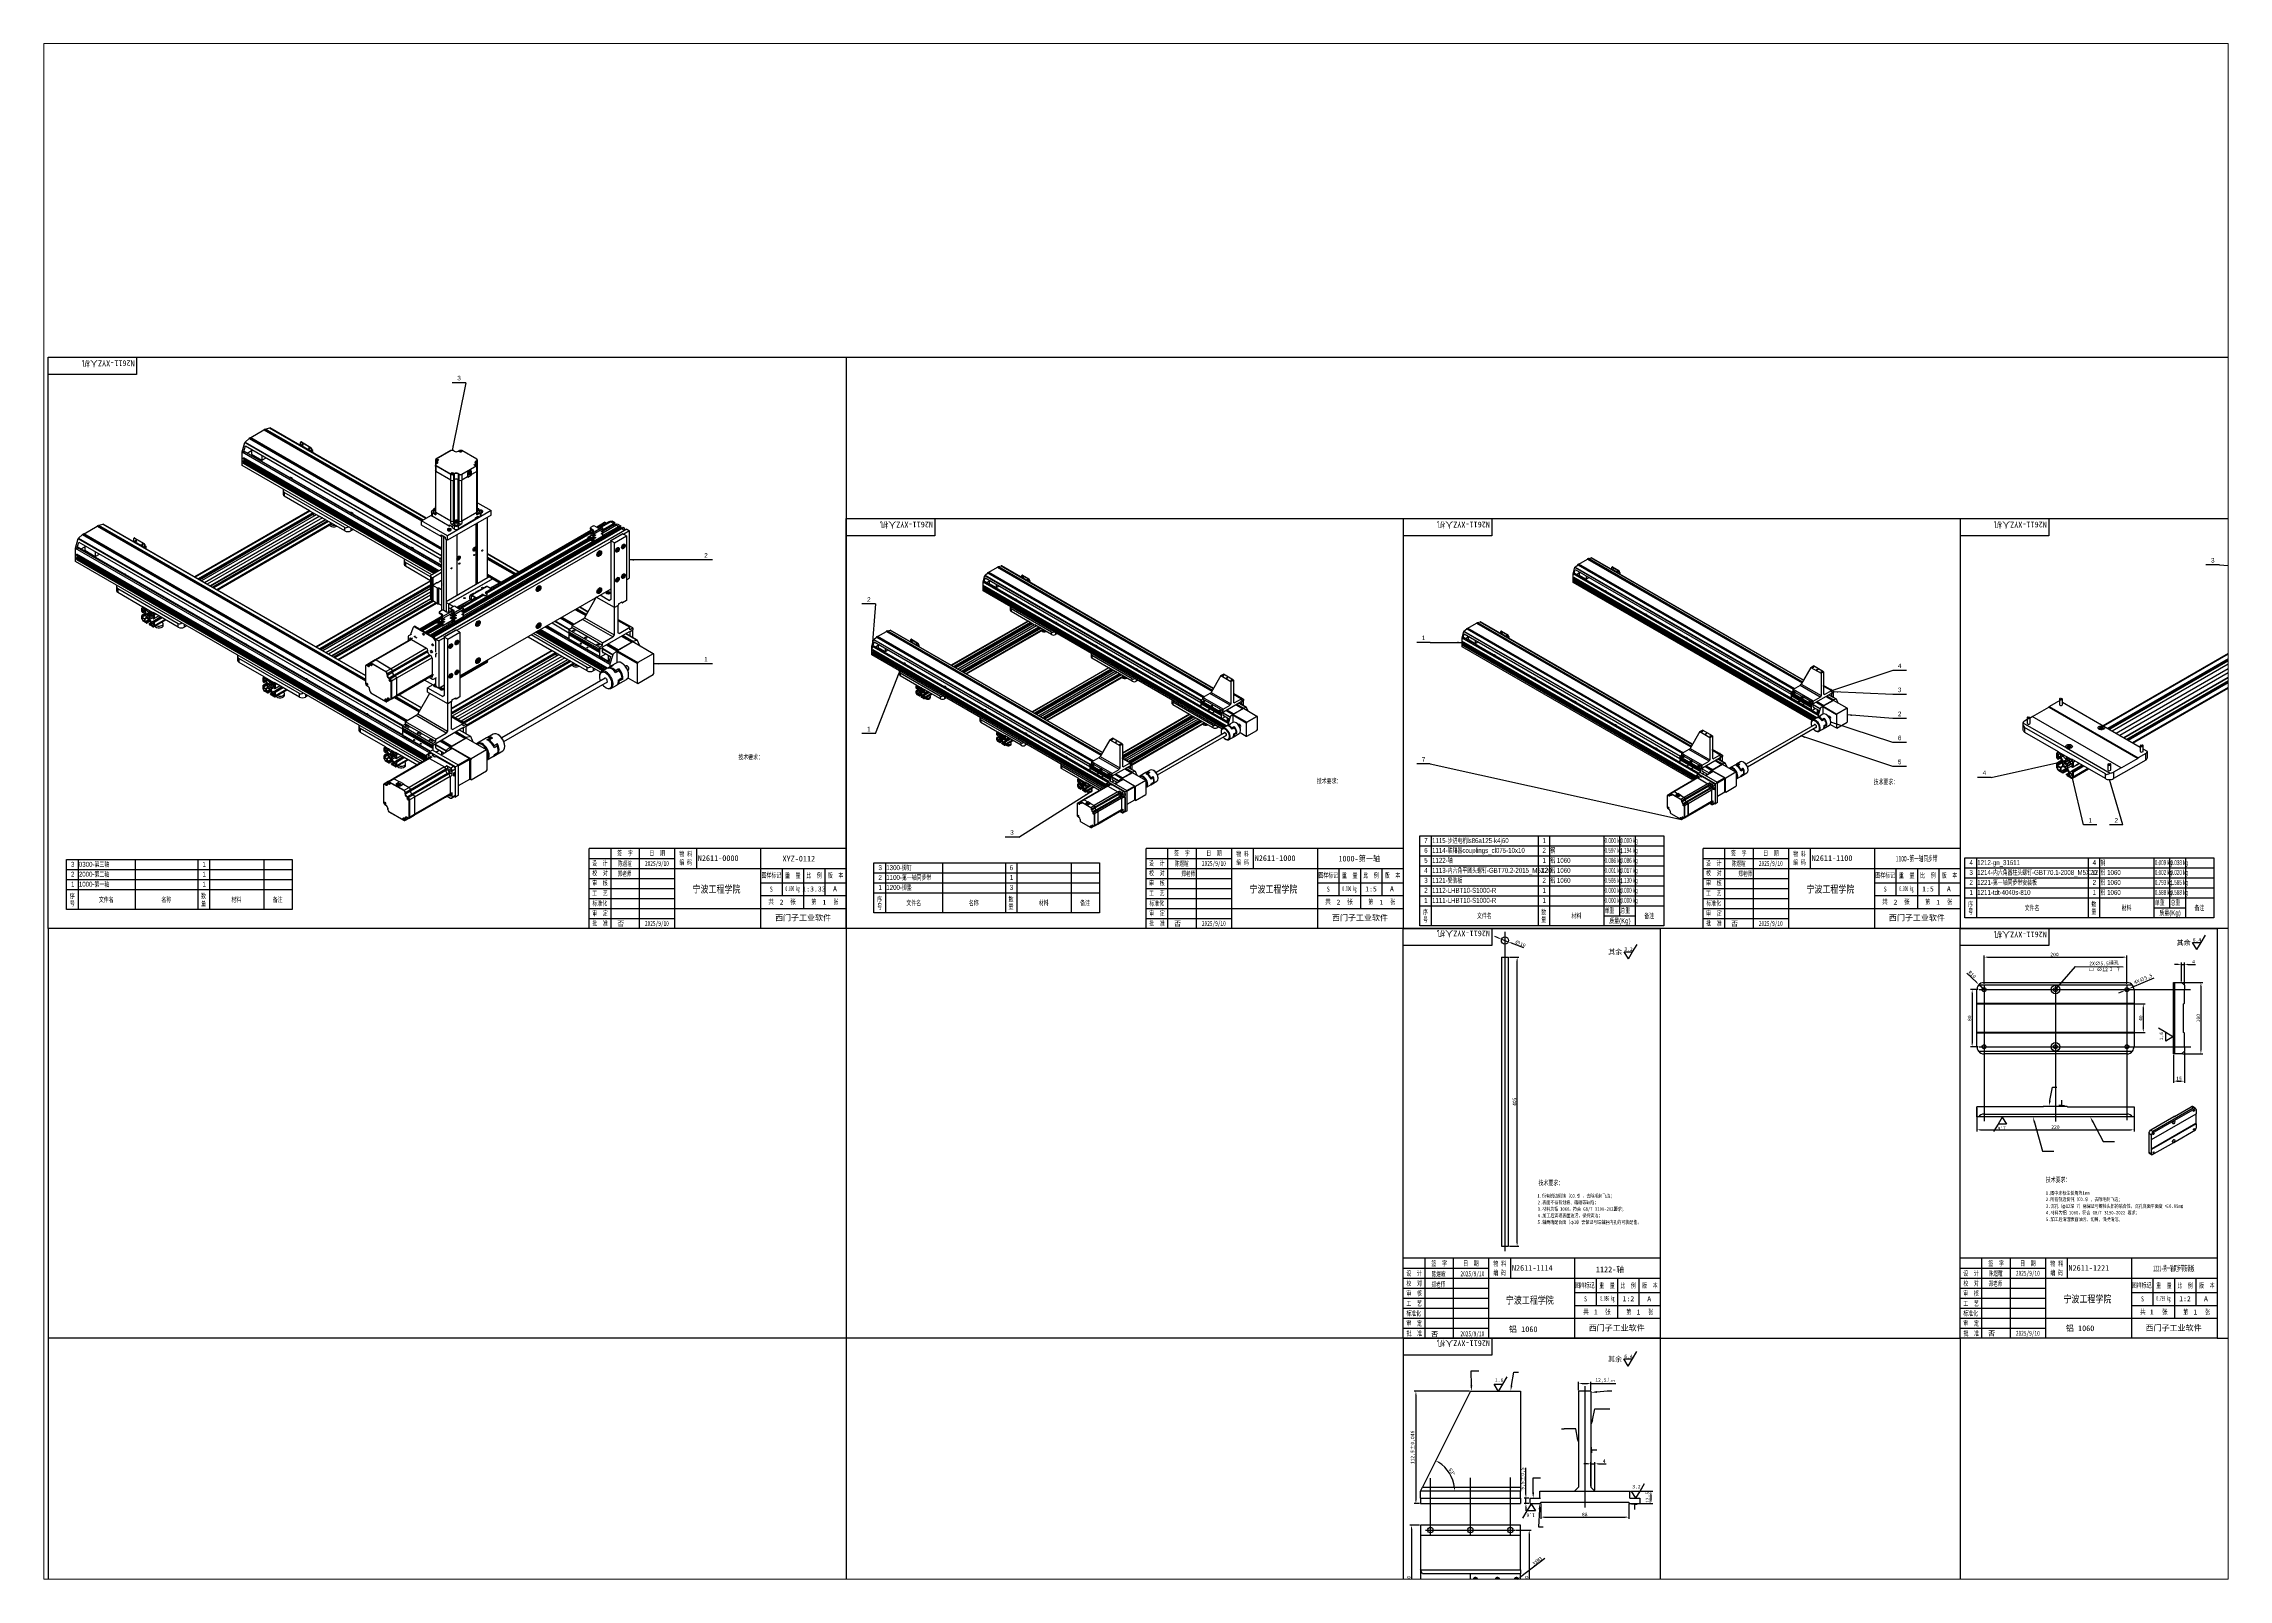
# Paper-space layout 'Layout1' of a CAD drawing. Header units: millimetres. Extents: x 26 to 310, y -24 to 176.
# The model-space entities are those that its viewports show. They can reach past a viewport. Long polylines and large blocks are cut down to what shows.
import ezdxf
from ezdxf import colors
from ezdxf.entities.mleader import LeaderData, LeaderLine
from ezdxf.enums import TextEntityAlignment as Align
from ezdxf.lldxf.tags import DXFTag
from ezdxf.math import Vec2, Vec3

# ---------------------------------------------------------------- set-up
doc = ezdxf.new("R2010")
doc.units = ezdxf.units.MM
for name, color, linetype in [('0319-步进电机LS86A12', 7, 'Continuous'), ('031B-开槽圆柱头轴位螺钉-G', 7, 'Continuous'), ('031D-内六角圆柱头螺钉-GB', 7, 'Continuous'), ('031F-内六角圆柱头螺钉-GB', 7, 'Continuous'), ('0321-丝杆安装板', 7, 'Continuous'), ('0323-丝杆上板', 7, 'Continuous'), ('0324-防护板', 7, 'Continuous'), ('0326-导轨连接件', 7, 'Continuous'), ('0327-电机安装板', 7, 'Continuous'), ('0328-滑块', 7, 'Continuous'), ('032A-滑块连接板', 7, 'Continuous'), ('1113-内六角平圆头螺钉-GB', 7, 'Continuous'), ('1114-联轴器COUPLING', 7, 'Continuous'), ('1115-步进电机LS86A12', 7, 'Continuous'), ('1121-安装板', 7, 'Continuous'), ('1122-轴', 7, 'Continuous'), ('1211-TDT-4040S-8', 7, 'Continuous'), ('1212-GN_31611', 7, 'Continuous'), ('1214-内六角圆柱头螺钉-GB', 7, 'Continuous'), ('1221-第一轴同步带安装板', 7, 'Continuous'), ('1221-脚钉', 7, 'Continuous'), ('2114-步进电机LS86A12', 7, 'Continuous'), ('2221-丝杆安装板', 7, 'Continuous'), ('2311-内六角圆柱头螺钉-GB', 7, 'Continuous'), ('2312-1型六角螺母-GBT4', 7, 'Continuous'), ('2313-内六角平圆头螺钉-GB', 7, 'Continuous'), ('2321-安装板零件', 7, 'Continuous'), ('2322-连接角', 7, 'Continuous'), ('674', 7, 'Continuous'), ('Default', 7, 'Continuous'), ('DG100_DG135_G100', 7, 'Continuous'), ('DG100_DG135光电开关安', 7, 'Continuous'), ('G135上盖250', 7, 'Continuous'), ('G135后盖', 7, 'Continuous'), ('G135底座250', 7, 'Continuous'), ('G135移动座', 7, 'Continuous'), ('G135端盖', 7, 'Continuous'), ('LHBT10-S1000-1', 7, 'Continuous'), ('WGB10-4', 7, 'Continuous'), ('WGB10-5(B1)', 7, 'Continuous'), ('加宽感应片-LRDU', 7, 'Continuous'), ('图框', 7, 'Continuous')]:
    doc.layers.add(name, color=color, linetype=linetype)
doc.styles.add('MtXpl_', font='SimSun.ttf')
doc.styles.add('MtXpl__1', font='')
doc.styles.add('MtXpl_gdt_shx', font='gdt.shx')
doc.styles.add('SEACAD_Arial', font='arial.ttf')
doc.styles.get('MtXpl__1').set_extended_font_data('SimSun', bold=True)
tags = doc.linetypes.add('CENTER2', pattern=[28.575, 19.05, -3.175, 3.175, -3.175]).pattern_tags.tags
tags[10:11] = [DXFTag(74, 4), DXFTag(75, 0), DXFTag(340, '0'), DXFTag(46, 0.0), DXFTag(50, 0.0), DXFTag(44, 0.0), DXFTag(45, 0.0)]
tags[8:9] = [DXFTag(74, 4), DXFTag(75, 0), DXFTag(340, '0'), DXFTag(46, 0.0), DXFTag(50, 0.0), DXFTag(44, 0.0), DXFTag(45, 0.0)]
tags[6:7] = [DXFTag(74, 4), DXFTag(75, 0), DXFTag(340, '0'), DXFTag(46, 0.0), DXFTag(50, 0.0), DXFTag(44, 0.0), DXFTag(45, 0.0)]
tags[4:5] = [DXFTag(74, 4), DXFTag(75, 0), DXFTag(340, '0'), DXFTag(46, 0.0), DXFTag(50, 0.0), DXFTag(44, 0.0), DXFTag(45, 0.0)]
doc.dimstyles.new('ISO-25', dxfattribs={"dimtxt": 2.5, "dimasz": 2.5, "dimexe": 1.25, "dimexo": 0.625, "dimtad": 1, "dimtxsty": 'Standard', "dimcen": 2.5, "dimadec": 0, "dimazin": 0, "dimtfac": 1, "dimtmove": 0, "dimatfit": 3, "dimfxl": 1, "dimarcsym": 0})

# ---------------------------------------------------------------- blocks, each defined once
blk = doc.blocks.new('SEANNOT_GROUP')
at = {"layer": 'Default', "linetype": 'Continuous'}
blk.add_hatch(color=7, dxfattribs=at).paths.add_polyline_path([(308.1, 348), (308, 344.8), (309.1, 347.8)])
at = {"layer": 'Default', "color": 7, "linetype": 'Continuous'}
for points in [[(317.5, 392.2), (308, 392.2)], [(317.5, 392.2), (308, 344.8)]]:
    blk.add_lwpolyline(points, dxfattribs=at)
at = {"layer": 'Default', "color": 7, "linetype": 'Continuous', "style": 'SEACAD_Arial'}
blk.add_text('3', height=3.17, dxfattribs=at).set_placement((311.6, 397), align=Align.TOP_LEFT)
blk = doc.blocks.new('SEANNOT_GROUP1')
at = {"layer": 'Default', "linetype": 'Continuous'}
blk.add_hatch(color=7, dxfattribs=at).paths.add_polyline_path([(452.3, 195.9), (449.1, 195.3), (452.3, 194.8)])
at = {"layer": 'Default', "color": 7, "linetype": 'Continuous'}
for points in [[(480.9, 195.3), (449.1, 195.3)], [(490.4, 195.3), (480.9, 195.3)]]:
    blk.add_lwpolyline(points, dxfattribs=at)
at = {"layer": 'Default', "color": 7, "linetype": 'Continuous', "style": 'SEACAD_Arial'}
blk.add_text('1', height=3.17, dxfattribs=at).set_placement((484.5, 200.1), align=Align.TOP_LEFT)
blk = doc.blocks.new('SEANNOT_GROUP2')
at = {"layer": 'Default', "linetype": 'Continuous'}
blk.add_hatch(color=7, dxfattribs=at).paths.add_polyline_path([(435.3, 268.6), (432.2, 268.1), (435.3, 267.5)])
at = {"layer": 'Default', "color": 7, "linetype": 'Continuous'}
for points in [[(480.9, 268.1), (432.2, 268.1)], [(490.4, 268.1), (480.9, 268.1)]]:
    blk.add_lwpolyline(points, dxfattribs=at)
at = {"layer": 'Default', "color": 7, "linetype": 'Continuous', "style": 'SEACAD_Arial'}
blk.add_text('2', height=3.17, dxfattribs=at).set_placement((484.5, 272.8), align=Align.TOP_LEFT)
blk = doc.blocks.new('SE')
at = {"color": 7, "linetype": 'Continuous'}
for p, q in [((38, 51.2), (196, 51.2)), ((46, 58.2), (46, 51.2)), ((46, 51.2), (46, 44.2)), ((86, 58.2), (86, 51.2)), ((86, 51.2), (86, 44.2)), ((130, 58.2), (130, 51.2)), ((130, 51.2), (130, 44.2)), ((138, 58.2), (138, 51.2)), ((138, 51.2), (138, 44.2)), ((176, 58.2), (176, 51.2)), ((176, 51.2), (176, 44.2)), ((38, 44.2), (196, 44.2)), ((38, 37.2), (196, 37.2)), ((46, 44.2), (46, 37.2)), ((46, 37.2), (46, 30.2)), ((86, 44.2), (86, 37.2)), ((86, 37.2), (86, 30.2)), ((130, 44.2), (130, 37.2)), ((130, 37.2), (130, 30.2)), ((138, 44.2), (138, 37.2)), ((138, 37.2), (138, 30.2)), ((176, 44.2), (176, 37.2)), ((176, 37.2), (176, 30.2)), ((46, 30.2), (46, 23.2)), ((86, 30.2), (86, 23.2)), ((130, 30.2), (130, 23.2)), ((138, 30.2), (138, 23.2)), ((176, 30.2), (176, 23.2))]:
    blk.add_line(p, q, dxfattribs=at)
blk.add_lwpolyline([(38, 23.2), (38, 58.2), (196, 58.2), (196, 23.2), (38, 23.2)], dxfattribs=at)
at = {"color": 7, "linetype": 'Continuous', "style": 'SEACAD_Arial', "width": 0.7}
for s, p in [('3', (41.1, 56.6)), ('2', (41.1, 49.7)), ('0300-第三轴', (46.6, 56.6)), ('2000-第二轴', (46.6, 49.7)), ('1', (133.1, 56.6)), ('1', (133.1, 49.7)), ('序', (40.3, 34.5)), ('1', (41.1, 42.7)), ('1000-第一轴', (46.6, 42.7)), ('文件名', (60.6, 31.9)), ('名称', (104.4, 31.9)), ('数', (132.2, 34.5)), ('1', (133.1, 42.7)), ('材料', (153.4, 31.9)), ('备注', (182.4, 31.9)), ('号', (40.3, 29.3)), ('量', (132.2, 29.3))]:
    blk.add_text(s, height=3.5, dxfattribs=at).set_placement(p, align=Align.TOP_LEFT)
blk = doc.blocks.new('SE1')
at = {"layer": '0319-步进电机LS86A12', "color": 7, "linetype": 'Continuous'}
for p, q in [((296.2, 337.9), (296.2, 334.6)), ((307.1, 344.6), (296.6, 338.6)), ((297.4, 336.9), (296.6, 337.4)), ((296.6, 337.4), (296.6, 335.1)), ((307.2, 344.6), (296.7, 338.6)), ((296.7, 337.6), (297.5, 337.1)), ((297.4, 335.6), (297.4, 336.9)), ((309.6, 344.1), (308.9, 344.6)), ((309.7, 344.1), (308.9, 344.6)), ((312.9, 344.6), (312.2, 344.1)), ((313, 344.6), (312.3, 344.1)), ((325.2, 338.6), (314.7, 344.6)), ((325.2, 338.6), (314.8, 344.6)), ((324.4, 337.1), (325.2, 337.6)), ((325.3, 337.4), (324.5, 336.9)), ((324.5, 336.9), (324.5, 335.6)), ((325.3, 335.1), (325.3, 337.4)), ((325.7, 334.6), (325.7, 337.9)), ((296.2, 334.6), (296.2, 330.5)), ((296.2, 333.9), (296.2, 330.5)), ((296.2, 330.5), (296.2, 301.9)), ((297.4, 335.6), (296.6, 335.2)), ((307, 328), (296.6, 334)), ((296.6, 334), (296.6, 330)), ((307, 323.9), (296.6, 330)), ((307.1, 323.9), (296.6, 330)), ((296.6, 301.3), (296.6, 330)), ((297.5, 335.6), (296.7, 335.2)), ((296.7, 334.2), (307.2, 328.2)), ((307, 323.9), (307, 328)), ((307.1, 295.3), (307.1, 323.9)), ((308.9, 328.2), (309.6, 328.6)), ((309.7, 328.4), (309, 328)), ((309, 328), (309, 323.9)), ((309.7, 324.4), (309, 323.9)), ((309.7, 324.4), (309, 323.9)), ((309, 295.3), (309, 323.9)), ((309.7, 324.4), (309.7, 328.4)), ((309.7, 295.7), (309.7, 324.4)), ((312.9, 328), (312.1, 328.4)), ((312.1, 328.4), (312.1, 324.4)), ((312.9, 323.9), (312.1, 324.4)), ((312.9, 323.9), (312.1, 324.4)), ((312.1, 295.7), (312.1, 324.4)), ((312.3, 328.6), (313, 328.2)), ((312.9, 323.9), (312.9, 328)), ((312.9, 295.3), (312.9, 323.9)), ((314.7, 328.2), (325.2, 334.2)), ((325.3, 334), (314.8, 328)), ((314.8, 328), (314.8, 323.9)), ((318.8, 326.2), (314.8, 323.9)), ((318.8, 326.2), (314.8, 323.9)), ((314.8, 295.3), (314.8, 323.9)), ((319, 328.3), (318.8, 328.4)), ((318.8, 328.4), (318.8, 326.2)), ((318.8, 326.2), (318.8, 326.2)), ((319, 326.1), (318.8, 326.2)), ((319, 328.3), (319, 326.1)), ((319, 326.1), (321.5, 327.6)), ((321.2, 330.6), (320.9, 330.7)), ((325.3, 330), (321.5, 327.8)), ((325.3, 330), (321.5, 327.8)), ((321.5, 327.6), (321.5, 329.8)), ((325.2, 335.2), (324.4, 335.6)), ((325.2, 335.2), (324.5, 335.6)), ((325.3, 330), (325.3, 334)), ((325.3, 301.3), (325.3, 330)), ((325.7, 330.5), (325.7, 334.6)), ((325.7, 330.5), (325.7, 333.9)), ((325.7, 301.9), (325.7, 330.5)), ((293.4, 301.8), (293.4, 299.4)), ((294.6, 302.9), (293.9, 302.5)), ((293.9, 301.1), (293.9, 298.7)), ((293.9, 301.1), (296.6, 299.6)), ((306, 291.7), (293.9, 298.7)), ((296.2, 305.2), (296.2, 303.5)), ((296.2, 301.8), (296.2, 300.1)), ((307.1, 295.3), (296.6, 301.3)), ((296.6, 301.3), (296.6, 299.6)), ((307, 295.3), (296.6, 301.3)), ((306, 292.7), (307.9, 291.6)), ((306, 291.7), (306, 292.7)), ((306, 291.7), (306.9, 292.2)), ((307, 293.6), (307, 295.3)), ((307, 293.6), (309.7, 292)), ((307.9, 291.6), (308, 290.5)), ((308.9, 295.2), (308.9, 293.6)), ((309.4, 293.8), (308.9, 293.6)), ((309.7, 295.7), (309, 295.3)), ((309.7, 289.6), (309.7, 292)), ((324.2, 296.6), (312.1, 289.6)), ((312.9, 295.3), (312.1, 295.7)), ((312.1, 295.7), (312.1, 294.1)), ((312.9, 295.3), (312.1, 295.7)), ((312.1, 292), (314.8, 293.6)), ((312.1, 292), (312.1, 289.6)), ((312.9, 293.6), (312.4, 293.8)), ((312.9, 293.6), (312.9, 295.3)), ((325.3, 301.3), (314.8, 295.3)), ((314.8, 295.2), (314.8, 293.6)), ((324.2, 296.6), (324.3, 297.6)), ((324.3, 297.6), (326.1, 298.7)), ((325.2, 299.6), (325.2, 301.3)), ((325.2, 299.6), (327.9, 301.1)), ((325.3, 298.2), (326.2, 297.7)), ((325.6, 300.1), (325.6, 301.6)), ((326.1, 298.7), (326.2, 297.7)), ((327.9, 298.7), (326.2, 297.7)), ((327.9, 302.5), (327.1, 302.9)), ((327.9, 298.7), (327.9, 301.1)), ((328.4, 299.4), (328.4, 301.8)), ((309.7, 289.6), (308, 290.5))]:
    blk.add_line(p, q, dxfattribs=at)
for centre, radius, start, end in [((321, 328.7), 1.64, 121.1277, 152.5242), ((308, 293), 1.35, 225.5596, 268.2681), ((324.2, 299), 1.35, 271.7319, 314.4404)]:
    blk.add_arc(centre, radius, start, end, dxfattribs=at)
for centre, major_axis, start_param, end_param in [((297.6, 337.9), (1.35, 0), 3.086013, 3.926991), ((297.6, 338.1), (1.2, 0), 2.356194, 3.926991), ((296.7, 338.4), (0.075, -0.13), 2.356194, 3.141404), ((296.7, 337.4), (-0.075, -0.13), 3.926991, 5.497787), ((297.6, 337.9), (-0.675, 0), 3.13326, 6.280265), ((297.6, 337.8), (0.675, 0), 0, 2.979907), ((297.5, 337), (-0.075, -0.13), 3.926991, 5.497787), ((296.2, 336.2), (-1.71, 0), 2.356194, 3.926991), ((296.2, 336.4), (-1.86, 0), 2.356194, 3.926991), ((307.2, 344.5), (0.075, -0.13), 2.356194, 3.141593), ((308, 344.1), (1.2, 0), 0.785398, 2.356194), ((308.9, 344.5), (-0.075, -0.13), 3.141593, 3.926991), ((309.6, 344), (-0.075, -0.13), 3.141593, 3.926991), ((310.9, 344.9), (1.86, 0), 3.926991, 5.497787), ((312.3, 344), (0.075, -0.13), 2.356194, 3.141593), ((313, 344.5), (0.075, -0.13), 2.356194, 3.141593), ((313.9, 344.1), (1.2, 0), 0.785398, 2.356194), ((313.9, 343.9), (-0.675, 0), 3.13326, 6.280265), ((313.9, 343.8), (0.675, 0), 0, 2.979907), ((314.7, 344.5), (-0.075, -0.13), 3.141593, 3.926991), ((325.7, 336.4), (1.86, 0), 2.356194, 3.926991), ((325.7, 336.2), (1.71, 0), 2.356194, 3.926991), ((324.4, 337), (-0.075, 0.13), 3.926991, 5.497787), ((324.3, 338.1), (-1.2, 0), 2.356194, 3.926991), ((325.2, 338.4), (-0.075, -0.13), 3.14179, 3.926991), ((325.2, 337.4), (-0.075, 0.13), 3.926991, 5.497787), ((324.3, 337.9), (-1.35, 0), 2.356194, 3.086013), ((324.3, 337.9), (-1.35, 0), 3.086013, 3.141593), ((297.5, 330.5), (1.35, 0), 2.909089, 3.926991), ((297.6, 334.7), (1.2, 0), 2.356194, 3.926991), ((297.6, 334.6), (1.35, 0), 3.086013, 3.926991), ((297.5, 333.9), (1.35, 0), 2.909089, 3.374097), ((297.6, 330.5), (1.35, 0), 3.141593, 3.926991), ((296.7, 335), (0.075, -0.13), 2.356194, 3.141404), ((296.7, 334.1), (0.075, 0.13), 0.785398, 2.356194), ((297.5, 335.5), (0.075, -0.13), 2.356194, 3.141593), ((307.2, 328), (0.075, 0.13), 0.785398, 2.356194), ((308, 328.5), (1.35, 0), 3.926991, 5.497787), ((308, 324.5), (1.35, 0), 3.926991, 5.497787), ((308, 324.5), (1.35, 0), 3.926991, 5.497787), ((308, 328.6), (-1.2, 0), 0.785398, 2.356194), ((308, 328.5), (-0.675, 0), 3.13326, 6.280265), ((308, 328.4), (0.675, 0), 0, 2.979907), ((308.9, 328), (-0.075, 0.13), 3.926991, 5.497787), ((310.9, 327.8), (-1.86, 0), 3.926991, 5.497787), ((309.6, 328.5), (-0.075, 0.13), 3.926991, 5.497787), ((310.9, 327.7), (1.71, 0), 0.785398, 2.356194), ((310.9, 323.7), (1.71, 0), 0.785398, 2.356194), ((310.9, 323.7), (1.71, 0), 0.785398, 2.356194), ((312.3, 328.5), (0.075, 0.13), 0.785398, 2.356194), ((313, 328), (0.075, 0.13), 0.785398, 2.356194), ((313.9, 328.5), (1.35, 0), 3.926991, 5.497787), ((313.9, 324.5), (1.35, 0), 3.926991, 5.497787), ((313.9, 324.5), (1.35, 0), 3.926991, 5.497787), ((313.9, 328.6), (-1.2, 0), 0.785398, 2.356194), ((314.7, 328), (-0.075, 0.13), 3.926991, 5.497787), ((320, 329.2), (-0.9, -1.56), 3.141593, 5.497787), ((320.3, 329), (-0.9, -1.56), 2.356194, 5.497787), ((319.6, 329.4), (-0.6, -1.04), 0.396452, 2.746665), ((320, 329.2), (-0.6, -1.04), 0, 3.150202), ((324.3, 334.6), (-0.675, 0), 3.13326, 6.280265), ((324.3, 334.4), (0.675, 0), 0, 2.979907), ((324.4, 335.5), (-0.075, -0.13), 3.141593, 3.926991), ((324.3, 334.7), (-1.2, 0), 2.356194, 3.926991), ((325.2, 335), (-0.075, -0.13), 3.14143, 3.926991), ((325.2, 334.1), (-0.075, 0.13), 3.926991, 5.497787), ((324.3, 334.6), (-1.35, 0), 2.356194, 3.086013), ((324.3, 330.5), (-1.35, 0), 2.356194, 3.374097), ((324.3, 330.5), (-1.35, 0), 2.356194, 3.141593), ((324.3, 334.6), (-1.35, 0), 3.086013, 3.141593), ((324.3, 333.9), (-1.35, 0), 2.909089, 3.374097), ((295.1, 301.8), (1.71, 0), 2.356194, 3.926991), ((295.1, 299.4), (1.71, 0), 3.141593, 3.926991), ((297.5, 301.8), (1.35, 0), 3.002822, 3.926921), ((297.5, 305.2), (1.35, 0), 3.002463, 3.280722), ((297.5, 301.9), (1.35, 0), 3.141593, 3.926991), ((297.5, 300.1), (1.35, 0), 3.141663, 3.926921), ((308, 292.3), (1.1, 0), 3.316343, 3.673691), ((308, 292.4), (-1.12, 0), 0.28321, 1.2952), ((308, 295.8), (-1.35, 0), 0.785398, 1.148986), ((308, 294.1), (1.35, 0), 3.926991, 5.497787), ((308, 292.3), (1.1, 0), 3.673691, 4.544193), ((308, 295.8), (-1.35, 0), 0.785398, 1.104839), ((308, 295.8), (1.35, 0), 4.246431, 5.497787), ((310.9, 295), (1.71, 0), 1.095403, 2.356194), ((310.9, 292.7), (-1.71, 0), 0.785398, 2.356194), ((310.9, 295), (1.71, 0), 0.785398, 1.095403), ((310.9, 295), (1.71, 0), 0.785398, 1.063622), ((313.9, 295.8), (-1.35, 0), 0.785398, 1.056188), ((313.8, 295.8), (-1.35, 0), 0.785398, 1.096237), ((313.8, 294.1), (1.35, 0), 3.926991, 5.497787), ((313.9, 295.8), (1.35, 0), 4.197781, 5.497787), ((324.2, 298.4), (1.1, 0), 4.880585, 5.751087), ((324.2, 298.4), (-1.12, 0), 1.846393, 2.85836), ((324.3, 300.1), (-1.35, 0), 2.356194, 3.141593), ((324.2, 298.4), (1.1, 0), 5.751087, 6.11499), ((324.3, 301.9), (-1.35, 0), 2.356194, 3.141593), ((326.7, 301.8), (-1.71, 0), 2.356194, 3.926991), ((326.7, 299.4), (-1.71, 0), 2.356194, 3.141593), ((310.9, 290.3), (1.71, 0), 3.926991, 5.497787)]:
    blk.add_ellipse(centre, major_axis=major_axis, ratio=0.57735, start_param=start_param, end_param=end_param, dxfattribs=at)
for centre, major_axis in [((297.6, 338.1), (0.825, 0)), ((313.9, 344.1), (0.825, 0)), ((308, 328.7), (0.825, 0)), ((320.3, 329), (0.75, 1.3)), ((324.3, 334.7), (0.825, 0))]:
    blk.add_ellipse(centre, major_axis=major_axis, ratio=0.57735, dxfattribs=at)
for points, knots in [([(296.6, 338.6), (296.6, 338.5), (296.4, 338.4), (296.2, 338.2), (296.2, 338), (296.2, 338)], [0, 0, 0, 0, 0.351851, 0.812673, 1, 1, 1, 1]), ([(297.1, 337.7), (297, 337.8), (297, 337.8), (296.9, 337.9), (296.9, 337.9), (296.9, 337.9)], [0, 0, 0, 0, 0.395053, 0.820681, 1, 1, 1, 1]), ([(298.3, 337.9), (298.3, 337.9), (298.3, 337.9), (298.2, 337.8), (298, 337.7), (297.8, 337.6), (297.6, 337.6), (297.3, 337.6), (297.2, 337.7), (297.1, 337.7), (297.1, 337.7)], [0, 0, 0, 0, 0.103995, 0.249837, 0.385517, 0.52964, 0.678252, 0.829296, 0.968962, 1, 1, 1, 1]), ([(313.4, 343.7), (313.3, 343.8), (313.2, 343.8), (313.2, 343.9), (313.2, 343.9), (313.2, 343.9)], [0, 0, 0, 0, 0.395053, 0.820681, 1, 1, 1, 1]), ([(314.5, 343.9), (314.5, 343.9), (314.5, 343.9), (314.5, 343.8), (314.3, 343.7), (314.1, 343.6), (313.8, 343.6), (313.6, 343.6), (313.4, 343.7), (313.4, 343.7), (313.4, 343.7)], [0, 0, 0, 0, 0.103995, 0.249837, 0.385517, 0.52964, 0.678252, 0.829296, 0.968962, 1, 1, 1, 1]), ([(325.6, 337.9), (325.6, 337.9), (325.7, 338.1), (325.5, 338.3), (325.3, 338.5), (325.2, 338.6)], [0, 0, 0, 0, 0.205409, 0.586588, 1, 1, 1, 1]), ([(296.6, 335.2), (296.6, 335.1), (296.4, 335), (296.2, 334.8), (296.2, 334.6), (296.2, 334.6)], [0, 0, 0, 0, 0.351851, 0.812673, 1, 1, 1, 1]), ([(307.5, 328.3), (307.5, 328.4), (307.4, 328.4), (307.3, 328.5), (307.3, 328.5), (307.3, 328.5)], [0, 0, 0, 0, 0.395053, 0.820681, 1, 1, 1, 1]), ([(308.7, 328.5), (308.7, 328.5), (308.7, 328.5), (308.6, 328.4), (308.5, 328.3), (308.2, 328.2), (308, 328.2), (307.7, 328.2), (307.6, 328.3), (307.5, 328.3), (307.5, 328.3)], [0, 0, 0, 0, 0.103995, 0.249837, 0.385517, 0.52964, 0.678252, 0.829296, 0.968962, 1, 1, 1, 1]), ([(320.6, 330.2), (320.7, 330.2), (320.7, 330.2), (320.8, 330), (320.8, 329.7), (320.8, 329.4), (320.6, 328.9), (320.3, 328.6), (320, 328.3), (319.7, 328.1), (319.5, 328.1), (319.4, 328.1), (319.3, 328.2), (319.3, 328.5), (319.3, 328.9), (319.4, 329.2), (319.5, 329.4), (319.6, 329.5)], [0, 0, 0, 0, 0.032213, 0.108008, 0.174399, 0.244618, 0.316894, 0.391035, 0.465008, 0.536617, 0.605293, 0.678792, 0.758244, 0.825091, 0.895468, 0.967422, 1, 1, 1, 1]), ([(320.2, 330.1), (320.3, 330.2), (320.4, 330.2), (320.6, 330.2), (320.6, 330.2), (320.6, 330.2)], [0, 0, 0, 0, 0.305632, 0.724673, 1, 1, 1, 1]), ([(323.8, 334.3), (323.7, 334.4), (323.6, 334.4), (323.6, 334.5), (323.6, 334.5), (323.6, 334.6)], [0, 0, 0, 0, 0.395053, 0.820681, 1, 1, 1, 1]), ([(324.9, 334.6), (324.9, 334.5), (324.9, 334.5), (324.9, 334.4), (324.7, 334.3), (324.5, 334.2), (324.2, 334.2), (324, 334.3), (323.8, 334.3), (323.8, 334.3), (323.8, 334.3)], [0, 0, 0, 0, 0.103995, 0.249837, 0.385517, 0.52964, 0.678252, 0.829296, 0.968962, 1, 1, 1, 1]), ([(325.6, 334.5), (325.6, 334.6), (325.7, 334.7), (325.5, 335), (325.3, 335.1), (325.2, 335.2)], [0, 0, 0, 0, 0.205409, 0.586588, 1, 1, 1, 1])]:
    blk.add_open_spline(points, degree=3, knots=knots, dxfattribs=at)
at = {"layer": '031B-开槽圆柱头轴位螺钉-G', "color": 7, "linetype": 'Continuous'}
for p, q in [((324.3, 276.5), (322.7, 275.5)), ((322.8, 275.9), (324.3, 276.8)), ((324.1, 276.6), (324.3, 276.5)), ((313.1, 270), (311.4, 269)), ((311.5, 269.4), (313.1, 270.3)), ((312.8, 270.1), (313.1, 270))]:
    blk.add_line(p, q, dxfattribs=at)
for centre, major_axis, start_param, end_param in [((323.3, 276), (0.75, 1.3), 3.306199, 5.377497), ((323.3, 276), (-0.75, -1.3), 2.476484, 2.976986), ((312, 269.5), (0.75, 1.3), 3.306199, 5.377497), ((312, 269.5), (-0.75, -1.3), 2.476484, 2.976986)]:
    blk.add_ellipse(centre, major_axis=major_axis, ratio=0.57735, start_param=start_param, end_param=end_param, dxfattribs=at)
at = {"layer": '031D-内六角圆柱头螺钉-GB', "color": 7, "linetype": 'Continuous'}
for p, q in [((327.7, 302.6), (327.9, 302.7)), ((327.9, 302.5), (327.9, 302.7)), ((327.9, 302.7), (328.6, 302.6)), ((328.7, 302.2), (328.2, 302)), ((328.6, 302.1), (328.6, 302.6)), ((329.3, 301.6), (329.3, 302.2)), ((304.7, 289.5), (304.7, 288.9)), ((305.3, 289.7), (305.8, 290)), ((306.2, 289.2), (305.5, 289.3)), ((305.8, 289.3), (305.8, 290)), ((305.8, 290), (306.5, 289.9)), ((306.7, 289.5), (306.2, 289.2)), ((306.5, 289.4), (306.5, 289.9)), ((307.3, 288.9), (307.3, 289.5))]:
    blk.add_line(p, q, dxfattribs=at)
for centre, radius, start, end in [((331, 303.5), 2.64, 200.2699, 209.5223), ((307.8, 290.6), 2.63, 200.2588, 209.5334), ((306.4, 290.6), 1.36, 246.8141, 265.2727), ((309, 290.8), 2.64, 200.2699, 209.5223)]:
    blk.add_arc(centre, radius, start, end, dxfattribs=at)
for centre, major_axis, start_param, end_param in [((328.1, 302.3), (-1.15, 0), 1.856393, 5.423742), ((328.1, 302.3), (-0.693, 0), 4.974188, 5.374951), ((328.1, 302.3), (0.693, 0), 0.785398, 1.832596), ((328.1, 302.3), (0.693, 0), 5.158774, 6.021386), ((328.1, 302.2), (1.28, 0), 4.968745, 6.283185), ((328.1, 302.3), (-0.693, 0), 2.879793, 3.926991), ((328.1, 302.2), (1.28, 0), 0, 0.836688), ((306, 289.5), (1.28, 0), 2.304869, 3.141593), ((306, 289.5), (1.28, 0), 3.141593, 6.283185), ((306, 289.6), (-0.693, 0), 4.974188, 6.021386), ((306, 289.6), (0.693, 0), 2.879793, 3.926991), ((306, 289.6), (-0.693, 0), 0.785398, 1.832596), ((306, 289.6), (0.693, 0), 0.785398, 1.832596), ((306, 289.6), (0.693, 0), 4.974188, 6.021386), ((306, 289.6), (-0.693, 0), 2.879793, 3.926991), ((306, 289.5), (1.28, 0), 0, 0.836723)]:
    blk.add_ellipse(centre, major_axis=major_axis, ratio=0.57735, start_param=start_param, end_param=end_param, dxfattribs=at)
blk.add_ellipse((306, 289.6), major_axis=(-1.15, 0), ratio=0.57735, dxfattribs=at)
at = {"layer": '031F-内六角圆柱头螺钉-GB', "color": 7, "linetype": 'Continuous'}
for p, q in [((294.6, 303.2), (294.6, 301.8)), ((295.9, 302.8), (295.3, 303.1)), ((295.5, 303.6), (296.2, 303.8)), ((295.5, 303), (295.5, 303.6)), ((296.2, 302.8), (295.9, 302.8)), ((309.4, 294.6), (309.4, 293.3)), ((310.7, 294.3), (310.1, 294.6)), ((310.2, 295.1), (311.1, 295.3)), ((310.2, 294.5), (310.2, 295.1)), ((311.5, 294.4), (310.7, 294.3)), ((311.1, 294.5), (311.1, 295.3)), ((311.1, 295.3), (311.7, 294.9)), ((312.4, 293.3), (312.4, 294.6)), ((325.7, 303.8), (325.8, 303.8)), ((326.3, 303), (325.7, 302.8)), ((325.8, 303), (325.8, 303.8)), ((325.8, 303.8), (326.5, 303.5)), ((327.1, 301.8), (327.1, 303.2))]:
    blk.add_line(p, q, dxfattribs=at)
for centre, radius, start, end in [((291.7, 304.7), 3.91, 336.4623, 344.0839), ((295.6, 304.5), 1.66, 279.7305, 291.1474), ((306.5, 296.2), 3.91, 336.4623, 344.0839), ((310.3, 296), 1.66, 279.7305, 295.4522), ((312, 295.5), 1.41, 227.853, 235.8664), ((307.9, 296), 3.92, 336.4721, 344.0741), ((325.1, 304.5), 1.66, 290.5207, 295.4522), ((326.8, 304), 1.41, 227.853, 235.8664), ((322.7, 304.5), 3.92, 336.4721, 344.0741)]:
    blk.add_arc(centre, radius, start, end, dxfattribs=at)
for centre, major_axis, start_param, end_param in [((296.1, 303.2), (1.5, 0), 3.141593, 4.750941), ((296.1, 301.8), (1.5, 0), 3.141593, 4.742284), ((296.1, 303.3), (-1.35, 0), 4.669551, 6.283185), ((296.1, 303.3), (-1.35, 0), 0, 1.613634), ((296.1, 303.3), (0.866, 0), 2.413851, 3.461048), ((296.1, 303.3), (-0.866, 0), 0.319456, 1.366653), ((296.1, 303.3), (0.866, 0), 1.50399, 2.413851), ((296.1, 303.3), (-0.866, 0), 1.366653, 1.637603), ((310.9, 294.6), (1.5, 0), 3.141593, 6.283185), ((310.9, 293.3), (1.5, 0), 3.141593, 6.283185), ((310.9, 294.8), (0.866, 0), 2.413851, 3.461048), ((310.9, 294.8), (-0.866, 0), 0.319456, 1.366653), ((310.9, 294.8), (0.866, 0), 1.366653, 2.413851), ((310.9, 294.8), (-0.866, 0), 1.366653, 2.413851), ((310.9, 294.8), (0.866, 0), 0.319456, 1.366653), ((310.9, 294.8), (-0.866, 0), 2.413851, 3.461048), ((325.6, 301.8), (1.5, 0), 4.682539, 6.283185), ((325.6, 303.3), (-1.35, 0), 1.600998, 4.682188), ((325.6, 303.3), (0.866, 0), 1.366653, 1.523707), ((325.6, 303.2), (1.5, 0), 4.739569, 6.283185), ((325.6, 303.3), (-0.866, 0), 1.617886, 2.413851), ((325.6, 303.3), (0.866, 0), 0.319456, 1.366653), ((325.6, 303.3), (-0.866, 0), 2.413851, 3.461048)]:
    blk.add_ellipse(centre, major_axis=major_axis, ratio=0.57735, start_param=start_param, end_param=end_param, dxfattribs=at)
blk.add_ellipse((310.9, 294.8), major_axis=(-1.35, 0), ratio=0.57735, dxfattribs=at)
at = {"layer": '0321-丝杆安装板', "color": 7, "linetype": 'Continuous'}
for p, q in [((324.9, 276.4), (324.9, 293.5)), ((325.4, 293.8), (325.4, 251.4)), ((332.8, 255.7), (332.8, 298)), ((300.6, 285.5), (302.2, 284.6)), ((300.6, 285.5), (300.6, 232.7)), ((302.2, 232.7), (302.2, 284.6)), ((303.9, 282.4), (303.9, 239)), ((311.4, 243.3), (311.4, 285.7)), ((324.9, 251.1), (324.9, 276.4)), ((300.6, 229.7), (300.6, 229))]:
    blk.add_line(p, q, dxfattribs=at)
for centre, major_axis in [((323.8, 275.7), (0.83, 1.43)), ((307.6, 262.2), (-0.243, -0.421)), ((312.5, 269.3), (0.83, 1.43)), ((313, 265.5), (0.243, 0.421)), ((323.3, 271.5), (0.243, 0.421)), ((329.1, 274.6), (-0.243, -0.421))]:
    blk.add_ellipse(centre, major_axis=major_axis, ratio=0.57735, dxfattribs=at)
at = {"layer": '0323-丝杆上板', "color": 7, "linetype": 'Continuous'}
for p, q in [((313.4, 186.5), (332.8, 197.7)), ((332.8, 197.7), (332.8, 198))]:
    blk.add_line(p, q, dxfattribs=at)
at = {"layer": '0324-防护板', "color": 7, "linetype": 'Continuous'}
for p, q in [((332.8, 197.2), (313.4, 186)), ((332.8, 196.5), (313.4, 185.3)), ((332.8, 197.2), (332.5, 197.6)), ((332.8, 197.7), (332.8, 197.2)), ((332.8, 196.5), (332.8, 197.2))]:
    blk.add_line(p, q, dxfattribs=at)
at = {"layer": '0326-导轨连接件', "color": 7, "linetype": 'Continuous'}
for p, q in [((299.7, 269.3), (300.6, 269.8)), ((300.6, 268.7), (299.7, 269.3)), ((299.7, 266.8), (299.7, 269.3)), ((300.6, 266.3), (299.7, 266.8))]:
    blk.add_line(p, q, dxfattribs=at)
at = {"layer": '0327-电机安装板', "color": 7, "linetype": 'Continuous'}
for p, q in [((325.7, 308.1), (335.3, 302.6)), ((286.5, 295.5), (293.4, 299.4)), ((304.8, 284.9), (286.5, 295.5)), ((286.5, 292.4), (286.5, 295.5)), ((300.2, 284.5), (286.5, 292.4)), ((335.3, 302.6), (304.8, 284.9)), ((335.3, 299.5), (304.8, 281.9)), ((335.3, 299.5), (335.3, 302.6)), ((300.2, 284.5), (300.4, 284.6)), ((300.4, 285.6), (303.1, 284.1)), ((300.4, 284.6), (300.4, 285.6)), ((300.4, 284.6), (300.6, 284.7)), ((303.1, 284.1), (303.1, 283.1)), ((303.1, 283.1), (303.3, 282.7)), ((304.8, 281.9), (303.3, 282.7)), ((304.8, 281.9), (304.8, 284.9))]:
    blk.add_line(p, q, dxfattribs=at)
for centre, start_param, end_param in [((328.1, 301.9), 4.954209, 6.283185), ((328.1, 301.9), 0, 0.334896), ((306, 289.1), 2.806696, 6.283185), ((306, 289.1), 0, 0.334896)]:
    blk.add_ellipse(centre, major_axis=(1.35, 0), ratio=0.57735, start_param=start_param, end_param=end_param, dxfattribs=at)
at = {"layer": '0328-滑块', "color": 7, "linetype": 'Continuous'}
for p, q in [((294.4, 250.4), (296.9, 251.9)), ((294.4, 250.4), (294.4, 250.2)), ((294.4, 250.2), (294.4, 239.4)), ((297.8, 248.2), (294.4, 250.2)), ((297.4, 251.9), (296.9, 251.9)), ((297.4, 251.9), (300.6, 253.8)), ((298.6, 248.2), (297.8, 248.2)), ((297.8, 237.4), (297.8, 248.2)), ((300.6, 247.1), (298.6, 248.2)), ((298.6, 237.4), (298.6, 248.2)), ((297.8, 237.4), (294.4, 239.4)), ((297.8, 237.4), (298.6, 237.4)), ((298.6, 237.4), (300.6, 236.3))]:
    blk.add_line(p, q, dxfattribs=at)
blk.add_ellipse((303.5, 251), major_axis=(3, 0), ratio=0.57735, start_param=2.839091, end_param=3.444094, dxfattribs=at)
at = {"layer": '032A-滑块连接板', "color": 7, "linetype": 'Continuous'}
for p, q in [((292.9, 257.2), (300.6, 261.6)), ((292.9, 257.2), (292.9, 256.2)), ((294, 255.6), (292.9, 256.2)), ((292.9, 256.2), (292.9, 240.3)), ((294, 239.7), (294, 255.6)), ((294, 255.6), (294.4, 255.6)), ((300.6, 259.2), (294.4, 255.6)), ((294.4, 255.6), (294.4, 250.4)), ((294, 239.7), (292.9, 240.3)), ((294.4, 239.7), (294, 239.7))]:
    blk.add_line(p, q, dxfattribs=at)
at = {"layer": '1113-内六角平圆头螺钉-GB', "color": 7, "linetype": 'Continuous'}
for p, q in [((314.4, 154), (314, 154.2)), ((314.2, 154.5), (314.7, 154.6)), ((314.2, 154.3), (314.2, 154.5)), ((314.7, 154.1), (314.7, 154.6)), ((314.7, 154.6), (315, 154.4)), ((314.9, 154.1), (314.7, 154.1)), ((276.2, 151.6), (275.9, 151.8)), ((276, 151.7), (276, 152.1)), ((276, 152.1), (276.5, 152.1)), ((276.7, 151.6), (276.2, 151.6)), ((276.5, 151.7), (276.5, 152.1)), ((276.5, 152.1), (276.9, 151.9)), ((284.7, 146.7), (284.3, 146.9)), ((284.5, 147.2), (285, 147.3)), ((284.5, 146.8), (284.5, 147.2)), ((285.2, 146.7), (284.7, 146.7)), ((285, 146.8), (285, 147.3)), ((285, 147.3), (285.3, 147)), ((293.2, 141.8), (292.8, 142)), ((293, 142.3), (293.5, 142.4)), ((293, 141.9), (293, 142.3)), ((293.7, 141.8), (293.2, 141.8)), ((293.5, 141.9), (293.5, 142.4)), ((293.5, 142.4), (293.8, 142.1))]:
    blk.add_line(p, q, dxfattribs=at)
for centre, radius, start, end in [((314.3, 155.1), 1.01, 286.42, 293.3543), ((315.2, 154.7), 0.801, 224.645, 233.3379), ((313.2, 155.1), 1.98, 330.4777, 339.7301), ((274.1, 152.8), 1.98, 330.4666, 339.7412), ((276.1, 152.6), 1.01, 280.1743, 293.3543), ((277.1, 152.3), 0.801, 224.645, 233.3379), ((275, 152.6), 1.98, 330.4777, 339.7301), ((282.6, 147.9), 1.98, 330.4666, 339.7412), ((284.6, 147.7), 1.01, 280.1743, 293.3543), ((285.5, 147.4), 0.801, 224.645, 233.3379), ((283.5, 147.7), 1.98, 330.4777, 339.7301), ((291.1, 143), 1.98, 330.4666, 339.7412), ((293.1, 142.8), 1.01, 280.1743, 293.3543), ((294, 142.5), 0.801, 224.645, 233.3379), ((292, 142.8), 1.98, 330.4777, 339.7301)]:
    blk.add_arc(centre, radius, start, end, dxfattribs=at)
for centre, major_axis, start_param, end_param in [((306.1, 158.5), (1.43, 0), 5.932393, 6.283185), ((306.1, 158.5), (1.43, 0), 0, 0.002094), ((314.5, 154.3), (-0.689, 0), 2.023332, 5.83065), ((314.5, 154.3), (0.52, 0), 2.356194, 2.804027), ((314.5, 154.3), (0.52, 0), 1.308997, 2.356194), ((314.5, 154.3), (0.52, 0), 0.261799, 1.308997), ((314.5, 154.3), (-0.52, 0), 1.908362, 2.356194), ((314.5, 154.3), (-0.52, 0), 2.356194, 3.403392), ((314.5, 153.6), (1.43, 0), 5.551909, 6.283185), ((314.5, 153.6), (1.43, 0), 0, 0.002094), ((276.4, 151.2), (1.42, 0), 3.115817, 6.283185), ((276.4, 151.9), (0.52, 0), 2.356194, 3.403392), ((276.4, 151.9), (-0.52, 0), 0.261799, 1.308997), ((276.4, 151.9), (0.52, 0), 1.308997, 2.356194), ((276.4, 151.9), (-0.52, 0), 1.308997, 2.356194), ((276.4, 151.9), (0.52, 0), 0.261799, 1.308997), ((276.4, 151.9), (-0.52, 0), 2.356194, 3.403392), ((276.4, 151.2), (1.42, 0), 0, 0.002094), ((284.8, 146.3), (1.42, 0), 3.115817, 6.283185), ((284.8, 147), (0.52, 0), 2.356194, 3.403392), ((284.8, 147), (-0.52, 0), 0.261799, 1.308997), ((284.8, 147), (0.52, 0), 1.308997, 2.356194), ((284.8, 147), (-0.52, 0), 1.308997, 2.356194), ((284.8, 147), (0.52, 0), 0.261799, 1.308997), ((284.8, 147), (-0.52, 0), 2.356194, 3.403392), ((284.8, 146.3), (1.42, 0), 0, 0.002094), ((293.3, 141.4), (1.43, 0), 3.115817, 6.283185), ((293.3, 142.1), (0.52, 0), 2.356194, 3.403392), ((293.3, 142.1), (-0.52, 0), 0.261799, 1.308997), ((293.3, 142.1), (0.52, 0), 1.308997, 2.356194), ((293.3, 142.1), (-0.52, 0), 1.308997, 2.356194), ((293.3, 142.1), (0.52, 0), 0.261799, 1.308997), ((293.3, 142.1), (-0.52, 0), 2.356194, 3.403392), ((293.3, 141.4), (1.43, 0), 0, 0.002094)]:
    blk.add_ellipse(centre, major_axis=major_axis, ratio=0.57735, start_param=start_param, end_param=end_param, dxfattribs=at)
for centre in [(276.4, 151.9), (284.8, 147), (293.3, 142.1)]:
    blk.add_ellipse(centre, major_axis=(-0.689, 0), ratio=0.57735, dxfattribs=at)
for points, knots in [([(307.5, 158.5), (307.5, 158.7), (307.5, 158.8), (307.4, 159), (307.4, 159)], [0, 0, 0, 0, 0.086752, 0.1234138, 0.1234138, 0.1234138, 0.1234138]), ([(316, 153.6), (315.9, 153.8), (315.9, 154), (315.7, 154.3), (315.5, 154.6), (315.1, 154.8), (314.6, 154.8), (314.1, 154.8), (313.8, 154.7), (313.7, 154.6)], [0, 0, 0, 0, 0.086752, 0.1768813, 0.2670493, 0.3691659, 0.4902604, 0.6226519, 0.7030765, 0.7030765, 0.7030765, 0.7030765]), ([(277.8, 151.2), (277.8, 151.3), (277.7, 151.5), (277.6, 151.9), (277.3, 152.1), (276.9, 152.3), (276.4, 152.4), (275.8, 152.3), (275.4, 152.1), (275.1, 151.8), (274.9, 151.5), (274.9, 151.3), (275, 151.2)], [0, 0, 0, 0, 0.086752, 0.176881, 0.267049, 0.369166, 0.49026, 0.622652, 0.746116, 0.849037, 0.945714, 1, 1, 1, 1]), ([(286.3, 146.3), (286.2, 146.4), (286.2, 146.6), (286, 147), (285.8, 147.2), (285.4, 147.4), (284.9, 147.5), (284.3, 147.4), (283.9, 147.2), (283.6, 146.9), (283.4, 146.6), (283.4, 146.4), (283.4, 146.3)], [0, 0, 0, 0, 0.086752, 0.176881, 0.267049, 0.369166, 0.49026, 0.622652, 0.746116, 0.849037, 0.945714, 1, 1, 1, 1]), ([(294.7, 141.4), (294.7, 141.5), (294.7, 141.7), (294.5, 142.1), (294.2, 142.3), (293.8, 142.5), (293.4, 142.6), (292.8, 142.5), (292.4, 142.3), (292.1, 142), (291.9, 141.7), (291.9, 141.5), (291.9, 141.4)], [0, 0, 0, 0, 0.086752, 0.176881, 0.267049, 0.369166, 0.49026, 0.622652, 0.746116, 0.849037, 0.945714, 1, 1, 1, 1])]:
    blk.add_open_spline(points, degree=3, knots=knots, dxfattribs=at)
at = {"layer": '1114-联轴器COUPLING', "color": 7, "linetype": 'Continuous'}
for p, q in [((411.1, 186.7), (411.1, 186.3)), ((418.8, 193.5), (412.5, 189.8)), ((417, 192.3), (419.4, 193.7)), ((419.6, 193.8), (417.5, 192.6)), ((419.6, 193.8), (417.5, 192.6)), ((420.3, 193.9), (418.3, 192.7)), ((420.8, 194.1), (418.5, 192.8)), ((418.6, 192.6), (418.5, 192.5)), ((423.4, 196.1), (419.4, 193.8)), ((422.2, 190.5), (422.1, 190.4)), ((424.3, 191.5), (422.3, 190.3)), ((422.4, 190.5), (424.7, 191.9)), ((425, 190.5), (422.6, 189.1)), ((425.1, 190.6), (423, 189.4)), ((423.8, 180.7), (430.1, 184.4)), ((424.6, 184.1), (426.9, 185.5)), ((427.1, 185.4), (425, 184.3)), ((427.1, 184.5), (425, 183.3)), ((425.1, 190.4), (425.1, 190.3)), ((427, 184.4), (425.1, 183.3)), ((427.5, 184.6), (425.2, 183.3)), ((427.1, 195.5), (426.8, 195.8)), ((426.9, 185.7), (426.9, 185.7)), ((431.5, 187.5), (431.5, 187.9)), ((415.5, 178.7), (415.9, 178.4)), ((419.2, 178.1), (423.2, 180.4)), ((425, 183.2), (425.1, 183.3)), ((332.1, 143.4), (325.7, 139.7)), ((332.2, 142.1), (334.6, 143.5)), ((336.6, 146), (332.7, 143.7)), ((332.7, 142.3), (334.6, 143.4)), ((334.8, 143.5), (332.8, 142.3)), ((335.7, 143.1), (333.6, 141.9)), ((336.2, 143.3), (333.8, 142)), ((333.9, 141.7), (333.8, 141.7)), ((334.7, 143.5), (334.6, 143.4)), ((337.2, 138.1), (337, 138)), ((339.3, 139), (337.2, 137.8)), ((337.3, 138), (339.7, 139.4)), ((339.7, 137.7), (337.3, 136.4)), ((339.8, 137.9), (337.7, 136.7)), ((339.7, 137.7), (339.7, 137.7)), ((340.4, 145.5), (340, 145.7)), ((344.8, 137.4), (344.8, 137.9)), ((332.5, 128), (336.5, 130.3)), ((337.1, 130.7), (343.4, 134.3)), ((337.6, 131.7), (340, 133.1)), ((337.6, 131.2), (339.7, 132.4)), ((339.7, 132.4), (337.7, 131.3)), ((340.1, 132.7), (337.8, 131.3)), ((340.1, 133.1), (338, 131.9))]:
    blk.add_line(p, q, dxfattribs=at)
blk.add_arc((408.5, 186.7), 11.7, 30.8994, 31.1084, dxfattribs=at)
for centre, major_axis, start_param, end_param in [((415.5, 183.7), (-3.1, 5.38), 0, 1.326838), ((415.9, 184), (-3.37, 5.85), 0, 0.785398), ((415.5, 183.7), (-3.1, 5.38), 1.814755, 6.283185), ((415.9, 184), (-3.37, 5.85), 2.356194, 6.283185), ((415.5, 183.7), (0.9, -1.56), 0, 3.727278), ((419.8, 186.2), (-3.37, 5.85), 4.869469, 6.126106), ((420.3, 186.5), (-3.37, 5.85), 5.934119, 6.108652), ((417.6, 192.4), (0.12, -0.208), 2.96706, 3.557369), ((422.1, 191.2), (3.37, -5.85), 4.161606, 4.186573), ((418.3, 192.5), (-0.12, 0.208), 4.537856, 5.934119), ((420.4, 186.6), (-3.37, 5.85), 5.078908, 5.916666), ((418.5, 192.5), (-0.12, 0.208), 4.537856, 5.34381), ((415.1, 190.6), (3.37, -5.85), 1.528905, 1.563386), ((415.2, 190.7), (3.37, -5.85), 1.504754, 1.563386), ((422.2, 187.6), (3.37, -5.85), 2.984513, 3.141593), ((422.8, 188), (3.37, -5.85), 2.775074, 3.230459), ((422.3, 187.7), (-3.37, 5.85), 5.934119, 6.108652), ((419.7, 193.6), (0.12, -0.208), 2.96706, 3.141593), ((420.4, 193.6), (-0.12, 0.208), 5.587769, 5.934119), ((425.5, 184.6), (-3.37, 5.85), 0.00741, 0.110957), ((422.2, 190.2), (0.12, -0.208), 1.919862, 3.316126), ((422.4, 190.3), (0.12, -0.208), 2.510171, 3.141593), ((420.3, 186.5), (-3.37, 5.85), 4.886922, 5.061455), ((422.9, 189.3), (-0.12, 0.208), 4.396683, 4.886922), ((419.8, 186.2), (-3.37, 5.85), 3.141593, 4.031711), ((426.8, 190.3), (3.37, -5.85), 0, 3.141593), ((424.3, 191.4), (-0.12, 0.208), 5.061455, 5.651764), ((428, 186), (3.37, -5.85), 3.175091, 3.245688), ((422.3, 187.7), (-3.37, 5.85), 4.886922, 5.061455), ((422.8, 188), (-3.37, 5.85), 3.822271, 5.078908), ((422.2, 187.6), (3.37, -5.85), 0.890118, 1.727876), ((420.3, 186.5), (3.37, -5.85), 0.698132, 0.872665), ((424.9, 184.3), (0.12, -0.208), 0.872665, 1.303606), ((425, 190.5), (0.12, -0.208), 0.349066, 1.745329), ((426.9, 185.5), (0.12, -0.208), 0.872665, 2.268928), ((426.9, 184.6), (0.12, -0.208), 0.107823, 0.698132), ((427.1, 190.5), (3.1, -5.38), 0.785398, 2.356194), ((422.3, 187.7), (3.37, -5.85), 0.698132, 0.872665), ((426.1, 190.7), (3.37, -5.85), -0.584656, -0.4901), ((415.5, 183.7), (0.9, -1.56), 5.6975, 6.283185), ((420.4, 186.6), (-3.37, 5.85), 3.052726, 3.822271), ((423.7, 189.2), (3.37, -5.85), -0.593743, -0.531009), ((424.9, 183.4), (-0.12, 0.208), 2.443461, 3.839724), ((425, 183.5), (-0.12, 0.208), 3.141593, 3.249415), ((329.1, 133.9), (-3.37, 5.85), 0, 0.234922), ((328.7, 133.7), (-3.1, 5.38), 0, 0.070506), ((328.7, 133.7), (-3.1, 5.38), 4.641883, 6.283185), ((329.1, 133.9), (-3.37, 5.85), 3.141593, 6.283185), ((335.5, 137.5), (3.37, -5.85), 2.536864, 3.141593), ((333.1, 136.2), (3.37, -5.85), 1.280227, 2.536864), ((336.1, 137.9), (3.37, -5.85), 2.327425, 3.230459), ((337.3, 138.5), (-3.37, 5.85), 0.572364, 0.652596), ((332.8, 142.1), (-0.12, 0.208), 5.661004, 6.251313), ((333.5, 136.4), (-3.37, 5.85), -0.796715, -0.622182), ((333.6, 141.7), (-0.12, 0.208), 4.090207, 5.486471), ((333.7, 136.5), (-3.37, 5.85), 4.631259, 5.469017), ((333.7, 141.8), (-0.12, 0.208), 4.090207, 4.896162), ((329.3, 142.5), (3.37, -5.85), 1.031487, 1.115737), ((329.4, 142.6), (3.37, -5.85), 0.994634, 1.115737), ((334.8, 143.3), (0.12, -0.208), 2.519411, 3.141593), ((335.6, 137.6), (-3.37, 5.85), -0.796715, -0.622182), ((335.6, 142.9), (-0.12, 0.208), 5.06471, 5.486471), ((338.8, 131.9), (3.37, -5.85), -3.581831, -3.424648), ((338.6, 131.9), (3.37, -5.85), -3.581831, -3.46732), ((340, 140.2), (3.37, -5.85), 0, 3.141593), ((337.1, 137.8), (-0.12, 0.208), 4.613806, 6.01007), ((337.2, 137.8), (-0.12, 0.208), 5.204115, 6.01007), ((333.5, 136.4), (3.38, -5.85), 1.297681, 1.472213), ((339.2, 138.9), (0.12, -0.208), 1.472213, 1.971932), ((335.6, 137.6), (3.37, -5.85), 1.297681, 1.472213), ((336.1, 137.9), (3.37, -5.85), 0.23303, 1.489667), ((339.6, 137.9), (-0.12, 0.208), 3.141593, 4.439273), ((335.5, 137.5), (3.37, -5.85), 0.442469, 1.280227), ((340.4, 140.4), (3.1, -5.38), 0.785398, 2.356194), ((328.7, 133.7), (-3.1, 5.38), 3.369855, 4.484127), ((333.1, 136.2), (-3.37, 5.85), 3.141593, 3.584062), ((333.7, 136.5), (-3.37, 5.85), 3.052726, 3.374622), ((337.5, 131.4), (-0.12, 0.208), 1.995812, 3.392076), ((337.6, 136.7), (0.12, -0.208), 0.735891, 1.297681), ((333.5, 136.4), (3.38, -5.85), 0.250483, 0.425016), ((337.9, 132.1), (0.12, -0.208), 0.425016, 0.788746), ((335.6, 137.6), (3.37, -5.85), 0.250483, 0.425016), ((339.6, 132.6), (-0.12, 0.208), 3.141593, 3.392076), ((340.8, 137.7), (-3.37, 5.85), -4.120785, -4.079342), ((339.9, 133.3), (0.12, -0.208), 0.425016, 1.518305)]:
    blk.add_ellipse(centre, major_axis=major_axis, ratio=0.57735, start_param=start_param, end_param=end_param, dxfattribs=at)
for points in [[(419.4, 193.7), (419.4, 193.7), (419.4, 193.7)], [(422.3, 190.5), (422.3, 190.5), (422.4, 190.5)], [(425.2, 183.3), (425.2, 183.3), (425.1, 183.3)], [(333.8, 142), (333.8, 141.9), (333.8, 141.9)], [(334.6, 143.5), (334.6, 143.4), (334.6, 143.4)], [(337.3, 138), (337.3, 138), (337.3, 138)], [(337.8, 131.3), (337.7, 131.3), (337.7, 131.3)]]:
    blk.add_open_spline(points, degree=2, dxfattribs=at)
at = {"layer": '1115-步进电机LS86A12', "color": 7, "linetype": 'Continuous'}
for p, q in [((291.4, 129.2), (266.6, 114.8)), ((292.1, 129.1), (267.3, 114.8)), ((302.6, 123.1), (277.8, 108.7)), ((289.8, 130.7), (289.8, 128.2)), ((292.2, 132.7), (290.1, 131.5)), ((293.1, 132.7), (291, 131.4)), ((293.7, 129.9), (291, 131.4)), ((293, 130), (291.7, 129.2)), ((292.1, 129.1), (302.6, 123.1)), ((293.7, 129.9), (292.2, 129.1)), ((293.1, 132.7), (294.8, 131.7)), ((293.9, 131.1), (294.8, 131.7)), ((295.8, 130), (293.9, 131.1)), ((294.8, 130.6), (294.8, 131.7)), ((296.8, 130.5), (295.8, 130)), ((296.8, 130.5), (308.9, 123.5)), ((302.6, 123), (304.1, 123.9)), ((306.8, 122.3), (304.1, 123.9)), ((306.8, 122.3), (308.9, 123.5)), ((259.9, 110.4), (259.9, 98.3)), ((259.9, 110.4), (259.9, 98.4)), ((263.1, 112.8), (260.2, 111.1)), ((261.6, 110.4), (260.8, 110.8)), ((262.8, 112.2), (260.9, 111)), ((260.9, 111), (261.7, 110.6)), ((261.7, 110.6), (262.8, 111.3)), ((262.8, 112.1), (262.8, 111.2)), ((262.9, 112), (262.9, 111.2)), ((266.6, 114.8), (263.1, 112.8)), ((266.6, 114.8), (263.7, 113.1)), ((274.2, 106.5), (263.7, 112.5)), ((267.3, 114.7), (263.8, 112.7)), ((263.8, 112.7), (274.3, 106.7)), ((267.3, 114.8), (271.1, 112.6)), ((267.3, 114.7), (271.1, 112.6)), ((268.8, 110.9), (268.8, 110.6)), ((271.3, 112.7), (269.4, 111.6)), ((273.8, 111.2), (271.3, 112.7)), ((271.9, 110.1), (273.8, 111.2)), ((271.9, 109.9), (273.8, 111)), ((271.9, 110.1), (271.9, 109.9)), ((273.8, 111.2), (273.8, 111)), ((273.8, 111), (277.8, 108.7)), ((273.8, 111), (273.8, 111)), ((273.8, 111), (277.8, 108.7)), ((274.3, 106.7), (277.8, 108.7)), ((303.6, 121.4), (278.7, 107.1)), ((303.6, 120.5), (278.7, 106.2)), ((304.8, 118.4), (279.9, 104.1)), ((305.5, 118), (280.7, 103.7)), ((306.5, 116.3), (281.7, 102)), ((305, 122.2), (303.6, 121.4)), ((303.6, 121.4), (303.6, 120.5)), ((303.6, 121.4), (303.6, 120.5)), ((303.6, 120.5), (305, 121.3)), ((306.3, 119.2), (304.8, 118.4)), ((304.8, 118.4), (305.5, 118)), ((305, 122.2), (305, 121.3)), ((305.6, 117.9), (307, 118.8)), ((306.3, 119.2), (307, 118.8)), ((308, 117.1), (306.5, 116.3)), ((306.5, 116.3), (306.5, 104.2)), ((306.5, 116.3), (306.5, 104.2)), ((310.1, 121.4), (308, 120.2)), ((308, 117.1), (308, 120.2)), ((309.2, 118.9), (310.1, 119.5)), ((309.2, 116.7), (309.2, 118.9)), ((310.1, 117.2), (309.2, 117.7)), ((310.1, 117.2), (309.2, 116.7)), ((310.1, 121.4), (310.1, 119.5)), ((310.1, 117.2), (310.1, 103.2)), ((260.8, 96.8), (261.6, 96.4)), ((260.8, 96.8), (261.6, 96.3)), ((262.8, 94.2), (262.8, 93.3)), ((262.9, 94.1), (262.9, 93.2)), ((275, 104.2), (275, 105)), ((278.7, 107.1), (275.2, 105)), ((275.2, 104.2), (278.7, 106.2)), ((275.2, 105), (275.2, 104.2)), ((277.1, 101.4), (276.3, 101.9)), ((279.9, 104.1), (276.4, 102.1)), ((276.4, 102.1), (277.2, 101.6)), ((277.2, 101.6), (280.7, 103.6)), ((277.9, 87.9), (277.9, 100)), ((281.6, 102), (278.1, 100)), ((278.1, 100), (278.1, 87.9)), ((278.7, 107.1), (278.7, 106.2)), ((278.7, 107.1), (278.7, 106.2)), ((279.9, 104.1), (280.7, 103.6)), ((279.9, 104.1), (280.7, 103.7)), ((281.4, 89.3), (306.2, 103.6)), ((281.6, 102), (281.6, 89.9)), ((306.5, 104.2), (281.7, 89.9)), ((281.7, 102), (281.7, 89.9)), ((303.3, 101.9), (304.8, 102.8)), ((304.5, 102.6), (306.8, 101.3)), ((306.2, 103.6), (307.7, 104.5)), ((306.5, 104.2), (308, 105.1)), ((307.6, 101.2), (309.7, 102.4)), ((308, 102), (308, 105.1)), ((308, 102), (310.1, 103.2)), ((263.7, 91.8), (274.2, 85.7)), ((263.7, 91.7), (274.2, 85.7)), ((274.9, 85.6), (277.9, 87.3)), ((275, 86.2), (275, 87.1)), ((276.4, 87.8), (275.2, 87.1)), ((275.2, 86.2), (277.2, 87.3)), ((275.2, 87.1), (275.2, 86.2)), ((276.3, 87.9), (277.1, 87.4)), ((276.3, 87.8), (277.1, 87.4)), ((277.9, 87.3), (281.4, 89.3)), ((278.1, 87.9), (281.6, 89.9)), ((278.5, 87.6), (281.4, 89.3))]:
    blk.add_line(p, q, dxfattribs=at)
for centre, radius, start, end in [((294.7, 129.3), 1.35, 31.7319, 74.4404), ((270.5, 111.7), 1.64, 241.1277, 272.5242), ((308, 118.2), 1.35, 345.5596, 28.2681)]:
    blk.add_arc(centre, radius, start, end, dxfattribs=at)
for centre, major_axis, start_param, end_param in [((291, 130), (0.85, -1.48), 2.356194, 3.926991), ((291.5, 129.2), (-0.487, 0.844), 0, 1.528973), ((291.5, 129.2), (-0.487, 0.844), 4.666457, 6.283185), ((292.1, 128), (0.67, -1.17), 2.356194, 3.141593), ((293.1, 131.3), (0.85, -1.48), 2.356194, 3.141593), ((293.7, 128.8), (0.67, -1.17), 2.356194, 3.141593), ((295.2, 129.6), (0.548, -0.95), 2.609494, 2.973397), ((295.2, 129.6), (-0.562, 0.974), 4.987986, 6.007589), ((295.2, 129.6), (0.548, -0.95), 1.738992, 2.609494), ((302.6, 122), (-0.67, 1.17), 4.197781, 5.497787), ((304.1, 122.8), (-0.67, 1.17), 3.926991, 5.497787), ((308.9, 122.1), (-0.85, 1.48), 3.926991, 5.497787), ((260.8, 109.9), (0.6, -1.04), 2.356194, 3.926991), ((260, 110.4), (0.15, 0), 3.14179, 3.926991), ((260.9, 109.9), (0.67, -1.17), 3.086013, 3.141593), ((260.9, 109.9), (0.67, -1.17), 2.356194, 3.086013), ((260.9, 110.9), (-0.075, -0.13), 3.926991, 5.497787), ((261.6, 111.9), (-0.93, 1.61), 2.356194, 3.926991), ((261.7, 110.5), (-0.075, -0.13), 3.926991, 5.497787), ((261.7, 112), (-0.85, 1.48), 2.356194, 3.926991), ((263, 112.1), (0.15, 0), 3.14143, 3.926991), ((263, 111.2), (0.15, 0), 3.141593, 3.926991), ((263.7, 111.6), (0.6, -1.04), 2.356194, 3.926991), ((263.8, 111.6), (0.67, -1.17), 3.086013, 3.141593), ((263.8, 111.6), (0.67, -1.17), 2.356194, 3.086013), ((263.8, 111.6), (-0.337, 0.585), 0, 3.138673), ((263.9, 111.6), (0.337, -0.585), 3.141593, 6.121499), ((263.8, 111.6), (-0.337, 0.585), 6.274853, 6.283185), ((264.4, 112), (0.67, -1.17), 2.909089, 3.374097), ((263.8, 112.6), (-0.075, -0.13), 3.926991, 5.497787), ((267.3, 113.7), (0.67, -1.17), 2.356194, 3.374097), ((267.3, 113.6), (0.67, -1.17), 2.356194, 3.141593), ((270.6, 110.9), (1.8, 0), 2.356194, 5.497787), ((270.6, 110.6), (1.8, 0), 3.141593, 5.497787), ((270.6, 110.6), (1.2, 0), 0, 3.150202), ((270.6, 110.2), (1.2, 0), 0.396452, 2.746665), ((277.8, 107.6), (-0.67, 1.17), 3.926991, 5.497787), ((277.8, 107.6), (-0.67, 1.17), 3.926991, 5.497787), ((302.6, 122), (0.67, -1.17), 0.785398, 1.056188), ((302.6, 121.9), (0.67, -1.17), 0.785398, 1.096237), ((304.8, 119.8), (-0.85, 1.48), 0.785398, 1.095403), ((304.8, 119.8), (-0.85, 1.48), 0.785398, 1.063622), ((304.8, 119.8), (-0.85, 1.48), 1.095403, 2.356194), ((306.3, 120.6), (-0.85, 1.48), 0.785398, 2.356194), ((305.5, 116.9), (-0.67, 1.17), 4.246431, 5.497787), ((305.5, 116.9), (0.67, -1.17), 0.785398, 1.104839), ((305.5, 116.8), (0.67, -1.17), 0.785398, 1.148986), ((306.8, 120.9), (0.85, -1.48), 0.785398, 2.356194), ((307, 117.7), (-0.67, 1.17), 3.926991, 5.497787), ((308.5, 118.6), (0.548, -0.95), 0.532098, 1.402601), ((308.5, 118.5), (-0.562, 0.974), 3.424917, 4.436792), ((308.5, 118.6), (0.548, -0.95), 0.174864, 0.532098), ((260, 98.4), (0.15, 0), 3.141593, 3.926991), ((260.8, 97.8), (-0.6, 1.04), 0.785398, 2.356194), ((260.9, 97.9), (-0.337, 0.585), 0, 3.138673), ((261, 97.9), (0.337, -0.585), 3.141593, 6.121499), ((260.9, 97.9), (-0.337, 0.585), 6.274853, 6.283185), ((260.9, 96.9), (0.075, 0.13), 2.356194, 3.141593), ((261.6, 94.9), (-0.93, 1.61), 3.926991, 5.497787), ((261.7, 96.5), (0.075, 0.13), 2.356194, 3.141593), ((263, 94.2), (0.15, 0), 3.141593, 3.926991), ((263, 93.3), (0.15, 0), 3.141593, 3.926991), ((263.7, 92.7), (-0.6, 1.04), 0.785398, 2.356194), ((274.3, 106.6), (-0.075, -0.13), 3.926991, 5.497787), ((274.2, 105.5), (0.6, -1.04), 0.785398, 2.356194), ((274.3, 105.6), (-0.67, 1.17), 3.926991, 5.497787), ((275.1, 105.1), (-0.15, 0), 0.785398, 2.356194), ((276.3, 103.4), (0.93, -1.61), 3.926991, 5.497787), ((275.1, 104.2), (-0.15, 0), 0.785398, 2.356194), ((276.4, 103.5), (-0.85, 1.48), 0.785398, 2.356194), ((276.4, 101.9), (-0.075, -0.13), 3.926991, 5.497787), ((277.2, 100.5), (-0.337, 0.585), 0, 3.138673), ((277.3, 100.6), (0.337, -0.585), 3.141593, 6.121499), ((277.2, 100.5), (-0.337, 0.585), 6.274853, 6.283185), ((277.2, 101.5), (-0.075, -0.13), 3.926991, 5.497787), ((277.1, 100.5), (0.6, -1.04), 0.785398, 2.356194), ((277.2, 100.5), (-0.67, 1.17), 3.926991, 5.497787), ((278, 100), (-0.15, 0), 0.785398, 2.356194), ((279.9, 105.5), (-0.85, 1.48), 0.785398, 2.356194), ((279.9, 105.5), (-0.85, 1.48), 0.785398, 2.356194), ((280.7, 102.6), (-0.67, 1.17), 3.926991, 5.497787), ((280.7, 102.5), (-0.67, 1.17), 3.926991, 5.497787), ((302.6, 103.1), (-0.67, 1.17), 3.002463, 3.280722), ((304.1, 103.9), (-0.67, 1.17), 3.141593, 3.280722), ((306.3, 103.6), (-0.487, 0.844), 1.511466, 4.75839), ((305.5, 104.8), (-0.67, 1.17), 3.002822, 3.926921), ((305.5, 104.8), (-0.67, 1.17), 3.141593, 3.926991), ((306.8, 102.7), (-0.85, 1.48), 2.356194, 3.926991), ((307, 105.6), (-0.68, 1.17), 3.141522, 3.926921), ((308.9, 103.9), (-0.85, 1.48), 3.141593, 3.926991), ((263.8, 91.8), (0.075, 0.13), 2.356194, 3.141593), ((274.2, 86.8), (-0.337, 0.585), 0, 3.138673), ((274.3, 86.9), (0.337, -0.585), 3.141593, 6.121499), ((274.2, 86.8), (-0.337, 0.585), 6.274853, 6.283185), ((274.2, 86.7), (-0.6, 1.04), 2.356194, 3.926991), ((274.3, 85.8), (0.075, 0.13), 2.356194, 3.141404), ((274.3, 86.8), (-0.67, 1.17), 3.086013, 3.926991), ((276.3, 86.3), (0.93, -1.61), 2.356194, 3.926991), ((275.1, 87.2), (0.15, 0), 3.926991, 5.497787), ((275.1, 86.3), (0.15, 0), 3.926991, 5.497787), ((276.4, 86.4), (0.85, -1.48), 2.356194, 3.926991), ((276.4, 87.9), (0.075, 0.13), 2.356194, 3.141593), ((277.1, 88.4), (-0.6, 1.04), 2.356194, 3.926991), ((277.2, 87.5), (0.075, 0.13), 2.356194, 3.141404), ((277.2, 88.5), (-0.67, 1.17), 3.086013, 3.926991), ((278, 88), (-0.15, 0), 0.785398, 2.356194), ((277.8, 88.8), (-0.67, 1.17), 2.909089, 3.374097), ((280.7, 90.4), (-0.67, 1.17), 2.909089, 3.926991), ((280.7, 90.5), (-0.67, 1.17), 3.141593, 3.926991)]:
    blk.add_ellipse(centre, major_axis=major_axis, ratio=0.57735, start_param=start_param, end_param=end_param, dxfattribs=at)
for centre, major_axis in [((263.7, 111.5), (0.412, -0.714)), ((270.6, 110.9), (-1.5, 0)), ((306.3, 120.6), (-0.487, 0.844)), ((260.8, 97.8), (0.412, -0.714)), ((277.1, 100.5), (0.412, -0.714)), ((274.1, 86.7), (0.412, -0.714))]:
    blk.add_ellipse(centre, major_axis=major_axis, ratio=0.57735, dxfattribs=at)
for points, knots in [([(260.3, 111.1), (260.2, 111.1), (260.1, 111), (259.9, 110.8), (259.9, 110.6), (259.9, 110.4)], [0, 0, 0, 0, 0.205409, 0.586588, 1, 1, 1, 1]), ([(263.2, 112.8), (263.1, 112.8), (263, 112.7), (262.9, 112.5), (262.8, 112.2), (262.8, 112.1)], [0, 0, 0, 0, 0.205409, 0.586588, 1, 1, 1, 1]), ([(263.5, 112.2), (263.5, 112.2), (263.6, 112.2), (263.7, 112.2), (263.8, 112.1), (264, 111.9), (264.1, 111.7), (264.2, 111.5), (264.3, 111.3), (264.3, 111.3), (264.3, 111.2)], [0, 0, 0, 0, 0.103995, 0.249837, 0.385517, 0.52964, 0.678252, 0.829296, 0.968962, 1, 1, 1, 1]), ([(264.3, 111.2), (264.3, 111.2), (264.3, 111.1), (264.2, 111), (264.2, 111), (264.2, 111)], [0, 0, 0, 0, 0.395053, 0.820681, 1, 1, 1, 1]), ([(269.4, 110.6), (269.4, 110.6), (269.4, 110.7), (269.5, 110.8), (269.7, 111), (270.1, 111.1), (270.5, 111.2), (271, 111.2), (271.4, 111.1), (271.7, 110.9), (271.8, 110.7), (271.8, 110.6), (271.8, 110.5), (271.6, 110.3), (271.2, 110.1), (270.9, 110.1), (270.7, 110.1), (270.6, 110.1)], [0, 0, 0, 0, 0.032213, 0.108008, 0.174399, 0.244618, 0.316894, 0.391035, 0.465008, 0.536617, 0.605293, 0.678792, 0.758244, 0.825091, 0.895468, 0.967422, 1, 1, 1, 1]), ([(269.7, 110.3), (269.7, 110.3), (269.5, 110.4), (269.4, 110.5), (269.4, 110.6), (269.4, 110.6)], [0, 0, 0, 0, 0.305632, 0.724673, 1, 1, 1, 1]), ([(260.6, 98.5), (260.6, 98.5), (260.6, 98.5), (260.7, 98.5), (260.9, 98.4), (261.1, 98.2), (261.2, 98), (261.3, 97.8), (261.3, 97.6), (261.3, 97.6), (261.3, 97.5)], [0, 0, 0, 0, 0.103995, 0.249837, 0.385517, 0.52964, 0.678252, 0.829296, 0.968962, 1, 1, 1, 1]), ([(261.3, 97.5), (261.3, 97.5), (261.3, 97.4), (261.3, 97.3), (261.3, 97.3), (261.2, 97.3)], [0, 0, 0, 0, 0.395053, 0.820681, 1, 1, 1, 1]), ([(276.8, 101.1), (276.9, 101.1), (276.9, 101.1), (277, 101.1), (277.2, 101), (277.3, 100.9), (277.5, 100.7), (277.6, 100.4), (277.6, 100.3), (277.6, 100.2), (277.6, 100.2)], [0, 0, 0, 0, 0.103995, 0.249837, 0.385517, 0.52964, 0.678252, 0.829296, 0.968962, 1, 1, 1, 1]), ([(277.6, 100.2), (277.6, 100.1), (277.6, 100), (277.5, 99.9), (277.5, 99.9), (277.5, 99.9)], [0, 0, 0, 0, 0.395053, 0.820681, 1, 1, 1, 1]), ([(273.9, 87.4), (273.9, 87.4), (274, 87.4), (274.1, 87.4), (274.2, 87.3), (274.4, 87.2), (274.5, 86.9), (274.6, 86.7), (274.7, 86.6), (274.7, 86.5), (274.7, 86.5)], [0, 0, 0, 0, 0.103995, 0.249837, 0.385517, 0.52964, 0.678252, 0.829296, 0.968962, 1, 1, 1, 1]), ([(274.2, 85.7), (274.3, 85.6), (274.5, 85.5), (274.7, 85.5), (274.8, 85.6), (274.9, 85.6)], [0, 0, 0, 0, 0.351851, 0.812673, 1, 1, 1, 1]), ([(274.7, 86.5), (274.7, 86.4), (274.7, 86.3), (274.6, 86.2), (274.6, 86.2), (274.6, 86.2)], [0, 0, 0, 0, 0.395053, 0.820681, 1, 1, 1, 1]), ([(277.1, 87.4), (277.2, 87.3), (277.4, 87.2), (277.7, 87.2), (277.8, 87.3), (277.8, 87.3)], [0, 0, 0, 0, 0.351851, 0.812673, 1, 1, 1, 1])]:
    blk.add_open_spline(points, degree=3, knots=knots, dxfattribs=at)
at = {"layer": '1121-安装板', "color": 7, "linetype": 'Continuous'}
for p, q in [((408.9, 241.9), (400.6, 227.6)), ((421.4, 234.7), (421.4, 215.6)), ((424.1, 236.1), (424.1, 217.1)), ((392, 220.4), (389.8, 219.2)), ((389.8, 219.2), (389.8, 217.8)), ((389.8, 219.2), (411.1, 206.9)), ((389.8, 217.8), (411.1, 205.6)), ((399.3, 226.4), (392, 222.1)), ((392, 220.4), (392, 222.1)), ((413.2, 209.9), (392, 222.1)), ((413.2, 208.1), (392, 220.4)), ((399.3, 226.4), (400.6, 227.6)), ((420.6, 214.1), (399.3, 226.4)), ((400.6, 227.6), (421.4, 215.6)), ((413.4, 207.2), (432.1, 217.9)), ((421.4, 215.6), (420.6, 214.1)), ((434.4, 220.4), (424.1, 226.4)), ((424.1, 225.6), (432.3, 220.9)), ((424.9, 216.6), (424.1, 217.1)), ((424.9, 216.6), (432.3, 220.9)), ((432.1, 217.9), (432.3, 217.8)), ((432.3, 219.2), (432.3, 220.9)), ((432.3, 219.2), (434.4, 220.4)), ((432.3, 217.8), (434.4, 219)), ((434.4, 220.4), (434.4, 219)), ((411.1, 206.9), (413.2, 208.1)), ((411.1, 206.9), (411.1, 205.6)), ((411.1, 205.6), (413.2, 206.8)), ((413.2, 209.9), (420.6, 214.1)), ((413.2, 208.1), (413.2, 209.9)), ((413.2, 206.8), (413.4, 207.2)), ((292.2, 174.6), (283.9, 160.2)), ((307.4, 168.7), (307.4, 149.7)), ((275.3, 153), (273.2, 151.8)), ((282.7, 159), (275.3, 154.7)), ((275.3, 153), (275.3, 154.7)), ((296.5, 142.5), (275.3, 154.7)), ((276.5, 152.3), (275.3, 153)), ((282.7, 159), (283.9, 160.2)), ((303.9, 146.7), (282.7, 159)), ((283.9, 160.2), (304.7, 148.2)), ((304.7, 167.4), (304.7, 148.2)), ((314.7, 154.8), (307.4, 159)), ((307.4, 158.3), (315.6, 153.5)), ((308.2, 149.3), (315.6, 153.5)), ((315.6, 151.8), (315.6, 153.5)), ((315.6, 151.8), (317.7, 153)), ((317.7, 153), (315.8, 154.1)), ((317.7, 153), (317.7, 151.7)), ((273.2, 151.8), (273.2, 150.5)), ((273.2, 151.8), (294.4, 139.6)), ((273.2, 150.5), (294.4, 138.2)), ((285, 147.4), (277.6, 151.7)), ((293.4, 142.6), (286.1, 146.8)), ((294.4, 139.6), (296.5, 140.8)), ((294.4, 139.6), (294.4, 138.2)), ((294.4, 138.2), (296.5, 139.4)), ((296.5, 140.8), (294.6, 141.9)), ((296.5, 142.5), (303.9, 146.7)), ((296.5, 140.8), (296.5, 142.5)), ((296.5, 139.4), (296.7, 139.8)), ((296.7, 139.8), (315.4, 150.6)), ((304.7, 148.2), (303.9, 146.7)), ((308.2, 149.3), (307.4, 149.7)), ((315.4, 150.6), (315.6, 150.5)), ((315.6, 150.5), (317.7, 151.7))]:
    blk.add_line(p, q, dxfattribs=at)
for centre in [(393, 218.5), (401.5, 213.6), (410, 208.7)]:
    blk.add_ellipse(centre, major_axis=(-0.825, 0), ratio=0.57735, dxfattribs=at)
blk.add_ellipse((431.2, 221), major_axis=(-0.825, 0), ratio=0.57735, start_param=3.170534, end_param=4.683447, dxfattribs=at)
at = {"layer": '1122-轴', "color": 7, "linetype": 'Continuous'}
for p, q in [((415.2, 185.3), (342.7, 143.4)), ((344.2, 140.8), (416.7, 182.7))]:
    blk.add_line(p, q, dxfattribs=at)
at = {"layer": '1211-TDT-4040S-8', "color": 7, "linetype": 'Continuous'}
for p, q in [((208.1, 302.6), (127.6, 256.1)), ((208.4, 302.3), (128, 255.9)), ((210.5, 301), (130.1, 254.7)), ((210.7, 300.9), (130.3, 254.5)), ((210.9, 300.8), (130.6, 254.4)), ((211.1, 300.7), (130.8, 254.3)), ((211.3, 300.6), (131, 254.2)), ((131, 254.1), (211.4, 300.5)), ((212.8, 299.7), (132.5, 253.3)), ((212.8, 299.7), (132.5, 253.3)), ((214.9, 298.5), (134.6, 252.1)), ((217.1, 297.5), (136.5, 251)), ((219.2, 296.3), (138.6, 249.8)), ((138.7, 249.7), (219.2, 296.2)), ((220.7, 295.4), (140.1, 248.9)), ((220.6, 295.4), (140.1, 248.9)), ((220.9, 295.3), (140.4, 248.8)), ((221.1, 295.1), (140.6, 248.6)), ((221.3, 295), (140.8, 248.5)), ((221.5, 294.9), (141, 248.4)), ((223.6, 293.7), (143.1, 247.2)), ((143.5, 246.9), (224, 293.5)), ((292.9, 253.5), (212.5, 207.1)), ((292.9, 253.1), (212.9, 206.9)), ((292.9, 250.7), (215, 205.7)), ((292.9, 250.4), (215.2, 205.5)), ((292.9, 250.2), (215.4, 205.4)), ((292.9, 249.9), (215.6, 205.3)), ((292.9, 249.7), (215.8, 205.2)), ((215.9, 205.2), (292.9, 249.6)), ((292.9, 248), (217.3, 204.3)), ((292.9, 247.9), (217.4, 204.3)), ((292.9, 245.5), (219.5, 203.1)), ((90.7, 231.9), (90.7, 234.3)), ((91.4, 235.2), (91, 235)), ((91.7, 234.6), (91, 234.2)), ((91, 233.2), (91, 234.2)), ((92.6, 234.1), (91, 233.2)), ((92.6, 232.3), (91, 233.2)), ((91, 232.9), (91, 231.9)), ((92.6, 232), (91, 232.9)), ((91.8, 232.4), (91, 231.9)), ((93.3, 230.7), (91, 229.4)), ((93.8, 229.5), (91, 227.9)), ((92.1, 232.3), (91.1, 231.8)), ((91.1, 231.8), (91.3, 231.6)), ((91.3, 231.2), (91.1, 231.4)), ((93.4, 230.7), (91.1, 229.4)), ((92.2, 232.2), (91.3, 231.6)), ((91.3, 231.2), (92.6, 232)), ((93.5, 230.5), (91.3, 229.2)), ((91.3, 228.8), (93.7, 230.2)), ((92.5, 232.1), (91.4, 231.5)), ((92.6, 232), (91.4, 231.3)), ((91.4, 231.5), (91.4, 231.3)), ((93.6, 230.3), (91.4, 229.1)), ((93.6, 230.2), (91.4, 228.9)), ((91.7, 234.9), (93.8, 233.7)), ((91.7, 234.6), (92.6, 234.1)), ((92.6, 234.1), (92.6, 232.3)), ((93.8, 229.9), (92.6, 232)), ((92.8, 234), (92.8, 232.1)), ((93.7, 233.5), (92.8, 234)), ((94, 232.8), (92.8, 232.1)), ((92.8, 232.1), (94, 230)), ((93.8, 233.1), (93.8, 233.3)), ((93.8, 228.8), (93.8, 229.9)), ((94, 233.6), (93.9, 233.5)), ((94, 232.8), (93.9, 232.9)), ((94.2, 233.4), (94, 233.3)), ((96, 231.1), (94, 230)), ((94, 230), (94.9, 229.5)), ((94.4, 233.3), (94.1, 233.1)), ((94.6, 233.2), (94.1, 232.9)), ((94.1, 232.8), (94.7, 233.2)), ((94.1, 233.1), (94.1, 232.9)), ((97.2, 230.7), (94.9, 229.5)), ((97.2, 230.6), (95, 229.4)), ((96.1, 232.3), (95.9, 232.2)), ((95.9, 231.9), (95.9, 232.1)), ((95.9, 228.9), (97.2, 229.6)), ((96.1, 232.3), (96, 232.2)), ((96.1, 231.6), (96, 231.7)), ((96.1, 232.3), (96.1, 232.3)), ((96.2, 232.3), (98.3, 231.1)), ((96.3, 232), (96.2, 231.9)), ((96.2, 231.9), (96.2, 231.7)), ((96.5, 231.9), (96.2, 231.7)), ((96.2, 231.6), (96.5, 231.8)), ((97.2, 231.5), (96.3, 232)), ((97.2, 229.6), (97.2, 231.5)), ((97.4, 229.5), (97.4, 231.3)), ((97.4, 231.3), (98.3, 230.8)), ((98.8, 230.3), (97.4, 229.5)), ((99, 228.6), (97.4, 229.5)), ((99, 229.6), (99, 228.6)), ((100.4, 230.1), (99.2, 229.4)), ((292.9, 243.3), (221.4, 202)), ((292.9, 240.9), (223.5, 200.8)), ((223.5, 200.7), (292.9, 240.8)), ((293.9, 239.7), (224.9, 199.9)), ((293.9, 239.7), (225, 199.9)), ((294.3, 239.7), (225.2, 199.8)), ((294.4, 239.5), (225.4, 199.6)), ((294.5, 239.3), (225.6, 199.5)), ((294.8, 239.2), (225.8, 199.4)), ((296.9, 238), (227.9, 198.2)), ((228.3, 198), (297.3, 237.7)), ((90.7, 226.8), (90.7, 229.2)), ((91, 229.4), (90.8, 229.2)), ((91, 229.3), (90.8, 229.2)), ((91.1, 229), (91, 228.9)), ((91, 228.9), (91, 227.9)), ((91, 227.9), (92.6, 226.9)), ((91, 226.6), (91, 227.6)), ((91, 227.6), (92.6, 226.7)), ((91.8, 227.1), (91, 226.6)), ((91.1, 229.4), (91.3, 229.2)), ((91.3, 228.8), (91.1, 229)), ((91.4, 229.1), (91.4, 228.9)), ((92.6, 225.9), (91.7, 225.4)), ((92.6, 224.9), (91.7, 225.4)), ((93.8, 223.9), (91.7, 225.1)), ((92.6, 226.9), (93.8, 227.7)), ((92.6, 226.7), (92.6, 224.9)), ((94, 227.3), (92.8, 226.6)), ((92.8, 226.6), (92.8, 224.7)), ((95.7, 226.4), (92.8, 224.7)), ((92.8, 224.7), (93.7, 224.2)), ((93.8, 224.3), (93.7, 224.2)), ((93.9, 228.7), (93.8, 228.8)), ((93.8, 228.7), (93.9, 228.7)), ((93.8, 227.7), (93.8, 228.7)), ((93.9, 228.7), (93.8, 228.7)), ((96.1, 225.9), (93.8, 224.6)), ((93.8, 224.3), (93.8, 224.5)), ((96.1, 225.9), (93.9, 224.6)), ((93.9, 224.6), (94, 224.5)), ((94, 224), (93.9, 223.9)), ((93.9, 223.9), (94.1, 224)), ((94.9, 226.8), (94, 227.3)), ((96.2, 225.8), (94, 224.5)), ((96.3, 225.6), (94.1, 224.3)), ((96.4, 225.4), (94.1, 224.1)), ((94.1, 224), (96.4, 225.4)), ((94.1, 224.3), (94.1, 224.1)), ((94.9, 229.5), (95, 229.3)), ((95, 226.9), (94.9, 226.8)), ((95, 226.8), (94.9, 226.8)), ((95, 229.4), (95.9, 228.9)), ((95, 229.3), (95, 229.4)), ((95, 226.7), (95, 226.9)), ((95.9, 226.2), (95, 226.7)), ((97.2, 224.1), (95.9, 226.2)), ((97.2, 224.1), (95.9, 223.4)), ((95.9, 223.1), (95.9, 223.3)), ((97.2, 224.1), (96, 223.4)), ((96, 223.4), (96.1, 223.3)), ((97.4, 229.3), (96.1, 228.5)), ((98.3, 228.7), (96.1, 227.5)), ((98.4, 228.7), (96.1, 227.4)), ((96.1, 228.5), (96.1, 227.5)), ((99, 228), (96.1, 226.3)), ((96.1, 227.5), (96.1, 227.4)), ((96.1, 227.5), (96.1, 227.5)), ((96.1, 227.4), (96.1, 226.3)), ((96.1, 226.3), (97.4, 224.2)), ((97.2, 223.9), (96.1, 223.3)), ((97.2, 223.7), (96.2, 223.1)), ((97.2, 223.5), (96.2, 222.9)), ((96.2, 223.1), (96.2, 222.9)), ((98.3, 221.3), (96.2, 222.5)), ((97.2, 223.2), (96.3, 222.7)), ((96.3, 222.7), (97.2, 222.2)), ((97.2, 222.2), (97.2, 224.1)), ((99, 228.3), (97.4, 229.3)), ((98.6, 224.9), (97.4, 224.2)), ((97.4, 224.2), (99, 223.3)), ((97.4, 222.1), (97.4, 223.9)), ((97.4, 223.9), (99, 223)), ((99, 223), (97.4, 222.1)), ((98.3, 221.6), (97.4, 222.1)), ((99, 222), (98.3, 221.6)), ((104, 228.1), (98.6, 225)), ((99, 227.6), (98.6, 227.4)), ((98.6, 227.1), (98.6, 227.3)), ((98.6, 224.7), (98.6, 224.9)), ((104, 228), (98.7, 225)), ((99, 227.5), (98.7, 227.4)), ((98.7, 227.4), (98.9, 227.2)), ((98.9, 226.8), (98.7, 227)), ((98.7, 225), (98.9, 224.8)), ((98.9, 224.5), (98.7, 224.6)), ((104.2, 227.9), (98.9, 224.8)), ((99, 227.3), (98.9, 227.2)), ((98.9, 221.2), (107.4, 226.1)), ((99, 227.3), (99, 228.3)), ((104.4, 227.8), (99, 224.6)), ((99.1, 227), (99, 226.9)), ((99, 226.8), (99.2, 227)), ((99, 223.3), (99, 224.3)), ((99, 223), (99, 222)), ((104.7, 227.7), (99.1, 224.5)), ((99.2, 229.4), (99.2, 227)), ((102.5, 228.9), (99.2, 227)), ((99.2, 227), (102.5, 228.9)), ((104.9, 227.5), (99.2, 224.3)), ((107, 226.3), (99.2, 221.9)), ((99.2, 224.3), (99.2, 221.9)), ((377.8, 204.6), (307.4, 163.9)), ((378.1, 204.3), (307.4, 163.5)), ((380.2, 203.1), (307.4, 161)), ((380.4, 202.9), (307.4, 160.8)), ((380.6, 202.8), (307.4, 160.5)), ((380.8, 202.7), (307.4, 160.3)), ((381, 202.6), (307.4, 160.1)), ((307.4, 160), (381.1, 202.6)), ((382.5, 201.7), (307.9, 158.7)), ((382.6, 201.7), (308, 158.6)), ((384.7, 200.5), (310.1, 157.4)), ((386.8, 199.5), (312, 156.3)), ((175.6, 182.9), (175.6, 185.4)), ((176.5, 185.6), (175.8, 185.2)), ((175.8, 184.2), (175.8, 185.2)), ((177.4, 185.1), (175.8, 184.2)), ((177.4, 183.3), (175.8, 184.2)), ((175.8, 183.9), (175.8, 182.9)), ((177.5, 183), (175.8, 183.9)), ((176.3, 186.2), (175.9, 186)), ((176.5, 185.9), (178.6, 184.7)), ((176.5, 185.6), (177.4, 185.1)), ((177.4, 185.1), (177.4, 183.3)), ((177.7, 185), (177.7, 183.1)), ((178.5, 184.5), (177.7, 185)), ((178.9, 183.8), (177.7, 183.1)), ((178.6, 184.1), (178.6, 184.3)), ((178.9, 183.8), (178.7, 183.9)), ((178.9, 184.6), (178.8, 184.5)), ((179.1, 184.5), (178.9, 184.3)), ((178.9, 183.8), (179.5, 184.2)), ((179.3, 184.3), (179, 184.1)), ((179.5, 184.2), (179, 183.9)), ((179, 184.1), (179, 183.9)), ((388.9, 198.3), (314.1, 155.1)), ((314.1, 155.1), (388.9, 198.3)), ((390.4, 197.4), (315.7, 154.3)), ((390.4, 197.4), (315.7, 154.3)), ((390.6, 197.3), (315.8, 154.1)), ((390.8, 197.2), (316, 154)), ((391, 197), (316.3, 153.9)), ((391.2, 196.9), (316.5, 153.7)), ((393.3, 195.7), (317.7, 152)), ((317.7, 151.6), (393.7, 195.5)), ((175.8, 180.4), (175.6, 180.3)), ((175.6, 177.8), (175.6, 180.2)), ((175.8, 180.3), (175.7, 180.2)), ((176.7, 183.4), (175.8, 182.9)), ((178.2, 181.7), (175.8, 180.4)), ((178.7, 180.6), (175.8, 178.9)), ((175.9, 180), (175.8, 179.9)), ((175.8, 179.9), (175.8, 178.9)), ((175.8, 178.9), (177.5, 178)), ((175.8, 177.6), (175.8, 178.6)), ((175.8, 178.6), (177.4, 177.7)), ((176.7, 178.1), (175.8, 177.6)), ((176.9, 183.3), (175.9, 182.8)), ((175.9, 182.8), (176.1, 182.6)), ((176.1, 182.3), (175.9, 182.4)), ((178.2, 181.7), (175.9, 180.4)), ((175.9, 180.4), (176.1, 180.2)), ((176.1, 179.9), (175.9, 180)), ((177.1, 183.2), (176.1, 182.6)), ((178.3, 181.5), (176.1, 180.2)), ((177.3, 183.1), (176.2, 182.5)), ((177.4, 183), (176.2, 182.3)), ((176.2, 182.3), (177.5, 183)), ((176.2, 182.5), (176.2, 182.3)), ((178.4, 181.3), (176.2, 180.1)), ((178.5, 181.2), (176.2, 179.9)), ((176.2, 179.9), (178.5, 181.2)), ((176.2, 180.1), (176.2, 179.9)), ((177.4, 176.9), (176.5, 176.4)), ((177.4, 175.9), (176.5, 176.4)), ((178.6, 174.9), (176.5, 176.1)), ((177.4, 177.7), (177.4, 175.9)), ((178.7, 180.9), (177.5, 183)), ((177.5, 178), (178.7, 178.7)), ((177.7, 183.1), (178.9, 181)), ((178.9, 178.3), (177.7, 177.6)), ((177.7, 177.6), (177.7, 175.7)), ((180.5, 177.4), (177.7, 175.7)), ((177.7, 175.7), (178.5, 175.2)), ((178.6, 175.3), (178.5, 175.2)), ((178.6, 175.3), (178.6, 175.5)), ((178.7, 179.8), (178.7, 180.9)), ((178.8, 179.7), (178.7, 179.8)), ((178.7, 179.7), (178.8, 179.7)), ((178.7, 178.7), (178.7, 179.7)), ((178.7, 179.7), (178.7, 179.7)), ((181, 176.9), (178.7, 175.6)), ((181, 176.9), (178.7, 175.6)), ((178.7, 175.6), (178.9, 175.5)), ((178.7, 174.9), (178.9, 175)), ((178.9, 175), (178.8, 175)), ((180.8, 182.1), (178.9, 181)), ((178.9, 181), (179.8, 180.5)), ((179.8, 177.8), (178.9, 178.3)), ((181.1, 176.8), (178.9, 175.5)), ((178.9, 175), (181.3, 176.4)), ((181.2, 176.6), (179, 175.3)), ((181.3, 176.4), (179, 175.1)), ((179, 175.3), (179, 175.1)), ((182, 181.8), (179.8, 180.5)), ((179.8, 180.5), (179.8, 180.4)), ((179.8, 180.4), (179.9, 180.4)), ((179.8, 177.9), (179.8, 177.8)), ((179.9, 177.8), (179.8, 177.9)), ((179.8, 177.9), (179.8, 177.8)), ((182, 181.6), (179.9, 180.4)), ((179.9, 180.4), (180.8, 179.9)), ((180.8, 177.2), (179.9, 177.8)), ((181, 183.3), (180.7, 183.2)), ((180.7, 182.9), (180.7, 183.1)), ((182, 175.1), (180.7, 174.4)), ((180.7, 174.1), (180.7, 174.3)), ((180.9, 183.3), (180.8, 183.2)), ((180.9, 182.6), (180.8, 182.7)), ((180.8, 179.9), (182, 180.6)), ((182, 175.1), (180.8, 177.2)), ((182, 175.1), (180.8, 174.4)), ((180.8, 174.4), (180.9, 174.3)), ((180.9, 178.5), (181, 178.4)), ((181, 178.5), (180.9, 178.5)), ((182, 174.9), (180.9, 174.3)), ((181, 183.3), (183.1, 182.1)), ((181, 183.3), (181, 183.3)), ((181.2, 183), (181, 182.9)), ((181, 182.9), (181, 182.7)), ((181.3, 182.9), (181, 182.7)), ((181, 182.6), (181.4, 182.8)), ((182.2, 180.3), (181, 179.6)), ((183.1, 179.7), (181, 178.5)), ((183.2, 179.7), (181, 178.4)), ((181, 179.6), (181, 178.5)), ((183.8, 179), (181, 177.3)), ((181, 178.4), (181, 177.3)), ((181, 177.3), (182.2, 175.2)), ((182, 174.7), (181, 174.1)), ((182, 174.5), (181, 173.9)), ((181, 174.1), (181, 173.9)), ((183.1, 172.3), (181, 173.5)), ((182, 182.5), (181.2, 183)), ((182, 174.2), (181.2, 173.7)), ((181.2, 173.7), (182, 173.2)), ((182, 180.6), (182, 182.5)), ((182, 173.2), (182, 175.1)), ((183.8, 179.3), (182.2, 180.3)), ((183.4, 175.9), (182.2, 175.2)), ((182.2, 175.2), (183.8, 174.3)), ((182.3, 180.5), (182.3, 182.3)), ((182.3, 182.3), (183.1, 181.8)), ((183.6, 181.3), (182.3, 180.5)), ((183.8, 179.6), (182.3, 180.5)), ((182.3, 173.1), (182.3, 174.9)), ((182.3, 174.9), (183.8, 174)), ((183.8, 174), (182.3, 173.1)), ((183.1, 172.6), (182.3, 173.1)), ((183.8, 173), (183.1, 172.6)), ((183.4, 178.2), (183.4, 178.3)), ((183.4, 175.8), (183.4, 175.9)), ((188.8, 179.1), (183.5, 176)), ((188.9, 179), (183.5, 176)), ((183.8, 178.6), (183.5, 178.4)), ((183.8, 178.5), (183.5, 178.4)), ((183.5, 178.4), (183.7, 178.3)), ((183.8, 177.8), (183.5, 178)), ((183.5, 176), (183.8, 175.8)), ((183.7, 175.5), (183.5, 175.6)), ((183.8, 178.3), (183.7, 178.3)), ((183.8, 180.6), (183.8, 179.6)), ((183.8, 178.3), (183.8, 179.3)), ((189.1, 178.9), (183.8, 175.8)), ((183.8, 177.8), (184, 178)), ((183.8, 172.2), (192.2, 177.1)), ((183.8, 174.3), (183.8, 175.3)), ((183.8, 174), (183.8, 173)), ((189.3, 178.8), (183.9, 175.7)), ((184, 178), (183.9, 177.9)), ((184, 178), (187.4, 179.9)), ((189.5, 178.7), (184, 175.5)), ((185.2, 181.1), (184.1, 180.5)), ((184.1, 180.5), (184.1, 178)), ((187.3, 179.9), (184.1, 178)), ((189.7, 178.5), (184.1, 175.3)), ((191.8, 177.3), (184.1, 172.9)), ((184.1, 175.3), (184.1, 172.9)), ((260.4, 133.9), (260.4, 136.4)), ((260.4, 128.8), (260.4, 131.2)), ((260.7, 131.4), (260.5, 131.3)), ((260.7, 131.3), (260.6, 131.3)), ((261.2, 137.2), (260.7, 137)), ((261.4, 136.6), (260.7, 136.2)), ((260.7, 135.2), (260.7, 136.2)), ((262.3, 136.1), (260.7, 135.2)), ((262.3, 134.3), (260.7, 135.2)), ((260.7, 135), (260.7, 134)), ((262.3, 134), (260.7, 135)), ((261.6, 134.5), (260.7, 134)), ((263, 132.8), (260.7, 131.4)), ((263.5, 131.6), (260.7, 129.9)), ((260.8, 131), (260.7, 130.9)), ((260.7, 130.9), (260.7, 129.9)), ((260.7, 129.9), (262.3, 129)), ((260.7, 128.6), (260.7, 129.6)), ((260.7, 129.6), (262.3, 128.7)), ((261.6, 129.1), (260.7, 128.6)), ((261.8, 134.3), (260.8, 133.8)), ((260.8, 133.8), (261, 133.7)), ((261, 133.3), (260.8, 133.4)), ((263.1, 132.7), (260.8, 131.4)), ((260.8, 131.4), (261, 131.3)), ((261, 130.9), (260.8, 131)), ((262, 134.2), (261, 133.7)), ((263.2, 132.5), (261, 131.3)), ((262.2, 134.1), (261.1, 133.5)), ((262.3, 134), (261.1, 133.3)), ((261.1, 133.3), (262.3, 134)), ((261.1, 133.5), (261.1, 133.3)), ((263.3, 132.3), (261.1, 131.1)), ((263.3, 132.2), (261.1, 130.9)), ((261.1, 130.9), (263.4, 132.2)), ((261.1, 131.1), (261.1, 130.9)), ((261.4, 136.9), (263.5, 135.7)), ((261.4, 136.6), (262.3, 136.1)), ((262.3, 127.9), (261.4, 127.4)), ((262.3, 126.9), (261.4, 127.4)), ((263.5, 125.9), (261.4, 127.1)), ((262.3, 136.1), (262.3, 134.3)), ((263.5, 131.9), (262.3, 134)), ((262.3, 129), (263.5, 129.7)), ((262.3, 128.7), (262.3, 126.9)), ((262.5, 136), (262.5, 134.1)), ((263.4, 135.5), (262.5, 136)), ((263.7, 134.8), (262.5, 134.1)), ((262.5, 134.1), (263.7, 132)), ((263.7, 129.4), (262.5, 128.6)), ((262.5, 128.6), (262.5, 126.8)), ((265.4, 128.4), (262.5, 126.8)), ((262.5, 126.8), (263.4, 126.3)), ((263.5, 126.3), (263.4, 126.3)), ((263.5, 135.1), (263.5, 135.3)), ((263.5, 130.8), (263.5, 131.9)), ((263.6, 130.7), (263.5, 130.8)), ((263.6, 130.8), (263.5, 130.7)), ((263.5, 130.7), (263.6, 130.7)), ((263.5, 129.7), (263.5, 130.7)), ((265.8, 127.9), (263.5, 126.6)), ((263.5, 126.3), (263.5, 126.5)), ((263.7, 135.6), (263.6, 135.5)), ((263.7, 134.8), (263.6, 134.9)), ((265.8, 127.9), (263.6, 126.6)), ((263.6, 126.6), (263.7, 126.5)), ((263.7, 126), (263.6, 126)), ((263.6, 125.9), (263.8, 126)), ((263.9, 135.5), (263.7, 135.3)), ((265.7, 133.1), (263.7, 132)), ((263.7, 132), (264.6, 131.5)), ((264.6, 128.8), (263.7, 129.4)), ((265.9, 127.8), (263.7, 126.5)), ((264.1, 135.3), (263.8, 135.2)), ((263.8, 135.2), (263.8, 134.9)), ((264.4, 135.2), (263.8, 134.9)), ((263.8, 134.8), (264.4, 135.2)), ((266, 127.6), (263.8, 126.3)), ((266.1, 127.4), (263.8, 126.1)), ((263.8, 126), (266.1, 127.4)), ((263.8, 126.3), (263.8, 126.1)), ((266.9, 132.8), (264.6, 131.5)), ((264.6, 131.5), (264.7, 131.4)), ((264.7, 128.9), (264.6, 128.8)), ((264.7, 128.9), (264.6, 128.8)), ((266.9, 132.6), (264.7, 131.4)), ((264.7, 131.4), (265.6, 130.9)), ((264.7, 131.4), (264.7, 131.4)), ((264.7, 128.8), (264.7, 128.9)), ((265.6, 128.2), (264.7, 128.8)), ((265.8, 134.3), (265.6, 134.2)), ((265.6, 133.9), (265.6, 134.2)), ((265.6, 130.9), (266.9, 131.6)), ((266.9, 126.1), (265.6, 128.2)), ((266.9, 126.1), (265.6, 125.4)), ((265.6, 125.1), (265.6, 125.3)), ((265.8, 134.3), (265.7, 134.2)), ((265.8, 133.6), (265.7, 133.7)), ((266.9, 126.1), (265.7, 125.4)), ((265.7, 125.4), (265.8, 125.3)), ((265.8, 134.4), (265.8, 134.3)), ((267.1, 131.3), (265.8, 130.6)), ((268, 130.8), (265.8, 129.5)), ((268.1, 130.7), (265.8, 129.4)), ((265.8, 130.6), (265.8, 129.5)), ((268.7, 130), (265.8, 128.4)), ((265.8, 129.5), (265.8, 129.4)), ((265.8, 129.5), (265.8, 129.5)), ((265.8, 129.4), (265.8, 128.4)), ((265.8, 128.4), (267.1, 126.2)), ((266.9, 125.9), (265.8, 125.3)), ((265.9, 134.3), (268, 133.1)), ((266, 134), (265.9, 133.9)), ((265.9, 133.9), (265.9, 133.7)), ((266.2, 133.9), (265.9, 133.7)), ((265.9, 133.6), (266.2, 133.9)), ((266.9, 125.7), (265.9, 125.1)), ((266.9, 125.5), (265.9, 124.9)), ((265.9, 125.1), (265.9, 124.9)), ((268, 123.3), (265.9, 124.5)), ((266.9, 133.5), (266, 134)), ((266.9, 125.2), (266, 124.7)), ((266, 124.7), (266.9, 124.2)), ((266.9, 131.6), (266.9, 133.5)), ((266.9, 124.2), (266.9, 126.1)), ((267.1, 131.5), (267.1, 133.4)), ((267.1, 133.4), (268, 132.9)), ((268.5, 132.3), (267.1, 131.5)), ((268.7, 130.6), (267.1, 131.5)), ((268.7, 130.3), (267.1, 131.3)), ((268.3, 126.9), (267.1, 126.2)), ((267.1, 126.2), (268.7, 125.3)), ((267.1, 124.1), (267.1, 125.9)), ((267.1, 125.9), (268.7, 125)), ((268.7, 125), (267.1, 124.1)), ((268, 123.6), (267.1, 124.1)), ((268.7, 124), (268, 123.6)), ((273.7, 130.1), (268.3, 127)), ((268.7, 129.6), (268.3, 129.4)), ((268.3, 129.2), (268.3, 129.3)), ((268.3, 126.8), (268.3, 126.9)), ((273.7, 130), (268.4, 127)), ((268.7, 129.5), (268.4, 129.4)), ((268.4, 129.4), (268.6, 129.3)), ((268.6, 128.9), (268.4, 129)), ((268.4, 127), (268.6, 126.9)), ((268.6, 126.5), (268.4, 126.6)), ((273.9, 129.9), (268.6, 126.9)), ((268.7, 129.3), (268.6, 129.3)), ((268.7, 131.6), (268.7, 130.6)), ((268.7, 129.3), (268.7, 130.3)), ((274.2, 129.8), (268.7, 126.7)), ((268.8, 129), (268.7, 128.9)), ((268.7, 128.9), (268.9, 129)), ((268.7, 123.3), (277.1, 128.1)), ((268.7, 125.3), (268.7, 126.3)), ((268.7, 125), (268.7, 124)), ((274.4, 129.7), (268.8, 126.5)), ((270.1, 132.1), (268.9, 131.5)), ((268.9, 131.5), (268.9, 129)), ((272.2, 130.9), (268.9, 129)), ((268.9, 129), (272.2, 130.9)), ((274.6, 129.6), (268.9, 126.3)), ((276.7, 128.3), (268.9, 123.9)), ((268.9, 126.3), (268.9, 123.9))]:
    blk.add_line(p, q, dxfattribs=at)
for centre, major_axis, start_param, end_param in [((91.7, 233.8), (0.68, -1.17), 2.356194, 3.926991), ((90.8, 231.9), (0.075, -0.13), 3.926991, 5.497787), ((90.8, 231.6), (0.075, -0.13), 0.785398, 2.356194), ((91.7, 233.8), (0.51, -0.883), 2.356194, 3.926991), ((91.1, 231.9), (-0.075, 0.13), 0.785398, 2.356194), ((91.1, 231.5), (0.075, -0.13), 3.926991, 5.497787), ((91.3, 231.5), (-0.075, 0.13), 3.926991, 5.497787), ((91.3, 231.4), (-0.075, 0.13), 2.356194, 3.926991), ((93.7, 233.4), (0.075, -0.13), 0.785398, 2.356194), ((93.8, 233.6), (-0.075, 0.13), 3.926991, 5.497787), ((93.9, 233), (0.075, -0.13), 3.926991, 5.497787), ((94, 233.4), (-0.075, 0.13), 0.785398, 2.356194), ((94, 233.2), (-0.075, 0.13), 3.926991, 5.497787), ((94, 233), (-0.075, 0.13), 2.356194, 3.926991), ((96, 232.1), (0.075, -0.13), 2.356194, 3.926991), ((96, 231.8), (0.075, -0.13), 3.926991, 5.497787), ((96, 232.3), (-0.075, 0.13), 2.356194, 3.926991), ((96.2, 232.2), (0.075, -0.13), 2.356194, 3.926991), ((96.1, 231.8), (-0.075, 0.13), 2.356194, 3.926991), ((96.3, 231.8), (0.075, -0.13), 2.356194, 3.926991), ((98.3, 230), (-0.68, 1.17), 3.926991, 5.497787), ((98.3, 230), (-0.51, 0.883), 3.926991, 5.497787), ((90.8, 229.1), (0.075, -0.13), 2.356194, 3.926991), ((91.7, 226.2), (0.68, -1.17), 3.926991, 5.497787), ((90.8, 229.4), (-0.075, 0.13), 2.356194, 3.926991), ((91.1, 229.2), (0.075, -0.13), 2.356194, 3.926991), ((91.1, 228.8), (0.075, -0.13), 2.356194, 3.926991), ((91.7, 226.2), (0.51, -0.883), 3.926991, 5.497787), ((91.3, 229.1), (-0.075, 0.13), 3.926991, 5.497787), ((91.3, 229), (-0.075, 0.13), 2.356194, 3.926991), ((93.7, 224.4), (-0.075, 0.13), 2.356194, 3.926991), ((93.9, 224.5), (0.075, -0.13), 2.356194, 3.926991), ((93.8, 224), (-0.075, 0.13), 2.356194, 3.926991), ((94, 223.9), (0.075, -0.13), 2.356194, 3.926991), ((94, 224.4), (-0.075, 0.13), 3.926991, 5.497787), ((94, 224.1), (-0.075, 0.13), 2.356194, 3.926991), ((96, 223.3), (0.075, -0.13), 2.356194, 3.926991), ((96, 223), (0.075, -0.13), 3.926991, 5.497787), ((96, 222.8), (0.075, -0.13), 0.785398, 2.356194), ((96.1, 223.2), (-0.075, 0.13), 3.926991, 5.497787), ((96.2, 222.6), (0.075, -0.13), 3.926991, 5.497787), ((96.3, 222.8), (-0.075, 0.13), 0.785398, 2.356194), ((98.3, 222.4), (-0.51, 0.883), 2.356194, 3.926991), ((98.3, 222.4), (-0.68, 1.17), 2.356194, 3.926991), ((98.7, 227.2), (0.075, -0.13), 2.356194, 3.926991), ((98.7, 227.1), (0.075, -0.13), 3.926991, 5.497787), ((98.7, 224.8), (0.075, -0.13), 2.356194, 3.926991), ((98.7, 224.7), (0.075, -0.13), 3.926991, 5.497787), ((98.9, 227.4), (-0.075, 0.13), 2.356194, 3.926991), ((98.9, 227), (-0.075, 0.13), 2.356194, 3.926991), ((98.9, 224.7), (-0.075, 0.13), 3.926991, 5.497787), ((98.9, 224.3), (0.075, -0.13), 0.785398, 2.356194), ((99.1, 226.8), (0.075, -0.13), 2.356194, 3.926991), ((99.1, 224.6), (-0.075, 0.13), 0.785398, 2.356194), ((99.1, 227.1), (-0.075, 0.13), 2.356194, 3.926991), ((99.1, 224.3), (-0.075, 0.13), 3.926991, 5.497787), ((176.5, 184.8), (0.67, -1.17), 2.356194, 3.926991), ((176.5, 184.8), (0.51, -0.883), 2.356194, 3.926991), ((178.5, 184.4), (0.075, -0.13), 0.785398, 2.356194), ((178.6, 184.6), (-0.075, 0.13), 3.926991, 5.497787), ((178.7, 184), (0.075, -0.13), 3.926991, 5.497787), ((178.9, 184.5), (-0.075, 0.13), 0.785398, 2.356194), ((178.9, 184.2), (-0.075, 0.13), 3.926991, 5.497787), ((178.9, 184), (-0.075, 0.13), 2.356194, 3.926991), ((175.7, 182.9), (0.075, -0.13), 3.926991, 5.497787), ((175.7, 180.1), (0.075, -0.13), 2.356194, 3.926991), ((176.5, 177.2), (0.67, -1.17), 3.926991, 5.497787), ((175.7, 182.6), (0.075, -0.13), 0.785398, 2.356194), ((175.7, 180.4), (-0.075, 0.13), 2.356194, 3.926991), ((175.9, 182.9), (-0.075, 0.13), 0.785398, 2.356194), ((175.9, 182.5), (0.075, -0.13), 3.926991, 5.497787), ((175.9, 180.2), (0.075, -0.13), 2.356194, 3.926991), ((175.9, 179.8), (0.075, -0.13), 2.356194, 3.926991), ((176.5, 177.2), (0.51, -0.883), 3.926991, 5.497787), ((176.1, 182.5), (-0.075, 0.13), 3.926991, 5.497787), ((176.1, 182.4), (-0.075, 0.13), 2.356194, 3.926991), ((176.1, 180.1), (-0.075, 0.13), 3.926991, 5.497787), ((176.1, 180), (-0.075, 0.13), 2.356194, 3.926991), ((178.5, 175.4), (-0.075, 0.13), 2.356194, 3.926991), ((178.7, 175.5), (0.075, -0.13), 2.356194, 3.926991), ((178.6, 175), (-0.075, 0.13), 2.356194, 3.926991), ((178.9, 174.9), (0.075, -0.13), 2.356194, 3.926991), ((178.9, 175.4), (-0.075, 0.13), 3.926991, 5.497787), ((178.9, 175.1), (-0.075, 0.13), 2.356194, 3.926991), ((180.8, 183.1), (0.075, -0.13), 2.356194, 3.926991), ((180.8, 182.8), (0.075, -0.13), 3.926991, 5.497787), ((180.8, 174.3), (0.075, -0.13), 2.356194, 3.926991), ((180.8, 174), (0.075, -0.13), 3.926991, 5.497787), ((180.8, 183.3), (-0.075, 0.13), 2.356194, 3.926991), ((180.8, 173.8), (0.075, -0.13), 0.785398, 2.356194), ((181, 183.2), (0.075, -0.13), 2.356194, 3.926991), ((180.9, 182.8), (-0.075, 0.13), 2.356194, 3.926991), ((180.9, 174.2), (-0.075, 0.13), 3.926991, 5.497787), ((181, 173.6), (0.075, -0.13), 3.926991, 5.497787), ((181.2, 182.9), (0.075, -0.13), 2.356194, 3.926991), ((181.2, 173.8), (-0.075, 0.13), 0.785398, 2.356194), ((183.1, 181), (-0.68, 1.17), 3.926991, 5.497787), ((183.1, 181), (-0.51, 0.883), 3.926991, 5.497787), ((183.1, 173.4), (-0.51, 0.883), 2.356194, 3.926991), ((183.1, 173.4), (-0.67, 1.17), 2.356194, 3.926991), ((183.5, 178.2), (0.075, -0.13), 2.356194, 3.926991), ((183.5, 178.1), (0.075, -0.13), 3.926991, 5.497787), ((183.5, 175.8), (0.075, -0.13), 2.356194, 3.926991), ((183.5, 175.7), (0.075, -0.13), 3.926991, 5.497787), ((183.7, 178.4), (-0.075, 0.13), 2.356194, 3.926991), ((183.7, 175.3), (0.075, -0.13), 0.785398, 2.356194), ((183.8, 178), (-0.075, 0.13), 2.356194, 3.926991), ((183.8, 175.7), (-0.075, 0.13), 3.926991, 5.497787), ((184, 177.8), (0.075, -0.13), 2.356194, 3.926991), ((184, 175.6), (-0.075, 0.13), 0.785398, 2.356194), ((184, 178.1), (-0.075, 0.13), 2.356194, 3.926991), ((184, 175.4), (-0.075, 0.13), 3.926991, 5.497787), ((261.4, 135.8), (0.67, -1.17), 2.356194, 3.926991), ((260.6, 133.9), (0.075, -0.13), 3.926991, 5.497787), ((260.6, 131.1), (0.075, -0.13), 2.356194, 3.926991), ((261.4, 128.2), (0.67, -1.17), 3.926991, 5.497787), ((260.6, 133.6), (0.075, -0.13), 0.785398, 2.356194), ((260.6, 131.4), (-0.075, 0.13), 2.356194, 3.926991), ((261.4, 135.8), (0.51, -0.883), 2.356194, 3.926991), ((260.8, 133.9), (-0.075, 0.13), 0.785398, 2.356194), ((260.8, 133.5), (0.075, -0.13), 3.926991, 5.497787), ((260.8, 131.3), (0.075, -0.13), 2.356194, 3.926991), ((260.8, 130.9), (0.075, -0.13), 2.356194, 3.926991), ((261.4, 128.2), (0.51, -0.883), 3.926991, 5.497787), ((261, 133.5), (-0.075, 0.13), 3.926991, 5.497787), ((261, 133.4), (-0.075, 0.13), 2.356194, 3.926991), ((261, 131.1), (-0.075, 0.13), 3.926991, 5.497787), ((261, 131), (-0.075, 0.13), 2.356194, 3.926991), ((263.4, 135.4), (0.075, -0.13), 0.785398, 2.356194), ((263.4, 126.4), (-0.075, 0.13), 2.356194, 3.926991), ((263.5, 135.6), (-0.075, 0.13), 3.926991, 5.497787), ((263.6, 135), (0.075, -0.13), 3.926991, 5.497787), ((263.6, 126.5), (0.075, -0.13), 2.356194, 3.926991), ((263.5, 126), (-0.075, 0.13), 2.356194, 3.926991), ((263.7, 135.5), (-0.075, 0.13), 0.785398, 2.356194), ((263.7, 125.9), (0.075, -0.13), 2.356194, 3.926991), ((263.7, 135.2), (-0.075, 0.13), 3.926991, 5.497787), ((263.7, 135), (-0.075, 0.13), 2.356194, 3.926991), ((263.7, 126.4), (-0.075, 0.13), 3.926991, 5.497787), ((263.7, 126.2), (-0.075, 0.13), 2.356194, 3.926991), ((265.7, 134.1), (0.075, -0.13), 2.356194, 3.926991), ((265.7, 133.8), (0.075, -0.13), 3.926991, 5.497787), ((265.7, 125.3), (0.075, -0.13), 2.356194, 3.926991), ((265.7, 125), (0.075, -0.13), 3.926991, 5.497787), ((265.7, 134.3), (-0.075, 0.13), 2.356194, 3.926991), ((265.7, 124.8), (0.075, -0.13), 0.785398, 2.356194), ((265.9, 134.2), (0.075, -0.13), 2.356194, 3.926991), ((265.8, 133.8), (-0.075, 0.13), 2.356194, 3.926991), ((265.8, 125.2), (-0.075, 0.13), 3.926991, 5.497787), ((265.9, 124.7), (0.075, -0.13), 3.926991, 5.497787), ((266, 133.9), (0.075, -0.13), 2.356194, 3.926991), ((266, 124.9), (-0.075, 0.13), 0.785398, 2.356194), ((268, 132), (-0.68, 1.17), 3.926991, 5.497787), ((268, 132), (-0.51, 0.883), 3.926991, 5.497787), ((268, 124.4), (-0.51, 0.883), 2.356194, 3.926991), ((268, 124.4), (-0.67, 1.17), 2.356194, 3.926991), ((268.4, 129.3), (0.075, -0.13), 2.356194, 3.926991), ((268.4, 129.1), (0.075, -0.13), 3.926991, 5.497787), ((268.4, 126.9), (0.075, -0.13), 2.356194, 3.926991), ((268.4, 126.7), (0.075, -0.13), 3.926991, 5.497787), ((268.6, 129.4), (-0.075, 0.13), 2.356194, 3.926991), ((268.6, 129), (-0.075, 0.13), 2.356194, 3.926991), ((268.6, 126.7), (-0.075, 0.13), 3.926991, 5.497787), ((268.6, 126.3), (0.075, -0.13), 0.785398, 2.356194), ((268.8, 128.9), (0.075, -0.13), 2.356194, 3.926991), ((268.8, 126.6), (-0.075, 0.13), 0.785398, 2.356194), ((268.8, 129.1), (-0.075, 0.13), 2.356194, 3.926991), ((268.8, 126.4), (-0.075, 0.13), 3.926991, 5.497787)]:
    blk.add_ellipse(centre, major_axis=major_axis, ratio=0.57735, start_param=start_param, end_param=end_param, dxfattribs=at)
for centre in [(95, 228.1), (179.8, 179.1), (264.7, 130.1)]:
    blk.add_ellipse(centre, major_axis=(0.495, -0.857), ratio=0.57735, dxfattribs=at)
at = {"layer": '1212-GN_31611', "color": 7, "linetype": 'Continuous'}
for p, q in [((211, 299.7), (211, 300.3)), ((211.3, 299.2), (211, 299.7)), ((211.6, 299), (211.3, 299.2)), ((94.3, 232.4), (94.3, 233)), ((94.7, 231.8), (94.3, 232.4)), ((96.8, 230.6), (94.7, 231.8)), ((97.1, 230.8), (96.8, 230.6)), ((97.1, 231.5), (97.1, 230.8)), ((97.2, 230.8), (97.1, 230.8)), ((380.7, 201.8), (380.7, 202.4)), ((381, 201.2), (380.7, 201.8)), ((381.3, 201), (381, 201.2)), ((179.2, 183.4), (179.2, 184)), ((179.5, 182.8), (179.2, 183.4)), ((181.6, 181.6), (179.5, 182.8)), ((182, 181.8), (181.6, 181.6)), ((182, 182.5), (182, 181.8)), ((182, 181.8), (182, 181.8)), ((264.1, 134.4), (264.1, 135)), ((264.4, 133.9), (264.1, 134.4)), ((266.5, 132.6), (264.4, 133.9)), ((266.8, 132.8), (266.5, 132.6)), ((266.8, 133.5), (266.8, 132.8)), ((266.9, 132.9), (266.8, 132.8))]:
    blk.add_line(p, q, dxfattribs=at)
at = {"layer": '1221-第一轴同步带安装板', "color": 7, "linetype": 'Continuous'}
for p, q in [((189.6, 317.2), (189.6, 314.1)), ((190.4, 315.3), (190.4, 312.9)), ((232.9, 290.8), (190.4, 315.3)), ((190.4, 312.9), (208.1, 302.7)), ((208.1, 302.7), (208.3, 302.3)), ((215.1, 298.4), (208.3, 302.3)), ((215.1, 298.4), (215.3, 298.5)), ((232.9, 288.4), (215.3, 298.5)), ((232.9, 288.4), (232.9, 290.8)), ((237.1, 290.3), (237.1, 288.4)), ((238.8, 289.3), (237.1, 288.4)), ((274.4, 268.3), (274.4, 265.1)), ((275.3, 266.3), (275.3, 263.9)), ((292.9, 256.1), (275.3, 266.3)), ((275.3, 263.9), (292.9, 253.7)), ((72.9, 249.9), (72.9, 246.7)), ((73.8, 247.9), (73.8, 245.5)), ((116.2, 223.4), (73.8, 247.9)), ((73.8, 245.5), (91.4, 235.3)), ((91.4, 235.3), (91.6, 235)), ((98.4, 231), (91.6, 235)), ((98.4, 231), (98.6, 231.2)), ((116.2, 221), (98.6, 231.2)), ((116.2, 221), (116.2, 223.4)), ((120.4, 223), (120.4, 221)), ((122.1, 222), (120.4, 221)), ((361.1, 214.3), (377.8, 204.7)), ((402.6, 192.8), (363.2, 215.5)), ((157.7, 200.9), (157.7, 197.7)), ((158.6, 199), (158.6, 196.5)), ((201.1, 174.5), (158.6, 199)), ((377.8, 204.7), (378, 204.3)), ((384.8, 200.4), (378, 204.3)), ((384.8, 200.4), (385, 200.5)), ((402.6, 190.4), (385, 200.5)), ((158.6, 196.5), (176.2, 186.3)), ((176.2, 186.3), (176.4, 186)), ((183.2, 182), (176.4, 186)), ((402.6, 190.4), (402.6, 192.8)), ((406.8, 192.3), (406.8, 190.4)), ((408.5, 191.4), (406.8, 190.4)), ((183.2, 182), (183.4, 182.2)), ((201.1, 172), (183.4, 182.2)), ((201.1, 172), (201.1, 174.5)), ((205.3, 174), (205.3, 172)), ((207, 173), (205.3, 172)), ((242.6, 151.9), (242.6, 148.7)), ((243.5, 150), (243.5, 147.5)), ((285.5, 125.7), (243.5, 150)), ((243.5, 147.5), (261.1, 137.3)), ((261.1, 137.3), (261.3, 137)), ((268.1, 133.1), (261.3, 137)), ((268.1, 133.1), (268.3, 133.2)), ((283.3, 124.5), (268.3, 133.2))]:
    blk.add_line(p, q, dxfattribs=at)
for centre, major_axis, start_param, end_param in [((192.6, 319), (-2.12, -3.67), 5.35589, 6.283185), ((192.6, 314.1), (3, 0), 3.141593, 3.926991), ((235, 294.5), (2.12, 3.67), 3.141593, 4.068888), ((235, 289.6), (3, 0), 3.926991, 5.497787), ((277.4, 270), (-2.12, -3.67), 5.35589, 6.283185), ((277.4, 265.1), (3, 0), 3.141593, 3.926991), ((75.9, 251.6), (-2.12, -3.67), 5.35589, 6.283185), ((75.9, 246.7), (3, 0), 3.141593, 3.926991), ((118.3, 227.1), (2.12, 3.67), 3.141593, 4.068888), ((118.3, 222.2), (3, 0), 3.926991, 5.497787), ((160.7, 202.6), (-2.12, -3.67), 5.35589, 6.283185), ((160.7, 197.7), (3, 0), 3.141593, 3.926991), ((404.7, 196.5), (2.12, 3.67), 3.141593, 4.068888), ((404.7, 191.6), (3, 0), 3.926991, 5.497787), ((203.2, 178.1), (2.12, 3.67), 3.141593, 4.068888), ((203.2, 173.2), (3, 0), 3.926991, 5.497787), ((245.6, 153.6), (-2.12, -3.67), 5.35589, 6.283185), ((245.6, 148.7), (3, 0), 3.141593, 3.926991)]:
    blk.add_ellipse(centre, major_axis=major_axis, ratio=0.57735, start_param=start_param, end_param=end_param, dxfattribs=at)
at = {"layer": '1221-脚钉', "color": 7, "linetype": 'Continuous'}
for p, q in [((104.8, 224.6), (104.8, 224.6)), ((105.7, 222.2), (105.7, 223.4)), ((189.7, 175.6), (189.7, 175.6)), ((190.6, 173.2), (190.6, 174.4)), ((274.6, 126.7), (274.5, 126.7)), ((275.4, 124.2), (275.4, 125.4))]:
    blk.add_line(p, q, dxfattribs=at)
for centre, major_axis, start_param, end_param in [((225.1, 292.9), (3, 0), 3.403392, 5.487787), ((225.1, 294.1), (3, 0), 3.923387, 4.962602), ((102.7, 222.2), (3, 0), 3.403392, 6.283185), ((102.7, 223.4), (3, 0), 3.923387, 6.283185), ((102.7, 224.6), (1.5, 0), -0.905535, -0.665261), ((102.7, 223.4), (3, 0), 0, 0.785398), ((394.8, 194.9), (-3, 0), 0.257633, 2.346194), ((394.8, 196.1), (-3, 0), 0.781794, 1.82101), ((187.6, 173.2), (-3, 0), 0.261799, 3.141593), ((187.6, 174.4), (-3, 0), 0.781794, 3.926991), ((187.6, 175.6), (-1.5, 0), -4.047128, -3.806854), ((272.4, 124.2), (-3, 0), 0.257633, 3.141593), ((272.4, 125.4), (-3, 0), 0.781794, 3.926991), ((272.4, 126.7), (-1.5, 0), -4.047128, -3.806854)]:
    blk.add_ellipse(centre, major_axis=major_axis, ratio=0.57735, start_param=start_param, end_param=end_param, dxfattribs=at)
at = {"layer": '2114-步进电机LS86A12', "color": 7, "linetype": 'Continuous'}
for p, q in [((279.6, 216), (277.5, 214.8)), ((281.3, 214.4), (282.2, 215)), ((283.2, 213.3), (281.3, 214.4)), ((278.8, 212.4), (254, 198.1)), ((279.5, 212.3), (254.7, 198)), ((290, 206.3), (265.2, 191.9)), ((290.9, 204.6), (266.1, 190.3)), ((290.9, 203.7), (266.1, 189.4)), ((292.1, 201.6), (267.3, 187.3)), ((292.9, 201.2), (268.1, 186.9)), ((293.9, 199.6), (269, 185.2)), ((277.1, 214), (277.1, 211.4)), ((280.3, 213.2), (279, 212.4)), ((279.5, 212.3), (290, 206.3)), ((290.9, 204.6), (290.9, 204.6)), ((290.9, 203.7), (290.9, 203.8)), ((292.1, 201.6), (292.9, 201.2)), ((293.9, 199.6), (293.9, 187.5)), ((296.5, 202.2), (297.5, 202.8)), ((296.5, 200), (296.5, 202.2)), ((247.3, 193.6), (247.3, 181.5)), ((247.3, 193.6), (247.3, 181.6)), ((250.5, 196), (247.6, 194.3)), ((248.9, 193.6), (248.2, 194.1)), ((250.2, 195.4), (248.3, 194.3)), ((248.3, 194.3), (249, 193.8)), ((249, 193.8), (250.2, 194.5)), ((250.2, 195.3), (250.2, 194.4)), ((250.2, 195.3), (250.2, 194.4)), ((254, 198), (250.5, 196)), ((254, 198.1), (251.1, 196.4)), ((261.5, 189.7), (251.1, 195.8)), ((254.7, 198), (251.2, 195.9)), ((251.2, 195.9), (261.6, 189.9)), ((254.7, 198), (265.1, 191.9)), ((254.7, 198), (265.2, 191.9)), ((261.6, 189.9), (265.1, 191.9)), ((262.4, 187.4), (262.4, 188.3)), ((266.1, 190.3), (262.6, 188.3)), ((262.6, 187.4), (266.1, 189.4)), ((262.6, 188.3), (262.6, 187.4)), ((264.5, 184.7), (263.7, 185.1)), ((267.3, 187.3), (263.8, 185.3)), ((263.8, 185.3), (264.6, 184.8)), ((264.6, 184.8), (268.1, 186.9)), ((269, 185.2), (265.5, 183.2)), ((266.1, 190.3), (266.1, 189.4)), ((266.1, 190.3), (266.1, 189.4)), ((267.3, 187.3), (268.1, 186.9)), ((267.3, 187.3), (268.1, 186.9)), ((268.8, 172.5), (293.6, 186.8)), ((293.9, 187.5), (269, 173.1)), ((269, 185.2), (269, 173.2)), ((269, 185.2), (269, 173.1)), ((291.9, 185.9), (294.1, 184.6)), ((293.7, 187), (295.1, 187.7)), ((295, 184.5), (297.1, 185.7)), ((248.2, 180.1), (248.9, 179.6)), ((248.2, 180), (249, 179.5)), ((250.2, 177.4), (250.2, 176.5)), ((250.2, 177.3), (250.2, 176.4)), ((251.1, 175), (261.5, 169)), ((251.1, 174.9), (261.6, 168.9)), ((262.3, 168.8), (265.2, 170.5)), ((262.4, 169.4), (262.4, 170.3)), ((263.8, 171), (262.6, 170.3)), ((262.6, 169.4), (264.5, 170.6)), ((262.6, 170.3), (262.6, 169.4)), ((263.7, 171.1), (264.5, 170.6)), ((263.7, 171), (264.5, 170.6)), ((265.2, 170.5), (268.7, 172.5)), ((265.3, 171.1), (265.3, 183.2)), ((265.5, 183.2), (265.5, 171.1)), ((265.5, 171.1), (269, 173.2)), ((265.8, 170.8), (268.8, 172.5))]:
    blk.add_line(p, q, dxfattribs=at)
for centre, start, end in [((282, 212.6), 31.7319, 74.4404), ((295.3, 201.5), 345.5596, 22.967)]:
    blk.add_arc(centre, 1.35, start, end, dxfattribs=at)
for centre, major_axis, start_param, end_param in [((278.3, 213.3), (0.85, -1.48), 3.141593, 3.926991), ((278.9, 212.4), (-0.487, 0.844), 0, 1.590793), ((278.9, 212.4), (-0.487, 0.844), 4.666457, 6.283185), ((279.5, 211.2), (0.67, -1.17), 2.675635, 3.141593), ((279.5, 211.2), (-0.67, 1.17), 5.497787, 5.817228), ((282.6, 212.9), (0.548, -0.95), 2.609494, 2.973397), ((282.5, 212.9), (-0.562, 0.974), 4.987986, 5.999858), ((282.6, 212.9), (0.548, -0.95), 1.738992, 2.609494), ((290, 205.2), (-0.67, 1.17), 3.939692, 5.497787), ((292.1, 203), (-0.85, 1.48), 0.785398, 2.356194), ((292.9, 200.1), (-0.67, 1.17), 3.926991, 5.497787), ((295.9, 201.9), (0.548, -0.95), 0.532098, 1.269476), ((295.8, 201.8), (-0.562, 0.974), 3.580897, 4.273085), ((295.9, 201.9), (0.548, -0.95), 0.30132, 0.532098), ((248.2, 193.1), (0.6, -1.04), 2.356194, 3.926991), ((247.4, 193.6), (0.15, 0), 3.14143, 3.926991), ((248.3, 193.1), (0.67, -1.17), 2.356194, 3.086013), ((248.3, 193.1), (0.67, -1.17), 3.086013, 3.141593), ((248.3, 194.1), (-0.075, -0.13), 3.926991, 5.497787), ((248.9, 195.1), (-0.93, 1.61), 2.356194, 3.926991), ((249, 193.7), (-0.075, -0.13), 3.926991, 5.497787), ((249, 195.2), (-0.85, 1.48), 2.356194, 3.926991), ((251.1, 194.8), (0.6, -1.04), 2.356194, 3.926991), ((250.3, 195.3), (0.15, 0), 3.14143, 3.926991), ((250.3, 194.4), (0.15, 0), 3.141593, 3.926991), ((251.2, 194.8), (0.67, -1.17), 3.086013, 3.141593), ((251.2, 194.8), (0.67, -1.17), 2.356194, 3.086013), ((251.2, 194.8), (-0.337, 0.585), 0.000188, 3.160681), ((251.3, 194.9), (0.337, -0.585), 3.141593, 6.283185), ((251.7, 195.2), (0.67, -1.17), 2.909089, 3.374097), ((251.2, 195.8), (-0.075, -0.13), 3.926991, 5.497787), ((254.7, 196.9), (0.67, -1.17), 2.356194, 3.374097), ((254.7, 196.9), (0.67, -1.17), 2.356194, 3.141593), ((261.6, 189.8), (-0.075, -0.13), 3.926991, 5.497787), ((261.5, 188.8), (0.6, -1.04), 0.785398, 2.356194), ((261.6, 188.8), (-0.67, 1.17), 3.926991, 5.497787), ((262.5, 188.3), (0.15, 0), 3.926991, 5.497787), ((263.7, 186.6), (0.93, -1.61), 3.926991, 5.497787), ((262.5, 187.4), (0.15, 0), 3.926991, 5.497787), ((263.8, 186.7), (-0.85, 1.48), 0.785398, 2.356194), ((263.8, 185.2), (0.075, 0.13), 0.785398, 2.356194), ((264.5, 183.7), (-0.337, 0.585), 0.000188, 3.160681), ((264.7, 183.8), (0.337, -0.585), 3.141593, 6.283185), ((264.6, 184.7), (0.075, 0.13), 0.785398, 2.356194), ((264.5, 183.7), (0.6, -1.04), 0.785398, 2.356194), ((264.6, 183.7), (-0.67, 1.17), 3.926991, 5.497787), ((265.1, 190.8), (-0.67, 1.17), 3.926991, 5.497787), ((265.2, 190.8), (-0.67, 1.17), 3.926991, 5.497787), ((267.3, 188.7), (-0.85, 1.48), 0.785398, 2.356194), ((267.3, 188.7), (-0.85, 1.48), 0.785398, 2.356194), ((268.1, 185.8), (-0.67, 1.17), 3.926991, 5.497787), ((268.1, 185.8), (-0.67, 1.17), 3.926991, 5.497787), ((293.6, 186.9), (-0.487, 0.844), 1.573307, 4.758321), ((292.9, 188), (-0.67, 1.17), 3.141593, 3.890636), ((292.9, 188), (0.67, -1.17), 0.749044, 0.785398), ((294.1, 186), (-0.85, 1.48), 2.356194, 3.141593), ((247.4, 181.6), (0.15, 0), 3.141593, 3.926991), ((248.2, 181), (-0.6, 1.04), 0.785398, 2.356194), ((248.3, 181.1), (-0.337, 0.585), 0.000188, 3.160681), ((248.4, 181.2), (0.337, -0.585), 3.430674, 6.283185), ((248.3, 180.1), (0.075, 0.13), 2.356194, 3.141593), ((248.9, 178.1), (-0.93, 1.61), 3.926991, 5.497787), ((249, 179.7), (0.075, 0.13), 2.356194, 3.141593), ((250.3, 177.4), (0.15, 0), 3.141593, 3.926991), ((250.3, 176.5), (0.15, 0), 3.141593, 3.926991), ((251.1, 176), (-0.6, 1.04), 0.785398, 2.356194), ((251.2, 175), (0.075, 0.13), 2.356194, 3.141593), ((261.6, 170), (-0.337, 0.585), 0.000188, 3.160681), ((261.7, 170.1), (0.337, -0.585), 3.141593, 6.283185), ((261.5, 169.9), (-0.6, 1.04), 2.356194, 3.926991), ((261.6, 169), (0.075, 0.13), 2.356194, 3.141404), ((261.6, 170), (-0.67, 1.17), 3.086013, 3.926991), ((263.7, 169.6), (0.93, -1.61), 2.356194, 3.926991), ((262.5, 170.4), (0.15, 0), 3.926991, 5.497787), ((262.5, 169.5), (0.15, 0), 3.926991, 5.497787), ((263.8, 169.6), (0.85, -1.48), 2.356194, 3.926991), ((263.8, 171.1), (0.075, 0.13), 2.356194, 3.141593), ((264.5, 171.6), (-0.6, 1.04), 2.356194, 3.926991), ((264.6, 170.7), (0.075, 0.13), 2.356194, 3.141404), ((264.6, 171.7), (-0.67, 1.17), 3.086013, 3.926991), ((265.4, 183.2), (0.15, 0), 3.926991, 5.497787), ((265.4, 171.2), (0.15, 0), 3.926991, 5.497787), ((265.2, 172), (-0.67, 1.17), 2.909089, 3.374097), ((268.1, 173.7), (-0.67, 1.17), 2.909089, 3.926991), ((268.1, 173.7), (-0.67, 1.17), 3.141593, 3.926991)]:
    blk.add_ellipse(centre, major_axis=major_axis, ratio=0.57735, start_param=start_param, end_param=end_param, dxfattribs=at)
for centre, major_axis in [((293.6, 203.9), (-0.487, 0.844)), ((251.1, 194.7), (0.412, -0.714)), ((264.4, 183.7), (0.412, -0.714)), ((248.2, 181), (0.412, -0.714)), ((261.5, 170), (0.412, -0.714))]:
    blk.add_ellipse(centre, major_axis=major_axis, ratio=0.57735, dxfattribs=at)
for points, knots in [([(247.6, 194.3), (247.6, 194.3), (247.5, 194.2), (247.3, 194), (247.3, 193.8), (247.3, 193.6)], [0, 0, 0, 0, 0.205409, 0.586588, 1, 1, 1, 1]), ([(250.6, 196), (250.5, 196), (250.4, 195.9), (250.2, 195.7), (250.2, 195.5), (250.2, 195.3)], [0, 0, 0, 0, 0.205409, 0.586588, 1, 1, 1, 1]), ([(250.9, 195.4), (250.9, 195.4), (250.9, 195.4), (251, 195.4), (251.1, 195.4), (251.1, 195.4)], [0, 0, 0, 0, 0.050801, 0.564664, 1, 1, 1, 1]), ([(251.1, 195.4), (251.2, 195.3), (251.3, 195.2), (251.5, 195.1), (251.6, 194.8), (251.6, 194.6), (251.7, 194.4), (251.6, 194.3), (251.6, 194.2), (251.6, 194.2)], [0, 0, 0, 0, 0.132655, 0.279413, 0.430464, 0.582014, 0.729834, 0.871769, 1, 1, 1, 1]), ([(264.2, 184.3), (264.2, 184.3), (264.2, 184.3), (264.3, 184.3), (264.4, 184.3), (264.5, 184.3)], [0, 0, 0, 0, 0.050801, 0.564664, 1, 1, 1, 1]), ([(264.5, 184.3), (264.5, 184.2), (264.6, 184.2), (264.8, 184), (264.9, 183.8), (265, 183.5), (265, 183.3), (264.9, 183.2), (264.9, 183.2), (264.9, 183.2)], [0, 0, 0, 0, 0.132655, 0.279413, 0.430464, 0.582014, 0.729834, 0.871769, 1, 1, 1, 1]), ([(248, 181.7), (248, 181.7), (248, 181.7), (248.1, 181.7), (248.2, 181.7), (248.2, 181.6)], [0, 0, 0, 0, 0.050801, 0.564664, 1, 1, 1, 1]), ([(248.2, 181.6), (248.3, 181.6), (248.4, 181.5), (248.5, 181.4), (248.6, 181.1), (248.7, 180.9), (248.7, 180.7), (248.7, 180.6), (248.6, 180.5), (248.6, 180.5)], [0, 0, 0, 0, 0.132655, 0.279413, 0.430464, 0.582014, 0.729834, 0.871769, 1, 1, 1, 1]), ([(261.3, 170.6), (261.3, 170.6), (261.3, 170.6), (261.4, 170.6), (261.5, 170.6), (261.5, 170.6)], [0, 0, 0, 0, 0.050801, 0.564664, 1, 1, 1, 1]), ([(261.5, 170.6), (261.6, 170.5), (261.7, 170.5), (261.9, 170.3), (262, 170.1), (262.1, 169.8), (262.1, 169.6), (262, 169.5), (262, 169.5), (262, 169.4)], [0, 0, 0, 0, 0.132655, 0.279413, 0.430464, 0.582014, 0.729834, 0.871769, 1, 1, 1, 1]), ([(261.6, 168.9), (261.7, 168.8), (261.8, 168.8), (262.1, 168.7), (262.2, 168.8), (262.3, 168.8)], [0, 0, 0, 0, 0.351851, 0.812673, 1, 1, 1, 1]), ([(264.5, 170.6), (264.6, 170.5), (264.8, 170.4), (265, 170.4), (265.1, 170.5), (265.2, 170.5)], [0, 0, 0, 0, 0.351851, 0.812673, 1, 1, 1, 1])]:
    blk.add_open_spline(points, degree=3, knots=knots, dxfattribs=at)
at = {"layer": '2221-丝杆安装板', "color": 7, "linetype": 'Continuous'}
for p, q in [((303.9, 239), (333.2, 255.9)), ((305.7, 237.2), (336.3, 254.9)), ((334.5, 255.9), (333.2, 255.9)), ((334.5, 255.9), (336.3, 254.9)), ((336.3, 254.9), (336.3, 254.7)), ((303.9, 239), (303.9, 238.3)), ((303.9, 238.3), (305.7, 237.2)), ((303.9, 238.3), (303.9, 231.8)), ((305.5, 234.2), (305.7, 234.3)), ((305.5, 234.2), (305.5, 231.8)), ((305.7, 234.3), (305.7, 237.2)), ((305.7, 234.3), (305.8, 234.3))]:
    blk.add_line(p, q, dxfattribs=at)
at = {"layer": '2311-内六角圆柱头螺钉-GB', "color": 7, "linetype": 'Continuous'}
for p, q in [((423.4, 275.5), (424, 275.9)), ((423.8, 275.7), (424.3, 275.4)), ((424.3, 276.4), (423.9, 276.7)), ((424, 275.9), (424.3, 275.4)), ((426.7, 276.5), (427.1, 276.3)), ((427.6, 276.7), (427.3, 277.2)), ((427.5, 277.5), (428.2, 277.1)), ((427.6, 278), (428.2, 278.3)), ((428.2, 277.1), (427.6, 276.7)), ((428, 278.2), (428.5, 277.9)), ((428.6, 278.9), (428.2, 279.1)), ((428.2, 278.3), (428.5, 277.9)), ((422.4, 274.1), (422.8, 273.8)), ((423.4, 274.3), (423.1, 274.7)), ((423.3, 275), (424, 274.6)), ((424, 274.6), (423.4, 274.3)), ((422.4, 253.2), (422.8, 253)), ((423.4, 253.5), (423.1, 253.9)), ((423.3, 254.2), (424, 253.8)), ((423.4, 254.7), (424, 255)), ((424, 253.8), (423.4, 253.5)), ((423.8, 254.9), (424.3, 254.6)), ((424.3, 255.6), (423.9, 255.8)), ((424, 255), (424.3, 254.6)), ((426.7, 255.7), (427.1, 255.5)), ((427.6, 255.9), (427.3, 256.3)), ((427.5, 256.7), (428.2, 256.3)), ((427.6, 257.1), (428.2, 257.5)), ((428.2, 256.3), (427.6, 255.9)), ((428, 257.4), (428.5, 257.1)), ((428.6, 258.1), (428.2, 258.3)), ((428.2, 257.5), (428.5, 257.1)), ((305.8, 206.7), (306.2, 206.5)), ((306.7, 206.9), (306.4, 207.4)), ((306.6, 207.7), (307.3, 207.3)), ((306.7, 208.1), (307.3, 208.5)), ((307.3, 207.3), (306.7, 206.9)), ((307.1, 208.4), (307.6, 208.1)), ((307.7, 209.1), (307.3, 209.3)), ((307.3, 208.5), (307.6, 208.1)), ((310, 209.1), (310.4, 208.9)), ((310.9, 209.4), (310.6, 209.8)), ((310.9, 210.6), (311.6, 210.9)), ((310.9, 210.1), (311.6, 209.7)), ((311.6, 209.7), (310.9, 209.4)), ((311.3, 210.8), (311.9, 210.5)), ((311.9, 211.5), (311.5, 211.7)), ((311.6, 210.9), (311.9, 210.5)), ((305.8, 185.9), (306.2, 185.6)), ((306.7, 186.1), (306.4, 186.5)), ((306.6, 186.9), (307.3, 186.5)), ((306.7, 187.3), (307.3, 187.7)), ((307.3, 186.5), (306.7, 186.1)), ((307.1, 187.5), (307.6, 187.2)), ((307.7, 188.2), (307.3, 188.5)), ((307.3, 187.7), (307.6, 187.2)), ((310, 188.3), (310.4, 188.1)), ((310.9, 188.5), (310.6, 189)), ((310.9, 189.8), (311.6, 190.1)), ((310.9, 189.3), (311.6, 188.9)), ((311.6, 188.9), (310.9, 188.5)), ((311.3, 190), (311.9, 189.7)), ((311.9, 190.7), (311.5, 190.9)), ((311.6, 190.1), (311.9, 189.7))]:
    blk.add_line(p, q, dxfattribs=at)
for centre, radius, start, end in [((426.5, 273.8), 3.58, 152.0102, 165.5777), ((425, 274.8), 1.7, 154.6352, 173.1863), ((427.5, 273.7), 3.58, 152.0085, 165.5794), ((430.8, 276.3), 3.58, 152.0102, 165.5777), ((429.2, 277.3), 1.7, 154.6352, 173.1863), ((431.7, 276.2), 3.58, 152.0085, 165.5794), ((426.5, 253), 3.58, 152.0102, 165.5777), ((425, 254), 1.7, 154.6352, 173.1863), ((427.5, 252.9), 3.58, 152.0085, 165.5794), ((430.8, 255.5), 3.58, 152.0102, 165.5777), ((429.2, 256.5), 1.7, 154.6352, 173.1863), ((431.7, 255.4), 3.58, 152.0085, 165.5794), ((309.9, 206.5), 3.58, 152.0102, 165.5777), ((308.3, 207.5), 1.7, 154.6352, 173.1863), ((310.8, 206.4), 3.58, 152.0085, 165.5794), ((314.1, 208.9), 3.58, 152.0102, 165.5777), ((312.6, 209.9), 1.7, 154.6352, 173.1863), ((315, 208.8), 3.58, 152.0085, 165.5794), ((309.9, 185.6), 3.58, 152.0102, 165.5777), ((308.3, 186.7), 1.7, 154.6352, 173.1863), ((310.8, 185.6), 3.58, 152.0085, 165.5794), ((314.1, 188.1), 3.58, 152.0102, 165.5777), ((312.6, 189.1), 1.7, 154.6352, 173.1863), ((315, 188), 3.58, 152.0085, 165.5794)]:
    blk.add_arc(centre, radius, start, end, dxfattribs=at)
for centre, major_axis, start_param, end_param in [((423.6, 275.1), (0.75, 1.3), 0, 3.141593), ((423.7, 275.1), (0.433, 0.75), 1.308997, 2.356194), ((423.7, 275.1), (0.433, 0.75), 0.261799, 1.308997), ((423.7, 275.1), (-0.433, -0.75), 2.356194, 3.403392), ((423.7, 275.1), (-0.433, -0.75), 1.308997, 2.356194), ((423.6, 275.1), (0.75, 1.3), 5.446442, 6.283185), ((427.8, 277.6), (0.75, 1.3), 0, 3.141593), ((427.8, 277.6), (0.75, 1.3), 3.141593, 3.978329), ((427.9, 277.5), (0.433, 0.75), 1.308997, 2.356194), ((427.9, 277.5), (0.433, 0.75), 2.356194, 3.403392), ((427.9, 277.5), (0.433, 0.75), 0.261799, 1.308997), ((427.9, 277.5), (-0.433, -0.75), 0.261799, 1.308997), ((427.9, 277.5), (-0.433, -0.75), 2.356194, 3.403392), ((427.9, 277.5), (-0.433, -0.75), 1.308997, 2.356194), ((427.8, 277.6), (0.75, 1.3), 5.446449, 6.283185), ((423.6, 275.1), (0.75, 1.3), 3.141593, 3.978336), ((423.7, 275.1), (0.433, 0.75), 2.356194, 3.403392), ((423.7, 275.1), (-0.433, -0.75), 0.261799, 1.308997), ((423.6, 254.3), (0.75, 1.3), 0, 3.141593), ((423.6, 254.3), (0.75, 1.3), 3.141593, 3.978329), ((423.7, 254.2), (0.433, 0.75), 1.308997, 2.356194), ((423.7, 254.2), (0.433, 0.75), 2.356194, 3.403392), ((423.7, 254.2), (0.433, 0.75), 0.261799, 1.308997), ((423.7, 254.2), (-0.433, -0.75), 0.261799, 1.308997), ((423.7, 254.2), (-0.433, -0.75), 2.356194, 3.403392), ((423.7, 254.2), (-0.433, -0.75), 1.308997, 2.356194), ((423.6, 254.3), (0.75, 1.3), 5.446449, 6.283185), ((427.8, 256.8), (0.75, 1.3), 0, 3.141593), ((427.8, 256.8), (0.75, 1.3), 3.141593, 3.978328), ((427.9, 256.7), (0.433, 0.75), 1.308997, 2.356194), ((427.9, 256.7), (0.433, 0.75), 2.356194, 3.403392), ((427.9, 256.7), (0.433, 0.75), 0.261799, 1.308997), ((427.9, 256.7), (-0.433, -0.75), 0.261799, 1.308997), ((427.9, 256.7), (-0.433, -0.75), 2.356194, 3.403392), ((427.9, 256.7), (-0.433, -0.75), 1.308997, 2.356194), ((427.8, 256.8), (0.75, 1.3), 5.44645, 6.283185), ((306.9, 207.8), (0.75, 1.3), 0, 3.141593), ((306.9, 207.8), (0.75, 1.3), 3.141593, 3.978331), ((307, 207.7), (0.433, 0.75), 1.308997, 2.356194), ((307, 207.7), (0.433, 0.75), 2.356194, 3.403392), ((307, 207.7), (0.433, 0.75), 0.261799, 1.308997), ((307, 207.7), (-0.433, -0.75), 0.261799, 1.308997), ((307, 207.7), (-0.433, -0.75), 2.356194, 3.403392), ((307, 207.7), (-0.433, -0.75), 1.308997, 2.356194), ((306.9, 207.8), (0.75, 1.3), 5.446447, 6.283185), ((311.1, 210.2), (0.75, 1.3), 0, 3.141593), ((311.1, 210.2), (0.75, 1.3), 3.141593, 3.978331), ((311.3, 210.2), (0.433, 0.75), 1.308997, 2.356194), ((311.3, 210.2), (0.433, 0.75), 2.356194, 3.403392), ((311.3, 210.2), (0.433, 0.75), 0.261799, 1.308997), ((311.3, 210.2), (-0.433, -0.75), 0.261799, 1.308997), ((311.3, 210.2), (-0.433, -0.75), 2.356194, 3.403392), ((311.3, 210.2), (-0.433, -0.75), 1.308997, 2.356194), ((311.1, 210.2), (0.75, 1.3), 5.446447, 6.283185), ((306.9, 186.9), (0.75, 1.3), 0, 3.141593), ((306.9, 186.9), (0.75, 1.3), 3.141593, 3.978331), ((307, 186.9), (0.433, 0.75), 1.308997, 2.356194), ((307, 186.9), (0.433, 0.75), 2.356194, 3.403392), ((307, 186.9), (0.433, 0.75), 0.261799, 1.308997), ((307, 186.9), (-0.433, -0.75), 0.261799, 1.308997), ((307, 186.9), (-0.433, -0.75), 2.356194, 3.403392), ((307, 186.9), (-0.433, -0.75), 1.308997, 2.356194), ((306.9, 186.9), (0.75, 1.3), 5.446447, 6.283185), ((311.1, 189.4), (0.75, 1.3), 0, 3.141593), ((311.1, 189.4), (0.75, 1.3), 3.141593, 3.978331), ((311.3, 189.3), (0.433, 0.75), 1.308997, 2.356194), ((311.3, 189.3), (0.433, 0.75), 2.356194, 3.403392), ((311.3, 189.3), (0.433, 0.75), 0.261799, 1.308997), ((311.3, 189.3), (-0.433, -0.75), 0.261799, 1.308997), ((311.3, 189.3), (-0.433, -0.75), 2.356194, 3.403392), ((311.3, 189.3), (-0.433, -0.75), 1.308997, 2.356194), ((311.1, 189.4), (0.75, 1.3), 5.446447, 6.283185)]:
    blk.add_ellipse(centre, major_axis=major_axis, ratio=0.57735, start_param=start_param, end_param=end_param, dxfattribs=at)
for centre in [(423.7, 275.1), (427.9, 277.5), (423.7, 254.2), (427.9, 256.7), (307, 207.7), (311.3, 210.2), (307, 186.9), (311.3, 189.3)]:
    blk.add_ellipse(centre, major_axis=(-0.68, -1.17), ratio=0.57735, dxfattribs=at)
for points in [[(423.1, 275.6), (423.2, 275.7), (423.4, 275.9), (423.7, 276.1), (424, 276.2), (424.2, 276.2), (424.3, 276.1), (424.4, 275.8), (424.4, 275.4), (424.3, 275.2), (424.3, 275.1)], [(427.4, 278.1), (427.5, 278.2), (427.6, 278.4), (427.9, 278.6), (428.2, 278.7), (428.4, 278.6), (428.6, 278.5), (428.6, 278.2), (428.6, 277.9), (428.5, 277.7), (428.5, 277.6)], [(423.1, 254.8), (423.2, 254.9), (423.4, 255.1), (423.7, 255.3), (424, 255.4), (424.2, 255.4), (424.3, 255.2), (424.4, 254.9), (424.4, 254.6), (424.3, 254.4), (424.3, 254.3)], [(427.4, 257.2), (427.5, 257.3), (427.6, 257.5), (427.9, 257.8), (428.2, 257.9), (428.4, 257.8), (428.6, 257.7), (428.6, 257.4), (428.6, 257), (428.5, 256.8), (428.5, 256.7)], [(306.5, 208.2), (306.5, 208.3), (306.7, 208.5), (307, 208.8), (307.3, 208.9), (307.5, 208.8), (307.6, 208.7), (307.7, 208.4), (307.7, 208.1), (307.6, 207.8), (307.6, 207.7)], [(310.7, 210.7), (310.8, 210.8), (310.9, 211), (311.2, 211.2), (311.5, 211.3), (311.7, 211.3), (311.9, 211.1), (312, 210.8), (311.9, 210.5), (311.9, 210.3), (311.8, 210.2)], [(306.5, 187.4), (306.5, 187.5), (306.7, 187.7), (307, 188), (307.3, 188), (307.5, 188), (307.6, 187.9), (307.7, 187.6), (307.7, 187.2), (307.6, 187), (307.6, 186.9)], [(310.7, 189.9), (310.8, 190), (310.9, 190.2), (311.2, 190.4), (311.5, 190.5), (311.7, 190.5), (311.9, 190.3), (312, 190), (311.9, 189.7), (311.9, 189.5), (311.8, 189.4)]]:
    blk.add_open_spline(points, degree=3, knots=[0, 0, 0, 0, 0.105384, 0.239176, 0.369726, 0.499914, 0.653912, 0.780528, 0.914288, 1, 1, 1, 1], dxfattribs=at)
at = {"layer": '2312-1型六角螺母-GBT4', "color": 7, "linetype": 'Continuous'}
for p, q in [((409.5, 271.9), (409.4, 272)), ((410.1, 271), (409.4, 271.5)), ((409.5, 271.9), (410.1, 271)), ((411.4, 274.2), (410.1, 273.5)), ((410.1, 273.5), (410.1, 273.5)), ((410.1, 271), (411.4, 271.7)), ((411.4, 274.2), (411, 274.4)), ((412, 273.3), (411.4, 274.2)), ((367.7, 246.5), (366.9, 247)), ((367.1, 247.4), (367, 247.5)), ((367.1, 247.4), (367.7, 246.5)), ((368.9, 249.7), (367.7, 249)), ((367.7, 249), (367.7, 249)), ((367.7, 246.5), (368.9, 247.3)), ((368.9, 249.7), (368.6, 249.9)), ((369.5, 248.8), (368.9, 249.7)), ((409.5, 245.9), (409.4, 246)), ((410.1, 245.1), (409.4, 245.5)), ((409.5, 245.9), (410.1, 245.1)), ((411.4, 248.2), (410.1, 247.5)), ((410.1, 247.5), (410.1, 247.6)), ((410.1, 245.1), (411.4, 245.8)), ((411.4, 248.2), (411, 248.4)), ((412, 247.4), (411.4, 248.2)), ((324.7, 222.9), (324.5, 223)), ((325.3, 222), (324.5, 222.5)), ((324.7, 222.9), (325.3, 222)), ((325.3, 224.5), (325.2, 224.5)), ((326.5, 225.2), (325.3, 224.5)), ((325.3, 222), (326.5, 222.8)), ((326.5, 225.2), (326.2, 225.4)), ((327.1, 224.3), (326.5, 225.2)), ((367.7, 220.6), (366.9, 221)), ((367.1, 221.5), (367, 221.5)), ((367.1, 221.5), (367.7, 220.6)), ((368.9, 223.7), (367.7, 223)), ((367.7, 223), (367.7, 223.1)), ((367.7, 220.6), (368.9, 221.3)), ((368.9, 223.7), (368.6, 223.9)), ((369.5, 222.9), (368.9, 223.7)), ((326.5, 199.2), (325.3, 198.5)), ((326.5, 199.2), (326.2, 199.4)), ((327.1, 198.4), (326.5, 199.2)), ((324.7, 197), (324.5, 197)), ((325.3, 196.1), (324.5, 196.5)), ((324.7, 197), (325.3, 196.1)), ((325.3, 198.5), (325.2, 198.6)), ((325.3, 196.1), (326.5, 196.8))]:
    blk.add_line(p, q, dxfattribs=at)
for centre, radius, start, end in [((403.2, 275.3), 7.17, 332.0102, 345.5777), ((405, 275.1), 7.16, 332.0085, 345.5794), ((360.8, 250.8), 7.17, 332.0102, 345.5777), ((362.6, 250.6), 7.16, 332.0085, 345.5794), ((403.2, 249.3), 7.17, 332.0102, 345.5777), ((405, 249.1), 7.16, 332.0085, 345.5794), ((318.3, 226.3), 7.17, 332.0102, 345.5777), ((320.2, 226.1), 7.16, 332.0085, 345.5794), ((360.8, 224.8), 7.17, 332.0102, 345.5777), ((362.6, 224.6), 7.16, 332.0085, 345.5794), ((318.3, 200.3), 7.17, 332.0102, 345.5777), ((320.2, 200.2), 7.16, 332.0085, 345.5794)]:
    blk.add_arc(centre, radius, start, end, dxfattribs=at)
for centre, major_axis in [((410.8, 272.6), (-0.65, -1.13)), ((410.8, 272.6), (0.459, 0.795)), ((410.8, 272.6), (-0.369, -0.639)), ((368.4, 248.1), (-0.65, -1.13)), ((368.4, 248.1), (0.459, 0.795)), ((368.3, 248.1), (-0.369, -0.639)), ((410.8, 246.6), (-0.65, -1.13)), ((410.8, 246.6), (0.459, 0.795)), ((410.8, 246.6), (-0.369, -0.639)), ((326, 223.6), (-0.65, -1.13)), ((326, 223.6), (0.459, 0.795)), ((325.9, 223.6), (-0.369, -0.639)), ((368.4, 222.1), (-0.65, -1.13)), ((368.4, 222.1), (0.459, 0.795)), ((368.3, 222.2), (-0.369, -0.639)), ((326, 197.6), (-0.65, -1.13)), ((326, 197.6), (0.459, 0.795)), ((325.9, 197.7), (-0.369, -0.639))]:
    blk.add_ellipse(centre, major_axis=major_axis, ratio=0.57735, dxfattribs=at)
at = {"layer": '2313-内六角平圆头螺钉-GB', "color": 7, "linetype": 'Continuous'}
for p, q in [((417.1, 244.5), (416.9, 244.8)), ((417.3, 244.5), (417.3, 245)), ((417.3, 245), (417.8, 244.9)), ((417.8, 244.5), (417.8, 244.9)), ((417.8, 244.9), (417.9, 244.6)), ((417.6, 244.4), (417.1, 244.5)), ((296.1, 179.6), (296, 179.9)), ((296.6, 179.5), (296.1, 179.6)), ((296.4, 179.6), (296.4, 180.1)), ((296.4, 180.1), (296.5, 180)), ((300.4, 177.1), (300.3, 177.4)), ((300.9, 177), (300.4, 177.1)), ((300.6, 177.2), (300.6, 177.6)), ((300.6, 177.6), (301.1, 177.5)), ((301.1, 177.1), (301.1, 177.5)), ((301.1, 177.5), (301.3, 177.3))]:
    blk.add_line(p, q, dxfattribs=at)
for centre, radius, start, end in [((416.3, 246.3), 1.71, 292.8715, 307.1285), ((416.7, 245.1), 0.823, 299.07, 314.9358), ((417.7, 245.5), 1.01, 246.6435, 269.0129), ((416.9, 246), 1.71, 292.8785, 307.1215), ((295.3, 181.4), 1.71, 292.8715, 307.1285), ((295.8, 180.2), 0.823, 299.07, 314.9358), ((296.8, 180.5), 1.01, 246.6435, 269.0129), ((296, 181.1), 1.71, 292.8785, 298.8592), ((299.6, 179), 1.71, 292.8715, 307.1285), ((300, 177.8), 0.823, 299.07, 314.9358), ((301, 178.1), 1.01, 246.6435, 275.7685), ((300.2, 178.6), 1.71, 292.8785, 307.1215)]:
    blk.add_arc(centre, radius, start, end, dxfattribs=at)
for centre in [(417.4, 244.7), (300.8, 177.3)]:
    blk.add_ellipse(centre, major_axis=(0.689, 0), ratio=0.57735, dxfattribs=at)
for centre, major_axis, start_param, end_param in [((417.4, 244.7), (-0.52, 0), 4.974188, 6.021386), ((417.4, 244.7), (0.52, 0), 2.879793, 3.926991), ((417.4, 244.7), (0.52, 0), 0.785398, 1.832596), ((417.4, 244.7), (-0.52, 0), 2.879793, 3.926991), ((417.4, 244.7), (-0.52, 0), 0.785398, 1.832596), ((417.4, 244.7), (0.52, 0), 4.974188, 6.021386), ((296.5, 179.8), (0.689, 0), 1.646529, 5.280157), ((296.5, 179.8), (-0.52, 0), 4.974188, 6.021386), ((296.5, 179.8), (0.52, 0), 2.879793, 3.926991), ((296.5, 179.8), (-0.52, 0), 0.785398, 1.832596), ((296.5, 179.8), (0.52, 0), 1.563917, 1.832596), ((296.5, 179.8), (0.52, 0), 4.974188, 5.36277), ((300.8, 177.3), (0.52, 0), 2.879793, 3.926991), ((300.8, 177.3), (-0.52, 0), 4.974188, 6.021386), ((300.8, 177.3), (-0.52, 0), 0.785398, 1.832596), ((300.8, 177.3), (0.52, 0), 0.785398, 1.832596), ((300.8, 177.3), (0.52, 0), 4.974188, 6.021386), ((300.8, 177.3), (-0.52, 0), 2.879793, 3.926991)]:
    blk.add_ellipse(centre, major_axis=major_axis, ratio=0.57735, start_param=start_param, end_param=end_param, dxfattribs=at)
for points, knots in [([(418.6, 244.7), (418.6, 244.7), (418.5, 244.8), (418.2, 245), (417.8, 245.2), (417.3, 245.2), (416.8, 245.1), (416.4, 244.8), (416.2, 244.6), (416.1, 244.4), (416.1, 244.4)], [0.1722988, 0.1722988, 0.1722988, 0.1722988, 0.2034282, 0.2956904, 0.4029315, 0.5280596, 0.6634362, 0.7795111, 0.8794909, 0.8995475, 0.8995475, 0.8995475, 0.8995475]), ([(296.4, 180.3), (296.4, 180.3), (296.2, 180.3), (295.9, 180.2), (295.4, 179.9), (295.2, 179.7), (295.2, 179.5), (295.2, 179.5)], [0.5260048, 0.5260048, 0.5260048, 0.5260048, 0.5280596, 0.6634362, 0.7795111, 0.8794909, 0.8995475, 0.8995475, 0.8995475, 0.8995475]), ([(301.9, 177.3), (301.9, 177.3), (301.8, 177.5), (301.6, 177.7), (301.1, 177.8), (300.6, 177.9), (300.1, 177.7), (299.7, 177.5), (299.5, 177.2), (299.4, 177.1), (299.4, 177.1)], [0.1722988, 0.1722988, 0.1722988, 0.1722988, 0.2034282, 0.2956904, 0.4029315, 0.5280596, 0.6634362, 0.7795111, 0.8794909, 0.8995475, 0.8995475, 0.8995475, 0.8995475])]:
    blk.add_open_spline(points, degree=3, knots=knots, dxfattribs=at)
at = {"layer": '2321-安装板零件', "color": 7, "linetype": 'Continuous'}
for p, q in [((430.4, 289.5), (296.9, 212.4)), ((419.3, 281), (311.6, 218.8)), ((418.9, 281.5), (427.4, 286.4)), ((418.9, 281.5), (419.3, 281.3)), ((419.3, 281), (419.3, 281.3)), ((419.3, 247.9), (419.3, 281)), ((427.4, 286.4), (427.8, 286.2)), ((427.4, 286.4), (427.4, 286.2)), ((427.8, 286.2), (428.2, 286.2)), ((432.2, 288.4), (428.2, 286.2)), ((428.2, 286.2), (428.2, 285.9)), ((430.4, 289.5), (432.2, 288.4)), ((432.2, 255.4), (432.2, 288.4)), ((313.4, 186.8), (419.3, 247.9)), ((430, 254.1), (432.2, 255.4)), ((302.2, 214.1), (310.7, 219)), ((310.7, 219), (311.1, 218.8)), ((310.7, 219), (310.7, 218.8)), ((311.1, 218.8), (311.6, 218.8)), ((311.6, 218.8), (311.6, 218.5)), ((296.9, 212.4), (296.3, 212.1)), ((296.3, 212.1), (296.3, 203.4)), ((296.9, 212.4), (298.7, 211.4)), ((302.7, 213.6), (298.7, 211.4)), ((298.7, 211.4), (298.7, 178.3)), ((302.2, 214.1), (302.7, 213.9)), ((302.7, 213.6), (302.7, 213.9)), ((302.7, 180.6), (302.7, 213.6)), ((296.3, 185.2), (296.3, 180.5)), ((296.3, 180.5), (296.9, 179.4)), ((296.9, 179.4), (298.7, 178.3)), ((298.7, 178.3), (302.7, 180.6))]:
    blk.add_line(p, q, dxfattribs=at)
for centre in [(411, 272.5), (368.5, 248), (411, 246.5), (326.1, 223.5), (368.5, 222), (326.1, 197.5)]:
    blk.add_ellipse(centre, major_axis=(1.13, 1.95), ratio=0.57735, dxfattribs=at)
at = {"layer": '2322-连接角', "color": 7, "linetype": 'Continuous'}
for p, q in [((427.6, 286.3), (419.1, 281.4)), ((421.6, 280), (419.1, 281.4)), ((421.6, 280), (430, 284.9)), ((421.6, 234.7), (421.6, 280)), ((430, 284.9), (427.6, 286.3)), ((430, 284.9), (430, 239.6)), ((419.1, 247.8), (419.1, 240.3)), ((421.6, 234.7), (408.9, 241.9)), ((411.6, 243.5), (418.1, 239.7)), ((419.1, 240.3), (418.1, 239.7)), ((424.3, 236.2), (421.6, 234.7)), ((424.3, 236.2), (424.5, 236.6)), ((424.5, 237.3), (427.1, 238.8)), ((424.5, 237.3), (424.5, 236.6)), ((426.5, 238.5), (427.1, 238.1)), ((427.1, 238.8), (427.1, 238.1)), ((427.1, 238.1), (427.3, 238)), ((430, 239.6), (427.3, 238)), ((310.9, 218.9), (302.4, 214)), ((304.9, 212.6), (313.4, 217.5)), ((313.4, 217.5), (310.9, 218.9)), ((313.4, 217.5), (313.4, 172.2)), ((304.9, 212.6), (302.4, 214)), ((304.9, 167.3), (304.9, 212.6)), ((294.4, 180.6), (290.8, 178.5)), ((290.8, 178.5), (301.4, 172.4)), ((290.8, 175.4), (290.8, 178.5)), ((304.9, 167.3), (290.8, 175.4)), ((302.4, 173), (301.4, 172.4)), ((302.4, 180.5), (302.4, 173)), ((307.6, 168.9), (304.9, 167.3)), ((307.6, 168.9), (307.8, 169.2)), ((307.8, 170), (310.5, 171.5)), ((307.8, 170), (307.8, 169.2)), ((309.8, 171.1), (310.5, 170.8)), ((310.5, 171.5), (310.5, 170.8)), ((310.5, 170.8), (310.7, 170.6)), ((313.4, 172.2), (310.7, 170.6))]:
    blk.add_line(p, q, dxfattribs=at)
for centre, major_axis in [((423.7, 275.1), (0.9, 1.56)), ((427.9, 277.5), (0.9, 1.56)), ((417.4, 245), (-1.5, 0)), ((423.7, 254.2), (0.9, 1.56)), ((427.9, 256.7), (0.9, 1.56)), ((307, 207.7), (0.9, 1.56)), ((311.3, 210.2), (0.9, 1.56)), ((307, 186.9), (0.9, 1.56)), ((311.3, 189.3), (0.9, 1.56)), ((300.8, 177.6), (-1.5, 0))]:
    blk.add_ellipse(centre, major_axis=major_axis, ratio=0.57735, dxfattribs=at)
for start_param, end_param in [(5.948813, 6.283185), (0, 1.944678), (4.854286, 5.118435)]:
    blk.add_ellipse((296.5, 180.1), major_axis=(-1.5, 0), ratio=0.57735, start_param=start_param, end_param=end_param, dxfattribs=at)
at = {"layer": '674', "color": 7, "linetype": 'Continuous'}
for p, q in [((405.1, 288.8), (405.7, 289.1)), ((406.5, 288), (405.1, 288.8)), ((405.1, 287.7), (405.1, 288.8)), ((405.1, 287.7), (406.2, 287.2)), ((405.1, 286.5), (406.2, 287.1)), ((406.4, 285.8), (405.1, 286.5)), ((405.1, 286.5), (405.1, 285.5)), ((406.4, 284.7), (405.1, 285.5)), ((406.8, 285.8), (406.4, 286.1)), ((406.4, 286.1), (406.4, 283.3)), ((406.4, 283.3), (406.8, 283)), ((406.5, 283.1), (406.8, 282.9)), ((406.6, 286.5), (406.7, 286.5)), ((406.8, 286.3), (406.6, 286.5)), ((307.6, 232.4), (308.1, 232.8)), ((308.9, 231.7), (307.6, 232.4)), ((307.6, 231.6), (307.6, 232.4)), ((307.7, 231.3), (308.6, 230.8)), ((307.9, 230.4), (308.6, 230.8)), ((308.8, 229.4), (307.9, 230)), ((309.3, 229.5), (308.8, 229.8)), ((308.8, 229.8), (308.8, 226.9)), ((309, 230.1), (309.2, 230.2)), ((309.3, 230), (309, 230.1)), ((300.8, 227), (301.1, 227.2)), ((300.8, 227), (301.1, 227.1)), ((300.8, 226.7), (300.8, 227)), ((300.8, 226.6), (300.8, 227)), ((300.8, 227), (300.8, 227)), ((301.1, 226.8), (300.8, 226.6)), ((300.8, 226.7), (300.8, 226.6)), ((300.8, 226.4), (301.1, 226.6)), ((300.8, 226.4), (301.1, 226.5)), ((300.8, 226), (300.8, 226.4)), ((300.8, 226), (300.8, 226.4)), ((300.8, 226.4), (300.8, 226.4)), ((301.1, 226.1), (300.8, 226)), ((300.8, 225.8), (301.1, 226)), ((300.8, 226), (300.8, 226)), ((300.8, 225.8), (301.1, 225.9)), ((300.8, 225.4), (300.8, 225.8)), ((300.8, 225.4), (300.8, 225.8)), ((300.8, 225.8), (300.8, 225.8)), ((301.1, 225.5), (300.8, 225.4)), ((300.8, 225.4), (300.8, 225.4)), ((300.8, 225.2), (301.1, 225.3)), ((300.8, 225.1), (301.1, 225.3)), ((300.8, 224.8), (300.8, 225.2)), ((300.8, 225.1), (300.8, 225.2)), ((300.8, 224.8), (300.8, 225.1)), ((301.1, 224.9), (300.8, 224.8)), ((300.8, 224.8), (300.8, 224.8)), ((308.8, 228.4), (307.9, 228.9)), ((308.8, 226.9), (309.3, 226.7)), ((308.9, 226.8), (309.3, 226.6))]:
    blk.add_line(p, q, dxfattribs=at)
for centre, major_axis, start_param, end_param in [((406.6, 286.2), (-0.15, -0.26), 3.926991, 5.497787), ((406.6, 283.4), (0.15, 0.26), 2.356194, 3.141593), ((309, 229.9), (-0.15, -0.26), 3.926991, 5.497787), ((309, 227), (0.15, 0.26), 2.356194, 3.141593)]:
    blk.add_ellipse(centre, major_axis=major_axis, ratio=0.57735, start_param=start_param, end_param=end_param, dxfattribs=at)
at = {"layer": 'DG100_DG135_G100', "color": 7, "linetype": 'Continuous'}
for p, q in [((332.1, 249.4), (321.5, 243.3)), ((332.4, 249.4), (321.8, 243.3)), ((324, 245.1), (324, 244.9)), ((326.2, 246.5), (324.1, 245.2)), ((324.2, 244.9), (324.1, 245)), ((324.1, 245), (324.1, 244.8)), ((327.3, 246.7), (327.3, 246.7)), ((335.2, 247.5), (331.4, 245.3)), ((331.4, 245.1), (335.2, 247.3)), ((331.4, 245.3), (331.4, 245.1)), ((331.4, 244.8), (332.4, 244.3)), ((335.2, 247.8), (332.4, 249.4)), ((335.2, 247.3), (335.2, 247.5)), ((335.3, 247.4), (335.3, 247.6)), ((320.3, 241), (320.3, 242.7)), ((320.3, 240.7), (320.3, 241)), ((322.8, 244.5), (320.7, 243.3)), ((321.1, 240.1), (320.7, 240.3)), ((320.7, 240.3), (320.7, 240.1)), ((320.7, 240.1), (321.1, 239.9)), ((321.1, 240.1), (321.3, 240.2)), ((321.3, 243), (321.3, 240.2)), ((321.4, 239.8), (324.4, 241.5)), ((321.8, 243), (321.5, 242.9)), ((321.5, 240.1), (321.5, 242.9)), ((321.5, 240.1), (324.2, 241.6)), ((324.6, 241.6), (321.8, 243.3)), ((321.8, 243), (324.6, 241.4)), ((323.2, 244.5), (323.4, 244.4)), ((324.6, 241.4), (324.6, 241.6)), ((325, 241.6), (328.9, 243.8)), ((328.9, 243.6), (325, 241.4)), ((325, 241.6), (325, 241.4)), ((328.9, 243.6), (328.9, 243.8)), ((329.7, 243.8), (330.7, 243.3)), ((329.7, 243.8), (329.7, 243.6)), ((330.7, 243), (329.7, 243.6)), ((330.7, 243), (330.7, 243.3)), ((331.5, 243.3), (332.4, 243.8)), ((332.4, 243.5), (331.5, 243)), ((331.5, 243.3), (331.5, 243)), ((332.4, 243.5), (332.4, 243.8)), ((332.5, 243.8), (332.5, 244))]:
    blk.add_line(p, q, dxfattribs=at)
for centre, major_axis, start_param, end_param in [((324.3, 245.1), (0.3, 0), 2.356194, 3.926991), ((324.3, 244.9), (0.3, 0), 3.141593, 3.592353), ((325.9, 245.4), (-0.675, 0), 4.875649, 6.119925), ((327.3, 245.9), (1.5, 0), 1.570796, 2.356194), ((331.8, 245.1), (0.6, 0), 2.356194, 3.926991), ((331.8, 244.8), (0.6, 0), 2.356194, 2.780226), ((332.4, 248.9), (0.3, -0.52), 2.356194, 3.141593), ((335, 247.6), (-0.3, 0), 2.356194, 3.926991), ((335, 247.4), (-0.3, 0), 2.356194, 3.141593), ((321.8, 242.7), (1.5, 0), 2.356194, 3.141593), ((321.8, 241), (-1.5, 0), 0, 0.785398), ((321.8, 240.7), (1.5, 0), 3.141593, 3.926991), ((321.1, 240.3), (-0.15, 0.26), 2.356194, 3.926991), ((321.1, 240.3), (-0.3, 0.52), 2.356194, 3.926991), ((321.8, 242.8), (0.3, -0.52), 2.356194, 3.926991), ((321.8, 242.8), (0.15, -0.26), 2.356194, 3.926991), ((322.5, 243.5), (-0.675, 0), 4.875649, 6.119925), ((323, 244.4), (0.3, 0), 0.785398, 2.356194), ((324.8, 241.8), (-0.3, 0), 0.785398, 2.356194), ((324.8, 241.5), (0.3, 0), 3.926991, 5.497787), ((329.3, 243.6), (-0.6, 0), 3.926991, 5.497787), ((329.3, 243.3), (0.6, 0), 0.785398, 2.356194), ((331.1, 243.5), (-0.6, 0), 0.785398, 2.356194), ((331.1, 243.3), (0.6, 0), 3.926991, 5.497787), ((331.9, 244), (-0.6, 0), 2.356194, 3.926991), ((331.9, 243.8), (-0.6, 0), 2.356194, 3.141593)]:
    blk.add_ellipse(centre, major_axis=major_axis, ratio=0.57735, start_param=start_param, end_param=end_param, dxfattribs=at)
at = {"layer": 'DG100_DG135光电开关安', "color": 7, "linetype": 'Continuous'}
for p, q in [((406.6, 291.8), (404.9, 290.8)), ((413, 290.8), (406.7, 287.1)), ((407.9, 291.8), (409.8, 290.7)), ((411.1, 290.7), (411.5, 290.9)), ((413, 290.8), (412.8, 290.9)), ((403, 283.7), (403, 283.2)), ((403.2, 284.1), (405.4, 285.3)), ((406.7, 281.3), (403.2, 283.3)), ((403.2, 283.3), (403.2, 282.8)), ((406.7, 280.8), (403.2, 282.8)), ((404.1, 283.6), (405.9, 282.5)), ((404.7, 290.4), (404.7, 289.9)), ((406.8, 289), (404.9, 290.1)), ((404.9, 290.1), (404.9, 289.6)), ((404.9, 289.6), (406.8, 288.5)), ((406.4, 283.3), (405, 284.1)), ((405, 284.1), (405, 283.6)), ((406.8, 282.5), (405, 283.6)), ((406.2, 287.6), (406.2, 287.1)), ((406.4, 288), (406.8, 288.2)), ((406.4, 287.2), (406.7, 287.1)), ((406.4, 287.2), (406.4, 286.7)), ((406.4, 286.7), (406.7, 286.6)), ((406.8, 281.4), (406.7, 281.3)), ((406.8, 288.5), (406.8, 289)), ((406.8, 286.3), (406.8, 281.4)), ((406.8, 282.9), (406.8, 282.5)), ((407.1, 280.8), (413.5, 284.5)), ((413.6, 289.8), (407.3, 286.1)), ((407.3, 286.1), (407.3, 281.2)), ((407.3, 281.2), (413.6, 284.9)), ((413.6, 284.9), (413.6, 289.8)), ((298.9, 231.4), (298.9, 231)), ((300.9, 232.8), (299.2, 231.8)), ((301.1, 230), (299.2, 231.1)), ((299.2, 231.1), (299.2, 230.6)), ((299.2, 230.6), (301.1, 229.5)), ((307.3, 231.8), (300.9, 228.1)), ((301.1, 229.5), (301.1, 230)), ((307.9, 230.8), (301.5, 227.1)), ((302.2, 232.8), (304.1, 231.7)), ((305.3, 231.7), (305.8, 231.9)), ((307.3, 231.8), (307, 231.9)), ((307.1, 234.1), (307.1, 233.6)), ((309, 235.4), (307.3, 234.5)), ((309.3, 232.6), (307.3, 233.7)), ((307.3, 233.7), (307.3, 233.2)), ((307.3, 233.2), (309.3, 232.1)), ((307.9, 225.9), (307.9, 230.8)), ((308.6, 231.3), (308.6, 230.8)), ((308.8, 231.6), (309.3, 231.9)), ((308.8, 230.9), (309.1, 230.7)), ((308.8, 230.9), (308.8, 230.4)), ((308.8, 230.4), (309.1, 230.3)), ((315.5, 234.4), (309.1, 230.7)), ((309.3, 232.1), (309.3, 232.6)), ((309.3, 230), (309.3, 225.1)), ((316, 233.4), (309.7, 229.7)), ((309.7, 229.7), (309.7, 224.8)), ((310.3, 235.4), (312.2, 234.3)), ((313.5, 234.3), (313.9, 234.6)), ((315.5, 234.4), (315.2, 234.6)), ((316, 228.5), (316, 233.4)), ((297.2, 224.7), (297.2, 224.2)), ((297.5, 225.1), (300.8, 227)), ((300.9, 222.4), (297.5, 224.4)), ((297.5, 224.4), (297.5, 223.9)), ((300.9, 221.9), (297.5, 223.9)), ((298.3, 224.6), (300.1, 223.5)), ((301, 224.1), (299.2, 225.1)), ((299.2, 225.1), (299.2, 224.6)), ((301, 223.6), (299.2, 224.6)), ((300.4, 228.6), (300.4, 228.1)), ((300.7, 229), (301.1, 229.2)), ((300.7, 228.3), (300.9, 228.1)), ((300.7, 228.3), (300.7, 227.8)), ((300.7, 227.8), (300.9, 227.6)), ((301.1, 222.5), (300.9, 222.4)), ((301, 224.1), (301, 223.6)), ((301.1, 227.3), (301.1, 222.5)), ((301.3, 221.8), (307.7, 225.5)), ((301.5, 227.1), (301.5, 222.2)), ((301.5, 222.2), (307.9, 225.9)), ((309.1, 224.5), (307.5, 225.4)), ((308.8, 226.9), (307.9, 227.5)), ((309.2, 226.2), (307.9, 227)), ((307.9, 226.4), (308.3, 226.2)), ((309.1, 225), (307.9, 225.7)), ((309.3, 225.1), (309.1, 225)), ((309.2, 226.6), (309.2, 226.2)), ((309.5, 224.5), (315.9, 228.1)), ((309.7, 224.8), (316, 228.5))]:
    blk.add_line(p, q, dxfattribs=at)
for centre, major_axis, start_param, end_param in [((405.6, 290.4), (0.9, 0), 2.356194, 3.926991), ((407.3, 291.4), (0.9, 0), 0.785398, 2.356194), ((410.4, 291), (0.9, 0), 3.926991, 5.497787), ((412.1, 290.5), (0.9, 0), 0.785398, 2.356194), ((413, 290.1), (-0.41, 0.711), 3.926991, 5.497787), ((403.9, 283.7), (0.9, 0), 2.356194, 3.926991), ((403.9, 283.2), (0.9, 0), 3.141593, 3.926991), ((404.5, 283.8), (0.645, 0), 0.785398, 3.926991), ((404.5, 283.3), (0.645, 0), 0.785398, 2.423733), ((405.6, 289.9), (0.9, 0), 3.141593, 3.926991), ((406.3, 282.8), (-0.645, 0), 0.785398, 2.536092), ((407.1, 287.6), (0.9, 0), 2.356194, 3.926991), ((407.1, 287.1), (0.9, 0), 3.141593, 3.926991), ((406.7, 286.4), (0.41, -0.711), 0.785398, 2.356194), ((406.7, 286.4), (0.11, -0.191), 0.785398, 2.356194), ((406.7, 281.5), (-0.11, 0.191), 2.356194, 3.926991), ((406.7, 281.5), (-0.41, 0.711), 2.356194, 3.926991), ((406.2, 288.6), (-0.9, 0), 2.356194, 3.926991), ((406.2, 288.1), (-0.9, 0), 3.632475, 3.926991), ((406.3, 282.3), (-0.645, 0), 3.859452, 3.926991), ((413, 285.2), (-0.41, 0.711), 3.141593, 3.926991), ((299.8, 231.4), (0.9, 0), 2.356194, 3.926991), ((299.8, 231), (0.9, 0), 3.141593, 3.926991), ((301.5, 232.4), (0.9, 0), 0.785398, 2.356194), ((300.5, 229.6), (-0.9, 0), 2.356194, 3.926991), ((300.5, 229.1), (-0.9, 0), 3.632475, 3.926991), ((304.7, 232.1), (0.9, 0), 3.926991, 5.497787), ((306.4, 231.6), (0.9, 0), 0.785398, 2.356194), ((308, 234.1), (0.9, 0), 2.356194, 3.926991), ((308, 233.6), (0.9, 0), 3.141593, 3.926991), ((307.3, 231.1), (-0.41, 0.711), 3.926991, 5.497787), ((309.5, 231.3), (0.9, 0), 2.356194, 3.926991), ((309.5, 230.8), (0.9, 0), 3.141593, 3.926991), ((309.7, 235.1), (0.9, 0), 0.785398, 2.356194), ((309.1, 230.1), (0.41, -0.711), 0.785398, 2.356194), ((309.1, 230.1), (0.11, -0.191), 0.785398, 2.356194), ((308.6, 232.2), (-0.9, 0), 2.356194, 3.926991), ((308.6, 231.8), (-0.9, 0), 3.632475, 3.926991), ((312.9, 234.7), (0.9, 0), 3.926991, 5.497787), ((314.6, 234.2), (0.9, 0), 0.785398, 2.356194), ((315.5, 233.7), (-0.41, 0.711), 3.926991, 5.497787), ((298.1, 224.7), (0.9, 0), 2.356194, 3.926991), ((298.1, 224.2), (0.9, 0), 3.141593, 3.926991), ((298.8, 224.8), (0.645, 0), 0.785398, 3.926991), ((298.8, 224.4), (0.645, 0), 0.785398, 2.423733), ((300.6, 223.8), (-0.645, 0), 0.785398, 2.536092), ((301.3, 228.6), (0.9, 0), 2.356194, 3.926991), ((301.3, 228.1), (0.9, 0), 3.141593, 3.926991), ((300.9, 227.4), (0.41, -0.711), 0.785398, 2.356194), ((300.9, 227.4), (0.11, -0.191), 0.785398, 2.356194), ((300.9, 222.5), (-0.11, 0.191), 2.356194, 3.926991), ((300.9, 222.5), (-0.41, 0.711), 2.356194, 3.926991), ((300.6, 223.8), (-0.645, 0), 3.747093, 3.926991), ((300.6, 223.3), (-0.645, 0), 3.859452, 3.926991), ((307.3, 226.2), (-0.41, 0.711), 3.141593, 3.926991), ((308.7, 226.4), (-0.645, 0), 0.785398, 2.536092), ((309.1, 225.2), (-0.11, 0.191), 2.356194, 3.926991), ((309.1, 225.2), (-0.41, 0.711), 2.356194, 3.926991), ((308.7, 225.9), (-0.645, 0), 3.859452, 3.926991), ((315.5, 228.8), (-0.41, 0.711), 3.141593, 3.926991)]:
    blk.add_ellipse(centre, major_axis=major_axis, ratio=0.57735, start_param=start_param, end_param=end_param, dxfattribs=at)
for centre in [(408.1, 285.4), (408.1, 283.7), (412.8, 288.1), (412.8, 286.4), (307, 229.1), (315.2, 231.8), (315.2, 230), (302.4, 226.4), (302.4, 224.7), (307, 227.4), (310.5, 229.1), (310.5, 227.4)]:
    blk.add_ellipse(centre, major_axis=(0.188, 0.325), ratio=0.57735, dxfattribs=at)
at = {"layer": 'G135上盖250', "color": 7, "linetype": 'Continuous'}
for p, q in [((414, 293.8), (409.2, 291)), ((413.9, 293.8), (409.2, 291)), ((414.4, 293.5), (409.7, 290.7)), ((414.7, 293.3), (410, 290.6)), ((414, 293.8), (414.4, 293.5)), ((414.7, 293.3), (414.8, 293.1)), ((405.1, 288.7), (341.3, 251.8)), ((405.1, 288.6), (341.3, 251.8)), ((405.1, 288.1), (341.3, 251.3)), ((405.1, 287.8), (341.3, 250.9)), ((307.6, 232.4), (306.9, 232)), ((307.6, 232.3), (307, 232)), ((307.6, 231.8), (307.4, 231.7)), ((300.4, 228.2), (285.4, 219.6)), ((300.4, 228.2), (285.5, 219.5)), ((300.6, 227.8), (285.9, 219.3)), ((300.9, 227.6), (286.2, 219.1))]:
    blk.add_line(p, q, dxfattribs=at)
for centre, major_axis, start_param, end_param in [((414, 293.6), (0.075, -0.13), 2.356194, 3.141593), ((414.4, 293), (-0.3, 0.52), 4.974188, 5.497787)]:
    blk.add_ellipse(centre, major_axis=major_axis, ratio=0.57735, start_param=start_param, end_param=end_param, dxfattribs=at)
at = {"layer": 'G135后盖', "color": 7, "linetype": 'Continuous'}
for p, q in [((278.9, 215.6), (280.8, 220.9)), ((281.5, 221.5), (281, 221.2)), ((282.2, 221.4), (281.8, 221.2)), ((281.8, 221.2), (294.7, 213.7)), ((282.2, 221.4), (295.1, 214)), ((294.7, 213.7), (295.1, 214)), ((296.3, 211.3), (294.7, 213.7)), ((295.1, 214), (296.4, 212.1)), ((294.9, 180.3), (288.6, 183.9)), ((294.9, 180.3), (296.3, 181.4)), ((295.3, 180.5), (294.9, 180.3)), ((296.3, 181.3), (295.3, 180.5))]:
    blk.add_line(p, q, dxfattribs=at)
for centre, major_axis, start_param, end_param in [((281.8, 219.9), (0.75, -1.3), 2.356194, 3.595378), ((282.2, 220.2), (0.75, -1.3), 2.356194, 3.141593), ((288.2, 216.2), (-0.375, 0.65), 0.601264, 2.540328), ((294.7, 208.8), (-0.375, 0.65), 0.601264, 2.540328)]:
    blk.add_ellipse(centre, major_axis=major_axis, ratio=0.57735, start_param=start_param, end_param=end_param, dxfattribs=at)
for centre in [(287.8, 216), (294.3, 208.6)]:
    blk.add_ellipse(centre, major_axis=(-0.375, 0.65), ratio=0.57735, dxfattribs=at)
at = {"layer": 'G135底座250', "color": 7, "linetype": 'Continuous'}
for p, q in [((425.4, 291.1), (293.5, 214.9)), ((425.4, 290.7), (293.8, 214.7)), ((417.6, 294.7), (410.3, 290.5)), ((419.1, 294.7), (412.6, 291)), ((421.2, 293.5), (413.6, 289.2)), ((421.2, 293.2), (413.6, 288.8)), ((422.1, 293), (413.6, 288.1)), ((420.9, 292.5), (413.6, 288.3)), ((422.9, 292.5), (413.6, 287.1)), ((423, 292.3), (413.6, 286.9)), ((424.6, 291.5), (413.6, 285.2)), ((417.6, 294.7), (419.1, 294.7)), ((419.1, 294.7), (421.2, 293.5)), ((420.9, 293), (420.9, 292.5)), ((420.9, 292.5), (421.1, 292.4)), ((421.2, 293.5), (421.2, 293.2)), ((422.1, 293), (422.9, 292.5)), ((422.9, 292.5), (423, 292.3)), ((423, 292.3), (424.5, 291.5)), ((424.6, 291.5), (425.4, 291.1)), ((425.4, 291.1), (425.4, 290.7)), ((425.1, 290), (294.2, 214.5)), ((426.4, 290.5), (294.4, 214.4)), ((427.1, 290.1), (295.1, 214)), ((428.2, 288.5), (296.3, 212.3)), ((403, 283), (316, 232.8)), ((403.3, 282.8), (316, 232.5)), ((403.7, 282.6), (316, 232)), ((403.9, 282.4), (316, 231.7)), ((404.7, 282), (316, 230.8)), ((404.9, 281.9), (316, 230.6)), ((406.4, 281), (316, 228.8)), ((405.3, 287.6), (331.3, 244.9)), ((406.1, 287.2), (332, 244.5)), ((404.7, 283.7), (404.3, 283.4)), ((405.2, 283.4), (404.7, 283.2)), ((405.4, 283.3), (404.9, 283)), ((406.2, 282.9), (405.7, 282.6)), ((406.4, 282.7), (405.9, 282.5)), ((425.1, 290.6), (425.1, 290)), ((425.1, 290), (425.3, 289.9)), ((426.4, 290.5), (427.1, 290.1)), ((427.1, 290.1), (428.2, 288.5)), ((307.8, 231.3), (307.7, 231.3)), ((308.5, 230.9), (307.9, 230.5)), ((329.2, 243.7), (312.8, 234.2)), ((330.1, 243.3), (315.1, 234.6)), ((301.1, 227.4), (286.4, 219)), ((297.2, 224.3), (287.2, 218.5)), ((287.2, 218.5), (289.2, 217.4)), ((288, 216), (287.8, 216.1)), ((288.2, 216.2), (288, 216.1)), ((288, 216), (288.2, 216.1)), ((299, 223), (289.2, 217.4)), ((299.3, 222.8), (289.6, 217.2)), ((299.8, 222.6), (290, 216.9)), ((300, 222.4), (290.2, 216.8)), ((290.2, 216.8), (291, 216.3)), ((300.8, 222), (291, 216.3)), ((301, 221.9), (291.2, 216.2)), ((308.8, 224.7), (292.7, 215.4)), ((292.7, 215.4), (293.5, 214.9)), ((294.4, 214.4), (295.1, 214)), ((300.5, 223.9), (300, 223.6)), ((300.8, 223.7), (300.4, 223.4)), ((308.6, 226.5), (308.1, 226.2)), ((308.8, 226.4), (308.4, 226.1)), ((295.1, 214), (296.3, 212.3)), ((296.3, 181), (295.7, 180.8))]:
    blk.add_line(p, q, dxfattribs=at)
for centre, major_axis, start_param, end_param in [((427.8, 288.1), (-0.45, 0.779), 4.58885, 4.842091), ((288.2, 216.2), (-0.24, 0.416), 0.49632, 1.592407), ((288, 216.1), (-0.03, 0.052), 2.356194, 4.734), ((295.9, 211.9), (-0.45, 0.779), 4.58885, 4.842091), ((295.9, 181.8), (-0.45, 0.779), 3.01189, 3.085922)]:
    blk.add_ellipse(centre, major_axis=major_axis, ratio=0.57735, start_param=start_param, end_param=end_param, dxfattribs=at)
at = {"layer": 'G135移动座', "color": 7, "linetype": 'Continuous'}
for p, q in [((336.4, 254.8), (305.8, 237.2)), ((334.4, 248.2), (341.1, 252.1)), ((341.3, 251.7), (334.8, 248)), ((336.4, 254.8), (341.1, 252.1)), ((341.3, 251.7), (341.3, 250.6)), ((305.8, 237.2), (305.7, 237.1)), ((305.7, 234.4), (305.7, 237.1)), ((305.7, 234.4), (305.8, 234.2)), ((305.8, 237.2), (308.9, 235.4)), ((307.1, 233.5), (305.8, 234.2)), ((308.1, 232.7), (308, 232.9)), ((311.2, 234.9), (320.5, 240.2)), ((320.9, 240), (311.7, 234.6))]:
    blk.add_line(p, q, dxfattribs=at)
for centre in [(329.3, 248.6), (316.6, 241.3)]:
    blk.add_ellipse(centre, major_axis=(0.63, 0), ratio=0.57735, dxfattribs=at)
blk.add_ellipse((341.1, 251.9), major_axis=(-0.15, 0.26), ratio=0.57735, start_param=3.926991, end_param=5.497787, dxfattribs=at)
at = {"layer": 'G135端盖', "color": 7, "linetype": 'Continuous'}
for p, q in [((415, 294.4), (413.9, 293.8)), ((413.9, 293.8), (415, 293.2)), ((413.9, 293.8), (413.9, 293.8)), ((415, 294.4), (416, 293.8)), ((417.6, 294.7), (418.7, 295.3)), ((419.1, 294.7), (417.6, 294.7)), ((418.7, 295.3), (420.2, 295.3)), ((420.2, 295.3), (419.1, 294.7)), ((419.1, 294.7), (420.9, 293.7)), ((420.2, 295.3), (422, 294.3)), ((422, 294.3), (420.9, 293.7)), ((420.9, 292.8), (422, 293.4)), ((420.9, 292.8), (420.9, 293)), ((422.2, 293), (421.1, 292.4)), ((421.1, 292.4), (421.1, 292.4)), ((422, 293.4), (422, 294.3)), ((422.5, 292.8), (422.2, 293)), ((422.4, 292.8), (423.5, 293.4)), ((422.4, 292.8), (425.1, 291.2)), ((423.5, 293.4), (426.2, 291.9)), ((426.2, 291.9), (425.1, 291.2)), ((425.1, 290.3), (426.2, 290.9)), ((426.2, 290.9), (426.2, 291.9)), ((426.7, 290.4), (427.7, 291)), ((427.1, 290.1), (428.1, 290.7)), ((427.7, 291), (428.1, 290.7)), ((428.1, 290.7), (429, 289.3)), ((425.1, 290.3), (425.1, 290.6)), ((426.4, 290.6), (425.4, 289.9)), ((425.4, 289.9), (425.4, 289.9)), ((426.7, 290.4), (426.4, 290.6)), ((426.7, 290.4), (427.1, 290.1)), ((428, 288.7), (429, 289.3))]:
    blk.add_line(p, q, dxfattribs=at)
for centre, major_axis, start_param, end_param in [((421.1, 292.6), (0.15, -0.26), 3.926991, 5.497787), ((422.2, 293.3), (-0.15, 0.26), 0.785398, 2.356194), ((426.4, 290.8), (-0.15, 0.26), 0.785398, 2.356194), ((425.4, 290.2), (0.15, -0.26), 3.926991, 5.497787), ((428.2, 288.8), (-0.75, 1.3), 4.361744, 4.712389)]:
    blk.add_ellipse(centre, major_axis=major_axis, ratio=0.57735, start_param=start_param, end_param=end_param, dxfattribs=at)
at = {"layer": 'LHBT10-S1000-1', "color": 7, "linetype": 'Continuous'}
for p, q in [((163, 350.6), (165.9, 353.1)), ((165.9, 353.1), (300.6, 275.3)), ((166, 353.3), (166.1, 353.5)), ((166, 353.3), (300.6, 275.6)), ((166.1, 353.5), (166.7, 353.9)), ((166.1, 353.5), (300.6, 275.8)), ((166.7, 353.9), (300.6, 276.6)), ((166.9, 353.8), (176.2, 359.1)), ((166.9, 353.8), (300.6, 276.6)), ((176.2, 359.1), (286.5, 295.4)), ((176.4, 359.5), (177.1, 359.9)), ((176.4, 359.3), (176.4, 359.5)), ((176.4, 359.5), (286.9, 295.7)), ((176.4, 359.3), (286.8, 295.6)), ((177.1, 359.9), (287.6, 296.1)), ((177.3, 359.7), (180.1, 360.5)), ((180.1, 360.5), (289.6, 297.2)), ((289.7, 297.3), (180.2, 360.5)), ((161, 343.7), (162.9, 350.4)), ((161, 343.7), (161.8, 343.2)), ((300.6, 262.8), (161, 343.5)), ((161, 334.3), (161, 343.5)), ((161.8, 343.2), (163.2, 347.9)), ((298.7, 260.5), (161.8, 339.6)), ((161.8, 338.6), (161.8, 339.6)), ((162.1, 338.8), (161.8, 338.6)), ((297.9, 260), (161.8, 338.6)), ((297, 259.5), (161.8, 337.6)), ((161.8, 337.3), (161.8, 337.6)), ((161.9, 337.4), (161.8, 337.3)), ((296.8, 259.4), (161.8, 337.3)), ((296.5, 259.2), (161.8, 337)), ((161.8, 336.7), (161.8, 337)), ((161.9, 336.8), (161.8, 336.7)), ((296.3, 259.1), (161.8, 336.7)), ((161.9, 337.5), (161.9, 337.4)), ((296.9, 259.5), (161.9, 337.4)), ((161.9, 336.9), (161.9, 336.8)), ((296.4, 259.2), (161.9, 336.8)), ((298.2, 260.2), (162.1, 338.8)), ((162.5, 344), (162.3, 343.9)), ((300.6, 264), (162.3, 343.9)), ((162.8, 338.8), (162.4, 338.6)), ((300.6, 264.3), (162.5, 344)), ((300.6, 264.3), (162.6, 344)), ((162.8, 339), (162.8, 338.8)), ((298.5, 260.4), (162.8, 338.8)), ((162.9, 350.4), (300.6, 270.9)), ((163, 350.6), (300.6, 271.2)), ((163.2, 347.9), (299.7, 269.1)), ((164.5, 342.9), (167.4, 344.6)), ((167.4, 345.5), (167.4, 342.1)), ((167.4, 342.1), (174.8, 337.9)), ((174.8, 341.2), (174.8, 337.9)), ((174.8, 337.9), (177.7, 339.5)), ((293.7, 257.6), (161, 334.3)), ((295.9, 258.9), (161.8, 336.4)), ((161.8, 336.1), (161.8, 336.4)), ((161.9, 336.2), (161.8, 336.1)), ((295.7, 258.8), (161.8, 336.1)), ((295.4, 258.6), (161.8, 335.8)), ((161.8, 335.5), (161.8, 335.8)), ((161.9, 335.6), (161.8, 335.5)), ((295.2, 258.5), (161.8, 335.5)), ((161.9, 336.3), (161.9, 336.2)), ((295.8, 258.9), (161.9, 336.2)), ((161.9, 335.7), (161.9, 335.6)), ((295.3, 258.6), (161.9, 335.6)), ((50.3, 286.4), (59.5, 291.8)), ((59.5, 291.8), (247.3, 183.4)), ((59.7, 292), (59.8, 292.1)), ((59.7, 292), (247.3, 183.7)), ((59.8, 292.1), (60.4, 292.5)), ((59.8, 292.1), (247.3, 183.9)), ((60.4, 292.5), (247.3, 184.6)), ((60.6, 292.4), (63.4, 293.1)), ((63.4, 293.1), (247.3, 187)), ((247.3, 187), (63.5, 293.1)), ((44.3, 276.4), (46.2, 283)), ((44.3, 276.4), (45.2, 275.9)), ((292.2, 133), (44.3, 276.1)), ((44.3, 266.9), (44.3, 276.1)), ((45.2, 275.9), (46.5, 280.6)), ((45.9, 276.7), (45.7, 276.5)), ((273.2, 145.2), (45.7, 276.5)), ((273.2, 145.4), (45.9, 276.7)), ((273.2, 145.5), (46, 276.7)), ((46.2, 283), (273.3, 151.9)), ((46.4, 283.3), (49.2, 285.8)), ((46.4, 283.3), (273.6, 152.1)), ((46.5, 280.6), (273.2, 149.7)), ((47.8, 275.6), (50.7, 277.2)), ((49.2, 285.8), (275.7, 155)), ((49.3, 286), (49.4, 286.2)), ((49.3, 286), (275.9, 155.1)), ((49.4, 286.2), (50, 286.5)), ((49.4, 286.2), (276.2, 155.2)), ((50, 286.5), (276.8, 155.6)), ((50.3, 286.4), (276.8, 155.6)), ((50.7, 278.2), (50.7, 274.8)), ((287.2, 126.7), (44.3, 266.9)), ((289.8, 130.9), (45.1, 272.2)), ((45.1, 271.2), (45.1, 272.2)), ((45.5, 271.4), (45.1, 271.2)), ((289.8, 130), (45.1, 271.2)), ((289.8, 129), (45.1, 270.2)), ((45.1, 270), (45.1, 270.2)), ((45.2, 270), (45.1, 270)), ((289.8, 128.7), (45.1, 270)), ((289.8, 128.4), (45.1, 269.6)), ((45.1, 269.4), (45.1, 269.6)), ((45.2, 269.4), (45.1, 269.4)), ((289.7, 128.2), (45.1, 269.4)), ((289.4, 128), (45.1, 269)), ((45.1, 268.8), (45.1, 269)), ((45.2, 268.8), (45.1, 268.8)), ((289.2, 127.9), (45.1, 268.8)), ((288.9, 127.7), (45.1, 268.4)), ((45.1, 268.1), (45.1, 268.4)), ((45.2, 268.2), (45.1, 268.1)), ((288.6, 127.6), (45.1, 268.1)), ((45.2, 270.2), (45.2, 270)), ((289.8, 128.9), (45.2, 270)), ((45.2, 269.6), (45.2, 269.4)), ((289.8, 128.3), (45.2, 269.4)), ((45.2, 268.9), (45.2, 268.8)), ((289.3, 127.9), (45.2, 268.8)), ((45.2, 268.3), (45.2, 268.2)), ((288.8, 127.6), (45.2, 268.2)), ((289.8, 130.3), (45.5, 271.4)), ((46.1, 271.5), (45.7, 271.2)), ((46.1, 271.6), (46.1, 271.5)), ((289.8, 130.8), (46.1, 271.5)), ((50.7, 274.8), (58.1, 270.5)), ((58.1, 273.9), (58.1, 270.5)), ((58.1, 270.5), (61, 272.2)), ((354.8, 259.6), (332.8, 272.4)), ((332.8, 272.3), (354.8, 259.6)), ((332.8, 270), (352.7, 258.4)), ((332.8, 269.2), (352.1, 258.1)), ((332.8, 269), (351.9, 258)), ((332.8, 268.7), (351.7, 257.8)), ((332.8, 258), (342.4, 252.5)), ((332.8, 258), (342.4, 252.5)), ((332.8, 257.3), (341.7, 252.1)), ((332.8, 257), (341.5, 252)), ((332.8, 256.8), (334.3, 255.9)), ((341.2, 251.9), (341.3, 251.8)), ((394, 233.3), (401.5, 229.1)), ((394.3, 233.5), (401.6, 229.3)), ((394.5, 233.6), (401.7, 229.4)), ((395.1, 234), (402, 230)), ((397.2, 235.2), (403, 231.8)), ((403.1, 231.8), (397.2, 235.2)), ((411.9, 189.4), (364.9, 216.5)), ((413.3, 190.3), (366.4, 217.4)), ((413.4, 190.4), (366.5, 217.4)), ((413.5, 190.4), (366.6, 217.5)), ((413.9, 190.6), (366.9, 217.7)), ((414, 190.7), (367, 217.8)), ((414.1, 190.7), (367.1, 217.8)), ((414.4, 190.9), (367.5, 218)), ((414.5, 191), (367.6, 218.1)), ((414.6, 191), (367.7, 218.1)), ((414.9, 191.2), (368, 218.3)), ((415, 191.3), (368.1, 218.4)), ((415.1, 191.3), (368.2, 218.4)), ((416, 191.8), (369.1, 218.9)), ((416.3, 192), (369.4, 219.1)), ((416.7, 192.2), (369.7, 219.3)), ((416.8, 192.3), (369.9, 219.4)), ((418.5, 194.8), (372.9, 221.1)), ((389.9, 212.5), (373.9, 221.7)), ((389.8, 212.8), (374.2, 221.9)), ((389.8, 212.8), (374.2, 221.9)), ((377.9, 224), (389.8, 217.1)), ((379.8, 225.1), (390, 219.3)), ((380.1, 225.3), (390.3, 219.4)), ((383.7, 227.4), (392.4, 222.3)), ((383.9, 227.5), (392.6, 222.5)), ((384.1, 227.6), (392.8, 222.6)), ((384.8, 228), (393.5, 223)), ((384.8, 228), (393.5, 223)), ((426.4, 214.7), (433.7, 210.4)), ((426.7, 214.8), (433.9, 210.7)), ((426.8, 214.9), (434, 210.8)), ((427.5, 215.3), (434.6, 211.2)), ((429.5, 216.5), (437.6, 211.8)), ((437.7, 211.8), (429.6, 216.5)), ((417.7, 196.5), (411.5, 200)), ((417.8, 196.7), (411.8, 200.1)), ((417.8, 196.7), (411.8, 200.1)), ((413.2, 206.2), (420.6, 201.9)), ((413.2, 205.9), (420.4, 201.7)), ((413.2, 203.6), (418.8, 200.4)), ((416, 208.7), (423.4, 204.4)), ((416.3, 208.8), (423.5, 204.6)), ((416.5, 208.9), (423.6, 204.8)), ((417.1, 209.3), (424.2, 205.2)), ((417.2, 209.3), (424.5, 205.1)), ((417.3, 201.2), (417.3, 197.4)), ((418.8, 200.4), (417.5, 195.6)), ((420.4, 201.7), (418.5, 195)), ((423.4, 204.4), (420.6, 201.9)), ((423.6, 204.8), (423.5, 204.6)), ((424.2, 205.2), (423.6, 204.8)), ((424.3, 205.1), (424.2, 205.2)), ((433.7, 210.4), (424.5, 205.1)), ((434, 210.8), (433.9, 210.7)), ((434.6, 211.2), (434, 210.8)), ((434.7, 211.1), (434.6, 211.2)), ((434.6, 211.1), (434.8, 211)), ((437.6, 211.8), (434.8, 211)), ((439.4, 207.8), (437.8, 211.7)), ((417.3, 197.4), (417.9, 197)), ((418.5, 195), (417.5, 195.6)), ((418.5, 194.8), (418.5, 193.3)), ((267.4, 171.7), (284.8, 161.7)), ((267.7, 171.9), (284.9, 161.9)), ((267.9, 172), (285, 162.1)), ((268.5, 172.4), (285.3, 162.6)), ((286.4, 164.4), (270.6, 173.6)), ((270.6, 173.5), (286.4, 164.4)), ((296.5, 138.8), (303.9, 134.6)), ((296.5, 138.5), (303.7, 134.3)), ((299.4, 141.3), (306.7, 137.1)), ((299.6, 141.5), (306.8, 137.3)), ((299.8, 141.6), (306.9, 137.5)), ((300.5, 142), (307.8, 137.7)), ((300.5, 141.9), (307.6, 137.8)), ((307.6, 137.8), (306.9, 137.5)), ((307.6, 137.8), (307.6, 137.8)), ((317, 143.1), (307.8, 137.7)), ((309.7, 147.3), (317, 143.1)), ((310, 147.5), (317.2, 143.3)), ((310.2, 147.6), (317.3, 143.5)), ((310.8, 147.9), (317.9, 143.8)), ((312.9, 149.1), (321, 144.4)), ((321.1, 144.4), (312.9, 149.1)), ((317.3, 143.5), (317.2, 143.3)), ((317.9, 143.8), (317.3, 143.5)), ((318, 143.7), (317.9, 143.8)), ((318, 143.8), (318.1, 143.7)), ((321, 144.4), (318.1, 143.7)), ((322.8, 140.4), (321.1, 144.4)), ((296.5, 136.2), (302.1, 133)), ((300.6, 133.9), (300.6, 131.6)), ((302.1, 133), (302, 132.4)), ((303.7, 134.3), (303.4, 133.3)), ((306.7, 137.1), (303.9, 134.6)), ((306.9, 137.5), (306.8, 137.3))]:
    blk.add_line(p, q, dxfattribs=at)
for centre, major_axis, start_param, end_param in [((165.8, 353.3), (-0.15, -0.26), 1.047198, 1.832596), ((166.9, 354), (0.15, 0.26), 3.757072, 3.926991), ((176.2, 359.4), (-0.15, -0.26), 0.785398, 1.832596), ((180, 360.2), (-0.15, -0.26), 3.141593, 3.665191), ((161.5, 343.8), (-0.375, -0.65), 5.125747, 5.497787), ((162.3, 343.3), (0.375, 0.65), 0.785398, 1.984155), ((162.5, 343.9), (-0.075, -0.13), 3.141593, 3.926991), ((163.1, 350.4), (-0.15, -0.26), 4.18879, 5.125747), ((173.5, 337.1), (1.5, 0), 0, 1.784068), ((173.5, 337.1), (1.5, 0), 6.069914, 6.283185), ((194.7, 324.9), (1.5, 0), 0, 1.784068), ((194.7, 324.9), (1.5, 0), 6.069914, 6.283185), ((59.5, 292), (-0.15, -0.26), 0.785398, 1.832596), ((63.4, 292.9), (-0.15, -0.26), 3.141593, 3.665191), ((237.1, 300.4), (1.5, 0), 0, 1.784068), ((237.1, 300.4), (1.5, 0), 6.069914, 6.283185), ((44.8, 276.4), (-0.375, -0.65), 5.125747, 5.497787), ((45.7, 275.9), (0.375, 0.65), 0.785398, 1.984155), ((45.9, 276.5), (-0.075, -0.13), 3.141593, 3.926991), ((46.4, 283.1), (-0.15, -0.26), 4.18879, 5.125747), ((49.1, 286), (-0.15, -0.26), 1.047198, 1.832596), ((50.3, 286.7), (0.15, 0.26), 3.757072, 3.926991), ((279.5, 275.9), (1.5, 0), 0, 1.784068), ((279.5, 275.9), (1.5, 0), 6.069914, 6.283185), ((56.8, 269.7), (1.5, 0), 0, 1.784068), ((56.8, 269.7), (1.5, 0), 6.069914, 6.283185), ((78, 257.5), (1.5, 0), 0, 1.784068), ((78, 257.5), (1.5, 0), 6.069914, 6.283185), ((120.4, 233), (1.5, 0), 0, 1.784068), ((120.4, 233), (1.5, 0), 6.069914, 6.283185), ((162.9, 208.5), (1.5, 0), 0, 1.784068), ((162.9, 208.5), (1.5, 0), 6.069914, 6.283185), ((420.6, 201.7), (0.15, 0.26), 1.047198, 1.984154), ((423.3, 204.7), (0.15, 0.26), 4.18879, 4.974188), ((424.5, 205.3), (0.15, 0.26), 2.879793, 3.926991), ((433.7, 210.7), (0.15, 0.26), 3.926991, 4.974188), ((434.9, 211.3), (0.15, 0.26), 2.879793, 3.665191), ((437.6, 211.5), (-0.15, -0.26), 2.728235, 3.665191), ((205.3, 184), (1.5, 0), 0, 1.784068), ((205.3, 184), (1.5, 0), 6.069914, 6.283185), ((419, 195.1), (-0.375, -0.65), 5.125747, 5.497787), ((247.7, 159.5), (1.5, 0), 0, 1.784068), ((247.7, 159.5), (1.5, 0), 6.069914, 6.283185), ((307.8, 138), (0.15, 0.26), 2.879793, 3.926991), ((317, 143.3), (0.15, 0.26), 3.926991, 4.974188), ((318.2, 143.9), (0.15, 0.26), 2.879793, 3.665191), ((320.9, 144.2), (-0.15, -0.26), 2.728235, 3.665191), ((303.9, 134.4), (0.15, 0.26), 1.047198, 1.984154), ((306.7, 137.3), (0.15, 0.26), 4.18879, 4.974188)]:
    blk.add_ellipse(centre, major_axis=major_axis, ratio=0.57735, start_param=start_param, end_param=end_param, dxfattribs=at)
at = {"layer": 'WGB10-4', "color": 7, "linetype": 'Continuous'}
for p, q in [((389.8, 217.8), (411.1, 205.6)), ((389.8, 217.8), (389.8, 216.7)), ((411.1, 204.5), (389.8, 216.7)), ((390, 216.6), (389.8, 216.5)), ((411.1, 204.2), (389.8, 216.5)), ((389.8, 216.5), (389.8, 216.2)), ((411.1, 204), (389.8, 216.2)), ((390, 216.2), (389.8, 216)), ((411.1, 203.7), (389.8, 216)), ((389.8, 216), (389.8, 215.7)), ((411.1, 203.5), (389.8, 215.7)), ((390, 215.7), (389.8, 215.5)), ((411.1, 203.2), (389.8, 215.5)), ((389.8, 215.5), (389.8, 212.8)), ((432.3, 217.8), (434.4, 219)), ((432.3, 217.8), (432.3, 214.9)), ((434.3, 217.8), (434.4, 217.9)), ((434.4, 217.7), (434.3, 217.8)), ((434.3, 217.3), (434.4, 217.4)), ((434.4, 217.2), (434.3, 217.3)), ((434.3, 216.8), (434.4, 217)), ((434.4, 216.7), (434.3, 216.8)), ((434.4, 217.9), (434.4, 219)), ((434.4, 217.4), (434.4, 217.7)), ((434.4, 217), (434.4, 217.2)), ((434.4, 214), (434.4, 216.7)), ((411.1, 200.5), (389.8, 212.8)), ((390.1, 212.3), (411.3, 200.1)), ((411.1, 205.6), (413.2, 206.8)), ((411.1, 205.6), (411.1, 204.5)), ((411.1, 204.5), (411.2, 204.4)), ((411.2, 204.4), (411.1, 204.2)), ((411.1, 204.2), (411.1, 204)), ((411.1, 204), (411.2, 203.9)), ((411.2, 203.9), (411.1, 203.7)), ((411.1, 203.7), (411.1, 203.5)), ((411.1, 203.5), (411.2, 203.4)), ((411.2, 203.4), (411.1, 203.2)), ((411.1, 203.2), (411.1, 200.5)), ((411.8, 200.1), (415.5, 202.3)), ((413.2, 203.7), (413.2, 206.8)), ((273.2, 150.5), (294.4, 138.2)), ((273.2, 150.5), (273.2, 149.3)), ((294.4, 137.1), (273.2, 149.3)), ((273.3, 149.3), (273.2, 149.1)), ((294.4, 136.9), (273.2, 149.1)), ((273.2, 149.1), (273.2, 148.9)), ((294.4, 136.6), (273.2, 148.9)), ((273.3, 148.8), (273.2, 148.6)), ((294.4, 136.4), (273.2, 148.6)), ((273.2, 148.6), (273.2, 148.4)), ((294.4, 136.1), (273.2, 148.4)), ((273.3, 148.3), (273.2, 148.1)), ((294.4, 135.9), (273.2, 148.1)), ((273.2, 148.1), (273.2, 145.4)), ((292.9, 134), (273.2, 145.4)), ((273.4, 144.9), (292.6, 133.8)), ((294.4, 138.2), (296.5, 139.4)), ((294.4, 138.2), (294.4, 137.1)), ((296.5, 136.4), (296.5, 139.4)), ((315.6, 150.5), (317.7, 151.7)), ((315.6, 150.5), (315.6, 147.6)), ((317.6, 150.4), (317.7, 150.6)), ((317.7, 150.3), (317.6, 150.4)), ((317.6, 149.9), (317.7, 150.1)), ((317.7, 149.8), (317.6, 149.9)), ((317.6, 149.4), (317.7, 149.6)), ((317.7, 149.3), (317.6, 149.4)), ((317.7, 150.6), (317.7, 151.7)), ((317.7, 150.1), (317.7, 150.3)), ((317.7, 149.6), (317.7, 149.8)), ((317.7, 146.7), (317.7, 149.3)), ((294.4, 137.1), (294.5, 137)), ((294.5, 137), (294.4, 136.9)), ((294.4, 136.9), (294.4, 136.6)), ((294.4, 136.6), (294.5, 136.6)), ((294.5, 136.6), (294.4, 136.4)), ((294.4, 136.4), (294.4, 136.1)), ((294.4, 136.1), (294.5, 136.1)), ((294.5, 136.1), (294.4, 135.9)), ((294.4, 135.9), (294.4, 134.8)), ((296.5, 133.5), (298.8, 134.9))]:
    blk.add_line(p, q, dxfattribs=at)
for centre, major_axis, start_param, end_param in [((390.6, 213.2), (0.525, 0.909), 2.356194, 3.141593), ((411.8, 201), (0.525, 0.909), 2.356194, 3.926991), ((413.9, 204.2), (0.525, 0.909), 2.356194, 3.752842), ((433.7, 213.6), (-0.525, -0.909), 2.044589, 2.356194), ((273.9, 145.9), (0.525, 0.909), 2.356194, 3.141593), ((317, 146.2), (-0.525, -0.909), 2.045152, 2.356194), ((297.3, 136.8), (0.525, 0.909), 2.356194, 3.753715)]:
    blk.add_ellipse(centre, major_axis=major_axis, ratio=0.57735, start_param=start_param, end_param=end_param, dxfattribs=at)
for centre in [(398.1, 209.4), (402.8, 206.7), (281.4, 142), (286.1, 139.3)]:
    blk.add_ellipse(centre, major_axis=(-0.187, 0.325), ratio=0.57735, dxfattribs=at)
at = {"layer": 'WGB10-5(B1)', "color": 7, "linetype": 'Continuous'}
for p, q in [((423.3, 203.7), (423.7, 204.4)), ((437.5, 195.5), (423.3, 203.7)), ((423.3, 203.7), (423.3, 196)), ((434.5, 210.6), (423.7, 204.4)), ((423.7, 204.4), (437.9, 196.2)), ((448.7, 202.4), (434.5, 210.6)), ((448.7, 202.4), (437.9, 196.2)), ((449.1, 202.2), (448.7, 202.4)), ((449.1, 188.5), (449.1, 202.2)), ((429.9, 193.8), (429.4, 193.5)), ((430.9, 190.9), (431.4, 191.2)), ((431.1, 185.4), (437.5, 181.7)), ((437.9, 196.2), (437.5, 195.5)), ((437.5, 195.5), (437.5, 181.7)), ((437.9, 181.5), (448.7, 187.7)), ((448.7, 187.7), (449.1, 188.5)), ((437.5, 181.7), (437.9, 181.5)), ((317.8, 143.3), (307, 137)), ((332, 135.1), (317.8, 143.3)), ((294.3, 134.8), (292.2, 133.6)), ((310.4, 123.1), (292.2, 133.6)), ((292.2, 133.6), (292.2, 132.7)), ((312.5, 124.3), (294.3, 134.8)), ((308.1, 135.9), (300.2, 131.4)), ((306.6, 136.3), (307, 137)), ((307.6, 135.7), (306.6, 136.3)), ((306.6, 136.3), (306.6, 135.1)), ((307, 137), (321.2, 128.8)), ((320, 129.1), (308.1, 135.9)), ((312.5, 124.3), (310.4, 123.1)), ((310.4, 102), (310.4, 123.1)), ((312.1, 124.5), (320, 129.1)), ((320.4, 128.3), (312.5, 123.8)), ((312.5, 103.3), (312.5, 124.3)), ((320, 129.1), (320.4, 128.3)), ((320.4, 114.6), (320.4, 128.3)), ((320.8, 128.1), (320.4, 128.3)), ((321.2, 128.8), (320.8, 128.1)), ((320.8, 128.1), (320.8, 114.4)), ((332, 135.1), (321.2, 128.8)), ((332.5, 134.8), (332, 135.1)), ((332.5, 121.1), (332.5, 134.8)), ((312.5, 110.1), (320.4, 114.6)), ((320.4, 114.6), (320.8, 114.4)), ((320.8, 114.4), (321.2, 114.1)), ((321.2, 114.1), (332, 120.4)), ((332, 120.4), (332.5, 121.1)), ((309.7, 102.4), (310.4, 102)), ((312.5, 103.3), (310.4, 102))]:
    blk.add_line(p, q, dxfattribs=at)
blk.add_ellipse((430.7, 192.5), major_axis=(0.75, -1.3), ratio=0.57735, start_param=0, end_param=3.141593, dxfattribs=at)
at = {"layer": '加宽感应片-LRDU', "color": 7, "linetype": 'Continuous'}
for p, q in [((201.8, 348.6), (201.8, 350.4)), ((201.8, 348.6), (209.2, 344.3)), ((202.1, 350.8), (201.9, 350.7)), ((201.9, 348.4), (209.3, 344.1)), ((202.4, 350.7), (202.2, 350.6)), ((202.2, 350.6), (208.8, 346.8)), ((202.4, 350.7), (209, 346.9)), ((202.9, 347.8), (202.9, 347.4)), ((203.5, 348.7), (203, 349)), ((203.5, 348.5), (203.1, 348.8)), ((208.2, 346), (207.7, 346.3)), ((208.2, 345.8), (207.8, 346.1)), ((208.8, 346.8), (209, 346.9)), ((209.4, 346.2), (209.2, 346.1)), ((209.2, 346.1), (209.2, 344.3)), ((209.4, 346.2), (209.4, 344.4)), ((210.4, 344.7), (209.4, 345.3)), ((210.2, 344.7), (209.4, 345.1)), ((209.5, 344.3), (209.4, 344.4)), ((209.5, 344.3), (210.2, 344.7)), ((209.5, 344.1), (210.2, 344.5)), ((210.2, 344.5), (210.3, 344.4)), ((210.3, 343.1), (210.3, 344.4)), ((210.5, 343), (210.5, 344.5)), ((85.1, 281.3), (85.1, 283)), ((85.1, 281.3), (92.5, 277)), ((85.4, 283.4), (85.2, 283.3)), ((85.2, 281), (92.6, 276.8)), ((85.7, 283.4), (85.5, 283.3)), ((85.5, 283.3), (92.1, 279.5)), ((85.7, 283.4), (92.3, 279.6)), ((86.2, 280.5), (86.2, 280)), ((86.9, 281.3), (86.3, 281.6)), ((86.9, 281.2), (86.4, 281.4)), ((91.5, 278.6), (91, 278.9)), ((91.5, 278.5), (91.1, 278.7)), ((92.1, 279.5), (92.3, 279.6)), ((92.7, 278.8), (92.5, 278.7)), ((92.5, 278.7), (92.5, 277)), ((92.7, 278.8), (92.7, 277.1)), ((93.7, 277.4), (92.7, 277.9)), ((93.5, 277.3), (92.7, 277.8)), ((92.9, 277), (92.7, 277.1)), ((92.9, 277), (93.5, 277.3)), ((92.9, 276.8), (93.5, 277.1)), ((93.5, 277.1), (93.6, 277)), ((93.6, 275.7), (93.6, 277)), ((93.8, 275.6), (93.8, 277.1))]:
    blk.add_line(p, q, dxfattribs=at)
for centre, major_axis, start_param, end_param in [((202.2, 350.1), (0.3, -0.52), 2.356194, 3.926991), ((202.1, 348.8), (0.23, 0.399), 2.356194, 3.141593), ((202.4, 350.2), (0.3, -0.52), 2.356194, 3.141593), ((203.3, 349), (0.262, -0.455), 3.470753, 5.954025), ((208, 346.3), (0.262, -0.455), 3.470753, 5.954025), ((208.8, 346.3), (0.3, -0.52), 0.785398, 2.356194), ((209, 346.4), (-0.3, 0.52), 3.926991, 5.497787), ((209.5, 344.5), (0.23, 0.399), 2.356194, 3.926991), ((209.5, 344.5), (0.11, 0.191), 2.356194, 3.926991), ((210.2, 344.3), (-0.23, -0.399), 2.356194, 3.926991), ((210.2, 344.3), (-0.11, -0.191), 2.356194, 3.926991), ((85.5, 282.8), (0.3, -0.52), 2.356194, 3.926991), ((85.4, 281.4), (0.23, 0.399), 2.356194, 3.141593), ((85.7, 282.9), (0.3, -0.52), 2.356194, 3.141593), ((86.7, 281.6), (0.262, -0.455), 3.470753, 5.954025), ((91.3, 278.9), (0.262, -0.455), 3.470753, 5.954025), ((92.1, 279), (0.3, -0.52), 0.785398, 2.356194), ((92.3, 279.1), (-0.3, 0.52), 3.926991, 5.497787), ((92.9, 277.2), (0.23, 0.399), 2.356194, 3.926991), ((92.9, 277.2), (0.11, 0.191), 2.356194, 3.926991), ((93.5, 277), (-0.23, -0.399), 2.356194, 3.926991), ((93.5, 277), (-0.11, -0.191), 2.356194, 3.926991)]:
    blk.add_ellipse(centre, major_axis=major_axis, ratio=0.57735, start_param=start_param, end_param=end_param, dxfattribs=at)
for centre in [(203.2, 348.9), (207.8, 346.2), (86.5, 281.5), (91.2, 278.8)]:
    blk.add_ellipse(centre, major_axis=(0.262, -0.455), ratio=0.57735, dxfattribs=at)
blk = doc.blocks.new('_DOT')
at = {"color": 0}
blk.add_line((0, 0), (-1, 0), dxfattribs=at)
at = {"color": 0, "const_width": 0.333}
blk.add_lwpolyline([(-0.1665, 0, 1), (0.1665, 0, 1)], format="xyb", close=True, dxfattribs=at)
blk = doc.blocks.new('*D90')
at = {"color": 0, "lineweight": -2, "transparency": 16777216}
for p, q in [((1024.5, -447), (1024.5, -462.7)), ((1040, -447), (1040, -462.7)), ((1027, -461.4), (1037.5, -461.4))]:
    blk.add_line(p, q, dxfattribs=at)
at = {"color": 0, "transparency": 16777216}
for points in [[(1027, -461), (1027, -461.8), (1024.5, -461.4)], [(1037.5, -461), (1037.5, -461.8), (1040, -461.4)]]:
    blk.add_solid(points, dxfattribs=at)
at = {"layer": 'Defpoints', "color": 0, "transparency": 16777216}
for p in [(1024.5, -446.4), (1040, -446.4), (1040, -461.4)]:
    blk.add_point(p, dxfattribs=at)
at = {"color": 0, "transparency": 16777216, "insert": (1032.2, -459.5), "char_height": 2.5, "attachment_point": 5}
blk.add_mtext('20', dxfattribs=at)
blk = doc.blocks.new('*D91')
at = {"color": 0, "lineweight": -2, "transparency": 16777216}
for p, q in [((1040, -447), (1040, -462.7)), ((1053.3, -447), (1053.3, -462.7)), ((1042.5, -461.4), (1050.8, -461.4))]:
    blk.add_line(p, q, dxfattribs=at)
at = {"color": 0, "transparency": 16777216}
for points in [[(1042.5, -461), (1042.5, -461.8), (1040, -461.4)], [(1050.8, -461), (1050.8, -461.8), (1053.3, -461.4)]]:
    blk.add_solid(points, dxfattribs=at)
at = {"layer": 'Defpoints', "color": 0, "transparency": 16777216}
for p in [(1040, -446.4), (1053.3, -446.4), (1053.3, -461.4)]:
    blk.add_point(p, dxfattribs=at)
at = {"color": 0, "transparency": 16777216, "insert": (1046.6, -459.5), "char_height": 2.5, "attachment_point": 5}
blk.add_mtext('19', dxfattribs=at)

msp = doc.modelspace()

# ---------------------------------------------------------------- hatches: boundary and pattern name
at = {"layer": 'Default', "linetype": 'Continuous'}
for points in [[(601.675, 207.756), (601.956, 204.549), (602.73, 207.674)], [(1011.982, 209.771), (1015.157, 210.3), (1011.982, 210.829)], [(620.374, 185.919), (621.027, 189.071), (619.387, 186.302)], [(1276.841, 177.93), (1273.997, 176.423), (1277.176, 176.926)], [(1278.427, 176.147), (1275.232, 175.762), (1278.379, 175.089)], [(1276.503, 153.949), (1273.321, 154.434), (1276.174, 152.943)], [(1288.267, 159.794), (1285.06, 159.514), (1288.185, 158.739)], [(1255.628, 144.257), (1252.448, 144.756), (1255.294, 143.252)], [(1437.007, 126.605), (1439.992, 127.811), (1436.778, 127.638)], [(1443.895, 112.216), (1442.66, 115.188), (1442.864, 111.976)], [(1469.907, 111.304), (1468.488, 114.193), (1468.894, 110.999)], [(751.905, 103.058), (754.311, 105.196), (751.342, 103.953)], [(1165.708, 86.524), (1168.922, 86.356), (1165.936, 87.558)]]:
    msp.add_hatch(color=7, dxfattribs=at).paths.add_polyline_path(points)

# ---------------------------------------------------------------- linework, layer by layer
for p, q in [((25, 410), (584, 410)), ((584, 410), (4874, 410)), ((864.363, 154.335), (871.576, 158.499)), ((25, 10), (25, -1711.973)), ((584, 10), (584, -564)), ((974, -277), (25, -277)), ((974, -277), (974, -564)), ((974, -277), (1154, -277)), ((1154, -277), (1364, -277)), ((1364, -277), (1364, -563.945)), ((1544, -277), (1754, -277))]:
    msp.add_line(p, q)
at = {"color": 7, "linetype": 'Continuous'}
for p, q in [((985.559, 67.895), (1156.382, 67.895)), ((993.559, 74.895), (993.559, 67.895)), ((993.559, 67.895), (993.559, 60.895)), ((1068.382, 74.895), (1068.382, 67.895)), ((1068.382, 67.895), (1068.382, 60.895)), ((1076.382, 74.895), (1076.382, 67.895)), ((1076.382, 67.895), (1076.382, 60.895)), ((1114.382, 74.895), (1114.382, 67.895)), ((1114.382, 67.895), (1114.382, 60.895)), ((1125.382, 74.895), (1125.382, 67.895)), ((1125.382, 67.895), (1125.382, 60.895)), ((1136.382, 74.895), (1136.382, 67.895)), ((1136.382, 67.895), (1136.382, 60.895)), ((603.376, 48.938), (761.376, 48.938)), ((611.376, 55.938), (611.376, 48.938)), ((611.376, 48.938), (611.376, 41.938)), ((651.376, 55.938), (651.376, 48.938)), ((651.376, 48.938), (651.376, 41.938)), ((695.376, 55.938), (695.376, 48.938)), ((695.376, 48.938), (695.376, 41.938)), ((703.376, 55.938), (703.376, 48.938)), ((703.376, 48.938), (703.376, 41.938)), ((741.376, 55.938), (741.376, 48.938)), ((741.376, 48.938), (741.376, 41.938)), ((985.559, 60.895), (1156.382, 60.895)), ((985.559, 53.895), (1156.382, 53.895)), ((985.559, 46.895), (1156.382, 46.895)), ((993.559, 60.895), (993.559, 53.895)), ((993.559, 53.895), (993.559, 46.895)), ((993.559, 46.895), (993.559, 39.895)), ((1068.382, 60.895), (1068.382, 53.895)), ((1068.382, 53.895), (1068.382, 46.895)), ((1068.382, 46.895), (1068.382, 39.895)), ((1076.382, 60.895), (1076.382, 53.895)), ((1076.382, 53.895), (1076.382, 46.895)), ((1076.382, 46.895), (1076.382, 39.895)), ((1114.382, 60.895), (1114.382, 53.895)), ((1114.382, 53.895), (1114.382, 46.895)), ((1114.382, 46.895), (1114.382, 39.895)), ((1125.382, 60.895), (1125.382, 53.895)), ((1125.382, 53.895), (1125.382, 46.895)), ((1125.382, 46.895), (1125.382, 39.895)), ((1136.382, 60.895), (1136.382, 53.895)), ((1136.382, 53.895), (1136.382, 46.895)), ((1136.382, 46.895), (1136.382, 39.895)), ((1367.342, 52.457), (1541.674, 52.457)), ((1375.342, 59.457), (1375.342, 52.457)), ((1375.342, 52.457), (1375.342, 45.457)), ((1453.674, 59.457), (1453.674, 52.457)), ((1453.674, 52.457), (1453.674, 45.457)), ((1461.674, 59.457), (1461.674, 52.457)), ((1461.674, 52.457), (1461.674, 45.457)), ((1499.674, 59.457), (1499.674, 52.457)), ((1499.674, 52.457), (1499.674, 45.457)), ((1510.674, 59.457), (1510.674, 52.457)), ((1510.674, 52.457), (1510.674, 45.457)), ((1521.674, 59.457), (1521.674, 52.457)), ((1521.674, 52.457), (1521.674, 45.457)), ((603.376, 41.938), (761.376, 41.938)), ((603.376, 34.938), (761.376, 34.938)), ((611.376, 41.938), (611.376, 34.938)), ((611.376, 34.938), (611.376, 27.938)), ((651.376, 41.938), (651.376, 34.938)), ((651.376, 34.938), (651.376, 27.938)), ((695.376, 41.938), (695.376, 34.938)), ((695.376, 34.938), (695.376, 27.938)), ((703.376, 41.938), (703.376, 34.938)), ((703.376, 34.938), (703.376, 27.938)), ((741.376, 41.938), (741.376, 34.938)), ((741.376, 34.938), (741.376, 27.938)), ((985.559, 39.895), (1156.382, 39.895)), ((985.559, 32.895), (1156.382, 32.895)), ((993.559, 39.895), (993.559, 32.895)), ((993.559, 32.895), (993.559, 25.895)), ((1068.382, 39.895), (1068.382, 32.895)), ((1068.382, 32.895), (1068.382, 25.895)), ((1076.382, 39.895), (1076.382, 32.895)), ((1076.382, 32.895), (1076.382, 25.895)), ((1114.382, 39.895), (1114.382, 32.895)), ((1114.382, 32.895), (1114.382, 25.895)), ((1125.382, 39.895), (1125.382, 32.895)), ((1125.382, 32.895), (1125.382, 25.895)), ((1136.382, 39.895), (1136.382, 32.895)), ((1136.382, 32.895), (1136.382, 25.895)), ((1367.342, 45.457), (1541.674, 45.457)), ((1367.342, 38.457), (1541.674, 38.457)), ((1367.342, 31.457), (1541.674, 31.457)), ((1375.342, 45.457), (1375.342, 38.457)), ((1375.342, 38.457), (1375.342, 31.457)), ((1375.342, 31.457), (1375.342, 24.457)), ((1453.674, 45.457), (1453.674, 38.457)), ((1453.674, 38.457), (1453.674, 31.457)), ((1453.674, 31.457), (1453.674, 24.457)), ((1461.674, 45.457), (1461.674, 38.457)), ((1461.674, 38.457), (1461.674, 31.457)), ((1461.674, 31.457), (1461.674, 24.457)), ((1499.674, 45.457), (1499.674, 38.457)), ((1499.674, 38.457), (1499.674, 31.457)), ((1499.674, 31.457), (1499.674, 24.457)), ((1510.674, 45.457), (1510.674, 38.457)), ((1510.674, 38.457), (1510.674, 31.457)), ((1510.674, 31.457), (1510.674, 24.457)), ((1521.674, 45.457), (1521.674, 38.457)), ((1521.674, 38.457), (1521.674, 31.457)), ((1521.674, 31.457), (1521.674, 24.457)), ((611.376, 27.938), (611.376, 20.938)), ((651.376, 27.938), (651.376, 20.938)), ((695.376, 27.938), (695.376, 20.938)), ((703.376, 27.938), (703.376, 20.938)), ((741.376, 27.938), (741.376, 20.938)), ((985.559, 25.895), (1156.382, 25.895)), ((993.559, 25.895), (993.559, 18.895)), ((993.559, 18.895), (993.559, 11.895)), ((1068.382, 25.895), (1068.382, 18.895)), ((1068.382, 18.895), (1068.382, 11.895)), ((1076.382, 25.895), (1076.382, 18.895)), ((1076.382, 18.895), (1076.382, 11.895)), ((1114.382, 25.895), (1114.382, 18.895)), ((1114.382, 18.895), (1125.382, 18.895)), ((1114.382, 18.895), (1114.382, 11.895)), ((1125.382, 25.895), (1125.382, 18.895)), ((1125.382, 18.895), (1136.382, 18.895)), ((1136.382, 25.895), (1136.382, 18.895)), ((1136.382, 18.895), (1136.382, 11.895)), ((1375.342, 24.457), (1375.342, 17.457)), ((1453.674, 24.457), (1453.674, 17.457)), ((1461.674, 24.457), (1461.674, 17.457)), ((1499.674, 24.457), (1510.674, 24.457)), ((1499.674, 24.457), (1499.674, 17.457)), ((1510.674, 24.457), (1521.674, 24.457)), ((1521.674, 24.457), (1521.674, 17.457))]:
    msp.add_line(p, q, dxfattribs=at)
at = {"color": 4}
for p, q in [((1040.531, 3.335), (1038.203, 4.246)), ((1042.859, 2.425), (1047.516, 0.604)), ((1526.677, 0.127), (1532.677, 0.127)), ((1529.677, -4.873), (1526.677, 0.127)), ((1529.677, -4.873), (1532.677, 0.127)), ((1532.677, 0.127), (1535.764, 5.272)), ((1048.313, -10.128), (1054.991, -10.128)), ((1058.381, -3.646), (1049.844, -0.307)), ((1053.741, -210.128), (1053.741, -12.628)), ((1128.634, -6.326), (1134.634, -6.326)), ((1131.634, -11.326), (1128.634, -6.326)), ((1131.634, -11.326), (1134.634, -6.326)), ((1134.634, -6.326), (1137.721, -1.181)), ((1380.723, -28.753), (1380.723, -8.883)), ((1383.223, -10.133), (1478.223, -10.133)), ((1480.723, -28.753), (1480.723, -8.883)), ((1516.471, -15.198), (1513.971, -15.198)), ((1518.971, -27.253), (1518.971, -13.948)), ((1518.971, -15.198), (1520.971, -15.198)), ((1520.971, -29.253), (1520.971, -13.948)), ((1523.471, -15.198), (1528.888, -15.198)), ((1368.697, -21.339), (1375.311, -27.685)), ((1380.723, -32.878), (1377.115, -29.416)), ((1499.59, -24.753), (1484.282, -31.345)), ((1519.596, -27.878), (1533.836, -27.878)), ((1532.586, -30.378), (1532.586, -75.378)), ((1376.598, -32.878), (1371.127, -32.878)), ((1372.377, -35.378), (1372.377, -70.378)), ((1477.164, -34.41), (1474.868, -35.399)), ((1479.46, -33.421), (1481.986, -32.334)), ((1486.348, -42.878), (1493.467, -42.878)), ((1492.217, -45.378), (1492.217, -60.378)), ((1507.949, -62.869), (1502.804, -59.782)), ((1376.598, -72.878), (1371.127, -72.878)), ((1486.348, -62.878), (1493.467, -62.878)), ((1507.949, -68.869), (1507.949, -62.869)), ((1512.949, -65.869), (1507.949, -62.869)), ((1512.949, -65.869), (1507.949, -68.869)), ((1513.471, -78.503), (1513.471, -98.256)), ((1519.596, -77.878), (1533.836, -77.878)), ((1520.971, -76.503), (1520.971, -98.256)), ((1515.971, -97.006), (1518.471, -97.006)), ((1375.723, -115.661), (1375.723, -132.316)), ((1393.499, -122.116), (1390.499, -127.116)), ((1393.499, -122.116), (1396.499, -127.116)), ((1485.723, -115.661), (1485.723, -132.316)), ((1378.223, -131.066), (1483.223, -131.066)), ((1390.499, -127.116), (1387.412, -132.261)), ((1396.499, -127.116), (1390.499, -127.116)), ((1048.313, -212.628), (1054.991, -212.628)), ((1134.549, -291.567), (1137.636, -286.422)), ((1043.753, -309.312), (1046.84, -304.167)), ((1128.549, -291.567), (1134.549, -291.567)), ((1131.549, -296.567), (1128.549, -291.567)), ((1131.549, -296.567), (1134.549, -291.567)), ((1020.389, -314.133), (981.616, -314.133)), ((982.866, -316.633), (982.866, -390.383)), ((1037.753, -309.312), (1043.753, -309.312)), ((1040.753, -314.312), (1037.753, -309.312)), ((1040.753, -314.312), (1043.753, -309.312)), ((1096.719, -313.508), (1096.719, -307.533)), ((1099.219, -308.783), (1102.969, -308.783)), ((1105.469, -313.508), (1105.469, -307.533)), ((1105.469, -308.783), (1122.761, -308.783)), ((1102.969, -364.98), (1100.469, -364.98)), ((1105.469, -380.708), (1105.469, -363.73)), ((1105.469, -364.98), (1108.269, -364.98)), ((1108.269, -383.508), (1108.269, -363.73)), ((1110.769, -364.98), (1116.186, -364.98)), ((1059.898, -386.533), (1059.898, -367.783)), ((1139.943, -384.03), (1143.03, -378.886)), ((985.389, -392.883), (981.616, -392.883)), ((1061.969, -389.033), (1058.648, -389.033)), ((1061.969, -392.883), (1058.648, -392.883)), ((1059.898, -392.883), (1059.898, -389.033)), ((1059.898, -395.383), (1059.898, -397.883)), ((1063.607, -392.939), (1060.607, -397.939)), ((1063.607, -392.939), (1066.607, -397.939)), ((1070.294, -392.808), (1070.294, -403.578)), ((1131.894, -392.808), (1131.894, -403.578)), ((1133.219, -384.133), (1148.663, -384.133)), ((1133.219, -392.883), (1148.663, -392.883)), ((1133.943, -384.03), (1139.943, -384.03)), ((1136.943, -389.03), (1133.943, -384.03)), ((1136.943, -389.03), (1139.943, -384.03)), ((1147.413, -386.633), (1147.413, -390.383)), ((985.389, -407.925), (978.505, -407.925)), ((979.755, -410.425), (979.755, -482.425)), ((1053.139, -411.425), (1063.458, -411.425)), ((1060.607, -397.939), (1057.52, -403.084)), ((1066.607, -397.939), (1060.607, -397.939)), ((1072.794, -402.328), (1129.394, -402.328)), ((1062.208, -413.925), (1062.208, -478.925)), ((1073.14, -431.411), (1056.441, -444.044)), ((1050.145, -448.806), (1048.152, -450.314)), ((1052.139, -447.298), (1054.447, -445.552))]:
    msp.add_line(p, q, dxfattribs=at)
at = {"color": 3, "linetype": 'ByBlock', "lineweight": -2}
for p, q in [((1426.807, -110.602), (1428.537, -101.19)), ((1428.537, -101.19), (1431.76, -101.19)), ((1421.576, -146.043), (1429.576, -146.043)), ((1464.067, -139.297), (1472.067, -139.297)), ((1021.601, -299.834), (1026.923, -299.834)), ((1051.55, -300.787), (1054.773, -300.787)), ((1116.816, -313.874), (1120.039, -313.874)), ((1108.244, -326.582), (1118.663, -326.582)), ((1094.752, -340.515), (1086.752, -340.515)), ((1064.891, -374.734), (1070.212, -374.734)), ((1068.815, -409.048), (1072.038, -409.048))]:
    msp.add_line(p, q, dxfattribs=at)
at = {"color": 3}
for p, q in [((1435.098, -113.991), (1433.098, -113.991)), ((1435.098, -113.991), (1435.098, -110.382)), ((1435.098, -113.991), (1437.098, -113.991)), ((1105.848, -355.302), (1105.848, -353.302)), ((1105.848, -355.302), (1109.457, -355.302)), ((1105.848, -355.302), (1105.848, -357.302)), ((1135.881, -393.281), (1133.881, -393.281)), ((1135.881, -393.281), (1135.881, -396.889)), ((1135.881, -393.281), (1137.881, -393.281))]:
    msp.add_line(p, q, dxfattribs=at)
at = {"linetype": 'ByBlock', "lineweight": -2}
msp.add_line((1062.594, -389.033), (1070.225, -389.033), dxfattribs=at)
at = {"color": 7, "linetype": 'Continuous'}
for points in [[(985.559, 11.895), (985.559, 74.895), (1156.382, 74.895), (1156.382, 11.895), (985.559, 11.895)], [(603.376, 20.938), (603.376, 55.938), (761.376, 55.938), (761.376, 20.938), (603.376, 20.938)], [(1367.342, 17.457), (1367.342, 59.457), (1541.674, 59.457), (1541.674, 17.457), (1367.342, 17.457)]]:
    msp.add_lwpolyline(points, dxfattribs=at)
at = {"color": 4}
msp.add_lwpolyline([(1430.723, -32.878), (1444.698, -16.61), (1478.172, -16.812)], dxfattribs=at)
at = {"color": 3, "linetype": 'ByBlock', "lineweight": -2}
for points in [[(1416.083, -126.017), (1421.576, -146.043)], [(1456.934, -125.579), (1464.067, -139.297)], [(1021.681, -310.133), (1021.601, -299.834)], [(1049.82, -310.199), (1051.55, -300.787)], [(1109.446, -314.659), (1116.816, -313.874)], [(1084.752, -340.515), (1086.752, -340.515)], [(1095.983, -347.095), (1094.752, -340.515)], [(1064.97, -385.033), (1064.891, -374.734)], [(1069.401, -396.878), (1068.815, -409.048)]]:
    msp.add_lwpolyline(points, dxfattribs=at)
at = {"linetype": 'ByBlock', "lineweight": -2}
for points in [[(1106.479, -334.33), (1108.244, -326.582)], [(1062.594, -389.033), (1062.594, -389.033)]]:
    msp.add_lwpolyline(points, dxfattribs=at)
at = {"color": 4}
msp.add_arc((986.014, -384.133), 23.931, 5.988168, 57.446781, dxfattribs=at)
for points in [[(1040.683, 3.723), (1040.379, 2.947), (1042.859, 2.425)], [(1049.996, 0.081), (1049.692, -0.695), (1047.516, 0.604)], [(1053.324, -12.628), (1054.157, -12.628), (1053.741, -10.128)], [(1383.223, -9.717), (1383.223, -10.55), (1380.723, -10.133)], [(1478.223, -9.717), (1478.223, -10.55), (1480.723, -10.133)], [(1516.471, -14.781), (1516.471, -15.615), (1518.971, -15.198)], [(1523.471, -14.781), (1523.471, -15.615), (1520.971, -15.198)], [(1375.6, -27.384), (1375.023, -27.986), (1377.115, -29.416)], [(1532.169, -30.378), (1533.003, -30.378), (1532.586, -27.878)], [(1371.961, -35.378), (1372.794, -35.378), (1372.377, -32.878)], [(1476.999, -34.027), (1477.329, -34.793), (1479.46, -33.421)], [(1484.117, -30.962), (1484.447, -31.728), (1481.986, -32.334)], [(1491.801, -45.378), (1492.634, -45.378), (1492.217, -42.878)], [(1491.801, -60.378), (1492.634, -60.378), (1492.217, -62.878)], [(1371.961, -70.378), (1372.794, -70.378), (1372.377, -72.878)], [(1532.169, -75.378), (1533.003, -75.378), (1532.586, -77.878)], [(1515.971, -96.589), (1515.971, -97.422), (1513.471, -97.006)], [(1518.471, -96.589), (1518.471, -97.422), (1520.971, -97.006)], [(1378.223, -130.65), (1378.223, -131.483), (1375.723, -131.066)], [(1483.223, -130.65), (1483.223, -131.483), (1485.723, -131.066)], [(1053.324, -210.128), (1054.157, -210.128), (1053.741, -212.628)], [(982.449, -316.633), (983.283, -316.633), (982.866, -314.133)], [(1099.219, -308.367), (1099.219, -309.2), (1096.719, -308.783)], [(1102.969, -308.367), (1102.969, -309.2), (1105.469, -308.783)], [(998.686, -364.324), (999.097, -363.599), (996.717, -362.728)], [(1102.969, -364.563), (1102.969, -365.397), (1105.469, -364.98)], [(1110.769, -364.563), (1110.769, -365.397), (1108.269, -364.98)], [(1010.231, -381.615), (1009.399, -381.658), (1009.946, -384.133)], [(982.449, -390.383), (983.283, -390.383), (982.866, -392.883)], [(1059.482, -386.533), (1060.315, -386.533), (1059.898, -389.033)], [(1059.482, -395.383), (1060.315, -395.383), (1059.898, -392.883)], [(1146.996, -386.633), (1147.829, -386.633), (1147.413, -384.133)], [(1146.996, -390.383), (1147.829, -390.383), (1147.413, -392.883)], [(979.339, -410.425), (980.172, -410.425), (979.755, -407.925)], [(1061.791, -413.925), (1062.625, -413.925), (1062.208, -411.425)], [(1072.794, -401.912), (1072.794, -402.745), (1070.294, -402.328)], [(1129.394, -401.912), (1129.394, -402.745), (1131.894, -402.328)], [(1049.894, -448.474), (1050.397, -449.138), (1052.139, -447.298)], [(1056.189, -443.711), (1056.692, -444.376), (1054.447, -445.552)]]:
    msp.add_solid(points, dxfattribs=at)
at = {"color": 3}
for points in [[(1415.44, -126.193), (1415.024, -122.159), (1416.725, -125.84)], [(1427.462, -110.723), (1426.083, -114.536), (1426.151, -110.481)], [(1456.343, -125.887), (1455.089, -122.031), (1457.525, -125.272)], [(1022.348, -310.128), (1021.712, -314.133), (1021.014, -310.138)], [(1050.475, -310.32), (1049.096, -314.133), (1049.164, -310.078)], [(1109.517, -315.322), (1105.469, -315.083), (1109.376, -313.996)], [(1107.129, -334.478), (1105.591, -338.23), (1105.829, -334.182)], [(1096.638, -346.973), (1096.719, -351.027), (1095.328, -347.218)], [(1065.637, -385.028), (1065.001, -389.033), (1064.304, -385.038)], [(1068.736, -396.846), (1069.594, -392.883), (1070.067, -396.91)]]:
    msp.add_solid(points, dxfattribs=at)
at = {"layer": '1113-内六角平圆头螺钉-GB', "color": 7, "linetype": 'Continuous'}
for p, q in [((1247.32, 175.384), (1247.41, 175.577)), ((1247.565, 175.242), (1247.32, 175.384)), ((1247.41, 175.332), (1247.41, 175.577)), ((1247.744, 175.328), (1247.744, 175.629)), ((1247.744, 175.629), (1247.989, 175.487)), ((1247.989, 175.487), (1247.899, 175.294)), ((1252.977, 172.118), (1253.066, 172.311)), ((1253.222, 171.976), (1252.977, 172.118)), ((1253.066, 172.066), (1253.066, 172.311)), ((1253.401, 172.062), (1253.401, 172.363)), ((1253.401, 172.363), (1253.646, 172.221)), ((1253.646, 172.221), (1253.556, 172.028)), ((1258.634, 168.852), (1258.723, 169.045)), ((1258.879, 168.71), (1258.634, 168.852)), ((1258.723, 168.8), (1258.723, 169.045)), ((1259.058, 168.796), (1259.058, 169.097)), ((1259.058, 169.097), (1259.303, 168.955)), ((1259.303, 168.955), (1259.213, 168.762)), ((1272.821, 177.113), (1272.865, 177.21)), ((1272.865, 177.087), (1272.865, 177.21)), ((1273.2, 176.961), (1273.2, 177.262)), ((1273.2, 177.262), (1273.445, 177.12)), ((1273.445, 177.12), (1273.355, 176.927)), ((756.581, 124.585), (756.336, 124.726)), ((756.426, 124.919), (756.76, 124.971)), ((756.426, 124.674), (756.426, 124.919)), ((756.915, 124.636), (756.581, 124.585)), ((756.76, 124.67), (756.76, 124.971)), ((756.76, 124.971), (757.005, 124.829)), ((781.881, 126.552), (782.216, 126.604)), ((781.881, 126.43), (781.881, 126.552)), ((782.371, 126.269), (782.204, 126.243)), ((782.216, 126.303), (782.216, 126.604)), ((782.216, 126.604), (782.461, 126.462)), ((1169.783, 130.335), (1169.538, 130.476)), ((1169.627, 130.669), (1169.962, 130.721)), ((1169.627, 130.424), (1169.627, 130.669)), ((1170.117, 130.387), (1169.783, 130.335)), ((1169.962, 130.42), (1169.962, 130.721)), ((1169.962, 130.721), (1170.207, 130.58)), ((1175.44, 127.069), (1175.195, 127.21)), ((1175.284, 127.403), (1175.619, 127.455)), ((1175.284, 127.158), (1175.284, 127.403)), ((1175.774, 127.121), (1175.44, 127.069)), ((1175.619, 127.154), (1175.619, 127.455)), ((1175.619, 127.455), (1175.864, 127.314)), ((1181.096, 123.803), (1180.852, 123.944)), ((1180.941, 124.137), (1181.276, 124.189)), ((1180.941, 123.892), (1180.941, 124.137)), ((1181.431, 123.855), (1181.096, 123.803)), ((1181.276, 123.888), (1181.276, 124.189)), ((1181.276, 124.189), (1181.521, 124.048)), ((1195.083, 132.302), (1195.418, 132.354)), ((1195.083, 132.18), (1195.083, 132.302)), ((1195.573, 132.02), (1195.406, 131.994)), ((1195.418, 132.053), (1195.418, 132.354)), ((1195.418, 132.354), (1195.663, 132.213)), ((762.238, 121.319), (761.993, 121.46)), ((762.082, 121.653), (762.417, 121.705)), ((762.082, 121.408), (762.082, 121.653)), ((762.572, 121.37), (762.238, 121.319)), ((762.417, 121.404), (762.417, 121.705)), ((762.417, 121.705), (762.662, 121.564)), ((767.895, 118.053), (767.65, 118.194)), ((767.739, 118.387), (768.074, 118.439)), ((767.739, 118.142), (767.739, 118.387)), ((768.229, 118.104), (767.895, 118.053)), ((768.074, 118.138), (768.074, 118.439)), ((768.074, 118.439), (768.319, 118.298))]:
    msp.add_line(p, q, dxfattribs=at)
for centre, radius, start, end in [((1247.359, 177.009), 1.433, 272.008529, 285.579425), ((1247.476, 175.954), 0.681, 264.401434, 293.18652), ((1247.515, 176.675), 1.433, 272.010241, 285.577713), ((1248.124, 175.703), 0.534, 224.644954, 241.779215), ((1253.016, 173.743), 1.433, 272.008529, 285.579425), ((1253.133, 172.688), 0.681, 264.401434, 293.18652), ((1253.171, 173.409), 1.433, 272.010241, 285.577713), ((1253.781, 172.437), 0.534, 224.644954, 241.779215), ((1258.673, 170.477), 1.433, 272.008529, 285.579425), ((1258.79, 169.422), 0.681, 264.401434, 293.18652), ((1258.828, 170.143), 1.433, 272.010241, 285.577713), ((1259.438, 169.171), 0.534, 224.644954, 241.779215), ((1272.815, 178.642), 1.433, 272.008529, 285.579425), ((1272.932, 177.587), 0.681, 286.537185, 293.18652), ((1273.58, 177.336), 0.534, 224.644954, 241.779215), ((1272.97, 178.308), 1.433, 282.165019, 285.577713), ((755.19, 125.375), 1.317, 330.466602, 339.741217), ((756.493, 125.288), 0.673, 280.174324, 293.35434), ((757.14, 125.045), 0.534, 224.644953, 233.337906), ((755.767, 125.287), 1.32, 330.477744, 339.730075), ((780.646, 127.008), 1.317, 334.899716, 339.741217), ((781.949, 126.921), 0.673, 286.419951, 293.35434), ((782.596, 126.678), 0.534, 224.644953, 233.337906), ((781.222, 126.92), 1.32, 330.477744, 339.730075), ((1168.392, 131.125), 1.317, 330.466603, 339.741218), ((1169.695, 131.039), 0.673, 280.174324, 293.35434), ((1170.342, 130.796), 0.534, 224.644954, 233.337907), ((1168.968, 131.037), 1.32, 330.477745, 339.730075), ((1174.049, 127.859), 1.317, 330.466603, 339.741218), ((1175.352, 127.773), 0.673, 280.174324, 293.35434), ((1175.999, 127.53), 0.534, 224.644954, 233.337907), ((1174.625, 127.771), 1.32, 330.477745, 339.730075), ((1179.706, 124.594), 1.317, 330.466603, 339.741218), ((1181.009, 124.507), 0.673, 280.174324, 293.35434), ((1181.656, 124.264), 0.534, 224.644954, 233.337907), ((1180.282, 124.505), 1.32, 330.477745, 339.730075), ((1193.848, 132.758), 1.317, 334.899717, 339.741218), ((1195.151, 132.671), 0.673, 286.419952, 293.35434), ((1195.798, 132.429), 0.534, 224.644954, 233.337907), ((1194.424, 132.67), 1.32, 330.477745, 339.730075), ((760.847, 122.109), 1.317, 330.466602, 339.741217), ((762.15, 122.022), 0.673, 280.174324, 293.35434), ((762.797, 121.779), 0.534, 224.644953, 233.337906), ((761.423, 122.021), 1.32, 330.477744, 339.730075), ((766.504, 118.843), 1.317, 330.466602, 339.741217), ((767.807, 118.756), 0.673, 280.174324, 293.35434), ((768.454, 118.513), 0.534, 224.644953, 233.337906), ((767.08, 118.755), 1.32, 330.477744, 339.730075)]:
    msp.add_arc(centre, radius, start, end, dxfattribs=at)
for centre, major_axis, start_param, end_param in [((1247.655, 174.986), (-0.95, 0), 0.00072897, 3.13973019), ((1247.655, 175.435), (0.346, 0), 2.3561945, 3.40339206), ((1247.655, 175.435), (-0.346, 0), 0.2617994, 1.30899695), ((1247.655, 175.435), (0.346, 0), 1.30899695, 2.3561945), ((1247.655, 175.435), (-0.346, 0), 1.30899695, 2.3561945), ((1247.655, 175.435), (0.346, 0), 0.2617994, 1.30899695), ((1247.655, 175.435), (-0.346, 0), 2.3561945, 3.40339206), ((1253.311, 171.72), (-0.95, 0), 0.00072897, 3.13973019), ((1253.311, 172.17), (0.346, 0), 2.3561945, 3.40339206), ((1253.311, 172.17), (-0.346, 0), 0.2617994, 1.30899695), ((1253.311, 172.17), (0.346, 0), 1.30899695, 2.3561945), ((1253.311, 172.17), (-0.346, 0), 1.30899695, 2.3561945), ((1253.311, 172.17), (0.346, 0), 0.2617994, 1.30899695), ((1253.311, 172.17), (-0.346, 0), 2.3561945, 3.40339206), ((1258.968, 168.454), (-0.95, 0), 0.00072897, 3.13973019), ((1258.968, 168.904), (0.346, 0), 2.3561945, 3.40339206), ((1258.968, 168.904), (-0.346, 0), 0.2617994, 1.30899695), ((1258.968, 168.904), (0.346, 0), 1.30899695, 2.3561945), ((1258.968, 168.904), (-0.346, 0), 1.30899695, 2.3561945), ((1258.968, 168.904), (0.346, 0), 0.2617994, 1.30899695), ((1258.968, 168.904), (-0.346, 0), 2.3561945, 3.40339206), ((1267.454, 179.885), (-0.95, 0), 2.79080004, 3.13973019), ((1273.11, 177.068), (0.459, 0), 0, 2.68905719), ((1273.11, 177.068), (0.346, 0), 2.3561945, 2.80402688), ((1273.11, 177.068), (0.346, 0), 1.30899695, 2.3561945), ((1273.11, 177.068), (0.346, 0), 0.2617994, 1.30899695), ((1273.11, 177.068), (-0.346, 0), 1.90836213, 2.3561945), ((1273.11, 177.068), (0.459, 0), 5.16492448, 6.28318531), ((1273.11, 177.068), (-0.346, 0), 2.3561945, 3.40339206), ((1273.11, 176.619), (-0.95, 0), 2.41031679, 3.13973019), ((756.671, 124.329), (0.95, 0), 3.13850496, 6.28318531), ((756.671, 124.778), (0.346, 0), 2.35619449, 3.40339204), ((756.671, 124.778), (-0.346, 0), 0.26179939, 1.30899694), ((756.671, 124.778), (0.346, 0), 1.30899694, 2.35619449), ((756.671, 124.778), (-0.346, 0), 1.30899694, 2.35619449), ((756.671, 124.778), (0.346, 0), 0.26179939, 1.30899694), ((756.671, 124.778), (-0.346, 0), 2.35619449, 3.40339204), ((756.671, 124.329), (0.95, 0), 0, 0.00187027), ((776.47, 129.228), (0.95, 0), 5.93239267, 6.28318531), ((776.47, 129.228), (0.95, 0), 0, 0.00187027), ((782.126, 126.411), (-0.459, 0), 2.0233318, 5.83064984), ((782.126, 126.411), (0.346, 0), 2.35619449, 2.80402689), ((782.126, 126.411), (0.346, 0), 1.30899694, 2.35619449), ((782.126, 126.411), (0.346, 0), 0.26179939, 1.30899694), ((782.126, 126.411), (-0.346, 0), 1.90836209, 2.35619449), ((782.126, 126.411), (-0.346, 0), 2.35619449, 3.40339204), ((782.126, 125.962), (0.95, 0), 5.55190939, 6.28318531), ((782.126, 125.962), (0.95, 0), 0, 0.00187027), ((1169.872, 130.079), (0.95, 0), 3.13851682, 6.28318531), ((1169.872, 130.528), (0.346, 0), 2.3561945, 3.40339206), ((1169.872, 130.528), (-0.346, 0), 0.2617994, 1.30899695), ((1169.872, 130.528), (0.346, 0), 1.30899695, 2.3561945), ((1169.872, 130.528), (-0.346, 0), 1.30899695, 2.3561945), ((1169.872, 130.528), (0.346, 0), 0.2617994, 1.30899695), ((1169.872, 130.528), (-0.346, 0), 2.3561945, 3.40339206), ((1169.872, 130.079), (0.95, 0), 0, 0.00183573), ((1175.529, 126.813), (0.95, 0), 3.13851682, 6.28318531), ((1175.529, 127.262), (0.346, 0), 2.3561945, 3.40339206), ((1175.529, 127.262), (-0.346, 0), 0.2617994, 1.30899695), ((1175.529, 127.262), (0.346, 0), 1.30899695, 2.3561945), ((1175.529, 127.262), (-0.346, 0), 1.30899695, 2.3561945), ((1175.529, 127.262), (0.346, 0), 0.2617994, 1.30899695), ((1175.529, 127.262), (-0.346, 0), 2.3561945, 3.40339206), ((1175.529, 126.813), (0.95, 0), 0, 0.00183573), ((1181.186, 123.547), (0.95, 0), 3.13851682, 6.28318531), ((1181.186, 123.996), (0.346, 0), 2.3561945, 3.40339206), ((1181.186, 123.996), (-0.346, 0), 0.2617994, 1.30899695), ((1181.186, 123.996), (0.346, 0), 1.30899695, 2.3561945), ((1181.186, 123.996), (-0.346, 0), 1.30899695, 2.3561945), ((1181.186, 123.996), (0.346, 0), 0.2617994, 1.30899695), ((1181.186, 123.996), (-0.346, 0), 2.3561945, 3.40339206), ((1181.186, 123.547), (0.95, 0), 0, 0.00183573), ((1189.671, 134.978), (0.95, 0), 5.9323927, 6.28318531), ((1189.671, 134.978), (0.95, 0), 0, 0.00183573), ((1195.328, 132.161), (-0.459, 0), 2.02333182, 5.83064984), ((1195.328, 132.161), (0.346, 0), 2.3561945, 2.80402688), ((1195.328, 132.161), (0.346, 0), 1.30899695, 2.3561945), ((1195.328, 132.161), (0.346, 0), 0.2617994, 1.30899695), ((1195.328, 132.161), (-0.346, 0), 1.90836213, 2.3561945), ((1195.328, 132.161), (-0.346, 0), 2.3561945, 3.40339206), ((1195.328, 131.712), (0.95, 0), 5.55190944, 6.28318531), ((1195.328, 131.712), (0.95, 0), 0, 0.00183573), ((762.327, 121.063), (0.95, 0), 3.13850496, 6.28318531), ((762.327, 121.512), (0.346, 0), 2.35619449, 3.40339204), ((762.327, 121.512), (-0.346, 0), 0.26179939, 1.30899694), ((762.327, 121.512), (0.346, 0), 1.30899694, 2.35619449), ((762.327, 121.512), (-0.346, 0), 1.30899694, 2.35619449), ((762.327, 121.512), (0.346, 0), 0.26179939, 1.30899694), ((762.327, 121.512), (-0.346, 0), 2.35619449, 3.40339204), ((762.327, 121.063), (0.95, 0), 0, 0.00187027), ((767.984, 117.797), (0.95, 0), 3.13850496, 6.28318531), ((767.984, 118.246), (0.346, 0), 2.35619449, 3.40339204), ((767.984, 118.246), (-0.346, 0), 0.26179939, 1.30899694), ((767.984, 118.246), (0.346, 0), 1.30899694, 2.35619449), ((767.984, 118.246), (-0.346, 0), 1.30899694, 2.35619449), ((767.984, 118.246), (0.346, 0), 0.26179939, 1.30899694), ((767.984, 118.246), (-0.346, 0), 2.35619449, 3.40339204), ((767.984, 117.797), (0.95, 0), 0, 0.00187027)]:
    msp.add_ellipse(centre, major_axis=major_axis, ratio=0.57735027, start_param=start_param, end_param=end_param, dxfattribs=at)
for centre, major_axis in [((1247.655, 175.435), (0.459, 0)), ((1253.311, 172.17), (0.459, 0)), ((1258.968, 168.904), (0.459, 0)), ((756.671, 124.778), (-0.459, 0)), ((1169.872, 130.528), (-0.459, 0)), ((1175.529, 127.262), (-0.459, 0)), ((1181.186, 123.996), (-0.459, 0)), ((762.327, 121.512), (-0.459, 0)), ((767.984, 118.246), (-0.459, 0))]:
    msp.add_ellipse(centre, major_axis=major_axis, ratio=0.57735027, dxfattribs=at)
for points, knots in [([(1247.467, 175.755), (1247.387, 175.738), (1247.217, 175.701), (1246.968, 175.561), (1246.787, 175.343), (1246.703, 175.134), (1246.712, 175.022), (1246.716, 174.986)], [0, 0, 0, 0, 0.18656365, 0.46272817, 0.69558733, 0.91702083, 1, 1, 1, 1]), ([(1248.596, 174.985), (1248.599, 175.008), (1248.612, 175.109), (1248.542, 175.301), (1248.398, 175.502), (1248.183, 175.658), (1247.902, 175.76), (1247.639, 175.777), (1247.501, 175.759), (1247.467, 175.755)], [0, 0, 0, 0, 0.04110976, 0.21049157, 0.36665034, 0.53004765, 0.72065084, 0.94219874, 1, 1, 1, 1]), ([(1253.124, 172.489), (1253.043, 172.472), (1252.874, 172.435), (1252.625, 172.295), (1252.444, 172.077), (1252.359, 171.868), (1252.369, 171.756), (1252.373, 171.72)], [0, 0, 0, 0, 0.18656365, 0.46272817, 0.69558733, 0.91702083, 1, 1, 1, 1]), ([(1254.252, 171.719), (1254.256, 171.742), (1254.269, 171.843), (1254.199, 172.035), (1254.055, 172.236), (1253.84, 172.392), (1253.559, 172.494), (1253.296, 172.511), (1253.157, 172.493), (1253.124, 172.489)], [0, 0, 0, 0, 0.04110976, 0.21049157, 0.36665034, 0.53004765, 0.72065084, 0.94219874, 1, 1, 1, 1]), ([(1258.781, 169.223), (1258.7, 169.206), (1258.531, 169.169), (1258.282, 169.029), (1258.101, 168.811), (1258.016, 168.602), (1258.026, 168.49), (1258.03, 168.454)], [0, 0, 0, 0, 0.18656365, 0.46272817, 0.69558733, 0.91702083, 1, 1, 1, 1]), ([(1259.909, 168.453), (1259.912, 168.476), (1259.926, 168.577), (1259.856, 168.769), (1259.711, 168.97), (1259.497, 169.126), (1259.216, 169.228), (1258.952, 169.245), (1258.814, 169.227), (1258.781, 169.223)], [0, 0, 0, 0, 0.04110976, 0.21049157, 0.36665034, 0.53004765, 0.72065084, 0.94219874, 1, 1, 1, 1]), ([(1268.395, 179.884), (1268.398, 179.907), (1268.411, 180.008), (1268.371, 180.118), (1268.33, 180.196)], [0, 0, 0, 0, 0.041109761, 0.210077296, 0.210077296, 0.210077296, 0.210077296]), ([(1272.923, 177.388), (1272.842, 177.371), (1272.726, 177.345), (1272.611, 177.293), (1272.566, 177.268)], [0, 0, 0, 0, 0.186563652, 0.31802667, 0.31802667, 0.31802667, 0.31802667]), ([(1274.051, 176.618), (1274.055, 176.641), (1274.068, 176.742), (1273.998, 176.933), (1273.854, 177.135), (1273.639, 177.291), (1273.358, 177.393), (1273.095, 177.41), (1272.956, 177.392), (1272.923, 177.388)], [0, 0, 0, 0, 0.04110976, 0.21049157, 0.36665034, 0.53004765, 0.72065084, 0.94219874, 1, 1, 1, 1]), ([(757.613, 124.331), (757.609, 124.416), (757.597, 124.567), (757.469, 124.782), (757.281, 124.952), (757.021, 125.074), (756.689, 125.128), (756.333, 125.083), (756.034, 124.941), (755.831, 124.732), (755.727, 124.512), (755.73, 124.384), (755.732, 124.33)], [0, 0, 0, 0, 0.08601387, 0.17633877, 0.26657886, 0.36867275, 0.48977872, 0.62227001, 0.74611929, 0.84931552, 0.94617106, 1, 1, 1, 1]), ([(777.412, 129.23), (777.408, 129.315), (777.4, 129.421), (777.356, 129.523), (777.34, 129.553)], [0, 0, 0, 0, 0.086013868, 0.123737171, 0.123737171, 0.123737171, 0.123737171]), ([(783.069, 125.964), (783.064, 126.049), (783.053, 126.2), (782.925, 126.415), (782.737, 126.585), (782.477, 126.707), (782.145, 126.761), (781.828, 126.721), (781.646, 126.646), (781.581, 126.61)], [0, 0, 0, 0, 0.086013868, 0.176338767, 0.266578856, 0.368672751, 0.48977872, 0.622270012, 0.704221893, 0.704221893, 0.704221893, 0.704221893]), ([(1170.815, 130.081), (1170.81, 130.167), (1170.799, 130.317), (1170.671, 130.532), (1170.483, 130.702), (1170.224, 130.825), (1169.892, 130.878), (1169.535, 130.833), (1169.236, 130.691), (1169.033, 130.483), (1168.929, 130.263), (1168.932, 130.134), (1168.934, 130.081)], [0, 0, 0, 0, 0.0858758, 0.17620936, 0.26643863, 0.3685038, 0.48958155, 0.62205591, 0.745935, 0.84914929, 0.94600914, 1, 1, 1, 1]), ([(1176.472, 126.815), (1176.467, 126.901), (1176.456, 127.051), (1176.328, 127.266), (1176.14, 127.436), (1175.88, 127.559), (1175.549, 127.612), (1175.192, 127.567), (1174.893, 127.425), (1174.69, 127.217), (1174.586, 126.997), (1174.589, 126.868), (1174.591, 126.815)], [0, 0, 0, 0, 0.0858758, 0.17620936, 0.26643863, 0.3685038, 0.48958155, 0.62205591, 0.745935, 0.84914929, 0.94600914, 1, 1, 1, 1]), ([(1182.129, 123.549), (1182.124, 123.635), (1182.113, 123.785), (1181.985, 124), (1181.797, 124.17), (1181.537, 124.293), (1181.205, 124.346), (1180.849, 124.301), (1180.55, 124.159), (1180.347, 123.951), (1180.243, 123.731), (1180.246, 123.602), (1180.248, 123.549)], [0, 0, 0, 0, 0.0858758, 0.17620936, 0.26643863, 0.3685038, 0.48958155, 0.62205591, 0.745935, 0.84914929, 0.94600914, 1, 1, 1, 1]), ([(1190.614, 134.98), (1190.609, 135.066), (1190.603, 135.156), (1190.57, 135.243), (1190.563, 135.259)], [0, 0, 0, 0, 0.085875804, 0.105686539, 0.105686539, 0.105686539, 0.105686539]), ([(1196.271, 131.714), (1196.266, 131.8), (1196.255, 131.95), (1196.127, 132.165), (1195.939, 132.335), (1195.679, 132.458), (1195.348, 132.511), (1195.031, 132.471), (1194.848, 132.396), (1194.783, 132.36)], [0, 0, 0, 0, 0.085875804, 0.176209357, 0.266438635, 0.368503799, 0.489581546, 0.622055913, 0.70422921, 0.70422921, 0.70422921, 0.70422921]), ([(763.27, 121.065), (763.265, 121.15), (763.254, 121.301), (763.126, 121.516), (762.938, 121.686), (762.678, 121.808), (762.346, 121.862), (761.99, 121.817), (761.691, 121.675), (761.488, 121.466), (761.384, 121.246), (761.387, 121.118), (761.389, 121.064)], [0, 0, 0, 0, 0.08601387, 0.17633877, 0.26657886, 0.36867275, 0.48977872, 0.62227001, 0.74611929, 0.84931552, 0.94617106, 1, 1, 1, 1]), ([(768.927, 117.799), (768.922, 117.884), (768.911, 118.035), (768.783, 118.25), (768.594, 118.42), (768.335, 118.543), (768.003, 118.596), (767.647, 118.551), (767.348, 118.409), (767.145, 118.2), (767.041, 117.98), (767.044, 117.852), (767.046, 117.798)], [0, 0, 0, 0, 0.08601387, 0.17633877, 0.26657886, 0.36867275, 0.48977872, 0.62227001, 0.74611929, 0.84931552, 0.94617106, 1, 1, 1, 1])]:
    msp.add_open_spline(points, degree=3, knots=knots, dxfattribs=at)
at = {"layer": '1114-联轴器COUPLING', "color": 7, "linetype": 'Continuous'}
for p, q in [((854.687, 154.271), (852.042, 152.744)), ((857.192, 153.901), (856.937, 154.048)), ((1259.688, 153.765), (1259.688, 153.471)), ((1264.845, 158.264), (1260.62, 155.825)), ((1263.644, 157.507), (1265.225, 158.419)), ((1265.347, 158.478), (1263.982, 157.69)), ((1265.362, 158.484), (1263.997, 157.695)), ((1265.842, 158.526), (1264.477, 157.738)), ((1264.71, 157.667), (1264.618, 157.614)), ((1266.2, 158.701), (1264.62, 157.789)), ((1267.889, 160.022), (1265.244, 158.495)), ((1267.131, 156.286), (1267.039, 156.233)), ((1268.532, 156.974), (1267.167, 156.186)), ((1267.208, 156.294), (1268.789, 157.207)), ((1268.965, 156.26), (1267.385, 155.347)), ((1269.012, 156.376), (1267.647, 155.588)), ((1269.05, 156.192), (1269.023, 156.177)), ((1270.393, 159.652), (1270.139, 159.799)), ((1270.254, 153.088), (1270.243, 153.082)), ((1273.321, 154.287), (1273.321, 154.581)), ((846.486, 148.014), (846.486, 147.721)), ((851.643, 152.514), (847.418, 150.074)), ((849.413, 142.65), (849.668, 142.503)), ((850.442, 151.757), (852.023, 152.669)), ((852.145, 152.727), (850.78, 151.939)), ((852.16, 152.733), (850.795, 151.945)), ((852.64, 152.776), (851.275, 151.988)), ((851.508, 151.917), (851.416, 151.864)), ((852.998, 152.951), (851.418, 152.039)), ((851.918, 142.28), (854.563, 143.807)), ((853.929, 150.536), (853.837, 150.483)), ((855.33, 151.223), (853.965, 150.435)), ((854.006, 150.544), (855.587, 151.457)), ((855.763, 150.509), (854.183, 149.597)), ((855.81, 150.626), (854.445, 149.838)), ((854.962, 144.038), (859.187, 146.477)), ((855.477, 146.261), (857.058, 147.174)), ((855.757, 145.669), (855.849, 145.722)), ((857.155, 147.16), (855.79, 146.372)), ((857.155, 146.519), (855.79, 145.731)), ((855.848, 150.442), (855.821, 150.427)), ((857.13, 146.463), (855.857, 145.728)), ((857.457, 146.636), (855.876, 145.724)), ((857.052, 147.338), (857.041, 147.332)), ((860.119, 148.537), (860.119, 148.831)), ((1262.615, 148.4), (1262.87, 148.253)), ((1265.12, 148.031), (1267.764, 149.557)), ((1268.164, 149.788), (1272.389, 152.227)), ((1268.679, 152.011), (1270.26, 152.924)), ((1268.959, 151.42), (1269.051, 151.473)), ((1270.357, 152.91), (1268.992, 152.122)), ((1270.357, 152.27), (1268.992, 151.482)), ((1270.332, 152.213), (1269.059, 151.478)), ((1270.659, 152.386), (1269.078, 151.474)), ((1207.023, 124.881), (1202.798, 122.441)), ((1207.121, 124.016), (1208.702, 124.928)), ((1210.067, 126.638), (1207.423, 125.111)), ((1207.424, 124.173), (1208.697, 124.908)), ((1208.848, 124.961), (1207.483, 124.173)), ((1209.401, 124.69), (1208.036, 123.902)), ((1208.239, 123.782), (1208.147, 123.729)), ((1209.764, 124.834), (1208.184, 123.922)), ((1208.787, 124.96), (1208.695, 124.907)), ((1212.572, 126.268), (1212.317, 126.415)), ((793.821, 119.131), (789.596, 116.691)), ((793.919, 118.265), (795.5, 119.178)), ((794.096, 108.897), (796.741, 110.424)), ((796.865, 120.888), (794.221, 119.361)), ((794.222, 118.423), (795.495, 119.158)), ((795.646, 119.21), (794.281, 118.422)), ((796.199, 118.94), (794.834, 118.152)), ((795.037, 118.032), (794.945, 117.978)), ((796.562, 119.084), (794.982, 118.171)), ((795.585, 119.209), (795.493, 119.156)), ((797.208, 115.574), (797.116, 115.521)), ((797.14, 110.654), (801.365, 113.094)), ((798.624, 116.196), (797.259, 115.408)), ((798.872, 115.361), (797.291, 114.449)), ((797.315, 115.53), (798.896, 116.443)), ((797.488, 111.355), (799.068, 112.268)), ((797.519, 111.029), (798.884, 111.817)), ((798.901, 111.833), (797.536, 111.045)), ((798.937, 115.486), (797.572, 114.698)), ((799.18, 111.972), (797.599, 111.06)), ((799.141, 112.272), (797.776, 111.484)), ((798.886, 115.322), (798.918, 115.341)), ((799.37, 120.518), (799.115, 120.665)), ((802.297, 115.154), (802.297, 115.448)), ((1207.298, 114.647), (1209.943, 116.174)), ((1210.41, 121.324), (1210.318, 121.271)), ((1210.342, 116.405), (1214.567, 118.844)), ((1211.826, 121.946), (1210.461, 121.158)), ((1212.074, 121.112), (1210.493, 120.199)), ((1210.517, 121.281), (1212.098, 122.193)), ((1210.69, 117.106), (1212.27, 118.018)), ((1210.72, 116.779), (1212.085, 117.567)), ((1212.103, 117.583), (1210.738, 116.795)), ((1212.139, 121.236), (1210.774, 120.448)), ((1212.381, 117.722), (1210.801, 116.81)), ((1212.343, 118.022), (1210.978, 117.234)), ((1212.088, 121.072), (1212.12, 121.091)), ((1215.499, 120.904), (1215.499, 121.198))]:
    msp.add_line(p, q, dxfattribs=at)
for centre in [(1257.952, 153.766), (844.751, 148.015)]:
    msp.add_arc(centre, 7.787, 30.89941, 31.108399, dxfattribs=at)
for centre, major_axis, ratio, start_param, end_param in [((856.937, 150.374), (2.25, -3.897), 0.57735027, 0, 3.14159265), ((857.192, 150.521), (2.07, -3.585), 0.57735027, 0.78539816, 2.35619449), ((1262.615, 151.781), (-2.07, 3.585), 0.57735028, 0, 1.32683773), ((1262.87, 151.928), (-2.25, 3.897), 0.57735028, 0, 0.78539818), ((1262.615, 151.781), (-2.07, 3.585), 0.57735028, 1.81475493, 6.28318531), ((1262.87, 151.928), (-2.25, 3.897), 0.57735028, 2.35619447, 6.28318531), ((1265.514, 153.454), (-2.25, 3.897), 0.57735028, 4.8694686, 6.12610566), ((1264.062, 157.551), (0.08, -0.139), 0.57735028, 2.96705972, 3.55736885), ((1267.051, 156.726), (2.25, -3.897), 0.57735028, 4.16160549, 4.18657348), ((1265.822, 153.632), (-2.25, 3.897), 0.57735028, 5.93411945, 6.10865237), ((1264.525, 157.592), (-0.08, 0.139), 0.57735028, 4.53785604, 5.93411945), ((1262.351, 156.344), (2.25, -3.897), 0.57735028, 1.52890527, 1.56338606), ((1265.914, 153.685), (-2.25, 3.897), 0.57735028, 5.07890811, 5.91666615), ((1264.617, 157.645), (-0.08, 0.139), 0.57735028, 4.53785604, 5.34381031), ((1262.443, 156.397), (2.25, -3.897), 0.57735028, 1.50475365, 1.56338606), ((1267.095, 154.367), (2.25, -3.897), 0.57735028, 2.98451301, 3.14159265), ((1267.494, 154.598), (2.25, -3.897), 0.57735028, 2.7750735, 3.23045956), ((1265.427, 158.339), (0.08, -0.139), 0.57735028, 2.96705972, 3.14159265), ((1267.187, 154.42), (-2.25, 3.897), 0.57735028, 5.93411945, 6.10865237), ((1265.89, 158.38), (-0.08, 0.139), 0.57735028, 5.58776917, 5.93411945), ((1269.293, 152.336), (-2.25, 3.897), 0.57735028, 0.00741025, 0.11095676), ((1267.119, 156.095), (0.08, -0.139), 0.57735028, 1.91986217, 3.31612557), ((1267.211, 156.148), (0.08, -0.139), 0.57735028, 2.5101713, 3.14159265), ((1265.822, 153.632), (-2.25, 3.897), 0.57735028, 4.88692189, 5.06145482), ((1267.582, 155.518), (-0.08, 0.139), 0.57735028, 4.39668314, 4.88692189), ((1270.139, 156.124), (2.25, -3.897), 0.57735028, 0, 3.14159265), ((1268.484, 156.883), (-0.08, 0.139), 0.57735028, 5.06145482, 5.65176396), ((1270.962, 153.269), (2.25, -3.897), 0.57735028, 3.1750912, 3.24568813), ((1267.187, 154.42), (-2.25, 3.897), 0.57735028, 4.88692189, 5.06145482), ((1267.494, 154.598), (-2.25, 3.897), 0.57735028, 3.82227105, 5.07890811), ((1267.095, 154.367), (2.25, -3.897), 0.57735028, 0.89011791, 1.72787595), ((1268.947, 156.307), (0.08, -0.139), 0.57735028, 0.34906584, 1.74532924), ((1270.244, 152.964), (0.08, -0.139), 0.57735028, 0.87266462, 2.26892802), ((1270.393, 156.271), (2.07, -3.585), 0.57735028, 0.78539818, 2.35619448), ((849.413, 146.03), (-2.07, 3.585), 0.57735027, 0, 1.32683773), ((849.668, 146.177), (-2.25, 3.897), 0.57735027, 0, 0.78539816), ((849.413, 146.03), (-2.07, 3.585), 0.57735027, 1.81475493, 6.28318531), ((849.668, 146.177), (-2.25, 3.897), 0.57735027, 2.35619449, 6.28318531), ((849.413, 146.03), (0.6, -1.039), 0.57735027, 0, 3.7272782), ((849.413, 146.03), (0.6, -1.039), 0.57735027, 5.69749976, 6.28318531), ((852.313, 147.704), (-2.25, 3.897), 0.57735027, 4.86946861, 6.12610567), ((850.86, 151.801), (0.08, -0.139), 0.57735027, 2.96705973, 3.55736886), ((853.849, 150.976), (2.25, -3.897), 0.57735027, 4.1616055, 4.18657349), ((852.62, 147.882), (-2.25, 3.897), 0.57735027, 5.93411946, 6.10865238), ((851.323, 151.842), (-0.08, 0.139), 0.57735027, 4.53785606, 5.93411946), ((849.149, 150.593), (2.25, -3.897), 0.57735027, 1.52890528, 1.56338607), ((852.712, 147.935), (-2.25, 3.897), 0.57735027, 5.07890812, 5.91666616), ((851.415, 151.895), (-0.08, 0.139), 0.57735027, 4.53785606, 5.34381032), ((849.241, 150.646), (2.25, -3.897), 0.57735027, 1.50475366, 1.56338607), ((853.893, 148.617), (2.25, -3.897), 0.57735027, 2.98451302, 3.14159265), ((854.292, 148.847), (2.25, -3.897), 0.57735027, 2.77507351, 3.23045933), ((852.225, 152.589), (0.08, -0.139), 0.57735027, 2.96705973, 3.14159265), ((853.985, 148.67), (-2.25, 3.897), 0.57735027, 5.93411946, 6.10865238), ((852.688, 152.63), (-0.08, 0.139), 0.57735027, 5.58776918, 5.93411946), ((856.091, 146.586), (-2.25, 3.897), 0.57735027, 0.00741026, 0.11095678), ((853.917, 150.345), (0.08, -0.139), 0.57735027, 1.91986218, 3.31612558), ((854.009, 150.398), (0.08, -0.139), 0.57735027, 2.51017131, 3.14159265), ((852.62, 147.882), (-2.25, 3.897), 0.57735027, 4.88692191, 5.06145483), ((854.38, 149.768), (-0.08, 0.139), 0.57735027, 4.39668316, 4.88692191), ((852.313, 147.704), (-2.25, 3.897), 0.57735027, 3.14159265, 4.03171057), ((852.712, 147.935), (-2.25, 3.897), 0.57735027, 3.05272597, 3.82227106), ((855.282, 151.133), (-0.08, 0.139), 0.57735027, 5.06145483, 5.65176397), ((857.76, 147.518), (2.25, -3.897), 0.57735027, 3.17509119, 3.24568814), ((853.985, 148.67), (-2.25, 3.897), 0.57735027, 4.88692191, 5.06145483), ((854.886, 149.69), (2.25, -3.897), 0.57735027, -0.593743, -0.53100903), ((854.292, 148.847), (-2.25, 3.897), 0.57735027, 3.82227106, 5.07890812), ((855.677, 145.808), (-0.08, 0.139), 0.57735027, 2.44346095, 3.83972435), ((853.893, 148.617), (2.25, -3.897), 0.57735027, 0.89011792, 1.72787596), ((855.677, 146.426), (0.08, -0.139), 0.57735027, 0.87266463, 1.30360644), ((852.62, 147.882), (2.25, -3.897), 0.57735027, 0.6981317, 0.87266463), ((855.745, 150.556), (0.08, -0.139), 0.57735027, 0.34906585, 1.74532925), ((855.769, 145.861), (-0.08, 0.139), 0.57735027, 3.14159265, 3.24941522), ((857.042, 147.214), (0.08, -0.139), 0.57735027, 0.87266463, 2.26892803), ((857.042, 146.596), (0.08, -0.139), 0.57735027, 0.10782256, 0.6981317), ((853.985, 148.67), (2.25, -3.897), 0.57735027, 0.6981317, 0.87266463), ((856.531, 150.686), (2.25, -3.897), 0.57735027, -0.58465589, -0.49010024), ((1262.615, 151.781), (0.6, -1.039), 0.57735028, 0, 3.7272782), ((1262.615, 151.781), (0.6, -1.039), 0.57735028, 5.69749976, 6.28318531), ((1265.514, 153.454), (-2.25, 3.897), 0.57735028, 3.14159265, 4.03171056), ((1265.914, 153.685), (-2.25, 3.897), 0.57735028, 3.0527261, 3.82227105), ((1268.088, 155.441), (2.25, -3.897), 0.57735028, -0.59374301, -0.53100905), ((1268.879, 151.558), (-0.08, 0.139), 0.57735028, 2.44346094, 3.83972434), ((1268.879, 152.176), (0.08, -0.139), 0.57735028, 0.87266462, 1.30360642), ((1265.822, 153.632), (2.25, -3.897), 0.57735028, 0.69813169, 0.87266462), ((1268.971, 151.611), (-0.08, 0.139), 0.57735028, 3.14159265, 3.24941521), ((1270.244, 152.346), (0.08, -0.139), 0.57735028, 0.10782255, 0.69813169), ((1267.187, 154.42), (2.25, -3.897), 0.57735028, 0.69813169, 0.87266462), ((1269.733, 156.436), (2.25, -3.897), 0.57735028, -0.5846559, -0.49010025), ((1205.048, 118.544), (-2.25, 3.897), 0.57735028, 0, 0.23492162), ((1205.048, 118.544), (-2.25, 3.897), 0.57735028, 3.14159265, 6.28318531), ((1209.273, 120.984), (2.25, -3.897), 0.57735028, 2.53686431, 3.14159265), ((1207.693, 120.071), (2.25, -3.897), 0.57735028, 1.28022725, 2.53686431), ((1209.673, 121.214), (2.25, -3.897), 0.57735028, 2.3274248, 3.23045933), ((1210.534, 121.601), (-2.25, 3.897), 0.57735028, 0.57236414, 0.6525962), ((1207.502, 124.033), (-0.08, 0.139), 0.57735028, 5.66100367, 6.2513128), ((1208, 120.249), (-2.25, 3.897), 0.57735028, -0.79671456, -0.62218164), ((1208.035, 123.772), (-0.08, 0.139), 0.57735028, 4.09020734, 5.48647074), ((1205.137, 124.275), (2.25, -3.897), 0.57735028, 1.03148743, 1.11573735), ((1208.092, 120.302), (-2.25, 3.897), 0.57735028, 4.63125941, 5.46901745), ((1208.127, 123.825), (-0.08, 0.139), 0.57735028, 4.09020734, 4.89616161), ((1205.229, 124.328), (2.25, -3.897), 0.57735028, 0.99463383, 1.11573735), ((1208.867, 124.821), (0.08, -0.139), 0.57735028, 2.51941101, 3.14159265), ((1209.365, 121.037), (-2.25, 3.897), 0.57735028, -0.79671456, -0.62218164), ((1209.4, 124.56), (-0.08, 0.139), 0.57735028, 5.06471009, 5.48647074), ((1212.317, 122.741), (2.25, -3.897), 0.57735028, 0, 3.14159265), ((1212.572, 122.888), (2.07, -3.585), 0.57735028, 0.78539818, 2.35619447), ((791.846, 112.794), (-2.25, 3.897), 0.57735027, 0, 0.23492164), ((791.592, 112.647), (-2.07, 3.585), 0.57735027, 0, 0.07050555), ((791.592, 112.647), (-2.07, 3.585), 0.57735027, 4.64188343, 6.28318531), ((791.846, 112.794), (-2.25, 3.897), 0.57735027, 3.14159265, 6.28318531), ((796.071, 115.233), (2.25, -3.897), 0.57735027, 2.53686432, 3.14159265), ((794.491, 114.321), (2.25, -3.897), 0.57735027, 1.28022726, 2.53686432), ((796.471, 115.464), (2.25, -3.897), 0.57735027, 2.32742481, 3.23045933), ((791.592, 112.647), (-2.07, 3.585), 0.57735027, 3.36985481, 4.48412683), ((797.332, 115.85), (-2.25, 3.897), 0.57735027, 0.57236415, 0.65259621), ((794.3, 118.283), (-0.08, 0.139), 0.57735027, 5.66100368, 6.25131282), ((794.798, 114.498), (-2.25, 3.897), 0.57735027, -0.79671455, -0.62218163), ((794.833, 118.022), (-0.08, 0.139), 0.57735027, 4.09020735, 5.48647075), ((791.935, 118.524), (2.25, -3.897), 0.57735027, 1.03148744, 1.11573737), ((794.89, 114.551), (-2.25, 3.897), 0.57735027, 4.63125942, 5.46901746), ((794.925, 118.075), (-0.08, 0.139), 0.57735027, 4.09020735, 4.89616162), ((792.027, 118.578), (2.25, -3.897), 0.57735027, 0.99463384, 1.11573737), ((795.665, 119.071), (0.08, -0.139), 0.57735027, 2.51941103, 3.14159265), ((796.163, 115.286), (-2.25, 3.897), 0.57735027, -0.79671455, -0.62218163), ((796.198, 118.81), (-0.08, 0.139), 0.57735027, 5.06471011, 5.48647075), ((794.491, 114.321), (-2.25, 3.897), 0.57735027, 3.14159265, 3.58406187), ((798.284, 111.495), (2.25, -3.897), 0.57735027, -3.5818311, -3.42464755), ((798.193, 111.442), (2.25, -3.897), 0.57735027, -3.5818311, -3.46731999), ((799.115, 116.991), (2.25, -3.897), 0.57735027, 0, 3.14159265), ((794.89, 114.551), (-2.25, 3.897), 0.57735027, 3.05272597, 3.37462236), ((797.171, 115.375), (-0.08, 0.139), 0.57735027, 4.61380613, 6.01006953), ((797.263, 115.428), (-0.08, 0.139), 0.57735027, 5.20411526, 6.01006953), ((794.798, 114.498), (2.25, -3.897), 0.57735027, 1.29768055, 1.47221347), ((797.439, 111.168), (-0.08, 0.139), 0.57735027, 1.99581225, 3.39207565), ((794.798, 114.498), (2.25, -3.897), 0.57735027, 0.250483, 0.42501592), ((797.473, 114.691), (0.08, -0.139), 0.57735027, 0.73589051, 1.29768055), ((797.67, 111.591), (0.08, -0.139), 0.57735027, 0.42501592, 0.78874626), ((798.536, 116.163), (0.08, -0.139), 0.57735027, 1.47221347, 1.97193192), ((796.163, 115.286), (2.25, -3.897), 0.57735027, 1.29768055, 1.47221347), ((796.071, 115.233), (2.25, -3.897), 0.57735027, 0.44246922, 1.28022726), ((798.804, 111.956), (-0.08, 0.139), 0.57735027, 3.14159265, 3.39207565), ((796.471, 115.464), (2.25, -3.897), 0.57735027, 0.23302971, 1.48966677), ((796.163, 115.286), (2.25, -3.897), 0.57735027, 0.250483, 0.42501592), ((798.838, 115.479), (-0.08, 0.139), 0.57735027, 3.14159265, 4.4392732), ((799.662, 115.325), (-2.25, 3.897), 0.57735027, -4.12078452, -4.0793416), ((799.035, 112.379), (0.08, -0.139), 0.57735027, 0.42501592, 1.51830544), ((799.37, 117.138), (2.07, -3.585), 0.57735027, 0.78539816, 2.35619449), ((1204.794, 118.397), (-2.07, 3.585), 0.57735028, 0, 0.07050553), ((1204.794, 118.397), (-2.07, 3.585), 0.57735028, 4.64188342, 6.28318531), ((1204.794, 118.397), (-2.07, 3.585), 0.57735028, 3.36985484, 4.48412678), ((1207.693, 120.071), (-2.25, 3.897), 0.57735028, 3.14159265, 3.58406186), ((1211.486, 117.245), (2.25, -3.897), 0.57735028, -3.58183111, -3.42464757), ((1211.394, 117.192), (2.25, -3.897), 0.57735028, -3.58183111, -3.46732), ((1208.092, 120.302), (-2.25, 3.897), 0.57735028, 3.05272599, 3.37462235), ((1210.373, 121.125), (-0.08, 0.139), 0.57735028, 4.61380612, 6.01006952), ((1210.465, 121.179), (-0.08, 0.139), 0.57735028, 5.20411525, 6.01006952), ((1208, 120.249), (2.25, -3.897), 0.57735028, 1.29768054, 1.47221346), ((1210.64, 116.918), (-0.08, 0.139), 0.57735028, 1.99581224, 3.39207564), ((1208, 120.249), (2.25, -3.897), 0.57735028, 0.25048299, 0.42501591), ((1210.675, 120.441), (0.08, -0.139), 0.57735028, 0.73589049, 1.29768054), ((1210.872, 117.341), (0.08, -0.139), 0.57735028, 0.42501591, 0.78874625), ((1211.738, 121.914), (0.08, -0.139), 0.57735028, 1.47221346, 1.97193191), ((1209.365, 121.037), (2.25, -3.897), 0.57735028, 1.29768054, 1.47221346), ((1209.273, 120.984), (2.25, -3.897), 0.57735028, 0.44246921, 1.28022725), ((1212.005, 117.706), (-0.08, 0.139), 0.57735028, 3.14159265, 3.39207564), ((1209.673, 121.214), (2.25, -3.897), 0.57735028, 0.23302969, 1.48966676), ((1209.365, 121.037), (2.25, -3.897), 0.57735028, 0.25048299, 0.42501591), ((1212.04, 121.229), (-0.08, 0.139), 0.57735028, 3.14159265, 4.43927319), ((1212.864, 121.075), (-2.25, 3.897), 0.57735028, -4.12078453, -4.07934161), ((1212.237, 118.129), (0.08, -0.139), 0.57735028, 0.42501591, 1.5183054)]:
    msp.add_ellipse(centre, major_axis=major_axis, ratio=ratio, start_param=start_param, end_param=end_param, dxfattribs=at)
for points in [[(1265.225, 158.419), (1265.227, 158.407), (1265.229, 158.394)], [(1267.193, 156.287), (1267.201, 156.291), (1267.208, 156.294)], [(852.023, 152.669), (852.025, 152.656), (852.027, 152.644)], [(853.992, 150.537), (853.999, 150.54), (854.006, 150.544)], [(855.876, 145.724), (855.867, 145.726), (855.857, 145.728)], [(1269.078, 151.474), (1269.069, 151.476), (1269.059, 151.478)], [(1208.184, 123.922), (1208.187, 123.909), (1208.191, 123.896)], [(1208.702, 124.928), (1208.699, 124.918), (1208.697, 124.908)], [(794.982, 118.171), (794.985, 118.158), (794.989, 118.146)], [(795.5, 119.178), (795.497, 119.168), (795.495, 119.158)], [(797.296, 115.534), (797.306, 115.532), (797.315, 115.53)], [(797.599, 111.06), (797.589, 111.067), (797.579, 111.075)], [(1210.498, 121.285), (1210.508, 121.283), (1210.517, 121.281)], [(1210.801, 116.81), (1210.791, 116.817), (1210.781, 116.825)]]:
    msp.add_open_spline(points, degree=2, dxfattribs=at)
at = {"layer": '1115-步进电机LS86A12', "color": 7, "linetype": 'Continuous'}
for p, q in [((766.729, 109.652), (750.183, 100.099)), ((767.178, 109.607), (750.632, 100.054)), ((765.611, 110.697), (765.611, 109.006)), ((767.261, 112.036), (765.847, 111.219)), ((767.831, 111.979), (766.417, 111.163)), ((768.202, 110.132), (766.417, 111.163)), ((767.752, 110.177), (766.915, 109.693)), ((767.178, 109.607), (774.164, 105.574)), ((768.202, 110.132), (767.236, 109.574)), ((767.831, 111.979), (768.975, 111.319)), ((768.381, 110.951), (768.975, 111.319)), ((769.641, 110.224), (768.381, 110.951)), ((768.975, 110.634), (768.975, 111.319)), ((770.278, 110.567), (769.641, 110.224)), ((770.278, 110.567), (778.36, 105.901)), ((1179.931, 115.402), (1163.385, 105.849)), ((1180.38, 115.357), (1163.834, 105.804)), ((1187.366, 111.324), (1170.82, 101.771)), ((1188.001, 110.224), (1171.455, 100.671)), ((1188.001, 109.631), (1171.455, 100.078)), ((1188.806, 108.238), (1172.26, 98.685)), ((1189.319, 107.941), (1172.773, 98.388)), ((1178.813, 116.448), (1178.813, 114.756)), ((1180.463, 117.786), (1179.049, 116.97)), ((1181.033, 117.73), (1179.619, 116.913)), ((1181.404, 115.882), (1179.619, 116.913)), ((1180.954, 115.927), (1180.117, 115.443)), ((1180.38, 115.357), (1187.366, 111.324)), ((1181.404, 115.882), (1180.438, 115.324)), ((1181.033, 117.73), (1182.177, 117.069)), ((1181.583, 116.701), (1182.177, 117.069)), ((1182.843, 115.974), (1181.583, 116.701)), ((1182.177, 116.384), (1182.177, 117.069)), ((1183.48, 116.317), (1182.843, 115.974)), ((1183.48, 116.317), (1191.562, 111.651)), ((1187.395, 111.307), (1188.362, 111.865)), ((1188.001, 110.224), (1188.001, 109.631)), ((1188.999, 110.763), (1188.009, 110.191)), ((1188.009, 110.191), (1188.009, 109.599)), ((1188.009, 109.599), (1188.999, 110.171)), ((1190.148, 110.834), (1188.362, 111.865)), ((1188.806, 108.238), (1189.319, 107.941)), ((1189.805, 108.775), (1188.84, 108.218)), ((1188.999, 110.763), (1188.999, 110.171)), ((1189.352, 107.921), (1190.317, 108.479)), ((1189.805, 108.775), (1190.317, 108.479)), ((1190.954, 107.376), (1189.964, 106.805)), ((1190.148, 110.834), (1191.562, 111.651)), ((1192.368, 110.255), (1190.954, 109.438)), ((1190.954, 107.376), (1190.954, 109.438)), ((1191.753, 108.553), (1192.368, 108.933)), ((1191.753, 107.099), (1191.753, 108.553)), ((1192.368, 107.429), (1191.753, 107.099)), ((1192.368, 107.429), (1191.775, 107.772)), ((1192.368, 110.255), (1192.368, 108.933)), ((1192.368, 107.429), (1192.368, 98.097)), ((745.692, 97.15), (745.692, 89.115)), ((745.721, 97.109), (745.721, 89.074)), ((747.863, 98.731), (745.907, 97.602)), ((746.799, 97.139), (746.287, 97.435)), ((747.676, 98.319), (746.357, 97.558)), ((746.357, 97.558), (746.87, 97.262)), ((746.87, 97.262), (747.647, 97.71)), ((747.647, 98.278), (747.647, 97.686)), ((747.676, 98.238), (747.676, 97.646)), ((750.196, 100.078), (747.863, 98.731)), ((750.183, 100.099), (748.23, 98.971)), ((755.2, 94.547), (748.242, 98.564)), ((750.646, 100.034), (748.313, 98.687)), ((748.313, 98.687), (755.27, 94.669)), ((750.632, 100.054), (753.146, 98.603)), ((750.646, 100.034), (753.135, 98.597)), ((751.652, 97.454), (751.652, 97.29)), ((753.276, 98.678), (752.004, 97.944)), ((754.973, 97.699), (753.276, 98.678)), ((753.701, 96.964), (754.973, 97.699)), ((753.701, 96.8), (754.973, 97.535)), ((753.701, 96.964), (753.701, 96.8)), ((754.973, 97.699), (754.973, 97.548)), ((754.973, 97.548), (757.618, 96.021)), ((754.973, 97.548), (754.973, 97.535)), ((754.973, 97.535), (757.604, 96.017)), ((755.27, 94.669), (757.604, 96.017)), ((755.765, 92.975), (755.765, 93.567)), ((758.24, 94.914), (755.907, 93.567)), ((755.907, 92.975), (758.24, 94.322)), ((755.907, 93.567), (755.907, 92.975)), ((759.046, 92.926), (756.713, 91.579)), ((757.226, 91.283), (759.559, 92.63)), ((774.164, 105.574), (757.618, 96.021)), ((758.24, 94.914), (758.24, 94.322)), ((774.799, 104.474), (758.253, 94.921)), ((774.799, 103.881), (758.253, 94.328)), ((758.253, 94.921), (758.253, 94.328)), ((759.046, 92.926), (759.559, 92.63)), ((775.604, 102.487), (759.058, 92.934)), ((759.058, 92.934), (759.571, 92.638)), ((776.117, 102.191), (759.571, 92.638)), ((760.02, 83.06), (776.566, 92.613)), ((776.752, 101.091), (760.206, 91.538)), ((776.752, 93.024), (760.206, 83.471)), ((774.193, 105.556), (775.16, 106.115)), ((774.62, 91.479), (775.61, 92.051)), ((774.799, 104.474), (774.799, 103.881)), ((775.797, 105.013), (774.807, 104.441)), ((774.807, 104.441), (774.807, 103.849)), ((774.807, 103.849), (775.797, 104.421)), ((776.946, 105.084), (775.16, 106.115)), ((775.424, 91.943), (776.946, 91.065)), ((775.604, 102.487), (776.117, 102.191)), ((776.603, 103.024), (775.638, 102.468)), ((775.797, 105.013), (775.797, 104.421)), ((776.15, 102.171), (777.115, 102.728)), ((776.575, 92.608), (777.565, 93.18)), ((776.603, 103.024), (777.115, 102.728)), ((776.752, 101.091), (776.752, 93.024)), ((777.752, 101.626), (776.762, 101.055)), ((776.762, 101.055), (776.762, 93.02)), ((776.762, 93.02), (777.752, 93.592)), ((776.946, 105.084), (778.36, 105.901)), ((777.516, 91.008), (778.93, 91.825)), ((779.166, 104.504), (777.752, 103.688)), ((777.752, 101.626), (777.752, 103.688)), ((777.752, 91.53), (777.752, 93.592)), ((777.752, 91.53), (779.166, 92.347)), ((778.551, 102.803), (779.166, 103.183)), ((778.551, 101.349), (778.551, 102.803)), ((779.166, 101.679), (778.551, 101.349)), ((779.166, 101.679), (778.573, 102.022)), ((779.166, 104.504), (779.166, 103.183)), ((779.166, 101.679), (779.166, 92.347)), ((1158.894, 102.9), (1158.894, 94.865)), ((1158.923, 102.859), (1158.923, 94.825)), ((1161.064, 104.481), (1159.109, 103.353)), ((1160.001, 102.89), (1159.489, 103.186)), ((1159.489, 93.845), (1160.001, 93.549)), ((1159.509, 93.799), (1160.022, 93.503)), ((1160.878, 104.069), (1159.559, 103.308)), ((1159.559, 103.308), (1160.072, 103.012)), ((1160.072, 103.012), (1160.849, 103.461)), ((1160.849, 104.029), (1160.849, 103.437)), ((1160.849, 92.071), (1160.849, 91.479)), ((1160.878, 103.988), (1160.878, 103.396)), ((1160.878, 92.03), (1160.878, 91.438)), ((1163.398, 105.829), (1161.064, 104.481)), ((1163.385, 105.849), (1161.432, 104.721)), ((1168.402, 100.297), (1161.444, 104.314)), ((1163.848, 105.784), (1161.514, 104.437)), ((1161.514, 104.437), (1168.472, 100.42)), ((1163.834, 105.804), (1166.348, 104.353)), ((1163.848, 105.784), (1166.337, 104.347)), ((1164.854, 103.204), (1164.854, 103.041)), ((1166.478, 104.429), (1165.206, 103.694)), ((1168.175, 103.449), (1166.478, 104.429)), ((1166.903, 102.714), (1168.175, 103.449)), ((1166.903, 102.551), (1168.175, 103.286)), ((1166.903, 102.714), (1166.903, 102.551)), ((1168.175, 103.449), (1168.175, 103.298)), ((1168.175, 103.298), (1170.82, 101.771)), ((1168.175, 103.298), (1168.175, 103.286)), ((1168.175, 103.286), (1170.806, 101.767)), ((1168.472, 100.42), (1170.806, 101.767)), ((1168.967, 98.725), (1168.967, 99.317)), ((1171.442, 100.665), (1169.109, 99.317)), ((1169.109, 98.725), (1171.442, 100.073)), ((1169.109, 99.317), (1169.109, 98.725)), ((1170.357, 96.911), (1169.844, 97.207)), ((1172.248, 98.676), (1169.915, 97.329)), ((1169.915, 97.329), (1170.428, 97.033)), ((1170.428, 97.033), (1172.761, 98.38)), ((1170.922, 87.897), (1170.922, 95.931)), ((1173.397, 97.278), (1171.064, 95.931)), ((1171.064, 95.931), (1171.064, 87.897)), ((1171.442, 100.665), (1171.442, 100.073)), ((1171.455, 100.671), (1171.455, 100.078)), ((1172.248, 98.676), (1172.761, 98.38)), ((1172.26, 98.685), (1172.773, 98.388)), ((1173.222, 88.81), (1189.768, 98.363)), ((1173.397, 97.278), (1173.397, 89.244)), ((1189.954, 106.841), (1173.408, 97.288)), ((1189.954, 98.774), (1173.408, 89.221)), ((1173.408, 97.288), (1173.408, 89.221)), ((1187.822, 97.23), (1188.812, 97.801)), ((1188.626, 97.694), (1190.148, 96.815)), ((1189.777, 98.359), (1190.767, 98.93)), ((1189.954, 106.841), (1189.954, 98.774)), ((1189.964, 106.805), (1189.964, 98.771)), ((1189.964, 98.771), (1190.954, 99.342)), ((1190.718, 96.759), (1192.132, 97.575)), ((1190.954, 97.28), (1190.954, 99.342)), ((1190.954, 97.28), (1192.368, 98.097)), ((746.287, 88.095), (746.799, 87.799)), ((746.307, 88.049), (746.82, 87.753)), ((747.647, 86.321), (747.647, 85.729)), ((747.676, 86.28), (747.676, 85.688)), ((748.242, 84.708), (755.2, 80.691)), ((748.263, 84.662), (755.22, 80.645)), ((755.72, 80.606), (757.676, 81.734)), ((755.765, 81.018), (755.765, 81.61)), ((756.684, 82.058), (755.907, 81.61)), ((755.907, 81.018), (757.226, 81.779)), ((755.907, 81.61), (755.907, 81.018)), ((757.155, 91.161), (756.642, 91.457)), ((756.642, 82.116), (757.155, 81.82)), ((756.663, 82.07), (757.176, 81.774)), ((756.713, 91.579), (757.226, 91.283)), ((757.676, 81.734), (760.009, 83.082)), ((757.721, 82.146), (757.721, 90.181)), ((760.195, 91.528), (757.862, 90.181)), ((757.862, 90.181), (757.862, 82.146)), ((757.862, 82.146), (760.195, 83.494)), ((758.067, 81.932), (760.02, 83.06)), ((760.195, 91.528), (760.195, 83.494)), ((760.206, 91.538), (760.206, 83.471)), ((1161.444, 90.458), (1168.402, 86.441)), ((1161.464, 90.413), (1168.422, 86.395)), ((1168.922, 86.356), (1170.878, 87.485)), ((1168.967, 86.768), (1168.967, 87.36)), ((1169.886, 87.808), (1169.109, 87.36)), ((1169.109, 86.768), (1170.428, 87.529)), ((1169.109, 87.36), (1169.109, 86.768)), ((1169.844, 87.866), (1170.357, 87.57)), ((1169.865, 87.82), (1170.378, 87.524)), ((1170.878, 87.485), (1173.211, 88.832)), ((1171.064, 87.897), (1173.397, 89.244)), ((1171.269, 87.683), (1173.222, 88.81))]:
    msp.add_line(p, q, dxfattribs=at)
for centre, radius, start, end in [((768.87, 109.754), 0.9, 31.731853, 74.440435), ((1182.072, 115.504), 0.9, 31.731853, 74.440435), ((1190.96, 108.121), 0.9, 345.559565, 28.268146), ((752.771, 98.008), 1.088, 241.089032, 272.590323), ((777.758, 102.37), 0.9, 345.559565, 28.268147)]:
    msp.add_arc(centre, radius, start, end, dxfattribs=at)
for centre, major_axis, ratio, start_param, end_param in [((766.417, 110.232), (0.57, -0.987), 0.57735027, 2.35619449, 3.92699082), ((766.76, 109.638), (-0.325, 0.563), 0.57735027, 0, 1.52897322), ((766.76, 109.638), (-0.325, 0.563), 0.57735027, 4.6664568, 6.28318531), ((767.178, 108.874), (0.449, -0.778), 0.57735027, 2.35619449, 3.14159265), ((767.831, 111.049), (0.57, -0.987), 0.57735027, 2.35619449, 3.14159265), ((768.202, 109.397), (0.45, -0.779), 0.57735027, 2.35619449, 3.14159265), ((769.2, 109.944), (-0.375, 0.65), 0.57735027, 4.98798565, 6.00758864), ((769.241, 109.968), (0.366, -0.633), 0.57735027, 2.60949449, 2.97339692), ((769.241, 109.968), (0.366, -0.633), 0.57735027, 1.73899206, 2.60949449), ((1179.619, 115.982), (0.57, -0.987), 0.57735028, 2.35619448, 3.92699081), ((1179.962, 115.388), (-0.325, 0.563), 0.57735028, 0, 1.52897326), ((1179.962, 115.388), (-0.325, 0.563), 0.57735028, 4.66645677, 6.28318531), ((1180.38, 114.624), (0.449, -0.778), 0.57735028, 2.35619448, 3.14159265), ((1181.033, 116.799), (0.57, -0.987), 0.57735028, 2.35619448, 3.14159265), ((1181.404, 115.147), (0.45, -0.779), 0.57735028, 2.35619448, 3.14159265), ((1182.443, 115.718), (0.366, -0.633), 0.57735028, 2.60949448, 2.9733969), ((1182.401, 115.695), (-0.375, 0.65), 0.57735028, 4.98798564, 6.00758862), ((1182.443, 115.718), (0.366, -0.633), 0.57735028, 1.73899206, 2.60949448), ((1187.366, 110.591), (-0.449, 0.778), 0.57735028, 4.19778096, 5.49778713), ((1187.366, 110.591), (0.449, -0.778), 0.57735028, 0.78539815, 1.05618831), ((1187.372, 110.559), (0.45, -0.779), 0.57735028, 0.78539815, 1.09623723), ((1188.806, 109.167), (-0.569, 0.986), 0.57735028, 0.78539815, 1.09540307), ((1188.815, 109.134), (-0.57, 0.987), 0.57735028, 0.78539815, 1.06362185), ((1188.806, 109.167), (-0.569, 0.986), 0.57735028, 1.09540307, 2.35619448), ((1188.362, 111.13), (-0.45, 0.779), 0.57735028, 3.92699081, 5.49778713), ((1189.805, 109.705), (-0.57, 0.987), 0.57735028, 0.78539815, 2.35619448), ((1189.319, 107.208), (-0.449, 0.778), 0.57735028, 4.24643129, 5.49778713), ((1189.319, 107.208), (0.449, -0.778), 0.57735028, 0.78539815, 1.10483864), ((1189.327, 107.172), (0.45, -0.779), 0.57735028, 0.78539815, 1.14898624), ((1190.148, 109.903), (0.57, -0.987), 0.57735028, 0.78539815, 2.35619448), ((1190.317, 107.744), (-0.45, 0.779), 0.57735028, 3.92699081, 5.49778713), ((1191.562, 110.72), (-0.57, 0.987), 0.57735028, 3.92699081, 5.49778713), ((1191.331, 108.335), (0.366, -0.633), 0.57735028, 0.53209817, 1.40260056), ((1191.29, 108.311), (-0.375, 0.65), 0.57735028, 3.4248689, 4.43679228), ((1191.331, 108.335), (0.366, -0.633), 0.57735028, 0.17481582, 0.53209817), ((745.792, 97.15), (0.1, 0), 0.57735027, 2.35619449, 3.14159265), ((745.792, 97.15), (0.1, 0), 0.57735027, 3.14159265, 3.92699082), ((746.357, 96.823), (0.45, -0.779), 0.57735027, 2.35619449, 3.92699082), ((746.287, 96.782), (0.4, -0.693), 0.57735027, 2.35619449, 3.92699082), ((746.357, 97.476), (-0.05, -0.0866), 0.57735027, 3.92699082, 5.49778714), ((746.799, 98.152), (-0.62, 1.074), 0.57735027, 2.35619449, 3.92699082), ((746.87, 97.18), (-0.05, -0.0866), 0.57735027, 3.92699082, 5.49778714), ((746.87, 98.193), (-0.57, 0.987), 0.57735027, 2.35619449, 3.92699082), ((747.747, 98.278), (0.1, 0), 0.57735027, 2.35619449, 3.14159265), ((747.747, 98.278), (0.1, 0), 0.57735027, 3.14159265, 3.92699082), ((747.747, 97.686), (0.1, 0), 0.57735027, 3.14159265, 3.92699082), ((748.313, 97.952), (0.45, -0.779), 0.57735027, 2.35619449, 3.92699082), ((748.242, 97.911), (0.4, -0.693), 0.57735027, 2.35619449, 3.92699082), ((748.322, 97.929), (-0.225, 0.39), 0.57735027, 0, 3.14417634), ((748.393, 97.97), (0.225, -0.39), 0.57735027, 3.14159265, 6.12445557), ((748.322, 97.929), (-0.225, 0.39), 0.57735027, 6.27934034, 6.28318531), ((748.679, 98.193), (0.449, -0.778), 0.57735027, 2.90908863, 3.37409668), ((748.313, 98.605), (-0.05, -0.0866), 0.57735027, 3.92699082, 5.49778714), ((750.632, 99.321), (0.449, -0.778), 0.57735027, 2.35619449, 3.37409668), ((750.646, 99.299), (0.45, -0.779), 0.57735027, 2.35619449, 3.14159265), ((752.852, 97.454), (1.2, 0), 0.57735027, 2.35619449, 5.49778714), ((752.852, 97.29), (1.2, 0), 0.57735027, 3.14159265, 5.49778714), ((752.852, 97.29), (0.8, 0), 0.57735027, 0.00865401, 3.15424274), ((752.852, 96.976), (0.8, 0), 0.57735027, 0.3979484, 2.74353582), ((755.27, 94.588), (-0.05, -0.0866), 0.57735027, 3.92699082, 5.49778714), ((755.2, 93.894), (0.4, -0.693), 0.57735027, 0.78539816, 2.35619449), ((755.27, 93.935), (-0.45, 0.779), 0.57735027, 3.92699082, 5.49778714), ((755.836, 93.608), (-0.1, 0), 0.57735027, 0.78539816, 2.35619449), ((756.642, 92.469), (0.62, -1.074), 0.57735027, 3.92699082, 5.49778714), ((755.836, 93.016), (-0.1, 0), 0.57735027, 0.78539816, 2.35619449), ((756.713, 92.51), (-0.57, 0.987), 0.57735027, 0.78539816, 2.35619449), ((757.604, 95.282), (-0.45, 0.779), 0.57735027, 3.92699082, 5.49778714), ((757.618, 95.288), (-0.449, 0.778), 0.57735027, 3.92699082, 5.49778714), ((759.046, 93.857), (-0.57, 0.987), 0.57735027, 0.78539816, 2.35619449), ((759.058, 93.864), (-0.569, 0.986), 0.57735027, 0.78539816, 2.35619449), ((759.559, 91.895), (-0.45, 0.779), 0.57735027, 3.92699082, 5.49778714), ((759.571, 91.905), (-0.449, 0.778), 0.57735027, 3.92699082, 5.49778714), ((774.164, 104.841), (-0.449, 0.778), 0.57735027, 4.19778097, 5.49778714), ((774.164, 104.841), (0.449, -0.778), 0.57735027, 0.78539816, 1.05618832), ((774.17, 104.808), (0.45, -0.779), 0.57735027, 0.78539816, 1.09623724), ((775.604, 103.417), (-0.569, 0.986), 0.57735027, 0.78539816, 1.09540308), ((775.613, 103.384), (-0.57, 0.987), 0.57735027, 0.78539816, 1.06362186), ((775.604, 103.417), (-0.569, 0.986), 0.57735027, 1.09540308, 2.35619449), ((775.16, 105.38), (-0.45, 0.779), 0.57735027, 3.92699082, 5.49778714), ((775.16, 92.83), (-0.45, 0.779), 0.57735027, 3.14159265, 3.28072208), ((776.603, 103.955), (-0.57, 0.987), 0.57735027, 0.78539816, 2.35619449), ((776.117, 101.458), (-0.449, 0.778), 0.57735027, 4.2464313, 5.49778714), ((776.603, 92.59), (-0.325, 0.563), 0.57735027, 1.5114661, 4.75839003), ((776.125, 93.388), (-0.45, 0.779), 0.57735027, 3.00282196, 3.92692055), ((776.117, 93.391), (-0.449, 0.778), 0.57735027, 3.14159265, 3.92699082), ((776.117, 101.458), (0.449, -0.778), 0.57735027, 0.78539816, 1.10483865), ((776.125, 101.422), (0.45, -0.779), 0.57735027, 0.78539816, 1.14898625), ((776.946, 104.153), (0.57, -0.987), 0.57735027, 0.78539816, 2.35619449), ((777.115, 101.994), (-0.45, 0.779), 0.57735027, 3.92699082, 5.49778714), ((777.115, 93.959), (-0.45, 0.779), 0.57735027, 3.14152239, 3.92692055), ((778.36, 104.97), (-0.57, 0.987), 0.57735027, 3.92699082, 5.49778714), ((778.129, 102.585), (0.366, -0.633), 0.57735027, 0.53209816, 1.40260059), ((778.088, 102.561), (-0.375, 0.65), 0.57735027, 3.42491666, 4.43679231), ((778.129, 102.585), (0.366, -0.633), 0.57735027, 0.16819573, 0.53209816), ((778.36, 92.812), (-0.57, 0.987), 0.57735027, 3.14159265, 3.92699082), ((1158.994, 102.9), (0.1, 0), 0.57735027, 2.3561945, 3.14159265), ((1158.994, 102.9), (0.1, 0), 0.57735027, 3.14159265, 3.92699083), ((1158.994, 94.865), (0.1, 0), 0.57735027, 3.14159265, 3.92699083), ((1159.559, 102.573), (0.45, -0.779), 0.57735028, 2.35619448, 3.92699081), ((1159.489, 102.532), (0.4, -0.693), 0.57735028, 2.35619448, 3.92699081), ((1159.489, 94.498), (-0.4, 0.693), 0.57735028, 0.78539815, 2.35619448), ((1159.574, 94.542), (-0.225, 0.39), 0.57735028, 0, 3.14534038), ((1159.645, 94.583), (0.225, -0.39), 0.57735028, 3.14159265, 6.28318531), ((1159.574, 94.542), (-0.225, 0.39), 0.57735028, 6.28030581, 6.28318531), ((1159.559, 103.226), (-0.05, -0.0866), 0.57735026, 3.92699081, 5.49778714), ((1159.559, 93.886), (0.05, 0.0866), 0.57735026, 2.35619449, 3.14159265), ((1160.001, 103.902), (-0.62, 1.074), 0.57735028, 2.35619448, 3.92699081), ((1160.072, 102.93), (-0.05, -0.0866), 0.57735026, 3.92699081, 5.49778714), ((1160.001, 92.536), (-0.62, 1.074), 0.57735028, 3.92699081, 5.49778713), ((1160.072, 93.59), (0.05, 0.0866), 0.57735026, 2.35619449, 3.14159265), ((1160.072, 93.59), (0.05, 0.0866), 0.57735026, 3.14159265, 3.88889036), ((1160.072, 103.943), (-0.57, 0.987), 0.57735028, 2.35619448, 3.92699081), ((1160.949, 104.029), (0.1, 0), 0.57735027, 2.3561945, 3.14159265), ((1160.949, 104.029), (0.1, 0), 0.57735027, 3.14159265, 3.92699083), ((1160.949, 103.437), (0.1, 0), 0.57735027, 3.14159265, 3.92699083), ((1160.949, 92.071), (0.1, 0), 0.57735027, 2.39429494, 3.14159265), ((1160.949, 92.071), (0.1, 0), 0.57735027, 3.14159265, 3.92699083), ((1161.514, 103.702), (0.45, -0.779), 0.57735028, 2.35619448, 3.92699081), ((1161.444, 103.661), (0.4, -0.693), 0.57735028, 2.35619448, 3.92699081), ((1161.524, 103.679), (-0.225, 0.39), 0.57735028, 0, 3.14534038), ((1161.595, 103.72), (0.225, -0.39), 0.57735028, 3.14159265, 6.28318531), ((1161.524, 103.679), (-0.225, 0.39), 0.57735028, 6.28030581, 6.28318531), ((1161.881, 103.944), (0.449, -0.778), 0.57735028, 2.90908842, 3.37409668), ((1161.514, 104.355), (-0.05, -0.0866), 0.57735026, 3.92699081, 5.49778714), ((1163.834, 105.071), (0.449, -0.778), 0.57735028, 2.35619448, 3.37409668), ((1163.848, 105.049), (0.45, -0.779), 0.57735028, 2.35619448, 3.14159265), ((1166.054, 103.204), (1.2, 0), 0.57735027, 2.3561945, 5.49778716), ((1166.054, 103.041), (1.2, 0), 0.57735027, 3.14159265, 5.49778716), ((1166.054, 103.041), (0.8, 0), 0.57735027, 0.00898236, 3.15500823), ((1166.054, 102.726), (0.8, 0), 0.57735027, 0.39903737, 2.74303084), ((1168.472, 100.338), (-0.05, -0.0866), 0.57735026, 3.92699081, 5.49778714), ((1168.402, 99.644), (0.4, -0.693), 0.57735028, 0.78539815, 2.35619448), ((1168.472, 99.685), (-0.45, 0.779), 0.57735028, 3.92699081, 5.49778713), ((1169.038, 99.358), (-0.1, 0), 0.57735027, 0.78539818, 2.3561945), ((1169.844, 98.219), (0.62, -1.074), 0.57735028, 3.92699081, 5.49778713), ((1169.038, 98.766), (-0.1, 0), 0.57735027, 0.78539818, 2.3561945), ((1169.915, 98.26), (-0.57, 0.987), 0.57735028, 0.78539815, 2.35619448), ((1169.915, 97.248), (-0.05, -0.0866), 0.57735026, 3.92699081, 5.49778714), ((1170.413, 96.296), (-0.225, 0.39), 0.57735028, 0, 3.14534038), ((1170.483, 96.336), (0.225, -0.39), 0.57735028, 3.14159265, 6.28318531), ((1170.413, 96.296), (-0.225, 0.39), 0.57735028, 6.28030581, 6.28318531), ((1170.428, 96.952), (-0.05, -0.0866), 0.57735026, 3.92699081, 5.49778714), ((1170.357, 96.258), (0.4, -0.693), 0.57735028, 0.78539815, 2.35619448), ((1170.428, 96.298), (-0.45, 0.779), 0.57735028, 3.92699081, 5.49778713), ((1170.806, 101.032), (-0.45, 0.779), 0.57735028, 3.92699081, 5.49778713), ((1170.82, 101.038), (-0.449, 0.778), 0.57735028, 3.92699081, 5.49778713), ((1170.993, 95.972), (-0.1, 0), 0.57735027, 0.78539818, 2.3561945), ((1172.248, 99.607), (-0.57, 0.987), 0.57735028, 0.78539815, 2.35619448), ((1172.26, 99.614), (-0.569, 0.986), 0.57735028, 0.78539815, 2.35619448), ((1172.761, 97.646), (-0.45, 0.779), 0.57735028, 3.92699081, 5.49778713), ((1172.773, 97.655), (-0.449, 0.778), 0.57735028, 3.92699081, 5.49778713), ((1187.372, 98.009), (-0.45, 0.779), 0.57735028, 3.00246322, 3.28072174), ((1188.362, 98.581), (-0.45, 0.779), 0.57735028, 3.14159265, 3.28072174), ((1189.805, 98.34), (-0.325, 0.563), 0.57735028, 1.51146614, 4.75838999), ((1189.327, 99.138), (-0.45, 0.779), 0.57735028, 3.00282196, 3.92692054), ((1189.319, 99.141), (-0.449, 0.778), 0.57735028, 3.14159265, 3.92699081), ((1190.148, 97.746), (-0.57, 0.987), 0.57735028, 2.35619448, 3.92699081), ((1190.317, 99.71), (-0.45, 0.779), 0.57735028, 3.14152239, 3.92692054), ((1191.562, 98.562), (-0.57, 0.987), 0.57735028, 3.14159265, 3.92699081), ((745.792, 89.115), (0.1, 0), 0.57735027, 3.14159265, 3.92699082), ((746.287, 88.748), (-0.4, 0.693), 0.57735027, 0.78539816, 2.35619449), ((746.372, 88.791), (-0.225, 0.39), 0.57735027, 0, 3.14417634), ((746.443, 88.832), (0.225, -0.39), 0.57735027, 3.14159265, 6.12445557), ((746.372, 88.791), (-0.225, 0.39), 0.57735027, 6.27934034, 6.28318531), ((746.357, 88.135), (0.05, 0.0866), 0.57735027, 2.35619449, 3.14159265), ((746.799, 86.786), (-0.62, 1.074), 0.57735027, 3.92699082, 5.49778714), ((746.87, 87.839), (0.05, 0.0866), 0.57735027, 2.35619449, 3.14159265), ((747.747, 86.321), (0.1, 0), 0.57735027, 3.14159265, 3.92699082), ((747.747, 85.729), (0.1, 0), 0.57735027, 3.14159265, 3.92699082), ((748.242, 85.361), (-0.4, 0.693), 0.57735027, 0.78539816, 2.35619449), ((748.313, 84.749), (0.05, 0.0866), 0.57735027, 2.35619449, 3.14159265), ((755.261, 81.408), (-0.225, 0.39), 0.57735027, 0, 3.14417634), ((755.331, 81.449), (0.225, -0.39), 0.57735027, 3.14159265, 6.12445557), ((755.261, 81.408), (-0.225, 0.39), 0.57735027, 6.27934034, 6.28318531), ((755.2, 81.344), (-0.4, 0.693), 0.57735027, 2.35619449, 3.92699082), ((755.27, 80.732), (0.05, 0.0866), 0.57735027, 2.35619449, 3.14159265), ((755.27, 80.732), (0.05, 0.0866), 0.57735027, 3.14159265, 3.92699082), ((755.27, 81.385), (-0.45, 0.779), 0.57735027, 2.35619449, 3.92699082), ((756.642, 81.103), (0.62, -1.074), 0.57735027, 2.35619449, 3.92699082), ((755.836, 81.65), (0.1, 0), 0.57735027, 3.92699082, 5.49778714), ((755.836, 81.058), (0.1, 0), 0.57735027, 3.92699082, 5.49778714), ((756.713, 81.144), (0.57, -0.987), 0.57735027, 2.35619449, 3.92699082), ((756.713, 91.497), (-0.05, -0.0866), 0.57735027, 3.92699082, 5.49778714), ((756.713, 82.157), (0.05, 0.0866), 0.57735027, 2.35619449, 3.14159265), ((757.211, 90.545), (-0.225, 0.39), 0.57735027, 0, 3.14417634), ((757.281, 90.586), (0.225, -0.39), 0.57735027, 3.14159265, 6.12445557), ((757.211, 90.545), (-0.225, 0.39), 0.57735027, 6.27934034, 6.28318531), ((757.226, 91.201), (-0.05, -0.0866), 0.57735027, 3.92699082, 5.49778714), ((757.155, 90.507), (0.4, -0.693), 0.57735027, 0.78539816, 2.35619449), ((757.155, 82.473), (-0.4, 0.693), 0.57735027, 2.35619449, 3.92699082), ((757.226, 81.861), (0.05, 0.0866), 0.57735027, 2.35619449, 3.14159265), ((757.226, 81.861), (0.05, 0.0866), 0.57735027, 3.14159265, 3.92699082), ((757.226, 90.548), (-0.45, 0.779), 0.57735027, 3.92699082, 5.49778714), ((757.226, 82.514), (-0.45, 0.779), 0.57735027, 2.35619449, 3.92699082), ((757.791, 90.222), (-0.1, 0), 0.57735027, 0.78539816, 2.35619449), ((757.791, 82.187), (-0.1, 0), 0.57735027, 0.78539816, 2.35619449), ((757.618, 82.71), (-0.449, 0.778), 0.57735027, 2.90908863, 3.37409668), ((759.571, 83.838), (-0.449, 0.778), 0.57735027, 2.90908863, 3.92699082), ((759.559, 83.861), (-0.45, 0.779), 0.57735027, 3.14159265, 3.92699082), ((774.17, 92.259), (-0.45, 0.779), 0.57735027, 3.00246322, 3.28072208), ((776.946, 91.996), (-0.57, 0.987), 0.57735027, 2.35619449, 3.92699082), ((1160.949, 91.479), (0.1, 0), 0.57735027, 3.14159265, 3.92699083), ((1161.444, 91.112), (-0.4, 0.693), 0.57735028, 0.78539815, 2.35619448), ((1161.514, 90.499), (0.05, 0.0866), 0.57735026, 2.35619449, 3.14159265), ((1168.462, 87.158), (-0.225, 0.39), 0.57735028, 0, 3.14534038), ((1168.533, 87.199), (0.225, -0.39), 0.57735028, 3.14159265, 6.28318531), ((1168.462, 87.158), (-0.225, 0.39), 0.57735028, 6.28030581, 6.28318531), ((1168.402, 87.094), (-0.4, 0.693), 0.57735028, 2.35619448, 3.92699081), ((1168.472, 86.482), (0.05, 0.0866), 0.57735026, 2.35619449, 3.14159265), ((1168.472, 86.482), (0.05, 0.0866), 0.57735026, 3.14159265, 3.92699081), ((1168.472, 87.135), (-0.45, 0.779), 0.57735028, 2.35619448, 3.92699081), ((1169.844, 86.854), (0.62, -1.074), 0.57735028, 2.35619448, 3.92699081), ((1169.038, 87.401), (0.1, 0), 0.57735027, 3.92699083, 5.49778716), ((1169.038, 86.809), (0.1, 0), 0.57735027, 3.92699083, 5.49778716), ((1169.915, 86.894), (0.57, -0.987), 0.57735028, 2.35619448, 3.92699081), ((1169.915, 87.907), (0.05, 0.0866), 0.57735026, 2.35619449, 3.14159265), ((1170.357, 88.223), (-0.4, 0.693), 0.57735028, 2.35619448, 3.92699081), ((1170.428, 87.611), (0.05, 0.0866), 0.57735026, 2.35619449, 3.14159265), ((1170.428, 87.611), (0.05, 0.0866), 0.57735026, 3.14159265, 3.92699081), ((1170.428, 88.264), (-0.45, 0.779), 0.57735028, 2.35619448, 3.92699081), ((1170.993, 87.937), (-0.1, 0), 0.57735027, 0.78539818, 2.3561945), ((1170.82, 88.46), (-0.449, 0.778), 0.57735028, 2.90908863, 3.37409647), ((1172.773, 89.588), (-0.449, 0.778), 0.57735028, 2.90908863, 3.92699081), ((1172.761, 89.611), (-0.45, 0.779), 0.57735028, 3.14159265, 3.92699081)]:
    msp.add_ellipse(centre, major_axis=major_axis, ratio=ratio, start_param=start_param, end_param=end_param, dxfattribs=at)
for centre, major_axis, ratio in [((1189.805, 109.705), (-0.325, 0.563), 0.57735028), ((748.252, 97.888), (0.275, -0.476), 0.57735027), ((752.852, 97.454), (-1, 0), 0.57735027), ((776.603, 103.955), (-0.325, 0.563), 0.57735027), ((1159.503, 94.501), (0.275, -0.476), 0.57735028), ((1161.454, 103.638), (0.275, -0.476), 0.57735028), ((1166.054, 103.204), (-1, 0), 0.57735027), ((1170.342, 96.255), (0.275, -0.476), 0.57735028), ((746.302, 88.751), (0.275, -0.476), 0.57735027), ((755.19, 81.367), (0.275, -0.476), 0.57735027), ((757.14, 90.504), (0.275, -0.476), 0.57735027), ((1168.392, 87.117), (0.275, -0.476), 0.57735028)]:
    msp.add_ellipse(centre, major_axis=major_axis, ratio=ratio, dxfattribs=at)
for points, knots in [([(748.1, 98.315), (748.108, 98.321), (748.128, 98.335), (748.195, 98.331), (748.3, 98.281), (748.41, 98.185), (748.51, 98.049), (748.583, 97.895), (748.609, 97.773), (748.611, 97.719), (748.611, 97.704)], [0, 0, 0, 0, 0.07614327, 0.22624369, 0.36169496, 0.50526394, 0.65289497, 0.80353402, 0.9532601, 1, 1, 1, 1]), ([(748.611, 97.704), (748.609, 97.671), (748.604, 97.609), (748.575, 97.556), (748.554, 97.547), (748.545, 97.544)], [0, 0, 0, 0, 0.34959728, 0.77475765, 1, 1, 1, 1]), ([(752.245, 97.055), (752.207, 97.08), (752.124, 97.134), (752.058, 97.226), (752.057, 97.266), (752.058, 97.286)], [0, 0, 0, 0, 0.26799724, 0.6875405, 1, 1, 1, 1]), ([(753.648, 97.294), (753.65, 97.288), (753.659, 97.252), (753.622, 97.179), (753.474, 97.051), (753.249, 96.959), (753.008, 96.911), (752.872, 96.918), (752.82, 96.921)], [0, 0, 0, 0, 0.03500329, 0.28224299, 0.47967688, 0.68704537, 0.89863991, 1, 1, 1, 1]), ([(1159.352, 94.927), (1159.359, 94.933), (1159.378, 94.948), (1159.443, 94.944), (1159.549, 94.896), (1159.659, 94.801), (1159.76, 94.667), (1159.833, 94.513), (1159.861, 94.389), (1159.863, 94.334), (1159.863, 94.317)], [0, 0, 0, 0, 0.07126332, 0.22221341, 0.35766984, 0.50117271, 0.64861916, 0.79916328, 0.94891988, 1, 1, 1, 1]), ([(1159.863, 94.317), (1159.861, 94.284), (1159.856, 94.223), (1159.828, 94.17), (1159.806, 94.16), (1159.797, 94.157)], [0, 0, 0, 0, 0.34025389, 0.76544161, 1, 1, 1, 1]), ([(1161.302, 104.065), (1161.309, 104.071), (1161.329, 104.085), (1161.394, 104.082), (1161.499, 104.033), (1161.609, 103.939), (1161.71, 103.804), (1161.783, 103.65), (1161.811, 103.526), (1161.813, 103.471), (1161.813, 103.455)], [0, 0, 0, 0, 0.07126332, 0.22221341, 0.35766984, 0.50117271, 0.64861916, 0.79916328, 0.94891988, 1, 1, 1, 1]), ([(1161.813, 103.455), (1161.811, 103.422), (1161.806, 103.361), (1161.778, 103.307), (1161.757, 103.297), (1161.747, 103.294)], [0, 0, 0, 0, 0.34025389, 0.76544161, 1, 1, 1, 1]), ([(1165.447, 102.806), (1165.41, 102.83), (1165.328, 102.883), (1165.261, 102.975), (1165.259, 103.016), (1165.26, 103.036)], [0, 0, 0, 0, 0.26036894, 0.68005414, 1, 1, 1, 1]), ([(1166.85, 103.044), (1166.852, 103.039), (1166.861, 103.003), (1166.825, 102.932), (1166.681, 102.805), (1166.456, 102.709), (1166.17, 102.658), (1165.865, 102.664), (1165.608, 102.725), (1165.497, 102.78), (1165.447, 102.806)], [0, 0, 0, 0, 0.02233601, 0.18861294, 0.3226324, 0.46380422, 0.60762076, 0.75565853, 0.90418865, 1, 1, 1, 1]), ([(1170.19, 96.681), (1170.197, 96.687), (1170.217, 96.702), (1170.282, 96.698), (1170.387, 96.65), (1170.497, 96.555), (1170.598, 96.421), (1170.671, 96.266), (1170.699, 96.143), (1170.701, 96.087), (1170.702, 96.071)], [0, 0, 0, 0, 0.07126332, 0.22221341, 0.35766984, 0.50117271, 0.64861916, 0.79916328, 0.94891988, 1, 1, 1, 1]), ([(1170.702, 96.071), (1170.699, 96.038), (1170.694, 95.977), (1170.666, 95.923), (1170.645, 95.914), (1170.636, 95.91)], [0, 0, 0, 0, 0.34025389, 0.76544161, 1, 1, 1, 1]), ([(746.15, 89.177), (746.158, 89.183), (746.178, 89.198), (746.245, 89.193), (746.35, 89.144), (746.46, 89.047), (746.56, 88.912), (746.632, 88.758), (746.659, 88.636), (746.661, 88.582), (746.661, 88.567)], [0, 0, 0, 0, 0.07614327, 0.22624369, 0.36169496, 0.50526394, 0.65289497, 0.80353402, 0.9532601, 1, 1, 1, 1]), ([(746.661, 88.567), (746.659, 88.533), (746.654, 88.471), (746.625, 88.419), (746.604, 88.409), (746.595, 88.406)], [0, 0, 0, 0, 0.34959728, 0.77475765, 1, 1, 1, 1]), ([(755.038, 81.794), (755.046, 81.8), (755.066, 81.814), (755.133, 81.81), (755.238, 81.76), (755.349, 81.664), (755.449, 81.528), (755.521, 81.374), (755.547, 81.252), (755.549, 81.198), (755.549, 81.183)], [0, 0, 0, 0, 0.07614327, 0.22624369, 0.36169496, 0.50526394, 0.65289497, 0.80353402, 0.9532601, 1, 1, 1, 1]), ([(755.549, 81.183), (755.547, 81.15), (755.542, 81.088), (755.514, 81.035), (755.492, 81.026), (755.483, 81.023)], [0, 0, 0, 0, 0.34959728, 0.77475765, 1, 1, 1, 1]), ([(756.988, 90.931), (756.996, 90.937), (757.016, 90.952), (757.083, 90.947), (757.189, 90.897), (757.299, 90.801), (757.399, 90.666), (757.471, 90.512), (757.498, 90.39), (757.499, 90.336), (757.5, 90.321)], [0, 0, 0, 0, 0.07614327, 0.22624369, 0.36169496, 0.50526394, 0.65289497, 0.80353402, 0.9532601, 1, 1, 1, 1]), ([(757.5, 90.321), (757.497, 90.287), (757.492, 90.225), (757.464, 90.172), (757.442, 90.163), (757.434, 90.16)], [0, 0, 0, 0, 0.34959728, 0.77475765, 1, 1, 1, 1]), ([(1168.24, 87.544), (1168.247, 87.55), (1168.267, 87.564), (1168.332, 87.561), (1168.437, 87.512), (1168.547, 87.418), (1168.648, 87.283), (1168.721, 87.129), (1168.749, 87.005), (1168.751, 86.95), (1168.751, 86.934)], [0, 0, 0, 0, 0.07126332, 0.22221341, 0.35766984, 0.50117271, 0.64861916, 0.79916328, 0.94891988, 1, 1, 1, 1]), ([(1168.751, 86.934), (1168.749, 86.901), (1168.744, 86.84), (1168.716, 86.786), (1168.695, 86.776), (1168.686, 86.773)], [0, 0, 0, 0, 0.34025389, 0.76544161, 1, 1, 1, 1])]:
    msp.add_open_spline(points, degree=3, knots=knots, dxfattribs=at)
at = {"layer": '1121-安装板', "color": 7, "linetype": 'Continuous'}
for p, q in [((846.297, 187.015), (839.508, 175.258)), ((846.297, 187.015), (848.064, 188.036)), ((846.297, 187.015), (853.368, 182.933)), ((855.136, 183.954), (848.064, 188.036)), ((853.368, 182.933), (855.136, 183.954)), ((855.136, 183.954), (855.136, 168.277)), ((1259.499, 192.766), (1252.71, 181.008)), ((1259.499, 192.766), (1261.266, 193.786)), ((1259.499, 192.766), (1266.57, 188.683)), ((1268.337, 189.704), (1261.266, 193.786)), ((1266.57, 188.683), (1268.337, 189.704)), ((1266.57, 188.683), (1266.57, 173.006)), ((1268.337, 189.704), (1268.337, 174.027)), ((833.746, 170.461), (832.331, 169.644)), ((832.331, 169.644), (832.331, 168.746)), ((832.331, 169.644), (846.473, 161.479)), ((832.331, 168.746), (846.473, 160.581)), ((838.66, 174.441), (833.746, 171.604)), ((833.746, 170.461), (833.746, 171.604)), ((847.888, 163.439), (833.746, 171.604)), ((847.888, 162.296), (833.746, 170.461)), ((838.66, 174.441), (839.508, 175.258)), ((852.802, 166.276), (838.66, 174.441)), ((839.508, 175.258), (853.368, 167.256)), ((848.029, 161.643), (860.474, 168.828)), ((853.368, 182.933), (853.368, 167.256)), ((862.03, 170.461), (855.136, 174.441)), ((855.136, 173.951), (860.616, 170.788)), ((855.701, 167.95), (860.616, 170.788)), ((860.474, 168.828), (860.616, 168.746)), ((860.616, 169.644), (860.616, 170.788)), ((860.616, 169.644), (862.03, 170.461)), ((860.616, 168.746), (862.03, 169.563)), ((862.03, 170.461), (862.03, 169.563)), ((1246.947, 176.211), (1245.533, 175.395)), ((1245.533, 175.395), (1245.533, 174.497)), ((1245.533, 175.395), (1259.675, 167.23)), ((1245.533, 174.497), (1259.675, 166.332)), ((1251.862, 180.192), (1246.947, 177.354)), ((1246.947, 176.211), (1246.947, 177.354)), ((1261.09, 169.189), (1246.947, 177.354)), ((1247.741, 175.753), (1246.947, 176.211)), ((1253.398, 172.487), (1248.531, 175.297)), ((1251.862, 180.192), (1252.71, 181.008)), ((1266.004, 172.027), (1251.862, 180.192)), ((1252.71, 181.008), (1266.57, 173.006)), ((1259.055, 169.221), (1254.187, 172.031)), ((1261.09, 168.046), (1259.844, 168.765)), ((1261.09, 169.189), (1266.004, 172.027)), ((1261.09, 168.046), (1261.09, 169.189)), ((1261.231, 167.393), (1273.676, 174.578)), ((1266.57, 173.006), (1266.004, 172.027)), ((1273.197, 177.386), (1268.337, 180.192)), ((1268.337, 179.702), (1273.817, 176.538)), ((1268.903, 173.7), (1268.337, 174.027)), ((1268.903, 173.7), (1273.817, 176.538)), ((1273.676, 174.578), (1273.817, 174.497)), ((1273.817, 175.395), (1273.817, 176.538)), ((1273.817, 175.395), (1275.232, 176.211)), ((1273.817, 174.497), (1275.232, 175.313)), ((1275.232, 176.211), (1273.986, 176.93)), ((1275.232, 176.211), (1275.232, 175.313)), ((846.473, 161.479), (847.888, 162.296)), ((846.473, 161.479), (846.473, 160.581)), ((846.473, 160.581), (847.888, 161.398)), ((847.888, 163.439), (852.802, 166.276)), ((847.888, 162.296), (847.888, 163.439)), ((847.888, 161.398), (848.029, 161.643)), ((853.368, 167.256), (852.802, 166.276)), ((855.701, 167.95), (855.136, 168.277)), ((1259.675, 167.23), (1261.09, 168.046)), ((1259.675, 167.23), (1259.675, 166.332)), ((1259.675, 166.332), (1261.09, 167.148)), ((1261.09, 167.148), (1261.231, 167.393)), ((768.515, 142.108), (761.726, 130.35)), ((768.515, 142.108), (770.282, 143.128)), ((768.515, 142.108), (775.586, 138.025)), ((777.353, 139.046), (770.282, 143.128)), ((775.586, 138.025), (777.353, 139.046)), ((775.586, 138.025), (775.586, 122.349)), ((777.353, 139.046), (777.353, 123.369)), ((1181.716, 147.858), (1174.928, 136.101)), ((1181.716, 147.858), (1183.484, 148.879)), ((1181.716, 147.858), (1188.788, 143.776)), ((1190.555, 144.796), (1183.484, 148.879)), ((1188.788, 143.776), (1190.555, 144.796)), ((1188.788, 143.776), (1188.788, 128.099)), ((1190.555, 144.796), (1190.555, 129.12)), ((755.963, 125.553), (754.549, 124.737)), ((754.549, 124.737), (754.549, 123.839)), ((754.549, 124.737), (768.691, 116.572)), ((754.549, 123.839), (768.691, 115.674)), ((760.878, 129.534), (755.963, 126.696)), ((755.963, 125.553), (755.963, 126.696)), ((770.106, 118.532), (755.963, 126.696)), ((756.742, 125.104), (755.963, 125.553)), ((762.399, 121.838), (757.531, 124.648)), ((760.878, 129.534), (761.726, 130.35)), ((775.02, 121.369), (760.878, 129.534)), ((761.726, 130.35), (775.586, 122.349)), ((770.247, 116.735), (782.692, 123.92)), ((782.198, 126.737), (777.353, 129.534)), ((777.353, 129.044), (782.833, 125.88)), ((777.919, 123.043), (777.353, 123.369)), ((777.919, 123.043), (782.833, 125.88)), ((782.692, 123.92), (782.833, 123.839)), ((782.833, 124.737), (782.833, 125.88)), ((782.833, 124.737), (784.248, 125.553)), ((782.833, 123.839), (784.248, 124.655)), ((784.248, 125.553), (782.987, 126.281)), ((784.248, 125.553), (784.248, 124.655)), ((1169.165, 131.304), (1167.751, 130.487)), ((1167.751, 130.487), (1167.751, 129.589)), ((1167.751, 130.487), (1181.893, 122.322)), ((1167.751, 129.589), (1181.893, 121.424)), ((1174.08, 135.284), (1169.165, 132.447)), ((1169.165, 131.304), (1169.165, 132.447)), ((1183.307, 124.282), (1169.165, 132.447)), ((1169.944, 130.854), (1169.165, 131.304)), ((1175.601, 127.588), (1170.733, 130.399)), ((1174.08, 135.284), (1174.928, 136.101)), ((1188.222, 127.119), (1174.08, 135.284)), ((1174.928, 136.101), (1188.788, 128.099)), ((1181.258, 124.322), (1176.39, 127.133)), ((1181.893, 122.322), (1183.307, 123.139)), ((1183.307, 123.139), (1182.046, 123.867)), ((1183.307, 124.282), (1188.222, 127.119)), ((1183.307, 123.139), (1183.307, 124.282)), ((1183.307, 122.241), (1183.449, 122.485)), ((1183.449, 122.485), (1195.894, 129.671)), ((1188.788, 128.099), (1188.222, 127.119)), ((1195.4, 132.487), (1190.555, 135.284)), ((1190.555, 134.794), (1196.035, 131.63)), ((1191.121, 128.793), (1190.555, 129.12)), ((1191.121, 128.793), (1196.035, 131.63)), ((1195.894, 129.671), (1196.035, 129.589)), ((1196.035, 130.487), (1196.035, 131.63)), ((1196.035, 130.487), (1197.45, 131.304)), ((1196.035, 129.589), (1197.45, 130.406)), ((1197.45, 131.304), (1196.189, 132.032)), ((1197.45, 131.304), (1197.45, 130.406)), ((768.056, 118.572), (763.188, 121.382)), ((768.691, 116.572), (770.106, 117.388)), ((768.691, 116.572), (768.691, 115.674)), ((768.691, 115.674), (770.106, 116.49)), ((770.106, 117.388), (768.845, 118.116)), ((770.106, 118.532), (775.02, 121.369)), ((770.106, 117.388), (770.106, 118.532)), ((770.106, 116.49), (770.247, 116.735)), ((775.586, 122.349), (775.02, 121.369)), ((1181.893, 122.322), (1181.893, 121.424)), ((1181.893, 121.424), (1183.307, 122.241)), ((1021.014, -314.133), (987.414, -381.333)), ((1021.014, -314.133), (1056.014, -314.133)), ((1056.014, -314.133), (1056.014, -381.333)), ((1105.469, -314.133), (1096.719, -314.133)), ((1096.719, -314.133), (1096.719, -381.333)), ((1105.469, -314.133), (1105.469, -381.333)), ((986.014, -384.133), (987.414, -381.333)), ((987.414, -381.333), (1056.014, -381.333)), ((1056.014, -381.333), (1056.014, -384.133)), ((1096.719, -381.333), (1093.919, -384.133)), ((1108.269, -384.133), (1105.469, -381.333)), ((986.014, -389.033), (986.014, -384.133)), ((1056.014, -384.133), (986.014, -384.133)), ((986.014, -389.033), (986.014, -392.883)), ((986.014, -389.033), (1056.014, -389.033)), ((986.014, -392.883), (1056.014, -392.883)), ((1056.014, -389.033), (1056.014, -384.133)), ((1056.014, -389.033), (1056.014, -392.883)), ((1062.594, -389.033), (1062.594, -392.883)), ((1062.594, -389.033), (1069.594, -389.033)), ((1062.594, -392.883), (1069.594, -392.883)), ((1069.594, -384.133), (1093.919, -384.133)), ((1069.594, -389.033), (1069.594, -384.133)), ((1069.594, -392.883), (1070.294, -392.183)), ((1131.894, -392.183), (1070.294, -392.183)), ((1093.919, -384.133), (1108.269, -384.133)), ((1108.269, -384.133), (1132.594, -384.133)), ((1131.894, -392.183), (1132.594, -392.883)), ((1132.594, -389.033), (1132.594, -384.133)), ((1132.594, -389.033), (1139.594, -389.033)), ((1132.594, -392.883), (1139.594, -392.883)), ((1139.594, -389.033), (1139.594, -392.883)), ((1056.014, -407.925), (986.014, -407.925)), ((986.014, -407.925), (986.014, -414.925)), ((1056.014, -414.925), (1056.014, -407.925)), ((986.014, -414.925), (986.014, -439.25)), ((986.014, -414.925), (1056.014, -414.925)), ((1056.014, -439.25), (1056.014, -414.925)), ((986.014, -439.25), (986.014, -453.6)), ((986.014, -439.25), (1056.014, -439.25)), ((987.414, -442.05), (986.014, -439.25)), ((1021.014, -442.05), (987.414, -442.05)), ((1056.014, -442.05), (1021.014, -442.05)), ((1021.014, -450.8), (1021.014, -442.05)), ((1056.014, -439.25), (1056.014, -442.05)), ((1056.014, -450.8), (1056.014, -442.05)), ((986.014, -453.6), (987.414, -450.8)), ((1021.014, -450.8), (987.414, -450.8)), ((1021.014, -450.8), (1056.014, -450.8)), ((1056.014, -450.8), (1056.014, -453.6))]:
    msp.add_line(p, q, dxfattribs=at)
for centre, radius in [((993.014, -411.425), 1.925), ((1021.014, -411.425), 1.925), ((1049.014, -411.425), 1.925), ((1024.514, -446.425), 1.447), ((1039.961, -446.425), 1.447), ((1053.293, -446.425), 1.447)]:
    msp.add_circle(centre, radius, dxfattribs=at)
for centre in [(1024.514, -446.425), (1039.961, -446.425), (1053.293, -446.425)]:
    msp.add_arc(centre, 1.75, 255, 195, dxfattribs=at)
for centre, major_axis in [((847.888, 187.117), (-0.413, 0)), ((850.716, 185.484), (-0.413, 0)), ((853.702, 183.761), (-0.413, 0)), ((1261.09, 192.868), (0.413, 0)), ((1263.918, 191.235), (0.413, 0)), ((1266.904, 189.511), (0.413, 0)), ((834.453, 169.236), (-0.55, 0)), ((840.109, 165.97), (-0.55, 0)), ((845.766, 162.704), (-0.55, 0)), ((770.106, 142.21), (-0.413, 0)), ((772.934, 140.577), (-0.413, 0)), ((775.92, 138.853), (-0.413, 0)), ((1183.307, 147.96), (0.413, 0)), ((1186.136, 146.327), (0.413, 0)), ((1189.122, 144.603), (0.413, 0))]:
    msp.add_ellipse(centre, major_axis=major_axis, ratio=0.57735027, dxfattribs=at)
msp.add_ellipse((859.908, 170.869), major_axis=(-0.55, 0), ratio=0.57735027, start_param=3.17053443, end_param=4.6834472, dxfattribs=at)
at = {"layer": '1122-轴', "color": 7, "linetype": 'Continuous'}
for p, q in [((849.245, 147.088), (800.879, 119.164)), ((801.879, 117.432), (850.245, 145.356)), ((1262.447, 152.838), (1214.081, 124.914)), ((1215.081, 123.182), (1263.447, 151.106)), ((1042.688, -10.128), (1047.688, -10.128)), ((1042.688, -10.128), (1042.688, -212.628)), ((1047.688, -212.628), (1047.688, -10.128)), ((1042.688, -212.628), (1047.688, -212.628))]:
    msp.add_line(p, q, dxfattribs=at)
msp.add_circle((1045.188, 1.514), 2.5, dxfattribs=at)
at = {"layer": '1211-TDT-4040S-8', "color": 7, "linetype": 'Continuous'}
for p, q in [((711.178, 225.251), (657.52, 194.272)), ((711.345, 225.044), (657.783, 194.12)), ((712.745, 224.235), (659.183, 193.311)), ((712.886, 224.154), (659.325, 193.23)), ((713.028, 224.072), (659.466, 193.148)), ((713.169, 223.99), (659.608, 193.066)), ((713.311, 223.909), (659.749, 192.985)), ((659.778, 192.968), (713.34, 223.892)), ((714.3, 223.338), (660.738, 192.414)), ((714.329, 223.321), (660.767, 192.397)), ((715.729, 222.512), (662.167, 191.588)), ((717.143, 221.859), (663.44, 190.854)), ((718.543, 221.051), (664.84, 190.045)), ((664.869, 190.028), (718.573, 221.034)), ((719.532, 220.48), (665.829, 189.474)), ((719.562, 220.463), (665.858, 189.457)), ((719.703, 220.381), (666, 189.376)), ((719.844, 220.3), (666.141, 189.294)), ((719.986, 220.218), (666.283, 189.212)), ((720.127, 220.136), (666.424, 189.131)), ((721.527, 219.328), (667.824, 188.322)), ((668.088, 188.17), (721.791, 219.176)), ((1588.221, 223.634), (1463.86, 151.834)), ((1588.555, 223.218), (1464.387, 151.53)), ((1591.355, 221.601), (1467.187, 149.913)), ((1591.638, 221.438), (1467.47, 149.75)), ((1591.921, 221.275), (1467.753, 149.586)), ((1592.204, 221.112), (1468.036, 149.423)), ((1592.487, 220.948), (1468.319, 149.26)), ((1468.377, 149.226), (1592.545, 220.914)), ((1594.464, 219.806), (1470.296, 148.118)), ((1594.523, 219.773), (1470.355, 148.084)), ((1597.323, 218.156), (1473.155, 146.467)), ((1600.152, 216.849), (1475.701, 144.998)), ((1602.952, 215.233), (1478.501, 143.381)), ((1478.559, 143.347), (1603.01, 215.199)), ((1604.93, 214.091), (1480.479, 142.239)), ((1604.988, 214.057), (1480.537, 142.205)), ((1605.271, 213.894), (1480.82, 142.042)), ((1605.554, 213.73), (1481.103, 141.879)), ((1605.837, 213.567), (1481.386, 141.715)), ((1606.12, 213.404), (1481.669, 141.552)), ((1608.92, 211.787), (1484.469, 139.935)), ((1484.996, 139.631), (1609.447, 211.483)), ((767.746, 192.592), (714.088, 161.612)), ((767.914, 192.384), (714.352, 161.46)), ((769.314, 191.575), (715.752, 160.651)), ((769.455, 191.494), (715.893, 160.57)), ((769.596, 191.412), (716.035, 160.488)), ((769.738, 191.33), (716.176, 160.406)), ((769.879, 191.249), (716.317, 160.325)), ((716.347, 160.308), (769.909, 191.232)), ((770.868, 190.678), (717.306, 159.754)), ((770.898, 190.661), (717.336, 159.737)), ((772.298, 189.853), (718.736, 158.929)), ((773.712, 189.199), (720.009, 158.194)), ((775.112, 188.391), (721.409, 157.385)), ((721.438, 157.368), (775.141, 188.374)), ((776.101, 187.82), (722.398, 156.814)), ((776.13, 187.803), (722.427, 156.798)), ((776.272, 187.721), (722.568, 156.716)), ((776.413, 187.64), (722.71, 156.634)), ((776.554, 187.558), (722.851, 156.553)), ((776.696, 187.476), (722.993, 156.471)), ((778.096, 186.668), (724.393, 155.663)), ((724.656, 155.51), (778.359, 186.516)), ((632.927, 178.152), (632.927, 179.769)), ((632.927, 174.706), (632.927, 176.323)), ((633.089, 176.451), (632.948, 176.369)), ((633.068, 176.405), (632.998, 176.364)), ((633.563, 179.957), (633.082, 179.679)), ((633.082, 179.009), (633.082, 179.679)), ((634.143, 179.622), (633.082, 179.009)), ((634.143, 178.397), (633.082, 179.009)), ((633.082, 178.83), (633.082, 178.16)), ((634.174, 178.2), (633.082, 178.83)), ((633.662, 178.495), (633.082, 178.16)), ((634.992, 176.568), (633.082, 175.466)), ((633.153, 176.176), (633.082, 176.135)), ((633.082, 176.135), (633.082, 175.466)), ((633.082, 175.466), (634.174, 174.836)), ((633.082, 174.617), (633.082, 175.286)), ((633.082, 175.286), (634.143, 174.674)), ((633.662, 174.951), (633.082, 174.617)), ((634.66, 177.358), (633.089, 176.451)), ((633.396, 180.344), (633.113, 180.181)), ((633.28, 177.703), (633.139, 177.785)), ((634.675, 177.332), (633.139, 176.446)), ((633.139, 176.446), (633.28, 176.364)), ((633.804, 178.413), (633.153, 178.038)), ((633.153, 178.038), (633.28, 177.964)), ((633.28, 176.103), (633.153, 176.176)), ((633.931, 178.34), (633.28, 177.964)), ((634.745, 177.21), (633.28, 176.364)), ((633.33, 177.698), (634.18, 178.189)), ((633.33, 176.098), (634.873, 176.988)), ((634.072, 178.258), (633.351, 177.842)), ((634.157, 178.209), (633.351, 177.744)), ((633.351, 177.842), (633.351, 177.744)), ((634.816, 177.087), (633.351, 176.242)), ((634.858, 177.014), (633.351, 176.144)), ((633.351, 176.242), (633.351, 176.144)), ((633.563, 180.136), (634.963, 179.328)), ((633.563, 179.957), (634.143, 179.622)), ((634.143, 174.119), (633.563, 173.784)), ((634.143, 173.449), (633.563, 173.784)), ((634.963, 172.796), (633.563, 173.604)), ((634.143, 179.622), (634.143, 178.397)), ((634.143, 174.674), (634.143, 173.449)), ((634.992, 176.783), (634.174, 178.2)), ((634.174, 174.836), (634.992, 175.308)), ((634.299, 179.532), (634.299, 178.272)), ((634.878, 179.197), (634.299, 179.532)), ((635.124, 178.748), (634.299, 178.272)), ((634.299, 178.272), (635.117, 176.855)), ((635.117, 175.092), (634.299, 174.619)), ((634.299, 174.619), (634.299, 173.359)), ((636.208, 174.462), (634.299, 173.359)), ((634.299, 173.359), (634.878, 173.025)), ((634.949, 173.065), (634.878, 173.025)), ((634.949, 178.928), (634.949, 179.075)), ((634.949, 173.065), (634.949, 173.212)), ((636.513, 174.149), (634.97, 173.258)), ((634.992, 176.086), (634.992, 176.783)), ((635.034, 176.021), (634.992, 176.086)), ((635.03, 176.027), (634.992, 176.005)), ((634.992, 176.005), (635.034, 176.021)), ((634.992, 175.308), (634.992, 176.005)), ((635.013, 172.791), (635.155, 172.873)), ((635.105, 178.756), (635.02, 178.805)), ((636.527, 174.123), (635.02, 173.253)), ((635.02, 173.253), (635.105, 173.204)), ((635.105, 179.246), (635.034, 179.205)), ((635.105, 172.878), (635.034, 172.837)), ((635.246, 179.165), (635.105, 179.083)), ((636.57, 174.05), (635.105, 173.204)), ((636.404, 177.598), (635.117, 176.855)), ((635.117, 176.855), (635.72, 176.507)), ((635.72, 174.743), (635.117, 175.092)), ((635.155, 178.751), (635.558, 178.984)), ((635.155, 172.873), (636.726, 173.78)), ((635.388, 179.083), (635.175, 178.96)), ((635.529, 179.001), (635.175, 178.797)), ((635.175, 178.96), (635.175, 178.797)), ((636.64, 173.927), (635.175, 173.082)), ((636.711, 173.805), (635.175, 172.918)), ((635.175, 173.082), (635.175, 172.918)), ((637.212, 177.368), (635.72, 176.507)), ((635.72, 176.507), (635.755, 176.437)), ((635.755, 174.772), (635.72, 174.743)), ((635.758, 174.766), (635.72, 174.743)), ((635.755, 176.437), (635.791, 176.466)), ((635.791, 174.702), (635.755, 174.772)), ((637.212, 177.287), (635.791, 176.466)), ((635.791, 176.466), (636.394, 176.118)), ((636.394, 174.354), (635.791, 174.702)), ((636.335, 178.128), (636.335, 178.291)), ((636.335, 172.249), (636.335, 172.412)), ((636.497, 178.418), (636.356, 178.337)), ((637.205, 172.948), (636.356, 172.458)), ((636.394, 176.118), (637.212, 176.59)), ((637.212, 172.937), (636.394, 174.354)), ((636.477, 178.373), (636.406, 178.332)), ((636.491, 177.956), (636.406, 178.005)), ((637.212, 172.918), (636.406, 172.453)), ((636.406, 172.453), (636.491, 172.404)), ((636.519, 175.205), (636.477, 175.188)), ((636.477, 175.188), (636.519, 175.123)), ((637.212, 172.82), (636.491, 172.404)), ((636.518, 178.43), (636.497, 178.418)), ((637.337, 176.373), (636.519, 175.901)), ((637.94, 176.025), (636.519, 175.205)), ((638.011, 175.984), (636.519, 175.123)), ((636.519, 175.901), (636.519, 175.205)), ((638.428, 175.529), (636.519, 174.426)), ((636.519, 175.123), (636.519, 174.426)), ((636.519, 174.426), (637.337, 173.009)), ((636.541, 177.951), (636.789, 178.094)), ((636.547, 178.413), (637.947, 177.605)), ((637.947, 171.073), (636.547, 171.881)), ((636.632, 178.185), (636.561, 178.144)), ((636.561, 178.144), (636.561, 177.997)), ((636.759, 178.111), (636.561, 177.997)), ((637.212, 172.657), (636.561, 172.281)), ((637.212, 172.51), (636.561, 172.135)), ((636.561, 172.281), (636.561, 172.135)), ((637.212, 177.85), (636.632, 178.185)), ((637.212, 172.347), (636.632, 172.012)), ((636.632, 172.012), (637.212, 171.677)), ((637.212, 176.59), (637.212, 177.85)), ((637.212, 171.677), (637.212, 172.937)), ((638.428, 175.743), (637.337, 176.373)), ((638.162, 173.486), (637.337, 173.009)), ((637.337, 173.009), (638.428, 172.379)), ((637.367, 176.535), (637.367, 177.76)), ((637.367, 177.76), (637.947, 177.425)), ((638.287, 177.067), (637.367, 176.535)), ((638.428, 175.923), (637.367, 176.535)), ((637.367, 171.587), (637.367, 172.812)), ((637.367, 172.812), (638.428, 172.2)), ((638.428, 172.2), (637.367, 171.587)), ((637.947, 171.253), (637.367, 171.587)), ((638.428, 171.53), (637.947, 171.253)), ((638.159, 174.968), (638.159, 175.066)), ((638.159, 173.367), (638.159, 173.465)), ((641.751, 175.573), (638.18, 173.511)), ((638.428, 175.255), (638.18, 175.112)), ((641.78, 175.556), (638.23, 173.506)), ((638.428, 175.221), (638.23, 175.107)), ((638.23, 175.107), (638.357, 175.033)), ((638.372, 174.764), (638.23, 174.845)), ((638.23, 173.506), (638.372, 173.425)), ((638.357, 173.171), (638.23, 173.245)), ((638.428, 175.074), (638.357, 175.033)), ((641.921, 175.474), (638.372, 173.425)), ((638.397, 171.029), (644.009, 174.269)), ((638.422, 174.759), (638.563, 174.84)), ((638.428, 176.593), (638.428, 175.923)), ((638.428, 175.074), (638.428, 175.743)), ((638.428, 172.379), (638.428, 173.049)), ((638.428, 172.2), (638.428, 171.53)), ((642.063, 175.392), (638.442, 173.302)), ((638.513, 174.845), (638.442, 174.804)), ((642.204, 175.311), (638.513, 173.18)), ((638.563, 174.84), (640.791, 176.127)), ((639.362, 176.952), (638.584, 176.503)), ((638.584, 176.503), (638.584, 174.886)), ((640.762, 176.144), (638.584, 174.886)), ((642.346, 175.229), (638.584, 173.057)), ((643.746, 174.421), (638.584, 171.441)), ((638.584, 173.057), (638.584, 171.441)), ((824.315, 159.932), (777.353, 132.818)), ((824.482, 159.724), (777.353, 132.514)), ((825.882, 158.915), (777.353, 130.897)), ((826.024, 158.834), (777.353, 130.734)), ((826.165, 158.752), (777.353, 130.571)), ((826.306, 158.67), (777.353, 130.407)), ((826.448, 158.589), (777.353, 130.244)), ((777.353, 130.21), (826.477, 158.572)), ((827.437, 158.018), (777.727, 129.318)), ((827.466, 158.001), (777.756, 129.301)), ((828.866, 157.193), (779.157, 128.493)), ((830.28, 156.539), (780.429, 127.758)), ((831.68, 155.731), (781.829, 126.95)), ((781.859, 126.933), (831.71, 155.714)), ((832.669, 155.16), (782.897, 126.424)), ((832.699, 155.143), (782.918, 126.403)), ((832.84, 155.062), (782.989, 126.28)), ((832.982, 154.98), (783.13, 126.198)), ((833.123, 154.898), (783.272, 126.117)), ((833.264, 154.817), (783.413, 126.035)), ((834.664, 154.008), (784.248, 124.9)), ((784.248, 124.596), (834.928, 153.856)), ((689.495, 145.492), (689.495, 147.109)), ((689.495, 142.047), (689.495, 143.663)), ((689.658, 143.791), (689.516, 143.709)), ((689.637, 143.745), (689.566, 143.704)), ((690.132, 147.297), (689.651, 147.019)), ((689.651, 146.35), (689.651, 147.019)), ((690.712, 146.962), (689.651, 146.35)), ((690.712, 145.737), (689.651, 146.35)), ((689.651, 146.17), (689.651, 145.5)), ((690.742, 145.54), (689.651, 146.17)), ((690.231, 145.835), (689.651, 145.5)), ((691.56, 143.908), (689.651, 142.806)), ((689.722, 143.516), (689.651, 143.475)), ((689.651, 143.475), (689.651, 142.806)), ((689.651, 142.806), (690.742, 142.176)), ((689.651, 141.957), (689.651, 142.626)), ((689.651, 142.626), (690.712, 142.014)), ((690.231, 142.292), (689.651, 141.957)), ((691.228, 144.698), (689.658, 143.791)), ((689.965, 147.684), (689.682, 147.521)), ((689.849, 145.043), (689.708, 145.125)), ((691.243, 144.672), (689.708, 143.786)), ((689.708, 143.786), (689.849, 143.704)), ((690.372, 145.754), (689.722, 145.378)), ((689.722, 145.378), (689.849, 145.304)), ((689.849, 143.443), (689.722, 143.516)), ((690.499, 145.68), (689.849, 145.304)), ((691.314, 144.55), (689.849, 143.704)), ((689.899, 145.038), (690.749, 145.529)), ((689.899, 143.438), (691.442, 144.329)), ((690.641, 145.598), (689.92, 145.182)), ((690.726, 145.549), (689.92, 145.084)), ((689.92, 145.182), (689.92, 145.084)), ((691.385, 144.427), (689.92, 143.582)), ((691.427, 144.354), (689.92, 143.484)), ((689.92, 143.582), (689.92, 143.484)), ((690.132, 147.476), (691.532, 146.668)), ((690.132, 147.297), (690.712, 146.962)), ((690.712, 141.459), (690.132, 141.124)), ((690.712, 140.789), (690.132, 141.124)), ((691.532, 140.136), (690.132, 140.944)), ((690.712, 146.962), (690.712, 145.737)), ((690.712, 142.014), (690.712, 140.789)), ((691.56, 144.123), (690.742, 145.54)), ((690.742, 142.176), (691.56, 142.648)), ((690.867, 146.872), (690.867, 145.612)), ((691.447, 146.537), (690.867, 146.872)), ((691.692, 146.088), (690.867, 145.612)), ((690.867, 145.612), (691.685, 144.195)), ((691.685, 142.432), (690.867, 141.959)), ((690.867, 141.959), (690.867, 140.699)), ((692.776, 141.802), (690.867, 140.699)), ((690.867, 140.699), (691.447, 140.365)), ((691.518, 140.405), (691.447, 140.365)), ((691.518, 146.268), (691.518, 146.415)), ((691.518, 140.405), (691.518, 140.552)), ((693.081, 141.489), (691.538, 140.598)), ((691.56, 143.427), (691.56, 144.123)), ((691.603, 143.361), (691.56, 143.427)), ((691.599, 143.367), (691.56, 143.345)), ((691.56, 143.345), (691.603, 143.361)), ((691.56, 142.648), (691.56, 143.345)), ((691.582, 140.131), (691.723, 140.213)), ((691.673, 146.096), (691.588, 146.145)), ((693.096, 141.463), (691.588, 140.593)), ((691.588, 140.593), (691.673, 140.544)), ((691.673, 146.586), (691.603, 146.546)), ((691.673, 140.218), (691.603, 140.177)), ((691.815, 146.505), (691.673, 146.423)), ((693.138, 141.39), (691.673, 140.544)), ((692.972, 144.938), (691.685, 144.195)), ((691.685, 144.195), (692.288, 143.847)), ((692.288, 142.083), (691.685, 142.432)), ((691.723, 146.091), (692.127, 146.324)), ((691.723, 140.213), (693.294, 141.12)), ((691.956, 146.423), (691.744, 146.301)), ((692.098, 146.341), (691.744, 146.137)), ((691.744, 146.301), (691.744, 146.137)), ((693.209, 141.268), (691.744, 140.422)), ((693.28, 141.145), (691.744, 140.259)), ((691.744, 140.422), (691.744, 140.259)), ((693.78, 144.708), (692.288, 143.847)), ((692.288, 143.847), (692.324, 143.778)), ((692.324, 142.112), (692.288, 142.083)), ((692.327, 142.106), (692.288, 142.083)), ((692.324, 143.778), (692.359, 143.806)), ((692.359, 142.043), (692.324, 142.112)), ((693.78, 144.627), (692.359, 143.806)), ((692.359, 143.806), (692.963, 143.458)), ((692.963, 141.694), (692.359, 142.043)), ((692.904, 145.468), (692.904, 145.631)), ((692.904, 139.589), (692.904, 139.752)), ((693.066, 145.758), (692.924, 145.677)), ((693.774, 140.289), (692.924, 139.798)), ((692.963, 143.458), (693.78, 143.93)), ((693.78, 140.277), (692.963, 141.694)), ((693.045, 145.713), (692.974, 145.672)), ((693.059, 145.296), (692.974, 145.345)), ((693.78, 140.259), (692.974, 139.793)), ((692.974, 139.793), (693.059, 139.744)), ((693.088, 142.545), (693.045, 142.528)), ((693.045, 142.528), (693.088, 142.463)), ((693.78, 140.161), (693.059, 139.744)), ((693.086, 145.77), (693.066, 145.758)), ((693.905, 143.714), (693.088, 143.241)), ((694.509, 143.365), (693.088, 142.545)), ((694.579, 143.324), (693.088, 142.463)), ((693.088, 143.241), (693.088, 142.545)), ((694.997, 142.869), (693.088, 141.766)), ((693.088, 142.463), (693.088, 141.766)), ((693.088, 141.766), (693.905, 140.35)), ((693.109, 145.291), (693.357, 145.435)), ((693.116, 145.754), (694.516, 144.945)), ((694.516, 138.413), (693.116, 139.222)), ((693.201, 145.525), (693.13, 145.484)), ((693.13, 145.484), (693.13, 145.337)), ((693.328, 145.451), (693.13, 145.337)), ((693.78, 139.997), (693.13, 139.622)), ((693.78, 139.85), (693.13, 139.475)), ((693.13, 139.622), (693.13, 139.475)), ((693.78, 145.19), (693.201, 145.525)), ((693.78, 139.687), (693.201, 139.352)), ((693.201, 139.352), (693.78, 139.017)), ((693.78, 143.93), (693.78, 145.19)), ((693.78, 139.017), (693.78, 140.277)), ((694.997, 143.084), (693.905, 143.714)), ((694.731, 140.826), (693.905, 140.35)), ((693.905, 140.35), (694.997, 139.72)), ((693.936, 143.876), (693.936, 145.1)), ((693.936, 145.1), (694.516, 144.766)), ((694.856, 144.407), (693.936, 143.876)), ((694.997, 143.263), (693.936, 143.876)), ((693.936, 138.928), (693.936, 140.152)), ((693.936, 140.152), (694.997, 139.54)), ((694.997, 139.54), (693.936, 138.928)), ((694.516, 138.593), (693.936, 138.928)), ((694.997, 138.87), (694.516, 138.593)), ((694.728, 142.308), (694.728, 142.406)), ((694.728, 140.708), (694.728, 140.806)), ((698.319, 142.913), (694.749, 140.851)), ((694.997, 142.595), (694.749, 142.452)), ((698.348, 142.896), (694.799, 140.846)), ((694.997, 142.561), (694.799, 142.447)), ((694.799, 142.447), (694.926, 142.373)), ((694.94, 142.104), (694.799, 142.185)), ((694.799, 140.846), (694.94, 140.765)), ((694.926, 140.512), (694.799, 140.585)), ((694.997, 142.414), (694.926, 142.373)), ((698.49, 142.814), (694.94, 140.765)), ((694.966, 138.369), (700.578, 141.609)), ((694.99, 142.099), (695.132, 142.18)), ((694.997, 143.933), (694.997, 143.263)), ((694.997, 142.414), (694.997, 143.084)), ((694.997, 139.72), (694.997, 140.389)), ((694.997, 139.54), (694.997, 138.87)), ((698.631, 142.732), (695.011, 140.642)), ((695.082, 142.185), (695.011, 142.145)), ((698.773, 142.651), (695.082, 140.52)), ((695.132, 142.18), (697.359, 143.467)), ((695.93, 144.292), (695.152, 143.843)), ((695.152, 143.843), (695.152, 142.226)), ((697.33, 143.484), (695.152, 142.226)), ((698.914, 142.569), (695.152, 140.397)), ((700.314, 141.761), (695.152, 138.781)), ((695.152, 140.397), (695.152, 138.781)), ((1431.719, 129.435), (1431.719, 132.669)), ((1431.719, 122.544), (1431.719, 125.777)), ((1432.043, 126.032), (1431.76, 125.869)), ((1432.002, 125.941), (1431.86, 125.859)), ((1432.992, 133.044), (1432.03, 132.489)), ((1432.03, 131.15), (1432.03, 132.489)), ((1434.151, 132.375), (1432.03, 131.15)), ((1434.151, 129.925), (1432.03, 131.15)), ((1432.03, 130.791), (1432.03, 129.452)), ((1434.212, 129.531), (1432.03, 130.791)), ((1433.19, 130.121), (1432.03, 129.452)), ((1435.848, 126.267), (1432.03, 124.063)), ((1432.171, 125.483), (1432.03, 125.402)), ((1432.03, 125.402), (1432.03, 124.063)), ((1432.03, 124.063), (1434.212, 122.803)), ((1432.03, 122.364), (1432.03, 123.704)), ((1432.03, 123.704), (1434.151, 122.479)), ((1433.19, 123.034), (1432.03, 122.364)), ((1435.185, 127.846), (1432.043, 126.032)), ((1432.657, 133.819), (1432.092, 133.493)), ((1432.426, 128.537), (1432.143, 128.7)), ((1435.214, 127.795), (1432.143, 126.022)), ((1432.143, 126.022), (1432.426, 125.859)), ((1433.472, 129.958), (1432.171, 129.207)), ((1432.171, 129.207), (1432.426, 129.06)), ((1432.426, 125.337), (1432.171, 125.483)), ((1433.727, 129.811), (1432.426, 129.06)), ((1435.356, 127.551), (1432.426, 125.859)), ((1432.526, 128.527), (1434.225, 129.508)), ((1432.526, 125.327), (1435.611, 127.108)), ((1434.01, 129.648), (1432.567, 128.815)), ((1434.179, 129.55), (1432.567, 128.619)), ((1432.567, 128.815), (1432.567, 128.619)), ((1435.497, 127.306), (1432.567, 125.614)), ((1435.582, 127.159), (1432.567, 125.418)), ((1432.567, 125.614), (1432.567, 125.418)), ((1432.992, 133.404), (1435.792, 131.787)), ((1432.992, 133.044), (1434.151, 132.375)), ((1434.151, 132.375), (1434.151, 129.925)), ((1434.151, 122.479), (1434.151, 120.029)), ((1435.848, 126.697), (1434.212, 129.531)), ((1434.212, 122.803), (1435.848, 123.747)), ((1434.462, 132.195), (1434.462, 129.675)), ((1435.622, 131.526), (1434.462, 132.195)), ((1436.113, 130.628), (1434.462, 129.675)), ((1434.462, 129.675), (1436.098, 126.842)), ((1436.098, 123.314), (1434.462, 122.37)), ((1435.763, 130.987), (1435.763, 131.281)), ((1435.848, 125.304), (1435.848, 126.697)), ((1435.933, 125.173), (1435.848, 125.304)), ((1435.925, 125.185), (1435.848, 125.141)), ((1435.848, 125.141), (1435.933, 125.173)), ((1435.848, 123.747), (1435.848, 125.141)), ((1436.075, 130.644), (1435.905, 130.742)), ((1436.075, 131.624), (1435.933, 131.542)), ((1436.357, 131.46), (1436.075, 131.297)), ((1438.672, 128.328), (1436.098, 126.842)), ((1436.098, 126.842), (1437.305, 126.145)), ((1437.305, 122.618), (1436.098, 123.314)), ((1436.175, 130.634), (1436.982, 131.1)), ((1436.64, 131.297), (1436.216, 131.052)), ((1436.923, 131.134), (1436.216, 130.725)), ((1436.216, 131.052), (1436.216, 130.725)), ((1440.289, 127.868), (1437.305, 126.145)), ((1437.305, 126.145), (1437.376, 126.006)), ((1437.376, 122.675), (1437.305, 122.618)), ((1437.382, 122.662), (1437.305, 122.618)), ((1437.376, 126.006), (1437.446, 126.063)), ((1437.446, 122.536), (1437.376, 122.675)), ((1440.289, 127.704), (1437.446, 126.063)), ((1437.446, 126.063), (1438.653, 125.367)), ((1438.653, 121.839), (1437.446, 122.536)), ((1438.535, 129.386), (1438.535, 129.713)), ((1438.859, 129.968), (1438.577, 129.804)), ((1438.653, 125.367), (1440.289, 126.311)), ((1438.818, 129.876), (1438.677, 129.795)), ((1438.846, 129.043), (1438.677, 129.141)), ((1438.903, 123.54), (1438.818, 123.508)), ((1438.818, 123.508), (1438.903, 123.377)), ((1438.901, 129.992), (1438.859, 129.968)), ((1440.539, 125.878), (1438.903, 124.934)), ((1441.745, 125.181), (1438.903, 123.54)), ((1441.887, 125.1), (1438.903, 123.377)), ((1438.903, 124.934), (1438.903, 123.54)), ((1442.721, 124.188), (1438.903, 121.984)), ((1438.903, 123.377), (1438.903, 121.984)), ((1438.946, 129.034), (1439.442, 129.32)), ((1438.959, 129.958), (1441.76, 128.341)), ((1439.129, 129.501), (1438.988, 129.419)), ((1438.988, 129.419), (1438.988, 129.125)), ((1439.384, 129.354), (1438.988, 129.125)), ((1440.289, 128.831), (1439.129, 129.501)), ((1440.289, 126.311), (1440.289, 128.831)), ((1442.721, 124.618), (1440.539, 125.878)), ((1440.6, 126.202), (1440.6, 128.651)), ((1440.6, 128.651), (1441.76, 127.982)), ((1442.44, 127.264), (1440.6, 126.202)), ((1442.721, 124.977), (1440.6, 126.202)), ((1442.184, 123.067), (1442.184, 123.263)), ((1449.366, 124.276), (1442.225, 120.154)), ((1442.721, 123.641), (1442.225, 123.354)), ((1449.425, 124.242), (1442.325, 120.144)), ((1442.721, 123.573), (1442.325, 123.344)), ((1442.325, 123.344), (1442.58, 123.197)), ((1442.608, 122.658), (1442.325, 122.822)), ((1442.721, 123.279), (1442.58, 123.197)), ((1449.708, 124.079), (1442.608, 119.98)), ((1442.708, 122.649), (1442.991, 122.812)), ((1442.721, 126.316), (1442.721, 124.977)), ((1442.721, 123.279), (1442.721, 124.618)), ((1449.99, 123.916), (1442.75, 119.735)), ((1442.891, 122.822), (1442.75, 122.74)), ((1450.273, 123.753), (1442.891, 119.49)), ((1442.991, 122.812), (1447.447, 125.384)), ((1444.588, 127.035), (1443.032, 126.137)), ((1443.032, 126.137), (1443.032, 122.903)), ((1447.388, 125.418), (1443.032, 122.903)), ((1450.556, 123.589), (1443.032, 119.245)), ((746.064, 112.832), (746.064, 114.449)), ((746.064, 109.387), (746.064, 111.003)), ((746.226, 111.131), (746.085, 111.049)), ((746.205, 111.085), (746.135, 111.044)), ((746.7, 114.637), (746.22, 114.359)), ((746.22, 113.69), (746.22, 114.359)), ((747.28, 114.302), (746.22, 113.69)), ((747.28, 113.077), (746.22, 113.69)), ((746.22, 113.51), (746.22, 112.841)), ((747.311, 112.88), (746.22, 113.51)), ((746.799, 113.175), (746.22, 112.841)), ((748.129, 111.248), (746.22, 110.146)), ((746.29, 110.856), (746.22, 110.816)), ((746.22, 110.816), (746.22, 110.146)), ((746.22, 110.146), (747.311, 109.516)), ((746.22, 109.297), (746.22, 109.966)), ((746.22, 109.966), (747.28, 109.354)), ((746.799, 109.632), (746.22, 109.297)), ((747.797, 112.038), (746.226, 111.131)), ((746.533, 115.024), (746.25, 114.861)), ((746.417, 112.383), (746.276, 112.465)), ((747.812, 112.012), (746.276, 111.126)), ((746.276, 111.126), (746.417, 111.044)), ((746.941, 113.094), (746.29, 112.718)), ((746.29, 112.718), (746.417, 112.645)), ((746.417, 110.783), (746.29, 110.856)), ((747.068, 113.02), (746.417, 112.645)), ((747.882, 111.89), (746.417, 111.044)), ((746.467, 112.378), (747.317, 112.869)), ((746.467, 110.778), (748.01, 111.669)), ((747.209, 112.939), (746.488, 112.522)), ((747.294, 112.89), (746.488, 112.424)), ((746.488, 112.522), (746.488, 112.424)), ((747.953, 111.768), (746.488, 110.922)), ((747.995, 111.694), (746.488, 110.824)), ((746.488, 110.922), (746.488, 110.824)), ((746.7, 114.816), (748.1, 114.008)), ((746.7, 114.637), (747.28, 114.302)), ((747.28, 108.799), (746.7, 108.464)), ((747.28, 108.129), (746.7, 108.464)), ((748.1, 107.476), (746.7, 108.284)), ((747.28, 114.302), (747.28, 113.077)), ((747.28, 109.354), (747.28, 108.129)), ((748.129, 111.463), (747.311, 112.88)), ((747.311, 109.516), (748.129, 109.988)), ((747.436, 114.212), (747.436, 112.952)), ((748.016, 113.877), (747.436, 114.212)), ((748.261, 113.429), (747.436, 112.952)), ((747.436, 112.952), (748.254, 111.535)), ((748.254, 109.772), (747.436, 109.3)), ((747.436, 109.3), (747.436, 108.04)), ((749.345, 109.142), (747.436, 108.04)), ((747.436, 108.04), (748.016, 107.705)), ((748.086, 107.746), (748.016, 107.705)), ((748.086, 113.608), (748.086, 113.755)), ((748.086, 107.746), (748.086, 107.893)), ((749.65, 108.829), (748.107, 107.938)), ((748.129, 110.767), (748.129, 111.463)), ((748.171, 110.701), (748.129, 110.767)), ((748.167, 110.707), (748.129, 110.685)), ((748.129, 110.685), (748.171, 110.701)), ((748.129, 109.988), (748.129, 110.685)), ((748.15, 107.471), (748.292, 107.553)), ((748.242, 113.437), (748.157, 113.486)), ((749.664, 108.804), (748.157, 107.933)), ((748.157, 107.933), (748.242, 107.884)), ((748.242, 113.926), (748.171, 113.886)), ((748.242, 107.558), (748.171, 107.517)), ((748.383, 113.845), (748.242, 113.763)), ((749.707, 108.73), (748.242, 107.884)), ((749.541, 112.278), (748.254, 111.535)), ((748.254, 111.535), (748.857, 111.187)), ((748.857, 109.424), (748.254, 109.772)), ((748.292, 113.432), (748.695, 113.665)), ((748.292, 107.553), (749.863, 108.46)), ((748.525, 113.763), (748.313, 113.641)), ((748.666, 113.682), (748.313, 113.477)), ((748.313, 113.641), (748.313, 113.477)), ((749.777, 108.608), (748.313, 107.762)), ((749.848, 108.485), (748.313, 107.599)), ((748.313, 107.762), (748.313, 107.599)), ((750.349, 112.049), (748.857, 111.187)), ((748.857, 111.187), (748.892, 111.118)), ((748.892, 109.452), (748.857, 109.424)), ((748.896, 109.446), (748.857, 109.424)), ((748.892, 111.118), (748.928, 111.146)), ((748.928, 109.383), (748.892, 109.452)), ((750.349, 111.967), (748.928, 111.146)), ((748.928, 111.146), (749.531, 110.798)), ((749.531, 109.034), (748.928, 109.383)), ((749.472, 112.808), (749.472, 112.971)), ((749.472, 106.929), (749.472, 107.092)), ((749.634, 113.099), (749.493, 113.017)), ((750.343, 107.629), (749.493, 107.138)), ((749.531, 110.798), (750.349, 111.27)), ((750.349, 107.618), (749.531, 109.034)), ((749.614, 113.053), (749.543, 113.012)), ((749.628, 112.636), (749.543, 112.685)), ((750.349, 107.599), (749.543, 107.133)), ((749.543, 107.133), (749.628, 107.084)), ((749.656, 109.885), (749.614, 109.868)), ((749.614, 109.868), (749.656, 109.803)), ((750.349, 107.501), (749.628, 107.084)), ((749.655, 113.111), (749.634, 113.099)), ((750.474, 111.054), (749.656, 110.581)), ((751.077, 110.705), (749.656, 109.885)), ((751.148, 110.665), (749.656, 109.803)), ((749.656, 110.581), (749.656, 109.885)), ((751.565, 110.209), (749.656, 109.107)), ((749.656, 109.803), (749.656, 109.107)), ((749.656, 109.107), (750.474, 107.69)), ((749.678, 112.631), (749.926, 112.775)), ((749.684, 113.094), (751.084, 112.285)), ((749.769, 112.865), (749.698, 112.824)), ((749.698, 112.824), (749.698, 112.677)), ((749.896, 112.792), (749.698, 112.677)), ((750.349, 107.337), (749.698, 106.962)), ((750.349, 107.19), (749.698, 106.815)), ((750.349, 112.53), (749.769, 112.865)), ((750.349, 111.27), (750.349, 112.53)), ((750.349, 106.358), (750.349, 107.618)), ((751.565, 110.424), (750.474, 111.054)), ((751.299, 108.166), (750.474, 107.69)), ((750.474, 107.69), (751.565, 107.06)), ((750.505, 111.216), (750.505, 112.44)), ((750.505, 112.44), (751.084, 112.106)), ((751.424, 111.747), (750.505, 111.216)), ((751.565, 110.603), (750.505, 111.216)), ((750.505, 106.268), (750.505, 107.492)), ((750.505, 107.492), (751.565, 106.88)), ((751.297, 109.648), (751.297, 109.746)), ((751.297, 108.048), (751.297, 108.146)), ((754.888, 110.253), (751.317, 108.191)), ((751.565, 109.935), (751.317, 109.792)), ((754.917, 110.236), (751.367, 108.187)), ((751.565, 109.901), (751.367, 109.787)), ((751.367, 109.787), (751.495, 109.713)), ((751.509, 109.444), (751.367, 109.526)), ((751.367, 108.187), (751.509, 108.105)), ((751.495, 107.852), (751.367, 107.925)), ((751.565, 109.754), (751.495, 109.713)), ((755.058, 110.154), (751.509, 108.105)), ((751.534, 105.709), (757.146, 108.949)), ((751.559, 109.439), (751.7, 109.521)), ((751.565, 111.273), (751.565, 110.603)), ((751.565, 109.754), (751.565, 110.424)), ((751.565, 107.06), (751.565, 107.729)), ((755.2, 110.073), (751.579, 107.982)), ((751.65, 109.526), (751.579, 109.485)), ((755.341, 109.991), (751.65, 107.86)), ((751.7, 109.521), (753.928, 110.807)), ((752.499, 111.632), (751.721, 111.183)), ((751.721, 111.183), (751.721, 109.566)), ((753.899, 110.824), (751.721, 109.566)), ((755.483, 109.909), (751.721, 107.737)), ((756.883, 109.101), (751.721, 106.121)), ((751.721, 107.737), (751.721, 106.121)), ((1434.151, 121.368), (1432.992, 120.699)), ((1434.151, 120.029), (1432.992, 120.699)), ((1435.792, 118.723), (1432.992, 120.34)), ((1434.462, 122.37), (1434.462, 119.85)), ((1438.281, 122.054), (1434.462, 119.85)), ((1434.462, 119.85), (1435.622, 119.18)), ((1435.763, 119.262), (1435.622, 119.18)), ((1435.763, 119.262), (1435.763, 119.556)), ((1438.89, 121.429), (1435.805, 119.647)), ((1435.892, 118.713), (1436.175, 118.876)), ((1438.919, 121.378), (1435.905, 119.637)), ((1435.905, 119.637), (1436.075, 119.539)), ((1436.075, 118.886), (1435.933, 118.805)), ((1439.004, 121.231), (1436.075, 119.539)), ((1436.175, 118.876), (1439.316, 120.69)), ((1439.146, 120.986), (1436.216, 119.294)), ((1439.287, 120.741), (1436.216, 118.968)), ((1436.216, 119.294), (1436.216, 118.968)), ((1438.535, 117.629), (1438.535, 117.955)), ((1440.276, 119.028), (1438.577, 118.047)), ((1440.289, 119.006), (1438.653, 121.839)), ((1440.289, 118.968), (1438.677, 118.037)), ((1438.677, 118.037), (1438.846, 117.939)), ((1440.289, 118.772), (1438.846, 117.939)), ((1438.903, 121.984), (1440.539, 119.15)), ((1441.76, 115.277), (1438.959, 116.894)), ((1440.289, 118.445), (1438.988, 117.694)), ((1440.289, 118.151), (1438.988, 117.4)), ((1438.988, 117.694), (1438.988, 117.4)), ((1440.289, 117.825), (1439.129, 117.155)), ((1439.129, 117.155), (1440.289, 116.486)), ((1440.289, 116.486), (1440.289, 119.006)), ((1442.189, 120.103), (1440.539, 119.15)), ((1440.539, 119.15), (1442.721, 117.89)), ((1440.6, 116.306), (1440.6, 118.756)), ((1440.6, 118.756), (1442.721, 117.531)), ((1442.721, 117.531), (1440.6, 116.306)), ((1441.76, 115.637), (1440.6, 116.306)), ((1442.721, 116.192), (1441.76, 115.637)), ((1442.184, 119.866), (1442.184, 120.062)), ((1442.325, 120.144), (1442.608, 119.98)), ((1442.58, 119.474), (1442.325, 119.621)), ((1442.66, 115.188), (1453.883, 121.668)), ((1442.721, 117.89), (1442.721, 119.229)), ((1442.721, 117.531), (1442.721, 116.192)), ((1453.356, 121.973), (1443.032, 116.012)), ((1443.032, 119.245), (1443.032, 116.012)), ((751.084, 105.753), (749.684, 106.562)), ((749.698, 106.962), (749.698, 106.815)), ((750.349, 107.027), (749.769, 106.692)), ((749.769, 106.692), (750.349, 106.358)), ((751.565, 106.88), (750.505, 106.268)), ((751.084, 105.933), (750.505, 106.268)), ((751.565, 106.211), (751.084, 105.933)), ((751.565, 106.88), (751.565, 106.211))]:
    msp.add_line(p, q, dxfattribs=at)
for centre, major_axis, ratio, start_param, end_param in [((633.563, 179.401), (0.45, -0.779), 0.57735027, 2.35619449, 3.92699082), ((632.998, 178.111), (0.05, -0.0866), 0.57735027, 3.92699082, 5.49778714), ((632.998, 176.282), (0.05, -0.0866), 0.57735027, 2.35619449, 3.92699082), ((633.563, 174.339), (0.45, -0.779), 0.57735027, 3.92699082, 5.49778714), ((632.998, 177.948), (0.05, -0.0866), 0.57735027, 0.78539816, 2.35619449), ((632.998, 176.446), (-0.05, 0.0866), 0.57735027, 2.35619449, 3.92699082), ((633.139, 177.866), (0.05, -0.0866), 0.57735027, 3.92699082, 5.49778714), ((633.139, 176.364), (0.05, -0.0866), 0.57735027, 2.35619449, 3.92699082), ((633.563, 179.401), (0.34, -0.589), 0.57735027, 2.35619449, 3.92699082), ((633.153, 178.119), (-0.05, 0.0866), 0.57735027, 0.78539816, 2.35619449), ((633.153, 176.095), (0.05, -0.0866), 0.57735027, 2.35619449, 3.92699082), ((633.563, 174.339), (0.34, -0.589), 0.57735027, 3.92699082, 5.49778714), ((633.28, 177.883), (-0.05, 0.0866), 0.57735027, 3.92699082, 5.49778714), ((633.28, 177.785), (-0.05, 0.0866), 0.57735027, 2.35619449, 3.92699082), ((633.28, 176.282), (-0.05, 0.0866), 0.57735027, 3.92699082, 5.49778714), ((633.28, 176.184), (-0.05, 0.0866), 0.57735027, 2.35619449, 3.92699082), ((634.878, 179.116), (0.05, -0.0866), 0.57735027, 0.78539816, 2.35619449), ((634.878, 173.106), (-0.05, 0.0866), 0.57735027, 2.35619449, 3.92699082), ((635.02, 178.887), (0.05, -0.0866), 0.57735027, 3.92699082, 5.49778714), ((635.02, 173.171), (0.05, -0.0866), 0.57735027, 2.35619449, 3.92699082), ((634.963, 179.246), (-0.05, 0.0866), 0.57735027, 3.92699082, 5.49778714), ((634.963, 172.878), (-0.05, 0.0866), 0.57735027, 2.35619449, 3.92699082), ((635.105, 179.165), (-0.05, 0.0866), 0.57735027, 0.78539816, 2.35619449), ((635.105, 172.796), (0.05, -0.0866), 0.57735027, 2.35619449, 3.92699082), ((635.105, 179.001), (-0.05, 0.0866), 0.57735027, 3.92699082, 5.49778714), ((635.105, 178.838), (-0.05, 0.0866), 0.57735027, 2.35619449, 3.92699082), ((635.105, 173.122), (-0.05, 0.0866), 0.57735027, 3.92699082, 5.49778714), ((635.105, 172.959), (-0.05, 0.0866), 0.57735027, 2.35619449, 3.92699082), ((636.406, 178.25), (0.05, -0.0866), 0.57735027, 2.35619449, 3.92699082), ((636.406, 178.087), (0.05, -0.0866), 0.57735027, 3.92699082, 5.49778714), ((636.406, 172.371), (0.05, -0.0866), 0.57735027, 2.35619449, 3.92699082), ((636.406, 172.208), (0.05, -0.0866), 0.57735027, 3.92699082, 5.49778714), ((636.406, 178.413), (-0.05, 0.0866), 0.57735027, 2.35619449, 3.92699082), ((636.406, 172.045), (0.05, -0.0866), 0.57735027, 0.78539816, 2.35619449), ((636.547, 178.332), (0.05, -0.0866), 0.57735027, 2.35619449, 3.92699082), ((636.547, 171.963), (0.05, -0.0866), 0.57735027, 3.92699082, 5.49778714), ((636.491, 178.038), (-0.05, 0.0866), 0.57735027, 2.35619449, 3.92699082), ((636.491, 172.322), (-0.05, 0.0866), 0.57735027, 3.92699082, 5.49778714), ((636.632, 178.103), (0.05, -0.0866), 0.57735027, 2.35619449, 3.92699082), ((636.632, 172.094), (-0.05, 0.0866), 0.57735027, 0.78539816, 2.35619449), ((637.947, 176.87), (-0.45, 0.779), 0.57735027, 3.92699082, 5.49778714), ((637.947, 176.87), (-0.34, 0.589), 0.57735027, 3.92699082, 5.49778714), ((637.947, 171.808), (-0.34, 0.589), 0.57735027, 2.35619449, 3.92699082), ((637.947, 171.808), (-0.45, 0.779), 0.57735027, 2.35619449, 3.92699082), ((638.23, 175.025), (0.05, -0.0866), 0.57735027, 2.35619449, 3.92699082), ((638.23, 174.927), (0.05, -0.0866), 0.57735027, 3.92699082, 5.49778714), ((638.23, 173.425), (0.05, -0.0866), 0.57735027, 2.35619449, 3.92699082), ((638.23, 173.327), (0.05, -0.0866), 0.57735027, 3.92699082, 5.49778714), ((638.357, 175.115), (-0.05, 0.0866), 0.57735027, 2.35619449, 3.92699082), ((638.357, 173.09), (0.05, -0.0866), 0.57735027, 0.78539816, 2.35619449), ((638.372, 174.845), (-0.05, 0.0866), 0.57735027, 2.35619449, 3.92699082), ((638.372, 173.343), (-0.05, 0.0866), 0.57735027, 3.92699082, 5.49778714), ((638.513, 174.764), (0.05, -0.0866), 0.57735027, 2.35619449, 3.92699082), ((638.513, 173.261), (-0.05, 0.0866), 0.57735027, 0.78539816, 2.35619449), ((638.513, 174.927), (-0.05, 0.0866), 0.57735027, 2.35619449, 3.92699082), ((638.513, 173.098), (-0.05, 0.0866), 0.57735027, 3.92699082, 5.49778714), ((690.132, 146.741), (0.45, -0.779), 0.57735027, 2.35619449, 3.92699082), ((689.566, 145.451), (0.05, -0.0866), 0.57735027, 3.92699082, 5.49778714), ((689.566, 143.622), (0.05, -0.0866), 0.57735027, 2.35619449, 3.92699082), ((690.132, 141.679), (0.45, -0.779), 0.57735027, 3.92699082, 5.49778714), ((689.566, 145.288), (0.05, -0.0866), 0.57735027, 0.78539816, 2.35619449), ((689.566, 143.786), (-0.05, 0.0866), 0.57735027, 2.35619449, 3.92699082), ((689.708, 145.206), (0.05, -0.0866), 0.57735027, 3.92699082, 5.49778714), ((689.708, 143.704), (0.05, -0.0866), 0.57735027, 2.35619449, 3.92699082), ((690.132, 146.741), (0.34, -0.589), 0.57735027, 2.35619449, 3.92699082), ((689.722, 145.46), (-0.05, 0.0866), 0.57735027, 0.78539816, 2.35619449), ((689.722, 143.435), (0.05, -0.0866), 0.57735027, 2.35619449, 3.92699082), ((690.132, 141.679), (0.34, -0.589), 0.57735027, 3.92699082, 5.49778714), ((689.849, 145.223), (-0.05, 0.0866), 0.57735027, 3.92699082, 5.49778714), ((689.849, 145.125), (-0.05, 0.0866), 0.57735027, 2.35619449, 3.92699082), ((689.849, 143.622), (-0.05, 0.0866), 0.57735027, 3.92699082, 5.49778714), ((689.849, 143.524), (-0.05, 0.0866), 0.57735027, 2.35619449, 3.92699082), ((691.447, 146.456), (0.05, -0.0866), 0.57735027, 0.78539816, 2.35619449), ((691.447, 140.446), (-0.05, 0.0866), 0.57735027, 2.35619449, 3.92699082), ((691.588, 146.227), (0.05, -0.0866), 0.57735027, 3.92699082, 5.49778714), ((691.588, 140.512), (0.05, -0.0866), 0.57735027, 2.35619449, 3.92699082), ((691.532, 146.586), (-0.05, 0.0866), 0.57735027, 3.92699082, 5.49778714), ((691.532, 140.218), (-0.05, 0.0866), 0.57735027, 2.35619449, 3.92699082), ((691.673, 146.505), (-0.05, 0.0866), 0.57735027, 0.78539816, 2.35619449), ((691.673, 140.136), (0.05, -0.0866), 0.57735027, 2.35619449, 3.92699082), ((691.673, 146.341), (-0.05, 0.0866), 0.57735027, 3.92699082, 5.49778714), ((691.673, 146.178), (-0.05, 0.0866), 0.57735027, 2.35619449, 3.92699082), ((691.673, 140.463), (-0.05, 0.0866), 0.57735027, 3.92699082, 5.49778714), ((691.673, 140.299), (-0.05, 0.0866), 0.57735027, 2.35619449, 3.92699082), ((692.974, 145.59), (0.05, -0.0866), 0.57735027, 2.35619449, 3.92699082), ((692.974, 145.427), (0.05, -0.0866), 0.57735027, 3.92699082, 5.49778714), ((692.974, 139.711), (0.05, -0.0866), 0.57735027, 2.35619449, 3.92699082), ((692.974, 139.548), (0.05, -0.0866), 0.57735027, 3.92699082, 5.49778714), ((692.974, 145.754), (-0.05, 0.0866), 0.57735027, 2.35619449, 3.92699082), ((692.974, 139.385), (0.05, -0.0866), 0.57735027, 0.78539816, 2.35619449), ((693.116, 145.672), (0.05, -0.0866), 0.57735027, 2.35619449, 3.92699082), ((693.116, 139.303), (0.05, -0.0866), 0.57735027, 3.92699082, 5.49778714), ((693.059, 145.378), (-0.05, 0.0866), 0.57735027, 2.35619449, 3.92699082), ((693.059, 139.662), (-0.05, 0.0866), 0.57735027, 3.92699082, 5.49778714), ((693.201, 145.443), (0.05, -0.0866), 0.57735027, 2.35619449, 3.92699082), ((693.201, 139.434), (-0.05, 0.0866), 0.57735027, 0.78539816, 2.35619449), ((694.516, 144.21), (-0.45, 0.779), 0.57735027, 3.92699082, 5.49778714), ((694.516, 144.21), (-0.34, 0.589), 0.57735027, 3.92699082, 5.49778714), ((694.516, 139.148), (-0.34, 0.589), 0.57735027, 2.35619449, 3.92699082), ((694.516, 139.148), (-0.45, 0.779), 0.57735027, 2.35619449, 3.92699082), ((694.799, 142.365), (0.05, -0.0866), 0.57735027, 2.35619449, 3.92699082), ((694.799, 142.267), (0.05, -0.0866), 0.57735027, 3.92699082, 5.49778714), ((694.799, 140.765), (0.05, -0.0866), 0.57735027, 2.35619449, 3.92699082), ((694.799, 140.667), (0.05, -0.0866), 0.57735027, 3.92699082, 5.49778714), ((694.926, 142.455), (-0.05, 0.0866), 0.57735027, 2.35619449, 3.92699082), ((694.926, 140.43), (0.05, -0.0866), 0.57735027, 0.78539816, 2.35619449), ((694.94, 142.185), (-0.05, 0.0866), 0.57735027, 2.35619449, 3.92699082), ((694.94, 140.683), (-0.05, 0.0866), 0.57735027, 3.92699082, 5.49778714), ((695.082, 142.104), (0.05, -0.0866), 0.57735027, 2.35619449, 3.92699082), ((695.082, 140.601), (-0.05, 0.0866), 0.57735027, 0.78539816, 2.35619449), ((695.082, 142.267), (-0.05, 0.0866), 0.57735027, 2.35619449, 3.92699082), ((695.082, 140.438), (-0.05, 0.0866), 0.57735027, 3.92699082, 5.49778714), ((1432.992, 131.934), (0.9, -1.559), 0.57735028, 2.35619449, 3.92699082), ((1431.86, 129.354), (0.1, -0.173), 0.57735028, 3.92699082, 5.49778715), ((1431.86, 125.696), (0.1, -0.173), 0.57735028, 2.35619449, 3.92699082), ((1432.992, 121.809), (0.9, -1.559), 0.57735028, 3.92699082, 5.49778715), ((1431.86, 129.027), (0.1, -0.173), 0.57735028, 0.78539817, 2.35619449), ((1431.86, 126.022), (-0.1, 0.173), 0.57735028, 2.35619449, 3.92699082), ((1432.143, 128.864), (0.1, -0.173), 0.57735028, 3.92699082, 5.49778715), ((1432.143, 125.859), (0.1, -0.173), 0.57735028, 2.35619449, 3.92699082), ((1432.992, 131.934), (0.68, -1.178), 0.57735028, 2.35619449, 3.92699082), ((1432.171, 129.37), (-0.1, 0.173), 0.57735028, 0.78539817, 2.35619449), ((1432.171, 125.32), (0.1, -0.173), 0.57735028, 2.35619449, 3.92699082), ((1432.426, 128.896), (-0.1, 0.173), 0.57735028, 3.92699082, 5.49778715), ((1432.426, 128.7), (-0.1, 0.173), 0.57735028, 2.35619449, 3.92699082), ((1432.426, 125.696), (-0.1, 0.173), 0.57735028, 3.92699082, 5.49778715), ((1432.426, 125.5), (-0.1, 0.173), 0.57735028, 2.35619449, 3.92699082), ((1435.622, 131.362), (0.1, -0.173), 0.57735028, 0.78539817, 2.35619449), ((1435.905, 130.905), (0.1, -0.173), 0.57735028, 3.92699082, 5.49778715), ((1435.792, 131.624), (-0.1, 0.173), 0.57735028, 3.92699082, 5.49778715), ((1436.075, 131.46), (-0.1, 0.173), 0.57735028, 0.78539817, 2.35619449), ((1436.075, 131.134), (-0.1, 0.173), 0.57735028, 3.92699082, 5.49778715), ((1436.075, 130.807), (-0.1, 0.173), 0.57735028, 2.35619449, 3.92699082), ((1438.677, 129.631), (0.1, -0.173), 0.57735028, 2.35619449, 3.92699082), ((1438.677, 129.305), (0.1, -0.173), 0.57735028, 3.92699082, 5.49778715), ((1438.677, 129.958), (-0.1, 0.173), 0.57735028, 2.35619449, 3.92699082), ((1438.959, 129.795), (0.1, -0.173), 0.57735028, 2.35619449, 3.92699082), ((1438.846, 129.207), (-0.1, 0.173), 0.57735028, 2.35619449, 3.92699082), ((1439.129, 129.337), (0.1, -0.173), 0.57735028, 2.35619449, 3.92699082), ((1441.76, 126.872), (-0.9, 1.559), 0.57735028, 3.92699082, 5.49778715), ((1441.76, 126.872), (-0.68, 1.178), 0.57735028, 3.92699082, 5.49778715), ((1442.325, 123.181), (0.1, -0.173), 0.57735028, 2.35619449, 3.92699082), ((1442.325, 122.985), (0.1, -0.173), 0.57735028, 3.92699082, 5.49778715), ((1442.58, 123.361), (-0.1, 0.173), 0.57735028, 2.35619449, 3.92699082), ((1442.608, 122.822), (-0.1, 0.173), 0.57735028, 2.35619449, 3.92699082), ((1442.891, 122.658), (0.1, -0.173), 0.57735028, 2.35619449, 3.92699082), ((1442.891, 122.985), (-0.1, 0.173), 0.57735028, 2.35619449, 3.92699082), ((746.7, 114.082), (0.45, -0.779), 0.57735027, 2.35619449, 3.92699082), ((746.135, 112.792), (0.05, -0.0866), 0.57735027, 3.92699082, 5.49778714), ((746.135, 110.963), (0.05, -0.0866), 0.57735027, 2.35619449, 3.92699082), ((746.7, 109.019), (0.45, -0.779), 0.57735027, 3.92699082, 5.49778714), ((746.135, 112.628), (0.05, -0.0866), 0.57735027, 0.78539816, 2.35619449), ((746.135, 111.126), (-0.05, 0.0866), 0.57735027, 2.35619449, 3.92699082), ((746.276, 112.547), (0.05, -0.0866), 0.57735027, 3.92699082, 5.49778714), ((746.276, 111.044), (0.05, -0.0866), 0.57735027, 2.35619449, 3.92699082), ((746.7, 114.082), (0.34, -0.589), 0.57735027, 2.35619449, 3.92699082), ((746.29, 112.8), (-0.05, 0.0866), 0.57735027, 0.78539816, 2.35619449), ((746.29, 110.775), (0.05, -0.0866), 0.57735027, 2.35619449, 3.92699082), ((746.7, 109.019), (0.34, -0.589), 0.57735027, 3.92699082, 5.49778714), ((746.417, 112.563), (-0.05, 0.0866), 0.57735027, 3.92699082, 5.49778714), ((746.417, 112.465), (-0.05, 0.0866), 0.57735027, 2.35619449, 3.92699082), ((746.417, 110.963), (-0.05, 0.0866), 0.57735027, 3.92699082, 5.49778714), ((746.417, 110.865), (-0.05, 0.0866), 0.57735027, 2.35619449, 3.92699082), ((748.016, 113.796), (0.05, -0.0866), 0.57735027, 0.78539816, 2.35619449), ((748.016, 107.786), (-0.05, 0.0866), 0.57735027, 2.35619449, 3.92699082), ((748.157, 113.567), (0.05, -0.0866), 0.57735027, 3.92699082, 5.49778714), ((748.157, 107.852), (0.05, -0.0866), 0.57735027, 2.35619449, 3.92699082), ((748.1, 113.926), (-0.05, 0.0866), 0.57735027, 3.92699082, 5.49778714), ((748.1, 107.558), (-0.05, 0.0866), 0.57735027, 2.35619449, 3.92699082), ((748.242, 113.845), (-0.05, 0.0866), 0.57735027, 0.78539816, 2.35619449), ((748.242, 107.476), (0.05, -0.0866), 0.57735027, 2.35619449, 3.92699082), ((748.242, 113.682), (-0.05, 0.0866), 0.57735027, 3.92699082, 5.49778714), ((748.242, 113.518), (-0.05, 0.0866), 0.57735027, 2.35619449, 3.92699082), ((748.242, 107.803), (-0.05, 0.0866), 0.57735027, 3.92699082, 5.49778714), ((748.242, 107.639), (-0.05, 0.0866), 0.57735027, 2.35619449, 3.92699082), ((749.543, 112.93), (0.05, -0.0866), 0.57735027, 2.35619449, 3.92699082), ((749.543, 112.767), (0.05, -0.0866), 0.57735027, 3.92699082, 5.49778714), ((749.543, 107.052), (0.05, -0.0866), 0.57735027, 2.35619449, 3.92699082), ((749.543, 113.094), (-0.05, 0.0866), 0.57735027, 2.35619449, 3.92699082), ((749.684, 113.012), (0.05, -0.0866), 0.57735027, 2.35619449, 3.92699082), ((749.628, 112.718), (-0.05, 0.0866), 0.57735027, 2.35619449, 3.92699082), ((749.769, 112.783), (0.05, -0.0866), 0.57735027, 2.35619449, 3.92699082), ((751.084, 111.55), (-0.45, 0.779), 0.57735027, 3.92699082, 5.49778714), ((751.084, 111.55), (-0.34, 0.589), 0.57735027, 3.92699082, 5.49778714), ((751.367, 109.705), (0.05, -0.0866), 0.57735027, 2.35619449, 3.92699082), ((751.367, 109.607), (0.05, -0.0866), 0.57735027, 3.92699082, 5.49778714), ((751.367, 108.105), (0.05, -0.0866), 0.57735027, 2.35619449, 3.92699082), ((751.367, 108.007), (0.05, -0.0866), 0.57735027, 3.92699082, 5.49778714), ((751.495, 109.795), (-0.05, 0.0866), 0.57735027, 2.35619449, 3.92699082), ((751.495, 107.77), (0.05, -0.0866), 0.57735027, 0.78539816, 2.35619449), ((751.509, 109.526), (-0.05, 0.0866), 0.57735027, 2.35619449, 3.92699082), ((751.509, 108.023), (-0.05, 0.0866), 0.57735027, 3.92699082, 5.49778714), ((751.65, 109.444), (0.05, -0.0866), 0.57735027, 2.35619449, 3.92699082), ((751.65, 107.942), (-0.05, 0.0866), 0.57735027, 0.78539816, 2.35619449), ((751.65, 109.607), (-0.05, 0.0866), 0.57735027, 2.35619449, 3.92699082), ((751.65, 107.778), (-0.05, 0.0866), 0.57735027, 3.92699082, 5.49778714), ((1432.992, 121.809), (0.68, -1.178), 0.57735028, 3.92699082, 5.49778715), ((1435.622, 119.343), (-0.1, 0.173), 0.57735028, 2.35619449, 3.92699082), ((1435.905, 119.474), (0.1, -0.173), 0.57735028, 2.35619449, 3.92699082), ((1435.792, 118.886), (-0.1, 0.173), 0.57735028, 2.35619449, 3.92699082), ((1436.075, 118.723), (0.1, -0.173), 0.57735028, 2.35619449, 3.92699082), ((1436.075, 119.376), (-0.1, 0.173), 0.57735028, 3.92699082, 5.49778715), ((1436.075, 119.049), (-0.1, 0.173), 0.57735028, 2.35619449, 3.92699082), ((1438.677, 117.874), (0.1, -0.173), 0.57735028, 2.35619449, 3.92699082), ((1438.677, 117.547), (0.1, -0.173), 0.57735028, 3.92699082, 5.49778715), ((1438.677, 117.221), (0.1, -0.173), 0.57735028, 0.78539817, 2.35619449), ((1438.959, 117.057), (0.1, -0.173), 0.57735028, 3.92699082, 5.49778715), ((1438.846, 117.776), (-0.1, 0.173), 0.57735028, 3.92699082, 5.49778715), ((1439.129, 117.319), (-0.1, 0.173), 0.57735028, 0.78539817, 2.35619449), ((1441.76, 116.747), (-0.68, 1.178), 0.57735028, 2.35619449, 3.92699082), ((1441.76, 116.747), (-0.9, 1.559), 0.57735028, 2.35619449, 3.92699082), ((1442.325, 119.98), (0.1, -0.173), 0.57735028, 2.35619449, 3.92699082), ((1442.325, 119.784), (0.1, -0.173), 0.57735028, 3.92699082, 5.49778715), ((1442.58, 119.311), (0.1, -0.173), 0.57735028, 0.78539817, 2.35619449), ((1442.608, 119.817), (-0.1, 0.173), 0.57735028, 3.92699082, 5.49778715), ((1442.891, 119.654), (-0.1, 0.173), 0.57735028, 0.78539817, 2.35619449), ((1442.891, 119.327), (-0.1, 0.173), 0.57735028, 3.92699082, 5.49778715), ((749.543, 106.888), (0.05, -0.0866), 0.57735027, 3.92699082, 5.49778714), ((749.543, 106.725), (0.05, -0.0866), 0.57735027, 0.78539816, 2.35619449), ((749.684, 106.643), (0.05, -0.0866), 0.57735027, 3.92699082, 5.49778714), ((749.628, 107.003), (-0.05, 0.0866), 0.57735027, 3.92699082, 5.49778714), ((749.769, 106.774), (-0.05, 0.0866), 0.57735027, 0.78539816, 2.35619449), ((751.084, 106.488), (-0.34, 0.589), 0.57735027, 2.35619449, 3.92699082), ((751.084, 106.488), (-0.45, 0.779), 0.57735027, 2.35619449, 3.92699082)]:
    msp.add_ellipse(centre, major_axis=major_axis, ratio=ratio, start_param=start_param, end_param=end_param, dxfattribs=at)
for centre, major_axis, ratio in [((635.755, 175.605), (0.33, -0.572), 0.57735027), ((692.324, 142.945), (0.33, -0.572), 0.57735027), ((1437.376, 124.34), (0.66, -1.143), 0.57735028), ((748.892, 110.285), (0.33, -0.572), 0.57735027)]:
    msp.add_ellipse(centre, major_axis=major_axis, ratio=ratio, dxfattribs=at)
at = {"layer": '1212-GN_31611', "color": 7, "linetype": 'Continuous'}
for p, q in [((713.113, 223.37), (713.113, 223.76)), ((713.325, 223.002), (713.113, 223.37)), ((713.522, 222.889), (713.325, 223.002)), ((769.681, 190.71), (769.681, 191.101)), ((769.893, 190.342), (769.681, 190.71)), ((770.09, 190.229), (769.893, 190.342)), ((635.331, 178.462), (635.331, 178.853)), ((635.543, 178.095), (635.331, 178.462)), ((636.957, 177.278), (635.543, 178.095)), ((637.169, 177.401), (636.957, 177.278)), ((637.169, 177.874), (637.169, 177.401)), ((637.212, 177.425), (637.169, 177.401)), ((826.25, 158.05), (826.25, 158.441)), ((826.462, 157.683), (826.25, 158.05)), ((826.659, 157.569), (826.462, 157.683)), ((691.9, 145.803), (691.9, 146.193)), ((692.112, 145.435), (691.9, 145.803)), ((693.526, 144.619), (692.112, 145.435)), ((693.738, 144.741), (693.526, 144.619)), ((693.738, 145.215), (693.738, 144.741)), ((693.78, 144.766), (693.738, 144.741)), ((1436.527, 130.056), (1436.527, 130.837)), ((1436.951, 129.321), (1436.527, 130.056)), ((1439.78, 127.688), (1436.951, 129.321)), ((1440.204, 127.933), (1439.78, 127.688)), ((1440.204, 128.88), (1440.204, 127.933)), ((1440.289, 127.982), (1440.204, 127.933)), ((748.468, 113.143), (748.468, 113.533)), ((748.68, 112.775), (748.468, 113.143)), ((750.094, 111.959), (748.68, 112.775)), ((750.307, 112.081), (750.094, 111.959)), ((750.307, 112.555), (750.307, 112.081)), ((750.349, 112.106), (750.307, 112.081))]:
    msp.add_line(p, q, dxfattribs=at)
at = {"layer": '1214-内六角圆柱头螺钉-GB', "color": 7, "linetype": 'Continuous'}
for p, q in [((1433.547, 170.609), (1433.547, 166.534)), ((1433.934, 171.071), (1433.84, 171.017)), ((1435.254, 171.017), (1435.16, 171.071)), ((1435.547, 166.534), (1435.547, 170.609)), ((1410.92, 157.545), (1410.92, 153.47)), ((1411.307, 158.007), (1411.213, 157.953)), ((1412.627, 157.953), (1412.533, 158.007)), ((1412.92, 153.47), (1412.92, 157.545)), ((1461.131, 149.676), (1461.131, 149.49)), ((1461.919, 149.731), (1462.249, 150.229)), ((1462.502, 149.317), (1461.919, 149.731)), ((1462.249, 149.497), (1462.249, 150.229)), ((1463.161, 149.406), (1463.161, 150.313)), ((1463.161, 150.313), (1463.744, 149.9)), ((1463.744, 149.9), (1463.414, 149.401)), ((1464.531, 149.49), (1464.531, 149.676)), ((1490.116, 137.949), (1490.116, 133.874)), ((1490.503, 138.411), (1490.409, 138.357)), ((1491.823, 138.357), (1491.729, 138.411)), ((1492.116, 133.874), (1492.116, 137.949)), ((1438.504, 136.612), (1438.504, 136.426)), ((1439.292, 136.667), (1439.621, 137.165)), ((1439.875, 136.253), (1439.292, 136.667)), ((1439.621, 136.433), (1439.621, 137.165)), ((1440.533, 136.342), (1440.533, 137.249)), ((1440.533, 137.249), (1441.116, 136.836)), ((1441.116, 136.836), (1440.787, 136.337)), ((1441.904, 136.426), (1441.904, 136.612)), ((1467.488, 124.885), (1467.488, 120.81)), ((1467.875, 125.347), (1467.781, 125.293)), ((1469.195, 125.293), (1469.101, 125.347)), ((1469.488, 120.81), (1469.488, 124.885))]:
    msp.add_line(p, q, dxfattribs=at)
for centre, radius, start, end in [((1462.347, 154.131), 3.903, 268.557368, 282.034443), ((1462.6, 153.219), 3.904, 268.55838, 282.033431), ((1462.539, 151.15), 1.851, 280.082584, 289.618508), ((1439.719, 141.067), 3.903, 268.557368, 282.034443), ((1439.973, 140.155), 3.904, 268.55838, 282.033431), ((1439.912, 138.086), 1.851, 280.082584, 289.618508)]:
    msp.add_arc(centre, radius, start, end, dxfattribs=at)
for centre, major_axis, start_param, end_param in [((1434.547, 170.609), (1, 0), 2.35619451, 6.28318531), ((1434.547, 170.609), (1, 0), 0, 0.78539815), ((1411.92, 157.545), (1, 0), 2.35619451, 6.28318531), ((1411.92, 157.545), (1, 0), 0, 0.78539815), ((1440.204, 136.751), (-1.53, 0), 2.47554812, 6.28318531), ((1462.831, 149.676), (1.7, 0), 3.14919207, 3.3550855), ((1462.831, 149.815), (-1.53, 0), 2.47554817, 6.28318531), ((1462.831, 149.815), (-1.53, 0), 0, 0.66604448), ((1462.831, 149.815), (0.924, 0), 2.25358918, 3.30078673), ((1462.831, 149.815), (-0.924, 0), 0.15919408, 1.20639163), ((1462.831, 149.815), (0.924, 0), 1.20639163, 2.25358918), ((1462.831, 149.815), (-0.924, 0), 1.20639163, 2.25358918), ((1462.831, 149.815), (0.924, 0), 0.15919408, 1.20639163), ((1462.831, 149.815), (-0.924, 0), 2.25358918, 3.30078673), ((1462.831, 149.676), (1.7, 0), 6.06969246, 6.28318531), ((1462.831, 149.676), (1.7, 0), 0, 0.00852962), ((1491.116, 137.949), (1, 0), 2.35619451, 6.28318531), ((1491.116, 137.949), (1, 0), 0, 0.78539815), ((1440.204, 136.612), (1.7, 0), 3.14919207, 3.3550855), ((1440.204, 136.751), (-1.53, 0), 0, 0.66604453), ((1440.204, 136.751), (0.924, 0), 2.25358918, 3.30078673), ((1440.204, 136.751), (-0.924, 0), 0.15919408, 1.20639163), ((1440.204, 136.751), (0.924, 0), 1.20639163, 2.25358918), ((1440.204, 136.751), (-0.924, 0), 1.20639163, 2.25358918), ((1440.204, 136.751), (0.924, 0), 0.15919408, 1.20639163), ((1440.204, 136.751), (-0.924, 0), 2.25358918, 3.30078673), ((1440.204, 136.612), (1.7, 0), 6.06969246, 6.28318531), ((1440.204, 136.612), (1.7, 0), 0, 0.00852962), ((1468.488, 124.885), (1, 0), 2.35619451, 6.28318531), ((1468.488, 124.885), (1, 0), 0, 0.78539815)]:
    msp.add_ellipse(centre, major_axis=major_axis, ratio=0.57735026, start_param=start_param, end_param=end_param, dxfattribs=at)
for centre in [(1434.547, 170.717), (1411.92, 157.653), (1491.116, 138.058), (1468.488, 124.994)]:
    msp.add_ellipse(centre, major_axis=(-0.867, 0), ratio=0.57735026, dxfattribs=at)
for points, knots in [([(1462.475, 150.698), (1462.409, 150.692), (1462.213, 150.673), (1461.878, 150.566), (1461.532, 150.383), (1461.287, 150.15), (1461.146, 149.897), (1461.144, 149.744), (1461.145, 149.667)], [0, 0, 0, 0, 0.08015922, 0.27992869, 0.48142228, 0.68514842, 0.86410855, 1, 1, 1, 1]), ([(1464.522, 149.687), (1464.525, 149.706), (1464.541, 149.812), (1464.455, 150.023), (1464.272, 150.266), (1463.984, 150.472), (1463.615, 150.628), (1463.192, 150.718), (1462.789, 150.742), (1462.57, 150.712), (1462.475, 150.698)], [0, 0, 0, 0, 0.0264952, 0.16676438, 0.30684975, 0.45344167, 0.6050355, 0.75730227, 0.90922873, 1, 1, 1, 1]), ([(1439.847, 137.634), (1439.782, 137.628), (1439.586, 137.609), (1439.251, 137.502), (1438.905, 137.319), (1438.659, 137.086), (1438.518, 136.833), (1438.517, 136.68), (1438.517, 136.603)], [0, 0, 0, 0, 0.08015922, 0.27992869, 0.48142228, 0.68514842, 0.86410855, 1, 1, 1, 1]), ([(1441.894, 136.623), (1441.897, 136.642), (1441.914, 136.748), (1441.828, 136.959), (1441.644, 137.202), (1441.357, 137.408), (1440.988, 137.564), (1440.564, 137.654), (1440.161, 137.678), (1439.943, 137.648), (1439.847, 137.634)], [0, 0, 0, 0, 0.0264952, 0.16676438, 0.30684975, 0.45344167, 0.6050355, 0.75730227, 0.90922873, 1, 1, 1, 1])]:
    msp.add_open_spline(points, degree=3, knots=knots, dxfattribs=at)
at = {"layer": '1221-第一轴同步带安装板', "color": 7, "linetype": 'Continuous'}
for p, q in [((698.809, 235.034), (698.809, 232.923)), ((699.395, 233.739), (699.395, 232.106)), ((727.679, 217.409), (699.395, 233.739)), ((699.395, 232.106), (711.133, 225.329)), ((711.133, 225.329), (711.274, 225.084)), ((715.8, 222.472), (711.274, 225.084)), ((715.8, 222.472), (715.941, 222.553)), ((727.679, 215.776), (715.941, 222.553)), ((727.679, 215.776), (727.679, 217.409)), ((730.508, 217.083), (730.508, 215.776)), ((731.639, 216.429), (730.508, 215.776)), ((755.378, 202.374), (755.378, 200.263)), ((755.963, 201.079), (755.963, 199.446)), ((784.248, 184.749), (755.963, 201.079)), ((755.963, 199.446), (767.701, 192.669)), ((621.027, 190.127), (621.027, 188.015)), ((621.613, 188.832), (621.613, 187.199)), ((649.897, 172.502), (621.613, 188.832)), ((621.613, 187.199), (633.351, 180.422)), ((767.701, 192.669), (767.843, 192.424)), ((772.368, 189.812), (767.843, 192.424)), ((772.368, 189.812), (772.51, 189.893)), ((784.248, 183.116), (772.51, 189.893)), ((784.248, 183.116), (784.248, 184.749)), ((787.076, 184.423), (787.076, 183.116)), ((788.208, 183.77), (787.076, 183.116)), ((633.351, 180.422), (633.493, 180.177)), ((638.018, 177.564), (633.493, 180.177)), ((638.018, 177.564), (638.159, 177.646)), ((649.897, 170.869), (638.159, 177.646)), ((649.897, 170.869), (649.897, 172.502)), ((652.726, 172.175), (652.726, 170.869)), ((653.857, 171.522), (652.726, 170.869)), ((811.946, 169.714), (811.946, 167.603)), ((812.532, 168.419), (812.532, 166.786)), ((840.816, 152.09), (812.532, 168.419)), ((1426.345, 165.329), (1431.719, 168.431)), ((677.596, 157.467), (677.596, 155.356)), ((678.182, 156.172), (678.182, 154.539)), ((706.466, 139.842), (678.182, 156.172)), ((678.182, 154.539), (689.92, 147.762)), ((812.532, 166.786), (824.27, 160.01)), ((824.27, 160.01), (824.411, 159.765)), ((828.937, 157.152), (824.411, 159.765)), ((828.937, 157.152), (829.078, 157.233)), ((840.816, 150.457), (829.078, 157.233)), ((1407.92, 153.384), (1407.92, 149.162)), ((1407.96, 154.061), (1438.507, 136.425)), ((1409.091, 155.367), (1410.92, 156.423)), ((1412.918, 157.577), (1414.465, 158.47)), ((1476.691, 122.544), (1414.465, 158.47)), ((1414.748, 158.307), (1426.062, 164.839)), ((1426.062, 164.839), (1426.345, 165.329)), ((1426.062, 164.839), (1488.287, 128.913)), ((1426.345, 165.329), (1488.57, 129.403)), ((1464.528, 151.448), (1435.547, 168.18)), ((689.92, 147.762), (690.061, 147.517)), ((694.587, 144.904), (690.061, 147.517)), ((694.587, 144.904), (694.728, 144.986)), ((706.466, 138.209), (694.728, 144.986)), ((706.466, 138.209), (706.466, 139.842)), ((709.294, 139.515), (709.294, 138.209)), ((710.426, 138.862), (709.294, 138.209)), ((840.816, 150.457), (840.816, 152.09)), ((843.645, 151.763), (843.645, 150.457)), ((844.776, 151.11), (843.645, 150.457)), ((1409.091, 150.795), (1409.091, 147.529)), ((1465.66, 118.135), (1409.091, 150.795)), ((1409.091, 147.529), (1432.567, 133.975)), ((1490.116, 136.675), (1464.528, 151.448)), ((734.164, 124.807), (734.164, 122.696)), ((734.75, 123.512), (734.75, 121.879)), ((762.743, 107.35), (734.75, 123.512)), ((1432.567, 133.975), (1432.85, 133.485)), ((1441.901, 128.26), (1432.85, 133.485)), ((1438.507, 136.425), (1469.054, 118.788)), ((1441.901, 128.26), (1442.184, 128.423)), ((1465.66, 114.869), (1442.184, 128.423)), ((1493.944, 127.933), (1471.317, 114.869)), ((1476.691, 122.544), (1471.317, 119.441)), ((1476.974, 122.381), (1476.691, 122.544)), ((1488.287, 128.913), (1476.974, 122.381)), ((1488.57, 129.403), (1488.287, 128.913)), ((1493.944, 132.505), (1488.57, 129.403)), ((1495.075, 133.812), (1492.116, 135.521)), ((1493.944, 127.933), (1493.944, 132.505)), ((1495.075, 133.812), (1495.116, 133.789)), ((1495.116, 129.566), (1495.116, 133.789)), ((734.75, 121.879), (746.488, 115.102)), ((746.488, 115.102), (746.63, 114.857)), ((751.155, 112.245), (746.63, 114.857)), ((751.155, 112.245), (751.297, 112.326)), ((761.329, 106.534), (751.297, 112.326)), ((1465.66, 114.869), (1465.66, 118.135)), ((1471.317, 119.441), (1471.317, 114.869)), ((1430.723, -29.878), (1376.723, -29.878)), ((1380.723, -27.878), (1480.723, -27.878)), ((1484.723, -29.878), (1430.723, -29.878)), ((1513.471, -77.878), (1513.471, -27.878)), ((1513.471, -27.878), (1513.971, -27.878)), ((1513.971, -27.878), (1518.971, -27.878)), ((1513.971, -27.878), (1513.971, -32.878)), ((1520.971, -29.878), (1518.971, -27.878)), ((1520.971, -29.878), (1520.971, -32.878)), ((1375.723, -42.378), (1375.723, -32.878)), ((1375.723, -42.378), (1485.723, -42.378)), ((1375.723, -42.878), (1375.723, -42.378)), ((1375.723, -42.878), (1485.723, -42.878)), ((1375.723, -62.878), (1375.723, -42.878)), ((1485.723, -32.878), (1485.723, -42.378)), ((1485.723, -42.378), (1485.723, -42.878)), ((1485.723, -42.878), (1485.723, -62.878)), ((1513.971, -32.878), (1513.971, -72.878)), ((1520.471, -42.878), (1520.971, -42.378)), ((1520.471, -62.878), (1520.471, -42.878)), ((1520.971, -42.378), (1520.971, -32.878)), ((1485.723, -62.878), (1375.723, -62.878)), ((1375.723, -63.378), (1375.723, -62.878)), ((1375.723, -72.878), (1375.723, -63.378)), ((1485.723, -63.378), (1375.723, -63.378)), ((1376.723, -75.878), (1430.723, -75.878)), ((1430.723, -75.878), (1484.723, -75.878)), ((1485.723, -62.878), (1485.723, -63.378)), ((1485.723, -63.378), (1485.723, -72.878)), ((1513.971, -72.878), (1513.971, -77.878)), ((1518.971, -77.878), (1520.971, -75.878)), ((1520.971, -63.378), (1520.471, -62.878)), ((1520.971, -72.878), (1520.971, -63.378)), ((1520.971, -72.878), (1520.971, -75.878)), ((1480.723, -77.878), (1380.723, -77.878)), ((1513.971, -77.878), (1513.471, -77.878)), ((1518.971, -77.878), (1513.971, -77.878)), ((1375.723, -122.036), (1375.723, -115.036)), ((1380.723, -115.036), (1375.723, -115.036)), ((1376.723, -122.036), (1375.723, -122.036)), ((1430.723, -122.036), (1376.723, -122.036)), ((1422.223, -115.036), (1380.723, -115.036)), ((1380.723, -120.036), (1480.723, -120.036)), ((1422.723, -114.536), (1422.223, -115.036)), ((1422.723, -114.536), (1438.723, -114.536)), ((1484.723, -122.036), (1430.723, -122.036)), ((1439.223, -115.036), (1438.723, -114.536)), ((1439.223, -115.036), (1480.723, -115.036)), ((1480.723, -115.036), (1485.723, -115.036)), ((1485.723, -122.036), (1484.723, -122.036)), ((1485.723, -115.036), (1485.723, -122.036)), ((1498.021, -137.906), (1529.134, -119.943)), ((1498.87, -132.027), (1527.154, -115.697)), ((1509.194, -124.27), (1513.719, -121.657)), ((1528.851, -116.024), (1513.578, -124.842)), ((1514.002, -121.657), (1513.719, -121.657)), ((1514.002, -121.657), (1525.74, -114.88)), ((1527.154, -115.697), (1525.74, -114.88)), ((1528.568, -115.837), (1526.74, -114.781)), ((1528.993, -120.024), (1528.993, -126.556)), ((1529.134, -116.84), (1529.134, -119.943)), ((1498.021, -134.803), (1496.041, -133.66)), ((1496.041, -133.66), (1496.041, -146.724)), ((1509.194, -124.433), (1497.456, -131.21)), ((1497.456, -131.21), (1498.87, -132.027)), ((1528.993, -126.556), (1497.88, -144.519)), ((1529.134, -126.801), (1498.021, -144.764)), ((1498.021, -137.906), (1498.021, -134.803)), ((1513.578, -124.842), (1498.304, -133.66)), ((1509.194, -124.27), (1509.194, -124.433)), ((1513.578, -139.865), (1528.851, -131.047)), ((1528.993, -126.556), (1529.134, -126.801)), ((1529.134, -126.801), (1529.134, -129.904)), ((1496.041, -146.724), (1498.021, -147.867)), ((1496.456, -147.639), (1498.284, -148.695)), ((1497.88, -137.987), (1498.021, -137.906)), ((1497.88, -144.519), (1497.88, -137.987)), ((1498.021, -144.764), (1497.88, -144.519)), ((1498.021, -147.867), (1498.021, -144.764)), ((1498.304, -148.683), (1498.284, -148.695)), ((1498.304, -148.683), (1513.578, -139.865))]:
    msp.add_line(p, q, dxfattribs=at)
for centre, radius in [((1430.723, -32.878), 3), ((1380.723, -32.878), 1.375), ((1430.723, -32.878), 1.375), ((1480.723, -32.878), 1.375), ((1380.723, -72.878), 1.375), ((1430.723, -72.878), 3), ((1430.723, -72.878), 1.375), ((1480.723, -72.878), 1.375)]:
    msp.add_circle(centre, radius, dxfattribs=at)
for centre, start, end in [((1380.723, -32.878), 143.130102, 180), ((1380.723, -32.878), 90, 143.130102), ((1480.723, -32.878), 36.869898, 90), ((1480.723, -32.878), 0, 36.869898), ((1380.723, -72.878), 180, 216.869898), ((1380.723, -72.878), 216.869898, 270), ((1480.723, -72.878), 270, 323.130102), ((1480.723, -72.878), 323.130102, 0), ((1380.723, -125.036), 90, 143.130102), ((1480.723, -125.036), 36.869898, 90)]:
    msp.add_arc(centre, 5, start, end, dxfattribs=at)
for centre, major_axis, ratio, start_param, end_param in [((700.809, 236.189), (-1.414, -2.449), 0.57735027, 5.35589009, 6.28318531), ((700.809, 232.923), (2, 0), 0.57735027, 3.14159265, 3.92699082), ((729.093, 219.859), (1.414, 2.449), 0.57735027, 3.14159265, 4.06888787), ((729.093, 216.593), (2, 0), 0.57735027, 3.92699082, 5.49778714), ((757.378, 203.529), (-1.414, -2.449), 0.57735027, 5.35589009, 6.28318531), ((757.378, 200.263), (2, 0), 0.57735027, 3.14159265, 3.92699082), ((623.027, 191.281), (-1.414, -2.449), 0.57735027, 5.35589009, 6.28318531), ((623.027, 188.015), (2, 0), 0.57735027, 3.14159265, 3.92699082), ((785.662, 187.199), (1.414, 2.449), 0.57735027, 3.14159265, 4.06888787), ((651.312, 174.951), (1.414, 2.449), 0.57735027, 3.14159265, 4.06888787), ((651.312, 171.685), (2, 0), 0.57735027, 3.92699082, 5.49778714), ((785.662, 183.933), (2, 0), 0.57735027, 3.92699082, 5.49778714), ((813.946, 170.869), (-1.414, -2.449), 0.57735027, 5.35589009, 6.28318531), ((1434.547, 166.798), (-4, 0), 0.57735026, 4.96506924, 5.49778715), ((679.596, 158.622), (-1.414, -2.449), 0.57735027, 5.35589009, 6.28318531), ((679.596, 155.356), (2, 0), 0.57735027, 3.14159265, 3.92699082), ((813.946, 167.603), (2, 0), 0.57735027, 3.14159265, 3.92699082), ((1411.92, 155.694), (-2.828, -4.899), 0.57735027, 5.35589009, 6.28318531), ((1411.92, 153.734), (-4, 0), 0.57735026, 5.49778715, 6.14128826), ((1411.92, 153.734), (1.1, 0), 0.57735026, 2.71189299, 6.28318531), ((1411.92, 153.734), (1.1, 0), 0.57735026, 0, 0.42969967), ((1434.547, 166.798), (1.1, 0), 0.57735026, 2.71189299, 6.28318531), ((1434.547, 166.798), (1.1, 0), 0.57735026, 0, 0.42969967), ((707.88, 142.292), (1.414, 2.449), 0.57735027, 3.14159265, 4.06888787), ((707.88, 139.026), (2, 0), 0.57735027, 3.92699082, 5.49778714), ((842.23, 154.539), (1.414, 2.449), 0.57735027, 3.14159265, 4.06888787), ((842.23, 151.273), (2, 0), 0.57735027, 3.92699082, 5.49778714), ((1411.92, 149.162), (4, 0), 0.57735026, 3.14159265, 3.92699082), ((736.164, 125.962), (-1.414, -2.449), 0.57735027, 5.35589009, 6.28318531), ((736.164, 122.696), (2, 0), 0.57735027, 3.14159265, 3.92699082), ((1491.116, 134.138), (1.1, 0), 0.57735026, 2.71189299, 6.28318531), ((1491.116, 134.138), (1.1, 0), 0.57735026, 0, 0.42969967), ((1491.116, 134.138), (4, 0), 0.57735026, 5.49778715, 6.14128826), ((1491.116, 129.566), (-4, 0), 0.57735026, 2.3561945, 3.14159265), ((1468.488, 123.034), (2.828, 4.899), 0.57735027, 3.14159265, 4.06888788), ((1468.488, 116.502), (4, 0), 0.57735026, 3.92699082, 5.49778715), ((1468.488, 121.074), (1.1, 0), 0.57735026, 2.71189299, 6.28318531), ((1468.488, 121.074), (4, 0), 0.57735026, 4.85428604, 5.49778715), ((1468.488, 121.074), (1.1, 0), 0.57735026, 0, 0.42969967), ((1525.74, -116.513), (-1, -1.732), 0.57735027, 3.14159265, 3.92699082), ((1528.568, -118.146), (-1.414, 2.449), 0.57735027, 5.35589009, 6.28318531), ((1527.72, -117.657), (1, 1.732), 0.57735027, 5.49778714, 6.14128825), ((1497.456, -132.843), (1, 1.732), 0.57735027, 0.78539816, 2.35619449), ((1499.435, -133.986), (-1, -1.732), 0.57735027, 4.85428603, 5.49778714), ((1500.284, -134.476), (1.414, -2.449), 0.57735027, 3.14159265, 4.06888787), ((1512.588, -125.25), (-0.6, -1.039), 0.57735027, 0.97012773, 2.17146493), ((1527.72, -130.72), (1, 1.732), 0.57735027, 4.85428603, 5.49778714), ((1497.456, -145.907), (1, 1.732), 0.57735027, 2.35619449, 3.14159265), ((1499.435, -147.05), (-1, -1.732), 0.57735027, 5.49778714, 6.14128825), ((1512.588, -138.314), (-0.6, -1.039), 0.57735027, 0.97012773, 2.17146493)]:
    msp.add_ellipse(centre, major_axis=major_axis, ratio=ratio, start_param=start_param, end_param=end_param, dxfattribs=at)
for centre, major_axis, ratio in [((1440.204, 137.404), (-2.4, 0), 0.57735026), ((1462.831, 150.468), (-2.4, 0), 0.57735026), ((1527.72, -117.657), (0.275, 0.476), 0.57735027), ((1499.435, -133.986), (0.275, 0.476), 0.57735027), ((1513.578, -125.821), (-0.6, -1.039), 0.57735027), ((1513.578, -138.885), (-0.6, -1.039), 0.57735027), ((1527.72, -130.72), (0.275, 0.476), 0.57735027), ((1499.435, -147.05), (0.275, 0.476), 0.57735027)]:
    msp.add_ellipse(centre, major_axis=major_axis, ratio=ratio, dxfattribs=at)
at = {"layer": '1221-脚钉', "color": 7, "linetype": 'Continuous'}
for p, q in [((642.331, 173.294), (642.326, 173.297)), ((642.917, 171.661), (642.917, 172.477)), ((698.9, 140.634), (698.895, 140.637)), ((699.486, 139.001), (699.486, 139.818)), ((755.468, 107.974), (755.463, 107.977)), ((756.054, 106.341), (756.054, 107.158))]:
    msp.add_line(p, q, dxfattribs=at)
for centre, major_axis, start_param, end_param in [((722.517, 218.773), (2, 0), 3.40339204, 5.48778698), ((722.517, 219.589), (2, 0), 3.92338691, 4.96260235), ((779.086, 186.113), (-2, 0), 0.26179939, 2.34619432), ((779.086, 186.929), (-2, 0), 0.78179426, 1.8210097), ((640.917, 171.661), (2, 0), 3.40339204, 6.28318531), ((640.917, 172.477), (2, 0), 3.92338691, 6.28318531), ((640.917, 173.294), (1, 0), -0.90553534, -0.66526099), ((640.917, 172.477), (2, 0), 0, 0.78539816), ((835.654, 153.453), (-2, 0), 0.25763294, 2.34619432), ((835.654, 154.27), (-2, 0), 0.78179426, 1.8210097), ((697.486, 139.001), (-2, 0), 0.26179939, 3.14159265), ((697.486, 139.818), (-2, 0), 0.78179426, 3.92699082), ((697.486, 140.634), (-1, 0), -4.04712799, -3.80685364), ((754.054, 107.158), (-2, 0), 0.78179426, 3.92699082), ((754.054, 107.974), (-1, 0), -4.04712797, -3.80685366), ((754.054, 106.341), (-2, 0), 0.25763294, 3.14159265)]:
    msp.add_ellipse(centre, major_axis=major_axis, ratio=0.57735027, start_param=start_param, end_param=end_param, dxfattribs=at)
at = {"layer": 'Default', "color": 7, "linetype": 'Continuous'}
for p, q in [((419, 66), (419, 10)), ((439, 66), (439, 10)), ((479, 66), (479, 52)), ((809, 66), (809, 10)), ((829, 66), (829, 10)), ((869, 66), (869, 52)), ((1199, 66), (1199, 10)), ((1219, 66), (1219, 10)), ((1259, 66), (1259, 52)), ((404, 59), (464, 59)), ((404, 52), (584, 52)), ((554, 52.003), (554, 24)), ((794, 59), (854, 59)), ((794, 52), (974, 52)), ((944, 52.003), (944, 24)), ((1184, 59), (1244, 59)), ((1184, 52), (1364, 52)), ((1334, 52.003), (1334, 24)), ((404, 45), (464, 45)), ((524, 33.003), (584, 33.003)), ((794, 45), (854, 45)), ((914, 33.003), (974, 33.003)), ((1184, 45), (1244, 45)), ((1304, 33.003), (1364, 33.003)), ((974, -228), (1034, -228)), ((989, -221), (989, -277)), ((1009, -221), (1009, -277)), ((1049, -221), (1049, -235)), ((1364, -228), (1424, -228)), ((1379, -221), (1379, -277)), ((1399, -221), (1399, -277)), ((1439, -221), (1439, -235)), ((974, -235), (1154, -235)), ((974, -242), (1034, -242)), ((1124, -234.997), (1124, -263)), ((1364, -235), (1544, -235)), ((1364, -242), (1424, -242)), ((1514, -234.997), (1514, -263)), ((1094, -253.997), (1154, -253.997)), ((1484, -253.997), (1544, -253.997))]:
    msp.add_line(p, q, dxfattribs=at)
at = {"layer": 'Default', "color": 7, "linetype": 'CENTER2'}
for p, q in [((1045.188, 7.514), (1045.188, -216.128)), ((1380.723, -29.378), (1380.723, -125.081)), ((1430.723, -29.378), (1430.723, -125.206)), ((1480.723, -29.378), (1480.723, -124.33)), ((1377.223, -32.878), (1525.202, -32.878)), ((1377.223, -72.878), (1525.603, -72.878)), ((1101.094, -310.633), (1101.094, -395.683)), ((993.014, -414.925), (993.014, -374.947)), ((1021.014, -414.925), (1021.014, -374.706)), ((1049.014, -414.925), (1049.014, -374.546)), ((989.514, -411.425), (1052.514, -411.425)), ((984.097, -446.425), (1056.793, -446.425))]:
    msp.add_line(p, q, dxfattribs=at)
at = {"layer": 'Default', "color": 7, "linetype": 'Continuous'}
for points in [[(1545.599, 264.62), (1536.074, 264.62)], [(1545.599, 264.62), (1589.451, 260.859)], [(604.501, 237.195), (594.976, 237.195)], [(604.501, 237.195), (601.956, 204.549)], [(992.932, 210.3), (983.407, 210.3)], [(992.932, 210.3), (1015.157, 210.3)], [(604.501, 146.418), (621.027, 189.071)], [(1316.81, 190.71), (1273.997, 176.423)], [(1326.335, 190.71), (1316.81, 190.71)], [(1316.81, 173.872), (1275.232, 175.762)], [(1326.335, 173.872), (1316.81, 173.872)], [(1316.81, 140.195), (1273.321, 154.434)], [(1316.81, 157.033), (1285.06, 159.514)], [(1326.335, 157.033), (1316.81, 157.033)], [(604.501, 146.418), (594.976, 146.418)], [(1316.81, 123.357), (1252.448, 144.756)], [(1326.335, 140.195), (1316.81, 140.195)], [(992.932, 125.251), (983.407, 125.251)], [(992.932, 125.251), (1168.922, 86.356)], [(1326.335, 123.357), (1316.81, 123.357)], [(1385.695, 115.736), (1439.992, 127.811)], [(1385.695, 115.736), (1376.17, 115.736)], [(1450.28, 82.443), (1442.66, 115.188)], [(1478.013, 82.443), (1468.488, 114.193)], [(704.688, 73.98), (754.311, 105.196)], [(1459.805, 82.443), (1450.28, 82.443)], [(1478.013, 82.443), (1468.488, 82.443)], [(704.688, 73.98), (695.163, 73.98)]]:
    msp.add_lwpolyline(points, dxfattribs=at)
at = {"layer": 'LHBT10-S1000-1', "color": 7, "linetype": 'Continuous'}
for p, q in [((683.73, 259.396), (689.887, 262.951)), ((689.887, 262.951), (840.075, 176.239)), ((690.009, 263.103), (690.05, 263.208)), ((690.009, 263.103), (840.172, 176.407)), ((690.05, 263.208), (690.474, 263.453)), ((690.05, 263.208), (840.228, 176.503)), ((690.474, 263.453), (840.44, 176.871)), ((690.638, 263.359), (692.502, 263.858)), ((692.502, 263.858), (841.122, 178.053)), ((841.135, 178.076), (692.565, 263.853)), ((1092.963, 258.431), (1094.222, 262.881)), ((1093.529, 258.105), (1094.417, 261.245)), ((1094.222, 262.881), (1245.643, 175.458)), ((1094.317, 263.034), (1096.206, 264.71)), ((1094.317, 263.034), (1245.823, 175.562)), ((1094.417, 261.245), (1245.533, 173.998)), ((1096.206, 264.71), (1247.229, 177.517)), ((1096.292, 264.835), (1096.344, 264.97)), ((1096.292, 264.835), (1247.381, 177.604)), ((1096.344, 264.97), (1096.769, 265.215)), ((1096.344, 264.97), (1247.524, 177.687)), ((1096.769, 265.215), (1247.948, 177.932)), ((1096.932, 265.146), (1103.089, 268.701)), ((1096.932, 265.146), (1247.97, 177.944)), ((1103.089, 268.701), (1253.277, 181.99)), ((1103.211, 268.853), (1103.252, 268.959)), ((1103.211, 268.853), (1253.374, 182.157)), ((1103.252, 268.959), (1103.676, 269.203)), ((1103.252, 268.959), (1253.429, 182.254)), ((1103.676, 269.203), (1253.642, 182.621)), ((1103.84, 269.109), (1105.704, 269.609)), ((1105.704, 269.609), (1254.324, 183.803)), ((1254.337, 183.826), (1105.767, 269.603)), ((851.423, 153.396), (679.737, 252.519)), ((679.737, 246.395), (679.737, 252.519)), ((847.062, 149.79), (679.737, 246.395)), ((679.762, 252.681), (681.02, 257.131)), ((679.762, 252.681), (680.327, 252.354)), ((850.317, 151.748), (680.303, 249.906)), ((680.303, 249.253), (680.303, 249.906)), ((680.515, 249.375), (680.303, 249.253)), ((849.751, 151.422), (680.303, 249.253)), ((849.186, 151.095), (680.303, 248.599)), ((680.303, 248.436), (680.303, 248.599)), ((680.374, 248.477), (680.303, 248.436)), ((849.044, 151.013), (680.303, 248.436)), ((848.832, 150.891), (680.303, 248.191)), ((680.303, 248.028), (680.303, 248.191)), ((680.374, 248.069), (680.303, 248.028)), ((848.691, 150.809), (680.303, 248.028)), ((848.478, 150.687), (680.303, 247.783)), ((680.303, 247.62), (680.303, 247.783)), ((680.374, 247.66), (680.303, 247.62)), ((848.337, 150.605), (680.303, 247.62)), ((848.125, 150.483), (680.303, 247.375)), ((680.303, 247.211), (680.303, 247.375)), ((680.374, 247.252), (680.303, 247.211)), ((847.984, 150.401), (680.303, 247.211)), ((680.327, 252.354), (681.215, 255.495)), ((680.374, 248.559), (680.374, 248.477)), ((849.115, 151.054), (680.374, 248.477)), ((680.374, 248.15), (680.374, 248.069)), ((848.761, 150.85), (680.374, 248.069)), ((680.374, 247.742), (680.374, 247.66)), ((848.408, 150.646), (680.374, 247.66)), ((680.374, 247.334), (680.374, 247.252)), ((848.054, 150.442), (680.374, 247.252)), ((849.963, 151.544), (680.515, 249.375)), ((680.798, 252.886), (680.657, 252.804)), ((832.363, 165.217), (680.657, 252.804)), ((680.939, 249.416), (680.692, 249.273)), ((832.331, 165.398), (680.798, 252.886)), ((832.331, 165.432), (680.848, 252.891)), ((680.939, 249.538), (680.939, 249.416)), ((850.211, 151.687), (680.939, 249.416)), ((681.02, 257.131), (832.441, 169.708)), ((681.115, 257.284), (683.004, 258.959)), ((681.115, 257.284), (832.621, 169.812)), ((681.215, 255.495), (832.331, 168.248)), ((682.1, 252.168), (684, 253.265)), ((683.004, 258.959), (834.027, 171.766)), ((683.09, 259.085), (683.142, 259.22)), ((683.09, 259.085), (834.179, 171.854)), ((683.142, 259.22), (683.567, 259.465)), ((683.142, 259.22), (834.322, 171.937)), ((683.567, 259.465), (834.746, 172.182)), ((683.73, 259.396), (834.768, 172.194)), ((684, 253.887), (684, 251.632)), ((684, 251.632), (688.949, 248.774)), ((688.949, 251.029), (688.949, 248.774)), ((688.949, 248.774), (690.902, 249.902)), ((1264.625, 159.146), (1092.939, 258.269)), ((1092.939, 252.145), (1092.939, 258.269)), ((1260.264, 155.54), (1092.939, 252.145)), ((1092.963, 258.431), (1093.529, 258.105)), ((1263.519, 157.498), (1093.505, 255.656)), ((1093.505, 255.003), (1093.505, 255.656)), ((1093.717, 255.125), (1093.505, 255.003)), ((1262.953, 157.172), (1093.505, 255.003)), ((1262.387, 156.845), (1093.505, 254.35)), ((1093.505, 254.186), (1093.505, 254.35)), ((1093.576, 254.227), (1093.505, 254.186)), ((1262.246, 156.764), (1093.505, 254.186)), ((1262.034, 156.641), (1093.505, 253.941)), ((1093.505, 253.778), (1093.505, 253.941)), ((1093.576, 253.819), (1093.505, 253.778)), ((1261.893, 156.56), (1093.505, 253.778)), ((1261.68, 156.437), (1093.505, 253.533)), ((1093.505, 253.37), (1093.505, 253.533)), ((1093.576, 253.411), (1093.505, 253.37)), ((1261.539, 156.355), (1093.505, 253.37)), ((1261.327, 156.233), (1093.505, 253.125)), ((1093.505, 252.962), (1093.505, 253.125)), ((1093.576, 253.002), (1093.505, 252.962)), ((1261.185, 156.151), (1093.505, 252.962)), ((1093.576, 254.309), (1093.576, 254.227)), ((1262.317, 156.804), (1093.576, 254.227)), ((1093.576, 253.901), (1093.576, 253.819)), ((1261.963, 156.6), (1093.576, 253.819)), ((1093.576, 253.492), (1093.576, 253.411)), ((1261.61, 156.396), (1093.576, 253.411)), ((1093.576, 253.084), (1093.576, 253.002)), ((1261.256, 156.192), (1093.576, 253.002)), ((1263.165, 157.294), (1093.717, 255.125)), ((1094, 258.636), (1093.858, 258.555)), ((1245.564, 170.967), (1093.858, 258.555)), ((1094.141, 255.166), (1093.894, 255.023)), ((1245.533, 171.148), (1094, 258.636)), ((1245.533, 171.182), (1094.05, 258.641)), ((1094.141, 255.289), (1094.141, 255.166)), ((1263.413, 157.437), (1094.141, 255.166)), ((1095.302, 257.918), (1097.201, 259.015)), ((1097.201, 259.637), (1097.201, 257.382)), ((1097.201, 257.382), (1102.151, 254.524)), ((1102.151, 256.78), (1102.151, 254.524)), ((1102.151, 254.524), (1104.104, 255.652)), ((605.308, 214.178), (605.361, 214.313)), ((605.308, 214.178), (756.397, 126.947)), ((605.361, 214.313), (605.785, 214.558)), ((605.361, 214.313), (756.54, 127.029)), ((605.785, 214.558), (756.964, 127.274)), ((605.948, 214.489), (612.105, 218.043)), ((605.948, 214.489), (756.986, 127.287)), ((612.105, 218.043), (762.293, 131.332)), ((612.228, 218.196), (612.268, 218.301)), ((612.228, 218.196), (762.39, 131.5)), ((612.268, 218.301), (612.693, 218.546)), ((612.268, 218.301), (762.446, 131.596)), ((612.693, 218.546), (762.658, 131.964)), ((612.856, 218.452), (614.72, 218.951)), ((614.72, 218.951), (763.34, 133.145)), ((763.353, 133.169), (614.784, 218.945)), ((1015.182, 213.524), (1016.44, 217.974)), ((1015.747, 213.197), (1016.635, 216.338)), ((1016.44, 217.974), (1167.861, 130.551)), ((1016.535, 218.127), (1018.424, 219.802)), ((1016.535, 218.127), (1168.042, 130.655)), ((1016.635, 216.338), (1167.751, 129.091)), ((1018.424, 219.802), (1169.447, 132.609)), ((1018.51, 219.928), (1018.563, 220.063)), ((1018.51, 219.928), (1169.599, 132.697)), ((1018.563, 220.063), (1018.987, 220.308)), ((1018.563, 220.063), (1169.742, 132.78)), ((1018.987, 220.308), (1170.166, 133.025)), ((1019.15, 220.239), (1025.307, 223.794)), ((1019.15, 220.239), (1170.188, 133.037)), ((1019.42, 214.73), (1019.42, 212.475)), ((1025.307, 223.794), (1175.495, 137.082)), ((1025.429, 223.946), (1025.47, 224.051)), ((1025.429, 223.946), (1175.592, 137.25)), ((1025.47, 224.051), (1025.895, 224.296)), ((1025.47, 224.051), (1175.648, 137.346)), ((1025.895, 224.296), (1175.86, 137.714)), ((1026.058, 224.202), (1027.922, 224.701)), ((1027.922, 224.701), (1176.542, 138.896)), ((1176.555, 138.919), (1027.985, 224.696)), ((767.217, 112.198), (601.956, 207.611)), ((601.956, 201.488), (601.956, 207.611)), ((763.875, 108.004), (601.956, 201.488)), ((601.98, 207.774), (603.238, 212.224)), ((601.98, 207.774), (602.545, 207.447)), ((765.62, 110.833), (602.521, 204.999)), ((602.521, 204.345), (602.521, 204.999)), ((602.733, 204.468), (602.521, 204.345)), ((765.611, 110.186), (602.521, 204.345)), ((765.611, 109.532), (602.521, 203.692)), ((602.521, 203.529), (602.521, 203.692)), ((602.592, 203.57), (602.521, 203.529)), ((765.611, 109.369), (602.521, 203.529)), ((765.611, 109.124), (602.521, 203.284)), ((602.521, 203.121), (602.521, 203.284)), ((602.592, 203.161), (602.521, 203.121)), ((765.572, 108.983), (602.521, 203.121)), ((765.359, 108.861), (602.521, 202.876)), ((602.521, 202.712), (602.521, 202.876)), ((602.592, 202.753), (602.521, 202.712)), ((765.218, 108.779), (602.521, 202.712)), ((765.006, 108.657), (602.521, 202.467)), ((602.521, 202.304), (602.521, 202.467)), ((602.592, 202.345), (602.521, 202.304)), ((764.865, 108.575), (602.521, 202.304)), ((602.545, 207.447), (603.433, 210.587)), ((602.592, 203.651), (602.592, 203.57)), ((765.611, 109.451), (602.592, 203.57)), ((602.592, 203.243), (602.592, 203.161)), ((765.611, 109.042), (602.592, 203.161)), ((602.592, 202.835), (602.592, 202.753)), ((765.289, 108.82), (602.592, 202.753)), ((602.592, 202.427), (602.592, 202.345)), ((764.935, 108.616), (602.592, 202.345)), ((765.611, 110.43), (602.733, 204.468)), ((603.016, 207.979), (602.875, 207.897)), ((754.58, 120.31), (602.875, 207.897)), ((603.158, 204.509), (602.91, 204.366)), ((754.549, 120.491), (603.016, 207.979)), ((754.549, 120.525), (603.066, 207.984)), ((603.158, 204.631), (603.158, 204.509)), ((765.611, 110.716), (603.158, 204.509)), ((603.238, 212.224), (754.659, 124.8)), ((603.333, 212.377), (605.222, 214.052)), ((603.333, 212.377), (754.84, 124.905)), ((603.433, 210.587), (754.549, 123.341)), ((604.318, 207.261), (606.218, 208.357)), ((605.222, 214.052), (756.245, 126.859)), ((606.218, 208.98), (606.218, 206.724)), ((606.218, 206.724), (611.168, 203.867)), ((611.168, 206.122), (611.168, 203.867)), ((611.168, 203.867), (613.121, 204.994)), ((1180.419, 117.948), (1015.157, 213.362)), ((1015.157, 207.238), (1015.157, 213.362)), ((1177.076, 113.754), (1015.157, 207.238)), ((1015.182, 213.524), (1015.747, 213.197)), ((1178.822, 116.584), (1015.723, 210.749)), ((1015.723, 210.096), (1015.723, 210.749)), ((1015.935, 210.218), (1015.723, 210.096)), ((1178.813, 115.936), (1015.723, 210.096)), ((1178.813, 115.283), (1015.723, 209.442)), ((1015.723, 209.279), (1015.723, 209.442)), ((1015.794, 209.32), (1015.723, 209.279)), ((1178.813, 115.119), (1015.723, 209.279)), ((1178.813, 114.874), (1015.723, 209.034)), ((1015.723, 208.871), (1015.723, 209.034)), ((1015.794, 208.912), (1015.723, 208.871)), ((1178.774, 114.734), (1015.723, 208.871)), ((1178.561, 114.611), (1015.723, 208.626)), ((1015.723, 208.463), (1015.723, 208.626)), ((1015.794, 208.503), (1015.723, 208.463)), ((1178.42, 114.53), (1015.723, 208.463)), ((1178.208, 114.407), (1015.723, 208.218)), ((1015.723, 208.054), (1015.723, 208.218)), ((1015.794, 208.095), (1015.723, 208.054)), ((1178.066, 114.325), (1015.723, 208.054)), ((1015.794, 209.402), (1015.794, 209.32)), ((1178.813, 115.201), (1015.794, 209.32)), ((1015.794, 208.993), (1015.794, 208.912)), ((1178.813, 114.793), (1015.794, 208.912)), ((1015.794, 208.585), (1015.794, 208.503)), ((1178.491, 114.57), (1015.794, 208.503)), ((1015.794, 208.177), (1015.794, 208.095)), ((1178.137, 114.366), (1015.794, 208.095)), ((1178.813, 116.181), (1015.935, 210.218)), ((1016.218, 213.729), (1016.077, 213.647)), ((1167.782, 126.06), (1016.077, 213.647)), ((1016.36, 210.259), (1016.112, 210.116)), ((1167.751, 126.241), (1016.218, 213.729)), ((1167.751, 126.275), (1016.268, 213.734)), ((1016.36, 210.381), (1016.36, 210.259)), ((1178.813, 116.466), (1016.36, 210.259)), ((1017.52, 213.011), (1019.42, 214.108)), ((1019.42, 212.475), (1024.369, 209.617)), ((1024.369, 211.872), (1024.369, 209.617)), ((1024.369, 209.617), (1026.323, 210.745)), ((1262.997, 168.413), (1267.892, 165.587)), ((1263.149, 168.5), (1267.977, 165.713)), ((1263.292, 168.583), (1268.03, 165.848)), ((1263.716, 168.828), (1268.454, 166.093)), ((1263.738, 168.841), (1268.617, 166.024)), ((1274.774, 169.578), (1268.617, 166.024)), ((1269.895, 172.395), (1274.774, 169.578)), ((1270.088, 172.507), (1274.897, 169.731)), ((1270.2, 172.571), (1274.938, 169.836)), ((1270.624, 172.816), (1275.362, 170.081)), ((1271.989, 173.604), (1277.389, 170.486)), ((1277.453, 170.48), (1272.016, 173.619)), ((1274.938, 169.836), (1274.897, 169.731)), ((1275.362, 170.081), (1274.938, 169.836)), ((1275.414, 170.006), (1275.362, 170.081)), ((1275.387, 170.045), (1275.5, 169.98)), ((1277.389, 170.486), (1275.5, 169.98)), ((1278.583, 167.826), (1277.484, 170.443)), ((850.896, 154.517), (846.795, 156.884)), ((850.935, 154.657), (846.968, 156.948)), ((850.943, 154.686), (846.997, 156.965)), ((847.888, 160.998), (852.8, 158.162)), ((847.888, 160.79), (852.705, 158.008)), ((847.895, 159.262), (851.628, 157.107)), ((849.795, 162.663), (854.69, 159.837)), ((849.947, 162.75), (854.776, 159.962)), ((850.09, 162.833), (854.828, 160.097)), ((850.514, 163.078), (855.252, 160.342)), ((850.536, 163.09), (855.415, 160.273)), ((850.609, 157.695), (850.609, 155.131)), ((850.609, 155.131), (851.005, 154.902)), ((851.628, 157.107), (850.74, 153.967)), ((851.447, 153.558), (850.74, 153.967)), ((851.423, 153.396), (851.423, 152.387)), ((852.705, 158.008), (851.447, 153.558)), ((854.69, 159.837), (852.8, 158.162)), ((854.828, 160.097), (854.776, 159.962)), ((855.252, 160.342), (854.828, 160.097)), ((855.293, 160.284), (855.252, 160.342)), ((861.572, 163.828), (855.415, 160.273)), ((856.693, 166.645), (861.572, 163.828)), ((856.886, 166.757), (861.695, 163.98)), ((856.998, 166.821), (861.736, 164.086)), ((857.422, 167.066), (862.16, 164.331)), ((858.787, 167.854), (864.187, 164.736)), ((864.251, 164.73), (858.814, 167.869)), ((861.736, 164.086), (861.695, 163.98)), ((862.16, 164.331), (861.736, 164.086)), ((862.212, 164.256), (862.16, 164.331)), ((862.185, 164.295), (862.298, 164.23)), ((864.187, 164.736), (862.298, 164.23)), ((865.381, 162.076), (864.283, 164.692)), ((1264.097, 160.267), (1259.997, 162.634)), ((1264.137, 160.408), (1260.17, 162.698)), ((1264.145, 160.437), (1260.199, 162.715)), ((1261.09, 166.748), (1266.002, 163.912)), ((1261.09, 166.54), (1265.907, 163.758)), ((1261.097, 165.012), (1264.83, 162.857)), ((1263.811, 163.445), (1263.811, 160.881)), ((1263.811, 160.881), (1264.206, 160.653)), ((1264.83, 162.857), (1263.942, 159.717)), ((1264.649, 159.309), (1263.942, 159.717)), ((1264.625, 159.146), (1264.625, 158.137)), ((1265.907, 163.758), (1264.649, 159.309)), ((1267.892, 165.587), (1266.002, 163.912)), ((1268.03, 165.848), (1267.977, 165.713)), ((1268.454, 166.093), (1268.03, 165.848)), ((1268.495, 166.035), (1268.454, 166.093)), ((781.005, 122.946), (786.406, 119.828)), ((786.469, 119.823), (781.032, 122.962)), ((1185.216, 123.505), (1190.11, 120.68)), ((1185.367, 123.593), (1190.196, 120.805)), ((1185.51, 123.676), (1190.248, 120.94)), ((1185.935, 123.921), (1190.672, 121.185)), ((1185.956, 123.933), (1190.836, 121.116)), ((1196.993, 124.671), (1190.836, 121.116)), ((1192.113, 127.488), (1196.993, 124.671)), ((1192.307, 127.599), (1197.115, 124.823)), ((1192.418, 127.664), (1197.156, 124.929)), ((1192.842, 127.909), (1197.58, 125.173)), ((1194.207, 128.697), (1199.608, 125.579)), ((1199.671, 125.573), (1194.234, 128.712)), ((1197.156, 124.929), (1197.115, 124.823)), ((1197.58, 125.173), (1197.156, 124.929)), ((1197.632, 125.099), (1197.58, 125.173)), ((1197.605, 125.138), (1197.718, 125.072)), ((1199.608, 125.579), (1197.718, 125.072)), ((1200.801, 122.918), (1199.703, 125.535)), ((770.106, 116.091), (775.019, 113.254)), ((770.106, 115.883), (774.924, 113.101)), ((770.113, 114.355), (773.846, 112.199)), ((772.014, 117.755), (776.908, 114.929)), ((772.165, 117.843), (776.994, 115.055)), ((772.308, 117.925), (777.046, 115.19)), ((772.733, 118.17), (777.47, 115.435)), ((772.755, 118.183), (777.634, 115.366)), ((772.827, 112.788), (772.827, 111.285)), ((773.846, 112.199), (773.736, 111.809)), ((774.924, 113.101), (774.719, 112.377)), ((776.908, 114.929), (775.019, 113.254)), ((777.046, 115.19), (776.994, 115.055)), ((777.47, 115.435), (777.046, 115.19)), ((777.511, 115.377), (777.47, 115.435)), ((783.791, 118.921), (777.634, 115.366)), ((778.911, 121.738), (783.791, 118.921)), ((779.105, 121.849), (783.913, 119.073)), ((779.216, 121.914), (783.954, 119.178)), ((779.64, 122.159), (784.378, 119.423)), ((783.954, 119.178), (783.913, 119.073)), ((784.378, 119.423), (783.954, 119.178)), ((784.431, 119.349), (784.378, 119.423)), ((784.403, 119.388), (784.516, 119.322)), ((786.406, 119.828), (784.516, 119.322)), ((787.6, 117.168), (786.501, 119.785)), ((1183.307, 121.841), (1188.221, 119.004)), ((1183.307, 121.633), (1188.125, 118.851)), ((1183.315, 120.105), (1187.048, 117.95)), ((1186.029, 118.538), (1186.029, 117.035)), ((1187.048, 117.95), (1186.938, 117.56)), ((1188.125, 118.851), (1187.921, 118.127)), ((1190.11, 120.68), (1188.221, 119.004)), ((1190.248, 120.94), (1190.196, 120.805)), ((1190.672, 121.185), (1190.248, 120.94)), ((1190.713, 121.127), (1190.672, 121.185))]:
    msp.add_line(p, q, dxfattribs=at)
for centre, major_axis, ratio, start_param, end_param in [((689.887, 263.114), (-0.1, -0.173), 0.57735027, 0.78539816, 1.83259571), ((692.465, 263.68), (-0.1, -0.173), 0.57735027, 3.14159265, 3.66519143), ((1094.353, 262.898), (-0.1, -0.173), 0.57735026, 4.18879022, 5.12574677), ((1096.169, 264.846), (-0.1, -0.173), 0.57735026, 1.04719756, 1.83259571), ((1096.932, 265.31), (0.1, 0.173), 0.57735026, 3.75707237, 3.92699081), ((1103.089, 268.864), (-0.1, -0.173), 0.57735026, 0.78539816, 1.83259571), ((1105.667, 269.43), (-0.1, -0.173), 0.57735026, 3.14159265, 3.66519143), ((680.091, 252.723), (-0.25, -0.433), 0.57735027, 5.12574677, 5.49778714), ((680.657, 252.396), (0.25, 0.433), 0.57735027, 0.78539816, 1.98415456), ((680.798, 252.804), (-0.05, -0.0866), 0.57735027, 3.14159265, 3.92699082), ((681.152, 257.148), (-0.1, -0.173), 0.57735027, 4.18879022, 5.12574677), ((682.968, 259.096), (-0.1, -0.173), 0.57735027, 1.04719757, 1.83259571), ((683.73, 259.559), (0.1, 0.173), 0.57735027, 3.75707236, 3.92699082), ((688.081, 248.273), (1, 0), 0.57735027, 0, 1.78406772), ((688.081, 248.273), (1, 0), 0.57735027, 6.06991391, 6.28318531), ((1093.293, 258.473), (-0.25, -0.433), 0.57735026, 5.12574677, 5.49778714), ((1093.858, 258.146), (0.25, 0.433), 0.57735026, 0.78539816, 1.98415456), ((1094, 258.555), (-0.05, -0.0866), 0.57735026, 3.14159265, 3.92699081), ((1101.283, 254.023), (-1, 0), 0.57735027, 2.92832129, 4.92566037), ((1115.425, 245.858), (-1, 0), 0.57735027, 2.92832129, 4.92566037), ((702.223, 240.108), (1, 0), 0.57735027, 0, 1.78406772), ((702.223, 240.108), (1, 0), 0.57735027, 6.06991391, 6.28318531), ((1143.709, 229.528), (-1, 0), 0.57735027, 2.92832129, 4.92566037), ((605.186, 214.189), (-0.1, -0.173), 0.57735027, 1.04719757, 1.83259571), ((605.948, 214.652), (0.1, 0.173), 0.57735027, 3.75707236, 3.92699082), ((612.105, 218.207), (-0.1, -0.173), 0.57735027, 0.78539816, 1.83259571), ((614.684, 218.772), (-0.1, -0.173), 0.57735027, 3.14159265, 3.66519143), ((730.508, 223.778), (1, 0), 0.57735027, 0, 1.78406772), ((730.508, 223.778), (1, 0), 0.57735027, 6.06991391, 6.28318531), ((1016.572, 217.991), (-0.1, -0.173), 0.57735026, 4.18879022, 5.12574677), ((1018.388, 219.939), (-0.1, -0.173), 0.57735026, 1.04719756, 1.83259571), ((1019.15, 220.402), (0.1, 0.173), 0.57735026, 3.75707237, 3.92699081), ((1025.307, 223.957), (-0.1, -0.173), 0.57735026, 0.78539816, 1.83259571), ((1027.885, 224.523), (-0.1, -0.173), 0.57735026, 3.14159265, 3.66519143), ((602.309, 207.815), (-0.25, -0.433), 0.57735027, 5.12574677, 5.49778714), ((602.875, 207.489), (0.25, 0.433), 0.57735027, 0.78539816, 1.98415456), ((603.016, 207.897), (-0.05, -0.0866), 0.57735027, 3.14159265, 3.92699082), ((603.37, 212.24), (-0.1, -0.173), 0.57735027, 4.18879022, 5.12574677), ((610.299, 203.366), (1, 0), 0.57735027, 0, 1.78406772), ((610.299, 203.366), (1, 0), 0.57735027, 6.06991391, 6.28318531), ((758.792, 207.448), (1, 0), 0.57735027, 0, 1.78406772), ((758.792, 207.448), (1, 0), 0.57735027, 6.06991391, 6.28318531), ((1015.511, 213.566), (-0.25, -0.433), 0.57735026, 5.12574677, 5.49778714), ((1016.077, 213.239), (0.25, 0.433), 0.57735026, 0.78539816, 1.98415456), ((1016.218, 213.647), (-0.05, -0.0866), 0.57735026, 3.14159265, 3.92699081), ((1023.501, 209.116), (-1, 0), 0.57735027, 2.92832129, 4.92566037), ((1037.643, 200.951), (-1, 0), 0.57735027, 2.92832129, 4.92566037), ((1171.994, 213.198), (-1, 0), 0.57735027, 2.92832129, 4.92566037), ((624.442, 195.201), (1, 0), 0.57735027, 0, 1.78406772), ((624.442, 195.201), (1, 0), 0.57735027, 6.06991391, 6.28318531), ((787.076, 191.118), (1, 0), 0.57735027, 0, 1.78406772), ((787.076, 191.118), (1, 0), 0.57735027, 6.06991391, 6.28318531), ((1065.928, 184.621), (-1, 0), 0.57735027, 2.92832129, 4.92566037), ((1200.278, 196.868), (-1, 0), 0.57735027, 2.92832129, 4.92566037), ((652.726, 178.871), (1, 0), 0.57735027, 0, 1.78406772), ((652.726, 178.871), (1, 0), 0.57735027, 6.06991391, 6.28318531), ((815.36, 174.788), (1, 0), 0.57735027, 0, 1.78406772), ((815.36, 174.788), (1, 0), 0.57735027, 6.06991391, 6.28318531), ((1094.212, 168.291), (-1, 0), 0.57735027, 2.92832129, 4.92566037), ((1228.562, 180.538), (-1, 0), 0.57735027, 2.92832129, 4.92566037), ((1274.774, 169.742), (0.1, 0.173), 0.57735026, 3.92699081, 4.97418836), ((1275.537, 170.159), (0.1, 0.173), 0.57735026, 2.87979326, 3.66519143), ((1277.353, 170.307), (-0.1, -0.173), 0.57735026, 2.72823484, 3.66519143), ((681.01, 162.541), (1, 0), 0.57735027, 0, 1.78406772), ((681.01, 162.541), (1, 0), 0.57735027, 6.06991391, 6.28318531), ((851.776, 153.6), (-0.25, -0.433), 0.57735027, 5.12574677, 5.49778714), ((852.837, 158.025), (0.1, 0.173), 0.57735027, 1.04719757, 1.98415412), ((854.653, 159.973), (0.1, 0.173), 0.57735027, 4.18879022, 4.97418837), ((855.415, 160.437), (0.1, 0.173), 0.57735027, 2.87979327, 3.92699082), ((861.572, 163.991), (0.1, 0.173), 0.57735027, 3.92699082, 4.97418837), ((862.335, 164.408), (0.1, 0.173), 0.57735027, 2.87979327, 3.66519143), ((864.151, 164.557), (-0.1, -0.173), 0.57735027, 2.72823484, 3.66519143), ((1264.978, 159.35), (-0.25, -0.433), 0.57735026, 5.12574677, 5.49778714), ((1266.039, 163.775), (0.1, 0.173), 0.57735026, 1.04719756, 1.98415411), ((1267.855, 165.724), (0.1, 0.173), 0.57735026, 4.18879022, 4.97418836), ((1268.617, 166.187), (0.1, 0.173), 0.57735026, 2.87979326, 3.92699081), ((709.294, 146.211), (1, 0), 0.57735027, 0, 1.78406772), ((709.294, 146.211), (1, 0), 0.57735027, 6.06991391, 6.28318531), ((1122.496, 151.961), (-1, 0), 0.57735027, 2.92832129, 4.92566037), ((737.579, 129.881), (1, 0), 0.57735027, 0, 1.78406772), ((737.579, 129.881), (1, 0), 0.57735027, 6.06991391, 6.28318531), ((1150.781, 135.631), (-1, 0), 0.57735027, 2.92832129, 4.92566037), ((1196.993, 124.834), (0.1, 0.173), 0.57735026, 3.92699081, 4.97418836), ((1197.755, 125.251), (0.1, 0.173), 0.57735026, 2.87979326, 3.66519143), ((1199.571, 125.4), (-0.1, -0.173), 0.57735026, 2.72823484, 3.66519143), ((775.055, 113.118), (0.1, 0.173), 0.57735027, 1.04719757, 1.98415412), ((776.871, 115.066), (0.1, 0.173), 0.57735027, 4.18879022, 4.97418837), ((777.634, 115.529), (0.1, 0.173), 0.57735027, 2.87979327, 3.92699082), ((783.791, 119.084), (0.1, 0.173), 0.57735027, 3.92699082, 4.97418837), ((784.553, 119.501), (0.1, 0.173), 0.57735027, 2.87979327, 3.66519143), ((786.369, 119.65), (-0.1, -0.173), 0.57735027, 2.72823484, 3.66519143), ((1188.257, 118.868), (0.1, 0.173), 0.57735026, 1.04719756, 1.98415411), ((1190.073, 120.816), (0.1, 0.173), 0.57735026, 4.18879022, 4.97418836), ((1190.836, 121.28), (0.1, 0.173), 0.57735026, 2.87979326, 3.92699081)]:
    msp.add_ellipse(centre, major_axis=major_axis, ratio=ratio, start_param=start_param, end_param=end_param, dxfattribs=at)
at = {"layer": 'WGB10-4', "color": 7, "linetype": 'Continuous'}
for p, q in [((832.331, 168.746), (846.473, 160.581)), ((832.331, 168.746), (832.331, 168.011)), ((860.616, 168.746), (862.03, 169.563)), ((860.616, 168.746), (860.616, 166.829)), ((861.959, 168.705), (862.03, 168.828)), ((862.03, 168.665), (861.959, 168.705)), ((861.959, 168.379), (862.03, 168.501)), ((862.03, 168.338), (861.959, 168.379)), ((862.03, 168.828), (862.03, 169.563)), ((862.03, 168.501), (862.03, 168.665)), ((862.03, 168.175), (862.03, 168.338)), ((1245.533, 174.497), (1259.675, 166.332)), ((1245.533, 174.497), (1245.533, 173.762)), ((1259.675, 165.597), (1245.533, 173.762)), ((1245.604, 173.721), (1245.533, 173.598)), ((1259.675, 165.433), (1245.533, 173.598)), ((1245.533, 173.598), (1245.533, 173.435)), ((1259.675, 165.27), (1245.533, 173.435)), ((1245.604, 173.394), (1245.533, 173.272)), ((1259.675, 165.107), (1245.533, 173.272)), ((1245.533, 173.272), (1245.533, 173.108)), ((1259.675, 164.944), (1245.533, 173.108)), ((1245.604, 173.068), (1245.533, 172.945)), ((1259.675, 164.78), (1245.533, 172.945)), ((1245.533, 172.945), (1245.533, 171.149)), ((1259.675, 162.984), (1245.533, 171.149)), ((1245.678, 170.828), (1259.82, 162.663)), ((1273.817, 174.497), (1275.232, 175.313)), ((1273.817, 174.497), (1273.817, 172.579)), ((1275.161, 174.456), (1275.232, 174.578)), ((1275.232, 174.415), (1275.161, 174.456)), ((1275.161, 174.129), (1275.232, 174.252)), ((1275.232, 174.088), (1275.161, 174.129)), ((1275.161, 173.803), (1275.232, 173.925)), ((1275.232, 173.762), (1275.161, 173.803)), ((1275.232, 174.578), (1275.232, 175.313)), ((1275.232, 174.252), (1275.232, 174.415)), ((1275.232, 173.925), (1275.232, 174.088)), ((1275.232, 171.965), (1275.232, 173.762)), ((846.473, 159.846), (832.331, 168.011)), ((832.402, 167.971), (832.331, 167.848)), ((846.473, 159.683), (832.331, 167.848)), ((832.331, 167.848), (832.331, 167.685)), ((846.473, 159.52), (832.331, 167.685)), ((832.402, 167.644), (832.331, 167.522)), ((846.473, 159.357), (832.331, 167.522)), ((832.331, 167.522), (832.331, 167.358)), ((846.473, 159.193), (832.331, 167.358)), ((832.402, 167.317), (832.331, 167.195)), ((846.473, 159.03), (832.331, 167.195)), ((832.331, 167.195), (832.331, 165.399)), ((846.473, 157.234), (832.331, 165.399)), ((832.476, 165.078), (846.618, 156.913)), ((846.473, 160.581), (847.888, 161.398)), ((846.473, 160.581), (846.473, 159.846)), ((846.473, 159.846), (846.544, 159.806)), ((846.544, 159.806), (846.473, 159.683)), ((846.473, 159.683), (846.473, 159.52)), ((846.473, 159.52), (846.544, 159.479)), ((846.544, 159.479), (846.473, 159.357)), ((846.473, 159.357), (846.473, 159.193)), ((846.473, 159.193), (846.544, 159.152)), ((846.544, 159.152), (846.473, 159.03)), ((846.473, 159.03), (846.473, 157.234)), ((846.968, 156.948), (849.436, 158.372)), ((847.888, 159.357), (847.888, 161.398)), ((861.959, 168.052), (862.03, 168.175)), ((862.03, 168.011), (861.959, 168.052)), ((862.03, 166.215), (862.03, 168.011)), ((1259.675, 166.332), (1261.09, 167.148)), ((1259.675, 166.332), (1259.675, 165.597)), ((1259.675, 165.597), (1259.746, 165.556)), ((1259.746, 165.556), (1259.675, 165.433)), ((1259.675, 165.433), (1259.675, 165.27)), ((1259.675, 165.27), (1259.746, 165.229)), ((1259.746, 165.229), (1259.675, 165.107)), ((1259.675, 165.107), (1259.675, 164.944)), ((1259.675, 164.944), (1259.746, 164.903)), ((1259.746, 164.903), (1259.675, 164.78)), ((1259.675, 164.78), (1259.675, 162.984)), ((1260.17, 162.698), (1262.638, 164.123)), ((1261.09, 165.107), (1261.09, 167.148)), ((754.549, 123.839), (768.691, 115.674)), ((754.549, 123.839), (754.549, 123.104)), ((768.691, 114.939), (754.549, 123.104)), ((754.62, 123.063), (754.549, 122.941)), ((768.691, 114.776), (754.549, 122.941)), ((754.549, 122.941), (754.549, 122.777)), ((768.691, 114.612), (754.549, 122.777)), ((754.62, 122.736), (754.549, 122.614)), ((768.691, 114.449), (754.549, 122.614)), ((754.549, 122.614), (754.549, 122.451)), ((768.691, 114.286), (754.549, 122.451)), ((754.62, 122.41), (754.549, 122.287)), ((782.833, 123.839), (784.248, 124.655)), ((782.833, 123.839), (782.833, 121.922)), ((784.177, 123.798), (784.248, 123.92)), ((784.248, 123.757), (784.177, 123.798)), ((784.177, 123.471), (784.248, 123.594)), ((784.248, 123.431), (784.177, 123.471)), ((784.177, 123.145), (784.248, 123.267)), ((784.248, 123.104), (784.177, 123.145)), ((784.248, 123.92), (784.248, 124.655)), ((784.248, 123.594), (784.248, 123.757)), ((784.248, 123.267), (784.248, 123.431)), ((784.248, 121.308), (784.248, 123.104)), ((1167.751, 129.589), (1181.893, 121.424)), ((1167.751, 129.589), (1167.751, 128.854)), ((1181.893, 120.689), (1167.751, 128.854)), ((1167.822, 128.813), (1167.751, 128.691)), ((1181.893, 120.526), (1167.751, 128.691)), ((1167.751, 128.691), (1167.751, 128.528)), ((1181.893, 120.363), (1167.751, 128.528)), ((1167.822, 128.487), (1167.751, 128.364)), ((1181.893, 120.199), (1167.751, 128.364)), ((1167.751, 128.364), (1167.751, 128.201)), ((1181.893, 120.036), (1167.751, 128.201)), ((1167.822, 128.16), (1167.751, 128.038)), ((1181.893, 119.873), (1167.751, 128.038)), ((1167.751, 128.038), (1167.751, 126.241)), ((1180.925, 118.636), (1167.751, 126.241)), ((1167.896, 125.921), (1180.719, 118.517)), ((1196.035, 129.589), (1197.45, 130.406)), ((1196.035, 129.589), (1196.035, 127.672)), ((1197.379, 129.548), (1197.45, 129.671)), ((1197.45, 129.507), (1197.379, 129.548)), ((1197.379, 129.222), (1197.45, 129.344)), ((1197.45, 129.181), (1197.379, 129.222)), ((1197.379, 128.895), (1197.45, 129.017)), ((1197.45, 128.854), (1197.379, 128.895)), ((1197.45, 129.671), (1197.45, 130.406)), ((1197.45, 129.344), (1197.45, 129.507)), ((1197.45, 129.017), (1197.45, 129.181)), ((1197.45, 127.058), (1197.45, 128.854)), ((768.691, 114.122), (754.549, 122.287)), ((754.549, 122.287), (754.549, 120.491)), ((767.723, 112.885), (754.549, 120.491)), ((754.694, 120.171), (767.518, 112.767)), ((768.691, 115.674), (770.106, 116.49)), ((768.691, 115.674), (768.691, 114.939)), ((768.691, 114.939), (768.762, 114.898)), ((768.762, 114.898), (768.691, 114.776)), ((768.691, 114.776), (768.691, 114.612)), ((768.691, 114.612), (768.762, 114.572)), ((768.762, 114.572), (768.691, 114.449)), ((768.691, 114.449), (768.691, 114.286)), ((768.691, 114.286), (768.762, 114.245)), ((768.762, 114.245), (768.691, 114.122)), ((768.691, 114.122), (768.691, 113.375)), ((770.095, 112.565), (771.654, 113.465)), ((770.106, 114.449), (770.106, 116.49)), ((1181.893, 121.424), (1183.307, 122.241)), ((1181.893, 121.424), (1181.893, 120.689)), ((1181.893, 120.689), (1181.964, 120.648)), ((1181.964, 120.648), (1181.893, 120.526)), ((1181.893, 120.526), (1181.893, 120.363)), ((1181.893, 120.363), (1181.964, 120.322)), ((1181.964, 120.322), (1181.893, 120.199)), ((1181.893, 120.199), (1181.893, 120.036)), ((1181.893, 120.036), (1181.964, 119.995)), ((1181.964, 119.995), (1181.893, 119.873)), ((1181.893, 119.873), (1181.893, 119.126)), ((1183.297, 118.315), (1184.856, 119.215)), ((1183.307, 120.199), (1183.307, 122.241))]:
    msp.add_line(p, q, dxfattribs=at)
for centre, major_axis, ratio, start_param, end_param in [((1246.028, 171.435), (0.35, 0.606), 0.57735026, 2.35619449, 3.14159265), ((1274.737, 171.68), (-0.35, -0.606), 0.57735026, 2.04458878, 2.35619449), ((832.826, 165.684), (0.35, 0.606), 0.57735027, 2.35619449, 3.14159265), ((846.968, 157.519), (0.35, 0.606), 0.57735027, 2.35619449, 3.92699082), ((848.383, 159.642), (0.35, 0.606), 0.57735027, 2.35619449, 3.75284222), ((861.535, 165.929), (-0.35, -0.606), 0.57735027, 2.04458876, 2.35619449), ((1260.17, 163.27), (0.35, 0.606), 0.57735026, 2.35619449, 3.92699081), ((1261.585, 165.393), (0.35, 0.606), 0.57735026, 2.35619449, 3.75284222), ((1168.246, 126.527), (0.35, 0.606), 0.57735026, 2.35619449, 3.14159265), ((1196.955, 126.772), (-0.35, -0.606), 0.57735026, 2.04515184, 2.35619449), ((755.044, 120.777), (0.35, 0.606), 0.57735027, 2.35619449, 3.14159265), ((770.601, 114.735), (0.35, 0.606), 0.57735027, 2.35619449, 3.7537146), ((783.753, 121.022), (-0.35, -0.606), 0.57735027, 2.04515182, 2.35619449), ((1183.802, 120.485), (0.35, 0.606), 0.57735026, 2.35619449, 3.7537146)]:
    msp.add_ellipse(centre, major_axis=major_axis, ratio=ratio, start_param=start_param, end_param=end_param, dxfattribs=at)
for centre, ratio in [((1251.049, 168.863), 0.57735028), ((837.847, 163.112), 0.57735027), ((840.958, 161.316), 0.57735027), ((1254.16, 167.066), 0.57735028), ((1173.267, 123.955), 0.57735028), ((1176.378, 122.159), 0.57735028), ((760.065, 118.205), 0.57735027), ((763.176, 116.409), 0.57735027)]:
    msp.add_ellipse(centre, major_axis=(-0.125, 0.217), ratio=ratio, dxfattribs=at)
at = {"layer": 'WGB10-5(B1)', "color": 7, "linetype": 'Continuous'}
for p, q in [((1275.302, 169.72), (1268.09, 165.556)), ((1284.778, 164.249), (1275.302, 169.72)), ((854.605, 159.316), (854.888, 159.806)), ((864.08, 153.845), (854.605, 159.316)), ((854.605, 159.316), (854.605, 154.224)), ((862.101, 163.97), (854.888, 159.806)), ((854.888, 159.806), (864.363, 154.335)), ((871.576, 158.499), (862.101, 163.97)), ((864.363, 154.335), (864.08, 153.845)), ((864.08, 153.845), (864.08, 144.7)), ((871.576, 158.499), (864.363, 154.335)), ((871.859, 158.336), (871.576, 158.499)), ((871.859, 149.191), (871.859, 158.336)), ((1267.807, 165.066), (1268.09, 165.556)), ((1277.282, 159.595), (1267.807, 165.066)), ((1267.807, 165.066), (1267.807, 159.974)), ((1268.09, 165.556), (1277.565, 160.085)), ((1272.257, 158.502), (1271.902, 158.297)), ((1272.902, 156.565), (1273.257, 156.77)), ((1277.565, 160.085), (1277.282, 159.595)), ((1277.282, 159.595), (1277.282, 150.451)), ((1284.778, 164.249), (1277.565, 160.085)), ((1277.565, 150.287), (1284.778, 154.452)), ((1285.06, 164.086), (1284.778, 164.249)), ((1284.778, 154.452), (1285.06, 154.941)), ((1285.06, 154.941), (1285.06, 164.086)), ((859.055, 152.752), (858.7, 152.547)), ((859.7, 150.815), (860.055, 151.02)), ((859.822, 147.159), (864.08, 144.7)), ((864.08, 144.7), (864.363, 144.537)), ((864.363, 144.537), (871.576, 148.701)), ((871.576, 148.701), (871.859, 149.191)), ((1273.024, 152.909), (1277.282, 150.451)), ((1277.282, 150.451), (1277.565, 150.287)), ((1197.52, 124.813), (1190.308, 120.648)), ((1206.996, 119.342), (1197.52, 124.813)), ((768.631, 113.41), (767.217, 112.594)), ((779.358, 105.584), (767.217, 112.594)), ((767.217, 112.594), (767.217, 112.01)), ((780.772, 106.4), (768.631, 113.41)), ((777.813, 114.163), (772.57, 111.136)), ((776.823, 114.408), (777.106, 114.898)), ((777.53, 114), (776.823, 114.408)), ((776.823, 114.408), (776.823, 113.592)), ((784.318, 119.062), (777.106, 114.898)), ((777.106, 114.898), (786.581, 109.428)), ((785.733, 109.591), (777.813, 114.163)), ((780.489, 106.564), (785.733, 109.591)), ((786.015, 109.101), (780.772, 106.074)), ((793.794, 113.592), (784.318, 119.062)), ((785.733, 109.591), (786.015, 109.101)), ((786.015, 99.956), (786.015, 109.101)), ((786.298, 108.938), (786.015, 109.101)), ((786.581, 109.428), (786.298, 108.938)), ((786.298, 108.938), (786.298, 99.793)), ((793.794, 113.592), (786.581, 109.428)), ((794.076, 113.428), (793.794, 113.592)), ((794.076, 104.284), (794.076, 113.428)), ((1181.833, 119.16), (1180.419, 118.344)), ((1192.56, 111.334), (1180.419, 118.344)), ((1180.419, 118.344), (1180.419, 117.761)), ((1193.974, 112.151), (1181.833, 119.16)), ((1191.015, 119.914), (1185.772, 116.886)), ((1190.025, 120.158), (1190.308, 120.648)), ((1190.732, 119.75), (1190.025, 120.158)), ((1190.025, 120.158), (1190.025, 119.342)), ((1190.308, 120.648), (1199.783, 115.178)), ((1198.935, 115.341), (1191.015, 119.914)), ((1193.974, 112.151), (1192.56, 111.334)), ((1192.56, 97.315), (1192.56, 111.334)), ((1193.691, 112.314), (1198.935, 115.341)), ((1199.217, 114.851), (1193.974, 111.824)), ((1193.974, 98.131), (1193.974, 112.151)), ((1198.935, 115.341), (1199.217, 114.851)), ((1199.217, 105.706), (1199.217, 114.851)), ((1199.5, 114.688), (1199.217, 114.851)), ((1199.783, 115.178), (1199.5, 114.688)), ((1199.5, 114.688), (1199.5, 105.543)), ((1206.996, 119.342), (1199.783, 115.178)), ((1199.783, 105.38), (1206.996, 109.544)), ((1207.278, 119.179), (1206.996, 119.342)), ((1206.996, 109.544), (1207.278, 110.034)), ((1207.278, 110.034), (1207.278, 119.179)), ((778.919, 91.818), (779.358, 91.565)), ((780.772, 106.4), (779.358, 105.584)), ((779.358, 91.565), (779.358, 105.584)), ((780.772, 92.381), (779.358, 91.565)), ((780.772, 92.381), (780.772, 106.4)), ((780.772, 96.929), (786.015, 99.956)), ((786.015, 99.956), (786.298, 99.793)), ((786.298, 99.793), (786.581, 99.63)), ((786.581, 99.63), (793.794, 103.794)), ((793.794, 103.794), (794.076, 104.284)), ((1192.121, 97.569), (1192.56, 97.315)), ((1193.974, 98.131), (1192.56, 97.315)), ((1193.974, 102.679), (1199.217, 105.706)), ((1199.217, 105.706), (1199.5, 105.543)), ((1199.5, 105.543), (1199.783, 105.38))]:
    msp.add_line(p, q, dxfattribs=at)
for centre, ratio in [((1272.757, 157.636), 0.57735028), ((859.555, 151.886), 0.57735027)]:
    msp.add_ellipse(centre, major_axis=(0.5, -0.866), ratio=ratio, start_param=0, end_param=3.14159265, dxfattribs=at)
at = {"layer": '加宽感应片-LRDU', "color": 7, "linetype": 'Continuous'}
for p, q in [((1120.163, 261.696), (1120.163, 262.882)), ((1120.163, 261.696), (1125.113, 258.838)), ((1120.227, 261.555), (1125.177, 258.698)), ((1120.359, 263.131), (1120.246, 263.065)), ((1120.559, 263.111), (1120.446, 263.046)), ((1120.446, 263.046), (1124.83, 260.514)), ((1120.559, 263.111), (1124.943, 260.58)), ((1120.899, 261.168), (1120.899, 260.867)), ((1121.329, 261.735), (1120.969, 261.944)), ((1121.318, 261.638), (1121.036, 261.801)), ((1124.441, 259.939), (1124.08, 260.147)), ((1124.83, 260.514), (1124.943, 260.58)), ((1125.226, 260.09), (1125.113, 260.025)), ((1125.226, 260.09), (1125.226, 258.904)), ((706.961, 255.946), (706.961, 257.132)), ((706.961, 255.946), (711.911, 253.088)), ((707.025, 255.805), (711.975, 252.947)), ((707.157, 257.38), (707.044, 257.315)), ((707.357, 257.361), (707.244, 257.295)), ((707.244, 257.295), (711.628, 254.764)), ((707.357, 257.361), (711.741, 254.83)), ((707.697, 255.417), (707.697, 255.117)), ((708.128, 255.985), (707.767, 256.193)), ((708.116, 255.888), (707.834, 256.051)), ((711.239, 254.189), (710.878, 254.397)), ((711.227, 254.091), (710.945, 254.254)), ((711.628, 254.764), (711.741, 254.83)), ((712.024, 254.34), (711.911, 254.274)), ((711.911, 254.274), (711.911, 253.088)), ((712.024, 254.34), (712.024, 253.153)), ((712.696, 253.348), (712.024, 253.735)), ((712.542, 253.332), (712.024, 253.631)), ((712.128, 253.093), (712.024, 253.153)), ((712.128, 253.093), (712.542, 253.332)), ((712.128, 252.963), (712.542, 253.202)), ((712.542, 253.202), (712.646, 253.142)), ((712.646, 252.259), (712.646, 253.142)), ((712.76, 252.194), (712.76, 253.207)), ((1124.429, 259.842), (1124.147, 260.005)), ((1125.113, 260.025), (1125.113, 258.838)), ((1125.898, 259.098), (1125.226, 259.486)), ((1125.744, 259.083), (1125.226, 259.382)), ((1125.33, 258.844), (1125.226, 258.904)), ((1125.33, 258.844), (1125.744, 259.083)), ((1125.33, 258.713), (1125.744, 258.952)), ((1125.744, 258.952), (1125.848, 258.892)), ((1125.848, 258.009), (1125.848, 258.892)), ((1125.961, 257.944), (1125.961, 258.957)), ((1042.381, 216.789), (1042.381, 217.975)), ((1042.381, 216.789), (1047.331, 213.931)), ((1042.445, 216.648), (1047.394, 213.79)), ((1042.577, 218.223), (1042.464, 218.158)), ((1042.777, 218.203), (1042.664, 218.138)), ((1042.664, 218.138), (1047.048, 215.607)), ((1042.777, 218.203), (1047.161, 215.672)), ((1043.116, 216.26), (1043.116, 215.96)), ((1043.547, 216.828), (1043.187, 217.036)), ((1043.536, 216.731), (1043.254, 216.893)), ((1046.659, 215.032), (1046.298, 215.24)), ((1046.647, 214.934), (1046.365, 215.097)), ((1047.048, 215.607), (1047.161, 215.672)), ((1047.444, 215.182), (1047.331, 215.117)), ((1047.331, 215.117), (1047.331, 213.931)), ((1047.444, 215.182), (1047.444, 213.996)), ((1048.116, 214.19), (1047.444, 214.578)), ((1047.962, 214.175), (1047.444, 214.474)), ((1047.548, 213.936), (1047.962, 214.175)), ((629.179, 211.038), (629.179, 212.225)), ((629.179, 211.038), (634.129, 208.181)), ((629.243, 210.898), (634.193, 208.04)), ((629.375, 212.473), (629.262, 212.408)), ((629.575, 212.453), (629.462, 212.388)), ((629.462, 212.388), (633.846, 209.857)), ((629.575, 212.453), (633.959, 209.922)), ((629.915, 210.51), (629.915, 210.21)), ((630.346, 211.078), (629.985, 211.286)), ((630.334, 210.98), (630.052, 211.143)), ((633.457, 209.281), (633.096, 209.49)), ((633.445, 209.184), (633.163, 209.347)), ((633.846, 209.857), (633.959, 209.922)), ((634.242, 209.432), (634.129, 209.367)), ((634.129, 209.367), (634.129, 208.181)), ((634.242, 209.432), (634.242, 208.246)), ((634.914, 208.44), (634.242, 208.828)), ((634.76, 208.425), (634.242, 208.724)), ((634.346, 208.186), (634.242, 208.246)), ((634.346, 208.186), (634.76, 208.425)), ((634.346, 208.055), (634.76, 208.294)), ((634.76, 208.294), (634.864, 208.234)), ((634.864, 207.352), (634.864, 208.234)), ((634.977, 207.286), (634.977, 208.299)), ((1047.548, 213.936), (1047.444, 213.996)), ((1047.548, 213.805), (1047.962, 214.044)), ((1047.962, 214.044), (1048.066, 213.984)), ((1048.066, 213.102), (1048.066, 213.984)), ((1048.179, 213.037), (1048.179, 214.05))]:
    msp.add_line(p, q, dxfattribs=at)
for centre, major_axis, ratio, start_param, end_param in [((1120.446, 262.719), (0.2, -0.346), 0.57735028, 2.35619448, 3.92699081), ((1120.38, 261.822), (0.154, 0.266), 0.57735026, 2.35619449, 3.14159265), ((1120.559, 262.784), (0.2, -0.346), 0.57735028, 2.35619448, 3.14159265), ((1121.196, 261.927), (0.175, -0.303), 0.57735028, 3.47075326, 5.95402471), ((1124.307, 260.131), (0.175, -0.303), 0.57735028, 3.47075326, 5.95402471), ((1124.83, 260.188), (0.2, -0.346), 0.57735028, 0.78539815, 2.35619448), ((1124.943, 260.253), (-0.2, 0.346), 0.57735028, 3.92699081, 5.49778713), ((707.244, 256.969), (0.2, -0.346), 0.57735027, 2.35619449, 3.92699082), ((707.179, 256.071), (0.154, 0.266), 0.57735027, 2.35619449, 3.14159265), ((707.357, 257.034), (0.2, -0.346), 0.57735027, 2.35619449, 3.14159265), ((707.994, 256.177), (0.175, -0.303), 0.57735027, 3.47075326, 5.9540247), ((711.105, 254.38), (0.175, -0.303), 0.57735027, 3.47075326, 5.9540247), ((711.628, 254.438), (0.2, -0.346), 0.57735027, 0.78539816, 2.35619449), ((711.741, 254.503), (-0.2, 0.346), 0.57735027, 3.92699082, 5.49778714), ((712.128, 253.214), (0.154, 0.266), 0.57735027, 2.35619449, 3.92699082), ((712.128, 253.214), (0.074, 0.128), 0.57735027, 2.35619449, 3.92699082), ((712.542, 253.081), (-0.154, -0.266), 0.57735027, 2.35619449, 3.92699082), ((712.542, 253.081), (-0.074, -0.128), 0.57735027, 2.35619449, 3.92699082), ((1125.33, 258.964), (0.154, 0.266), 0.57735026, 2.35619449, 3.92699081), ((1125.33, 258.964), (0.074, 0.128), 0.57735026, 2.35619449, 3.92699081), ((1125.744, 258.832), (-0.154, -0.266), 0.57735026, 2.35619449, 3.92699081), ((1125.744, 258.832), (-0.074, -0.128), 0.57735026, 2.35619449, 3.92699081), ((1042.664, 217.811), (0.2, -0.346), 0.57735028, 2.35619448, 3.92699081), ((1042.598, 216.914), (0.154, 0.266), 0.57735026, 2.35619449, 3.14159265), ((1042.777, 217.877), (0.2, -0.346), 0.57735028, 2.35619448, 3.14159265), ((1043.413, 217.019), (0.175, -0.303), 0.57735028, 3.47075326, 5.95402471), ((1046.525, 215.223), (0.175, -0.303), 0.57735028, 3.47075326, 5.95402471), ((1047.048, 215.28), (0.2, -0.346), 0.57735028, 0.78539815, 2.35619448), ((1047.161, 215.346), (-0.2, 0.346), 0.57735028, 3.92699081, 5.49778713), ((1047.962, 213.924), (-0.154, -0.266), 0.57735026, 2.35619449, 3.92699081), ((629.462, 212.061), (0.2, -0.346), 0.57735027, 2.35619449, 3.92699082), ((629.397, 211.164), (0.154, 0.266), 0.57735027, 2.35619449, 3.14159265), ((629.575, 212.127), (0.2, -0.346), 0.57735027, 2.35619449, 3.14159265), ((630.212, 211.269), (0.175, -0.303), 0.57735027, 3.47075326, 5.9540247), ((633.323, 209.473), (0.175, -0.303), 0.57735027, 3.47075326, 5.9540247), ((633.846, 209.53), (0.2, -0.346), 0.57735027, 0.78539816, 2.35619449), ((633.959, 209.595), (-0.2, 0.346), 0.57735027, 3.92699082, 5.49778714), ((634.346, 208.306), (0.154, 0.266), 0.57735027, 2.35619449, 3.92699082), ((634.346, 208.306), (0.074, 0.128), 0.57735027, 2.35619449, 3.92699082), ((634.76, 208.174), (-0.154, -0.266), 0.57735027, 2.35619449, 3.92699082), ((634.76, 208.174), (-0.074, -0.128), 0.57735027, 2.35619449, 3.92699082), ((1047.548, 214.056), (0.154, 0.266), 0.57735026, 2.35619449, 3.92699081), ((1047.548, 214.056), (0.074, 0.128), 0.57735026, 2.35619449, 3.92699081), ((1047.962, 213.924), (-0.074, -0.128), 0.57735026, 2.35619449, 3.92699081)]:
    msp.add_ellipse(centre, major_axis=major_axis, ratio=ratio, start_param=start_param, end_param=end_param, dxfattribs=at)
for centre, ratio in [((1121.082, 261.862), 0.57735028), ((1124.194, 260.065), 0.57735028), ((707.881, 256.111), 0.57735027), ((710.992, 254.315), 0.57735027), ((1043.3, 216.954), 0.57735028), ((1046.412, 215.158), 0.57735028), ((630.098, 211.204), 0.57735027), ((633.21, 209.408), 0.57735027)]:
    msp.add_ellipse(centre, major_axis=(0.175, -0.303), ratio=ratio, dxfattribs=at)
at = {"layer": '图框', "color": 7, "linetype": 'Continuous'}
for p, q in [((25, 10), (25, 410)), ((87, 398), (25, 398)), ((87, 410), (87, 398)), ((584, 410), (584, 10)), ((584, 10), (584, 297)), ((584, 297), (974, 297)), ((646, 297), (646, 285)), ((974, 297), (974, 10)), ((974, 297), (1364, 297)), ((1036, 297), (1036, 285)), ((1364, 297), (1754, 297)), ((1364, 296.973), (1364, 9.973)), ((1426, 297), (1426, 285)), ((646, 285), (584, 285)), ((1036, 285), (974, 285)), ((1426, 285), (1364, 285)), ((584, 66), (404, 66)), ((404, 10), (404, 66)), ((464, 10), (464, 66)), ((524, 66), (524, 10)), ((974, 66), (794, 66)), ((794, 10), (794, 66)), ((854, 10), (854, 66)), ((914, 66), (914, 10)), ((1364, 66), (1184, 66)), ((1184, 10), (1184, 66)), ((1244, 10), (1244, 66)), ((1304, 66), (1304, 10)), ((404, 10), (404, 59)), ((524, 52), (584, 52)), ((539, 52.003), (539, 33.003)), ((569, 52.003), (569, 33.003)), ((794, 10), (794, 59)), ((914, 52), (974, 52)), ((929, 52.003), (929, 33.003)), ((959, 52.003), (959, 33.003)), ((1184, 10), (1184, 59)), ((1304, 52), (1364, 52)), ((1319, 52.003), (1319, 33.003)), ((1349, 52.003), (1349, 33.003)), ((404, 38), (464, 38)), ((404, 31), (464, 31)), ((524, 42), (584, 42)), ((794, 38), (854, 38)), ((794, 31), (854, 31)), ((914, 42), (974, 42)), ((1184, 38), (1244, 38)), ((1184, 31), (1244, 31)), ((1304, 42), (1364, 42)), ((404, 24), (584, 24)), ((404, 17), (464, 17)), ((794, 24), (974, 24)), ((794, 17), (854, 17)), ((1184, 24), (1364, 24)), ((1184, 17), (1244, 17)), ((584, 10), (25, 10)), ((974, 10), (584, 10)), ((1364, 10), (974, 10)), ((974, -277), (974, 10)), ((974, 10), (1154, 10)), ((1036, 10), (1036, -2)), ((1154, 10), (1154, -277)), ((1754, 10), (1364, 10)), ((1364, -277), (1364, 10)), ((1364, 10), (1544, 10)), ((1426, 10), (1426, -2)), ((1544, 10), (1544, -277)), ((1036, -2), (974, -2)), ((1426, -2), (1364, -2)), ((1154, -221), (974, -221)), ((1034, -277), (1034, -221)), ((1094, -221), (1094, -277)), ((1544, -221), (1364, -221)), ((1424, -277), (1424, -221)), ((1484, -221), (1484, -277)), ((1094, -235), (1154, -235)), ((1109, -234.997), (1109, -253.997)), ((1139, -234.997), (1139, -253.997)), ((1484, -235), (1544, -235)), ((1499, -234.997), (1499, -253.997)), ((1529, -234.997), (1529, -253.997)), ((974, -249), (1034, -249)), ((974, -256), (1034, -256)), ((1094, -245), (1154, -245)), ((1364, -249), (1424, -249)), ((1364, -256), (1424, -256)), ((1484, -245), (1544, -245)), ((974, -263), (1154, -263)), ((974, -270), (1034, -270)), ((1364, -263), (1544, -263)), ((1364, -270), (1424, -270)), ((1154, -277), (974, -277)), ((1036, -289), (974, -289)), ((1036, -277), (1036, -289)), ((1154, -277), (1154, -564)), ((1544, -277), (1364, -277))]:
    msp.add_line(p, q, dxfattribs=at)

# ---------------------------------------------------------------- block references
msp.add_blockref('SE', (0, 0))
at = {"layer": 'Default'}
for name in ['SEANNOT_GROUP', 'SE1', 'SEANNOT_GROUP2', 'SEANNOT_GROUP1']:
    msp.add_blockref(name, (0, 0), dxfattribs=at)

# ---------------------------------------------------------------- texts
at = {"color": 7, "linetype": 'Continuous', "style": 'SEACAD_Arial'}
for s, width, p in [('6', 0.7, (988.696, 66.392)), ('7', 0.7, (988.696, 73.257)), ('1115-步进电机ls86a125-k4j60', 0.7, (994.184, 73.257)), ('1114-联轴器couplings_cl075-10x10', 0.7, (994.184, 66.392)), ('2', 0.7, (1071.469, 66.392)), ('1', 0.7, (1071.469, 73.257)), ('钢', 0.7, (1077.007, 66.392)), ('0.000 kg', 0.522, (1115.007, 73.257)), ('0.597 kg', 0.522, (1115.007, 66.392)), ('0.000 kg', 0.522, (1126.007, 73.257)), ('1.194 kg', 0.522, (1126.007, 66.392)), ('3', 0.7, (606.513, 54.3)), ('2', 0.7, (606.513, 47.435)), ('1300-脚钉', 0.7, (612.001, 54.3)), ('1100-第一轴同步带', 0.7, (612.001, 47.435)), ('6', 0.7, (698.463, 54.3)), ('1', 0.7, (698.463, 47.435)), ('4', 0.7, (988.696, 52.392)), ('5', 0.7, (988.696, 59.392)), ('1122-轴', 0.7, (994.184, 59.392)), ('1113-内六角平圆头螺钉-GBT70.2-2015_M5X20', 0.7, (994.184, 52.392)), ('1121-安装板', 0.7, (994.184, 45.392)), ('12', 0.7, (1070.556, 52.392)), ('1', 0.7, (1071.469, 59.392)), ('铝 1060', 0.7, (1077.007, 59.392)), ('铝 1060', 0.7, (1077.007, 52.392)), ('0.086 kg', 0.522, (1115.007, 59.392)), ('0.001 kg', 0.522, (1115.007, 52.392)), ('0.086 kg', 0.522, (1126.007, 59.392)), ('0.017 kg', 0.522, (1126.007, 52.392)), ('4', 0.7, (1370.479, 57.819)), ('3', 0.7, (1370.479, 50.954)), ('1212-gn_31611', 0.7, (1375.967, 57.819)), ('1214-内六角圆柱头螺钉-GBT70.1-2008_M5X20', 0.7, (1375.967, 50.954)), ('12', 0.7, (1455.848, 50.954)), ('4', 0.7, (1456.761, 57.819)), ('钢', 0.7, (1462.299, 57.819)), ('铝 1060', 0.7, (1462.299, 50.954)), ('0.009 kg', 0.522, (1500.299, 57.819)), ('0.002 kg', 0.522, (1500.299, 50.954)), ('0.038 kg', 0.522, (1511.299, 57.819)), ('0.020 kg', 0.522, (1511.299, 50.954)), ('序', 0.7, (605.648, 32.2)), ('1', 0.7, (606.513, 40.435)), ('1200-脚垫', 0.7, (612.001, 40.435)), ('数', 0.7, (697.598, 32.2)), ('3', 0.7, (698.463, 40.435)), ('3', 0.7, (988.696, 45.392)), ('2', 0.7, (988.696, 38.392)), ('1', 0.7, (988.696, 31.392)), ('1112-LHBT10-S1000-R', 0.7, (994.184, 38.392)), ('1111-LHBT10-S1000-R', 0.7, (994.184, 31.392)), ('2', 0.7, (1071.469, 45.392)), ('1', 0.7, (1071.469, 38.392)), ('1', 0.7, (1071.469, 31.392)), ('铝 1060', 0.7, (1077.007, 45.392)), ('0.565 kg', 0.522, (1115.007, 45.392)), ('0.000 kg', 0.522, (1115.007, 38.392)), ('0.000 kg', 0.522, (1115.007, 31.392)), ('0.000 kg', 0.522, (1126.007, 38.392)), ('0.000 kg', 0.522, (1126.007, 31.392)), ('1.130 kg', 0.522, (1126.007, 45.392)), ('2', 0.7, (1370.479, 43.954)), ('1', 0.7, (1370.479, 36.954)), ('1221-第一轴同步带安装板', 0.7, (1375.967, 43.954)), ('1211-tdt-4040s-810', 0.7, (1375.967, 36.954)), ('2', 0.7, (1456.761, 43.954)), ('1', 0.7, (1456.761, 36.954)), ('铝 1060', 0.7, (1462.299, 43.954)), ('铝 1060', 0.7, (1462.299, 36.954)), ('0.793 kg', 0.522, (1500.299, 43.954)), ('0.588 kg', 0.522, (1500.299, 36.954)), ('0.588 kg', 0.522, (1511.299, 36.954)), ('1.585 kg', 0.522, (1511.299, 43.954)), ('号', 0.7, (605.648, 27.078)), ('文件名', 0.7, (626.041, 29.639)), ('名称', 0.7, (669.82, 29.639)), ('量', 0.7, (697.598, 27.078)), ('材料', 0.7, (718.82, 29.639)), ('备注', 0.7, (747.77, 29.639)), ('序', 0.7, (987.83, 23.156)), ('号', 0.7, (987.83, 18.034)), ('文件名', 0.7, (1025.635, 20.595)), ('数', 0.7, (1070.604, 23.156)), ('量', 0.7, (1070.604, 18.034)), ('材料', 0.7, (1091.825, 20.595)), ('单重', 0.7, (1115.007, 24.309)), ('质量(Kg)', 0.7, (1118.268, 17.095)), ('总重', 0.7, (1126.007, 24.309)), ('备注', 0.7, (1142.775, 20.595)), ('序', 0.7, (1369.613, 28.718)), ('号', 0.7, (1369.613, 23.596)), ('文件名', 0.7, (1409.172, 26.157)), ('数', 0.7, (1455.895, 28.718)), ('量', 0.7, (1455.895, 23.596)), ('材料', 0.7, (1477.117, 26.157)), ('单重', 0.7, (1500.299, 29.871)), ('质量(Kg)', 0.7, (1503.56, 22.657)), ('总重', 0.7, (1511.299, 29.871)), ('备注', 0.7, (1528.067, 26.157))]:
    msp.add_text(s, height=3.5, dxfattribs=dict(at, width=width)).set_placement(p, align=Align.TOP_LEFT)
at = {"color": 4}
for s, height, style, p in [('其余', 3.5, 'MtXpl_', (1515.577, -1.734)), ('其余', 3.5, 'MtXpl_', (1117.533, -8.187)), ('v', 2.5, 'MtXpl_gdt_shx', (1454.138, -19.975)), ('x', 2.5, 'MtXpl_gdt_shx', (1468.781, -19.975)), ('其余', 3.5, 'MtXpl_', (1117.448, -293.428))]:
    msp.add_text(s, height=height, dxfattribs=dict(at, style=style)).set_placement(p)
for s, p in [('6.4', (1526.886, 0.725)), ('3.2', (1128.842, -5.728)), ('2X∅5.5 ', (1454.376, -15.808)), ('∅12 ', (1459.614, -19.975)), (' 7', (1471.757, -19.975)), ('6.4', (1128.757, -290.969)), ('1.6', (1038.213, -307.495)), ('3.2', (1134.403, -382.213))]:
    msp.add_text(s, height=2.5, dxfattribs=at).set_placement(p)
for rotation, p in [(90, (1506.131, -68.41)), (180, (1396.039, -128.934)), (180, (1066.148, -399.756))]:
    msp.add_text('1.6', height=2.5, rotation=rotation, dxfattribs=at).set_placement(p)
at = {"color": 40, "true_color": 0xf8d731, "style": 'MtXpl_', "width": 0.8}
for s, p in [('1.所有锐边倒钝（', (1067.93, -178.559)), ('2.表面不得有划痕、磕碰等缺陷；', (1068.109, -183.173)), ('C0.5', (1090.813, -178.559)), ('），去除毛刺飞边；', (1096.715, -178.559)), ('2.所有锐边倒钝（', (1423.915, -181.01)), ('3.沉孔（', (1423.998, -185.765)), ('1.图中未标注倒角为1mm', (1423.915, -176.591)), ('φ12 ', (1435.44, -185.765)), ('深 ', (1441.135, -185.765)), ('7', (1445.426, -185.765)), ('C0.5', (1446.537, -180.988)), ('）需保证与螺栓头部的贴合性，沉孔底面平面度', (1446.98, -185.765)), ('），去除毛刺飞边；', (1452.439, -180.988)), ('≤0.05mm', (1507.047, -185.765)), ('3.材料为铝 ', (1068.087, -187.772)), ('5.轴两端配合面（', (1068.087, -197)), ('4.加工后清理表面油污，保持清洁；', (1068.154, -192.386)), ('1060', (1083.818, -187.772)), ('，符合 ', (1090.034, -187.772)), ('φ10', (1090.969, -197)), ('）需保证与联轴器内孔的可装配性。', (1095.889, -197)), ('GB/T 3190-2022 ', (1100.045, -187.772)), ('要求；', (1121.479, -187.772)), ('5.加工后清理表面油污、切屑，保持清洁。', (1423.998, -194.979)), ('4.材料为铝 1060，符合 GB/T 3190-2022 要求；', (1424.065, -190.365)), ('；', (1518.673, -185.765))]:
    msp.add_text(s, height=2.5, dxfattribs=at).set_placement(p)
at = {"color": 4, "char_height": 2.5, "attachment_point": 5}
for s, insert, rotation in [('∅10', (1055.96, -0.685), 338.63985), ('R10', (1372.4, -22.294), 316.18531), ('4X∅5,5', (1492.26, -25.641), 23.297026), ('80', (1370.502, -52.878), 90), ('40', (1490.342, -52.878), 90), ('100', (1530.711, -52.878), 90), ('405', (1051.866, -111.378), 90), ('112,5±0,046', (980.783, -353.508), 90), ('63°', (1007.967, -370.566), 301.717474), ('5,5±0,5', (1057.815, -375.283), 90), ('12,5', (1145.329, -388.508), 90), ('3XM3', (1067.855, -433.058), 37.106856), ('110', (977.88, -446.425), 90), ('100', (1060.333, -446.425), 90)]:
    msp.add_mtext(s, dxfattribs=dict(at, insert=insert, rotation=rotation))
for s, insert in [('200', (1430.055, -8.258)), ('4', (1527.43, -13.323)), ('15', (1517.221, -95.131)), ('220', (1430.723, -129.191)), ('12,5{\\H1.25;\\S 0^ -0,015;}', (1115.365, -306.388)), ('4', (1114.727, -363.105)), ('88', (1101.094, -400.453))]:
    msp.add_mtext(s, dxfattribs=dict(at, insert=insert))
at = {"color": 4, "insert": (1468.081, -12.75), "char_height": 2.5, "attachment_point": 1}
msp.add_mtext_dynamic_manual_height_columns('{\\fSimSun|b0|i0|c134|p34;通孔}', width=10.1957, gutter_width=17.5, heights=[0], dxfattribs=at)
at = {"layer": 'Default', "color": 7, "linetype": 'Continuous', "style": 'SEACAD_Arial'}
for s, p in [('3', (1539.651, 269.383)), ('2', (598.553, 241.958)), ('1', (986.984, 215.062)), ('4', (1320.387, 195.473)), ('3', (1320.387, 178.634)), ('2', (1320.387, 161.796)), ('1', (598.553, 151.181)), ('6', (1320.387, 144.958)), ('7', (986.984, 130.014)), ('5', (1320.387, 128.119)), ('4', (1379.747, 120.498)), ('3', (698.74, 78.742)), ('1', (1453.856, 87.205)), ('2', (1472.065, 87.205))]:
    msp.add_text(s, height=3.175, dxfattribs=at).set_placement(p, align=Align.TOP_LEFT)
at = {"layer": 'Default', "color": 7, "style": 'MtXpl_', "width": 0.7}
for p in [(1303.401, 110.88), (1068.764, -169.948), (1423.98, -167.691), (1069.15, -456.907)]:
    msp.add_text('技术要求：', height=3.5, dxfattribs=at).set_placement(p)
at = {"layer": 'Default', "char_height": 3.5, "width": 19.56302, "attachment_point": 1, "style": 'SEACAD_Arial'}
for insert in [(508.42, 131.739), (913.552, 114.987)]:
    msp.add_mtext('{\\f宋体|b0||i0||c0|p34;\\C7;\\H3.5;\\W0.7;技术要求：}', dxfattribs=dict(at, insert=insert))
at = {"layer": '图框', "color": 7, "style": 'MtXpl_'}
for s, p in [('人机', (1008.982, 8.458)), ('N2611-XYZ', (1034.725, 8.458)), ('人机', (1008.982, -278.542)), ('N2611-XYZ', (1034.725, -278.542))]:
    msp.add_text(s, height=4, rotation=180, dxfattribs=at).set_placement(p)
for s, height, width, p in [('设  计', 3.5, 0.7, (976.128, -233.266)), ('签  字', 3.5, 0.7, (993.723, -226.326)), ('日  期', 3.5, 0.7, (1015.989, -226.274)), ('物 料', 3.5, 0.7, (1037.115, -226.542)), ('编 码', 3.5, 0.7, (1037.128, -232.981)), ('设  计', 3.5, 0.7, (1366.128, -233.266)), ('签  字', 3.5, 0.7, (1383.723, -226.326)), ('日  期', 3.5, 0.7, (1405.989, -226.274)), ('物 料', 3.5, 0.7, (1427.115, -226.542)), ('编 码', 3.5, 0.7, (1427.128, -232.981)), ('校  对', 3.5, 0.7, (976.249, -240.237)), ('审  核', 3.5, 0.7, (976.155, -247.261)), ('郑老师', 3.5, 0.650794, (993.776, -241.073)), ('陈煜暄', 3.5, 0.650794, (993.963, -233.892)), ('2025/9/10', 3.5, 0.650794, (1014.067, -233.627)), ('图样标记', 3.5, 0.7, (1094.277, -241.721)), ('重  量', 3.5, 0.7, (1111.242, -241.877)), ('比  例', 3.5, 0.7, (1126.014, -241.856)), ('版  本', 3.5, 0.7, (1141.247, -241.79)), ('校  对', 3.5, 0.7, (1366.249, -240.237)), ('审  核', 3.5, 0.7, (1366.155, -247.261)), ('图样标记', 3.5, 0.7, (1484.277, -241.721)), ('重  量', 3.5, 0.7, (1501.242, -241.877)), ('比  例', 3.5, 0.7, (1516.014, -241.856)), ('版  本', 3.5, 0.7, (1531.247, -241.79)), ('标准化', 3.5, 0.7, (976.166, -261.342)), ('工  艺', 3.5, 0.7, (976.169, -254.423)), ('宁波工程学院', 5, 0.799688, (1045.862, -252.897)), ('共     张', 3.5, 0.8, (1100.001, -260.266)), ('S', 3.5, 0.7, (1100.65, -251.249)), ('0.086 kg', 3.5, 0.433867, (1111.993, -250.824)), ('第      张', 3.5, 0.7, (1130.199, -260.319)), ('标准化', 3.5, 0.7, (1366.166, -261.342)), ('工  艺', 3.5, 0.7, (1366.169, -254.423)), ('共     张', 3.5, 0.8, (1490.001, -260.266)), ('S', 3.5, 0.7, (1490.65, -251.249)), ('第      张', 3.5, 0.7, (1520.199, -260.319)), ('批  准', 3.5, 0.7, (976.345, -275.346)), ('审  定', 3.5, 0.7, (976.186, -268.357)), ('2025/9/10', 3.5, 0.650794, (1014.032, -275.666)), ('批  准', 3.5, 0.7, (1366.345, -275.346)), ('审  定', 3.5, 0.7, (1366.186, -268.357))]:
    msp.add_text(s, height=height, dxfattribs=dict(at, width=width)).set_placement(p)
at = {"layer": '图框', "color": 7}
for s, height, style, p in [('N2611-1114', 4, 'MtXpl_', (1050.101, -229.802)), ('1122-', 4, 'MtXpl_', (1108.912, -230.816)), ('轴', 4, 'MtXpl_', (1123.214, -230.816)), ('1', 3.5, 'MtXpl_', (1107.503, -260.351)), ('1:2', 3.5, 'MtXpl_', (1127.55, -251.136)), ('1', 3.5, 'MtXpl_', (1137.357, -260.424)), ('A', 3.5, 'MtXpl_', (1144.851, -251.082)), ('否', 3.5, 'MtXpl_', (993.593, -275.861)), ('铝 ', 4, 'MtXpl_', (1048.018, -272.723)), ('1060', 4, 'MtXpl_', (1056.599, -272.723)), ('西门子工业软件', 4, 'MtXpl__1', (1103.859, -271.788)), ('西门子工业软件', 4, 'MtXpl__1', (1493.859, -271.788))]:
    msp.add_text(s, height=height, dxfattribs=dict(at, style=style)).set_placement(p)
at = {"layer": '图框', "color": 7, "linetype": 'Continuous', "char_height": 4, "attachment_point": 2, "rotation": 180}
for insert in [(1406.222, 290.743), (1406.222, 3.743)]:
    msp.add_mtext('{\\pxsm0.9;\\f宋体|b0||i0||c0|p34;\\W1.;N2611-XYZ人机\\P}', dxfattribs=dict(at, insert=insert))
at = {"layer": '图框', "char_height": 3.5, "attachment_point": 5, "style": 'SEACAD_Arial'}
for s, insert, width in [('{\\f宋体|b0||i0||c0|p34;\\C7;\\H3.5;\\W0.7;签  字}', (428.965, 62.483), 19.96692), ('{\\f宋体|b0||i0||c0|p34;\\C7;\\H3.5;\\W0.7;日  期}', (451.498, 62.505), 25.04697), ('{\\f宋体|b0||i0||c0|p34;\\C7;\\H3.5;\\W0.7;物 料\\P}{\\f宋体|b0||i0||c0|p34;\\C7;\\H3.5;\\W0.7;编 码\\P}', (471.501, 59.027), 14.97053), ('{\\f宋体|b0||i0||c0|p34;\\C7;\\H3.5;\\W0.7;签  字}', (818.965, 62.483), 19.96692), ('{\\f宋体|b0||i0||c0|p34;\\C7;\\H3.5;\\W0.7;日  期}', (841.498, 62.505), 25.04697), ('{\\f宋体|b0||i0||c0|p34;\\C7;\\H3.5;\\W0.7;物 料\\P}{\\f宋体|b0||i0||c0|p34;\\C7;\\H3.5;\\W0.7;编 码\\P}', (861.501, 59.027), 14.97053), ('{\\f宋体|b0||i0||c0|p34;\\C7;\\H3.5;\\W0.7;签  字}', (1208.965, 62.483), 19.96692), ('{\\f宋体|b0||i0||c0|p34;\\C7;\\H3.5;\\W0.7;日  期}', (1231.498, 62.505), 25.04697), ('{\\f宋体|b0||i0||c0|p34;\\C7;\\H3.5;\\W0.7;物 料\\P}{\\f宋体|b0||i0||c0|p34;\\C7;\\H3.5;\\W0.7;编 码\\P}', (1251.501, 59.027), 14.97053), ('{\\f宋体|b0||i0||c0|p34;\\C7;\\H3.5;\\W0.7;设  计}', (411.404, 55.493), 14.85119), ('{\\f宋体|b0||i0||c0|p34;\\C7;\\H3.5;\\W0.7;校  对}', (411.505, 48.562), 14.89547), ('{\\f宋体|b0||i0||c0|p34;\\C7;\\H3.5;\\W0.7;图样标记}', (531.443, 47.088), 14.83009), ('{\\f宋体|b0||i0||c0|p34;\\C7;\\H3.5;\\W0.7;重  量}', (546.504, 46.971), 14.90958), ('{\\f宋体|b0||i0||c0|p34;\\C7;\\H3.5;\\W0.7;比  例}', (561.387, 46.943), 14.95366), ('{\\f宋体|b0||i0||c0|p34;\\C7;\\H3.5;\\W0.7;版  本}', (576.496, 46.999), 15.0267), ('{\\f宋体|b0||i0||c0|p34;\\C7;\\H3.5;\\W0.7;设  计}', (801.404, 55.493), 14.85119), ('{\\f宋体|b0||i0||c0|p34;\\C7;\\H3.5;\\W0.7;校  对}', (801.505, 48.562), 14.89547), ('{\\f宋体|b0||i0||c0|p34;\\C7;\\H3.5;\\W0.7;图样标记}', (921.443, 47.088), 14.83009), ('{\\f宋体|b0||i0||c0|p34;\\C7;\\H3.5;\\W0.7;重  量}', (936.504, 46.971), 14.90958), ('{\\f宋体|b0||i0||c0|p34;\\C7;\\H3.5;\\W0.7;比  例}', (951.387, 46.943), 14.95366), ('{\\f宋体|b0||i0||c0|p34;\\C7;\\H3.5;\\W0.7;版  本}', (966.496, 46.999), 15.0267), ('{\\f宋体|b0||i0||c0|p34;\\C7;\\H3.5;\\W0.7;设  计}', (1191.404, 55.493), 14.85119), ('{\\f宋体|b0||i0||c0|p34;\\C7;\\H3.5;\\W0.7;校  对}', (1191.505, 48.562), 14.89547), ('{\\f宋体|b0||i0||c0|p34;\\C7;\\H3.5;\\W0.7;图样标记}', (1311.443, 47.088), 14.83009), ('{\\f宋体|b0||i0||c0|p34;\\C7;\\H3.5;\\W0.7;重  量}', (1326.504, 46.971), 14.90958), ('{\\f宋体|b0||i0||c0|p34;\\C7;\\H3.5;\\W0.7;比  例}', (1341.387, 46.943), 14.95366), ('{\\f宋体|b0||i0||c0|p34;\\C7;\\H3.5;\\W0.7;版  本}', (1356.496, 46.999), 15.0267), ('{\\f宋体|b0||i0||c0|p34;\\C7;\\H3.5;\\W0.7;工  艺}', (411.404, 34.474), 14.85119), ('{\\f宋体|b0||i0||c0|p34;\\C7;\\H3.5;\\W0.7;审  核}', (411.466, 41.557), 14.97417), ('{\\f宋体|b0||i0||c0|p34;\\C7;\\H3.5;\\W0.8;共     张}', (538.995, 28.503), 29.99971), ('{\\f宋体|b0||i0||c0|p34;\\C7;\\H3.5;\\W0.7;S}', (531.499, 37.501), 14.99928), ('{\\f宋体|b0||i0||c0|p34;\\C7;\\H3.5;\\W0.7;第      张}', (568.952, 28.47), 29.90382), ('{\\f宋体|b0||i0||c0|p34;\\C7;\\H3.5;\\W0.7;工  艺}', (801.404, 34.474), 14.85119), ('{\\f宋体|b0||i0||c0|p34;\\C7;\\H3.5;\\W0.7;审  核}', (801.466, 41.557), 14.97417), ('{\\f宋体|b0||i0||c0|p34;\\C7;\\H3.5;\\W0.8;共     张}', (928.995, 28.503), 29.99971), ('{\\f宋体|b0||i0||c0|p34;\\C7;\\H3.5;\\W0.7;S}', (921.499, 37.501), 14.99928), ('{\\f宋体|b0||i0||c0|p34;\\C7;\\H3.5;\\W0.7;第      张}', (958.952, 28.47), 29.90382), ('{\\f宋体|b0||i0||c0|p34;\\C7;\\H3.5;\\W0.7;工  艺}', (1191.404, 34.474), 14.85119), ('{\\f宋体|b0||i0||c0|p34;\\C7;\\H3.5;\\W0.7;审  核}', (1191.466, 41.557), 14.97417), ('{\\f宋体|b0||i0||c0|p34;\\C7;\\H3.5;\\W0.8;共     张}', (1318.995, 28.503), 29.99971), ('{\\f宋体|b0||i0||c0|p34;\\C7;\\H3.5;\\W0.7;S}', (1311.499, 37.501), 14.99928), ('{\\f宋体|b0||i0||c0|p34;\\C7;\\H3.5;\\W0.7;第      张}', (1348.952, 28.47), 29.90382), ('{\\f宋体|b0||i0||c0|p34;\\C7;\\H3.5;\\W0.7;标准化}', (411.422, 27.476), 14.8165), ('{\\f宋体|b0||i0||c0|p34;\\C7;\\H3.5;\\W0.7;批  准}', (411.58, 13.472), 14.9364), ('{\\f宋体|b0||i0||c0|p34;\\C7;\\H3.5;\\W0.7;审  定}', (411.483, 20.442), 14.93948), ('{\\f宋体|b0||i0||c0|p34;\\C7;\\H3.5;\\W0.7;标准化}', (801.422, 27.476), 14.8165), ('{\\f宋体|b0||i0||c0|p34;\\C7;\\H3.5;\\W0.7;批  准}', (801.58, 13.472), 14.9364), ('{\\f宋体|b0||i0||c0|p34;\\C7;\\H3.5;\\W0.7;审  定}', (801.483, 20.442), 14.93948), ('{\\f宋体|b0||i0||c0|p34;\\C7;\\H3.5;\\W0.7;标准化}', (1191.422, 27.476), 14.8165), ('{\\f宋体|b0||i0||c0|p34;\\C7;\\H3.5;\\W0.7;批  准}', (1191.58, 13.472), 14.9364), ('{\\f宋体|b0||i0||c0|p34;\\C7;\\H3.5;\\W0.7;审  定}', (1191.483, 20.442), 14.93948)]:
    msp.add_mtext(s, dxfattribs=dict(at, insert=insert, width=width))
at = {"layer": '图框', "char_height": 4, "width": 65.80738, "attachment_point": 5}
for insert in [(553.684, 17.256), (943.684, 17.256), (1333.684, 17.256)]:
    msp.add_mtext('{\\f宋体|b1||i0||c0|p34;\\C7;\\H4.;\\W1.;西门子工业软件}', dxfattribs=dict(at, insert=insert))
at = {"layer": '图框', "color": 7, "linetype": 'Continuous'}
for s, insert, char_height, attachment_point in [('{\\pxsm0.9;\\f宋体|b0||i0||c0|p34;\\W0.6507936508;陈煜暄\\P}', (1388.939, -229.825), 3.5, 2), ('{\\pxsm0.9;\\f宋体|b0||i0||c0|p34;\\W0.6507936508;2025/9/10\\P}', (1411.397, -229.736), 3.5, 2), ('{\\pxsm0.9;\\f宋体|b0||i0||c0|p34;\\W1.;N2611-1221\\P}', (1454.133, -225.802), 4, 2), ('{\\pxsm0.9;\\f宋体|b0||i0||c0|p34;\\W0.4321029796;1221-第一轴同步带安装板\\P}', (1513.575, -226.123), 4, 2), ('\\pxsm0.9;{\\fSimSun|b0|i0|c134|p34;\\W0.65079;郑老师}', (1388.682, -236.987), 3.5, 2), ('{\\pxsm0.9;\\f宋体|b0||i0||c0|p34;\\W0.7996880969;宁波工程学院\\P}', (1453.106, -247.032), 5, 2), ('{\\pxsm0.9;\\f宋体|b0||i0||c0|p34;\\W1.;1\\P}', (1499.497, -256.851), 3.5, 3), ('{\\pxsm0.9;\\f宋体|b0||i0||c0|p34;\\W0.4338673331;0.793 kg\\P}', (1506.353, -247.324), 3.5, 2), ('{\\pxsm0.9;\\f宋体|b0||i0||c0|p34;\\W1.;1:2\\P}', (1521.432, -247.636), 3.5, 2), ('{\\pxsm0.9;\\f宋体|b0||i0||c0|p34;\\W1.;1\\P}', (1528.637, -256.924), 3.5, 2), ('{\\pxsm0.9;\\f宋体|b0||i0||c0|p34;\\W1.;A\\P}', (1536.073, -247.582), 3.5, 2), ('{\\pxsm0.9;\\f宋体|b0||i0||c0|p34;\\W1.;否\\P}', (1386.086, -271.852), 3.5, 2), ('{\\pxsm0.9;\\f宋体|b0||i0||c0|p34;\\W0.6507936508;2025/9/10\\P}', (1411.361, -271.775), 3.5, 2), ('{\\pxsm0.9;\\f宋体|b0||i0||c0|p34;\\W1.;铝 1060\\P}', (1448.007, -268.053), 4, 2)]:
    msp.add_mtext(s, dxfattribs=dict(at, insert=insert, char_height=char_height, attachment_point=attachment_point))

# ---------------------------------------------------------------- dimensions: what is measured, and where the dimension line sits
at = {"color": 4}
for base, p1, p2, text, picture, middle in [((1039.961, -461.413), (1024.514, -446.425), (1039.961, -446.425), '20', '*D90', (1032.238, -459.538)), ((1053.293, -461.413), (1039.961, -446.425), (1053.293, -446.425), '19', '*D91', (1046.627, -459.538))]:
    dim = msp.add_linear_dim(base=base, p1=p1, p2=p2, text=text, dimstyle='ISO-25', dxfattribs=at)
    dim.commit()
    dim.dimension.update_dxf_attribs({"geometry": picture, "text_midpoint": middle})

# ---------------------------------------------------------------- leaders
at = {"layer": '图框', "color": 7, "linetype": 'Continuous'}
ml = msp.add_multileader_mtext('Standard', dxfattribs=at)
ml.set_content('{\\pxsm0.9;\\f宋体|b0||i0||c0|p34;\\W1.;N2611-XYZ人机\\P}', color=7)
ml.set_leader_properties()
ml.set_arrow_properties(name='DOT')
ml.build(insert=Vec2(0, 0))
ml.multileader.update_dxf_attribs({"leader_type": 0, "dogleg_length": 0})
ctx = ml.context
ctx.base_point, ctx.landing_gap_size = Vec3(87.678, 406.045), 1.4
ctx.text_align_type = 1
notes = []
notes.append((ctx, [(0, (0, 0, 0), (0, 0), (1, 0), 1, [])]))
ctx.mtext.insert, ctx.mtext.text_direction, ctx.mtext.rotation, ctx.mtext.alignment = Vec3(67.222, 403.743), Vec3(-1, 0), 3.14159265, 2
ml = msp.add_multileader_mtext('Standard', dxfattribs=at)
ml.set_content('{\\pxsm0.9;\\f宋体|b0||i0||c0|p34;\\W1.;N2611-XYZ人机\\P}', color=7)
ml.set_leader_properties()
ml.set_arrow_properties(name='DOT')
ml.build(insert=Vec2(0, 0))
ml.multileader.update_dxf_attribs({"leader_type": 0, "dogleg_length": 0})
ctx = ml.context
ctx.base_point, ctx.landing_gap_size, ctx.plane_origin = Vec3(646.678, 293.045), 1.4, Vec3(559, 5)
ctx.text_align_type = 1
notes.append((ctx, [(0, (0, 0, 0), (0, 0), (1, 0), 1, [])]))
ctx.mtext.insert, ctx.mtext.text_direction, ctx.mtext.rotation, ctx.mtext.alignment = Vec3(626.222, 290.743), Vec3(-1, 0), 3.14159265, 2
ml = msp.add_multileader_mtext('Standard', dxfattribs=at)
ml.set_content('{\\pxsm0.9;\\f宋体|b0||i0||c0|p34;\\W1.;N2611-XYZ人机\\P}', color=7)
ml.set_leader_properties()
ml.set_arrow_properties(name='DOT')
ml.build(insert=Vec2(0, 0))
ml.multileader.update_dxf_attribs({"leader_type": 0, "dogleg_length": 0})
ctx = ml.context
ctx.base_point, ctx.landing_gap_size, ctx.plane_origin = Vec3(1036.678, 293.045), 1.4, Vec3(949, 5)
ctx.text_align_type = 1
notes.append((ctx, [(0, (0, 0, 0), (0, 0), (1, 0), 1, [])]))
ctx.mtext.insert, ctx.mtext.text_direction, ctx.mtext.rotation, ctx.mtext.alignment = Vec3(1016.222, 290.743), Vec3(-1, 0), 3.14159265, 2
ml = msp.add_multileader_mtext('Standard', dxfattribs=at)
ml.set_content('{\\pxsm0.9;\\f宋体|b0||i0||c0|p34;\\W0.9034880483;1000-第一轴\\P}', color=7)
ml.set_leader_properties()
ml.set_arrow_properties(name='DOT')
ml.build(insert=Vec2(0, 0))
ml.multileader.update_dxf_attribs({"leader_type": 0, "dogleg_length": 0})
ctx = ml.context
ctx.base_point, ctx.landing_gap_size, ctx.plane_origin = Vec3(927.561, 58.575), 1.4, Vec3(559, 5)
ctx.text_align_type = 1
notes.append((ctx, [(0, (0, 0, 0), (0, 0), (1, 0), 1, [])]))
ctx.mtext.insert, ctx.mtext.alignment = Vec3(943.288, 60.877), 2
ml = msp.add_multileader_mtext('Standard', dxfattribs=at)
ml.set_content('{\\pxsm0.9;\\f宋体|b0||i0||c0|p34;\\W0.5846099136;1100-第一轴同步带\\P}', color=7)
ml.set_leader_properties()
ml.set_arrow_properties(name='DOT')
ml.build(insert=Vec2(0, 0))
ml.multileader.update_dxf_attribs({"leader_type": 0, "dogleg_length": 0})
ctx = ml.context
ctx.base_point, ctx.landing_gap_size, ctx.plane_origin = Vec3(1317.561, 58.575), 1.4, Vec3(949, 5)
ctx.text_align_type = 1
notes.append((ctx, [(0, (0, 0, 0), (0, 0), (1, 0), 1, [])]))
ctx.mtext.insert, ctx.mtext.alignment = Vec3(1333.499, 60.877), 2
ml = msp.add_multileader_mtext('Standard', dxfattribs=at)
ml.set_content('{\\pxsm0.9;\\f宋体|b0||i0||c0|p34;\\W1.;N2611-0000\\P}', color=7)
ml.set_leader_properties()
ml.set_arrow_properties(name='DOT')
ml.build(insert=Vec2(0, 0))
ml.multileader.update_dxf_attribs({"leader_type": 0, "dogleg_length": 0})
ctx = ml.context
ctx.base_point, ctx.landing_gap_size = Vec3(478.147, 59.198), 1.4
ctx.text_align_type = 1
notes.append((ctx, [(0, (0, 0, 0), (0, 0), (1, 0), 1, [])]))
ctx.mtext.insert, ctx.mtext.alignment = Vec3(494.279, 61.198), 2
ml = msp.add_multileader_mtext('Standard', dxfattribs=at)
ml.set_content('{\\pxsm0.9;\\f宋体|b0||i0||c0|p34;\\W1.;N2611-1000\\P}', color=7)
ml.set_leader_properties()
ml.set_arrow_properties(name='DOT')
ml.build(insert=Vec2(0, 0))
ml.multileader.update_dxf_attribs({"leader_type": 0, "dogleg_length": 0})
ctx = ml.context
ctx.base_point, ctx.landing_gap_size, ctx.plane_origin = Vec3(868.147, 59.198), 1.4, Vec3(559, 5)
ctx.text_align_type = 1
notes.append((ctx, [(0, (0, 0, 0), (0, 0), (1, 0), 1, [])]))
ctx.mtext.insert, ctx.mtext.alignment = Vec3(884.279, 61.198), 2
ml = msp.add_multileader_mtext('Standard', dxfattribs=at)
ml.set_content('{\\pxsm0.9;\\f宋体|b0||i0||c0|p34;\\W1.;N2611-1100\\P}', color=7)
ml.set_leader_properties()
ml.set_arrow_properties(name='DOT')
ml.build(insert=Vec2(0, 0))
ml.multileader.update_dxf_attribs({"leader_type": 0, "dogleg_length": 0})
ctx = ml.context
ctx.base_point, ctx.landing_gap_size, ctx.plane_origin = Vec3(1258.147, 59.198), 1.4, Vec3(949, 5)
ctx.text_align_type = 1
notes.append((ctx, [(0, (0, 0, 0), (0, 0), (1, 0), 1, [])]))
ctx.mtext.insert, ctx.mtext.alignment = Vec3(1274.279, 61.198), 2
ml = msp.add_multileader_mtext('Standard', dxfattribs=at)
ml.set_content('{\\pxsm0.9;\\f宋体|b0||i0||c0|p34;\\W1.;XYZ-0112\\P}', color=7)
ml.set_leader_properties()
ml.set_arrow_properties(name='DOT')
ml.build(insert=Vec2(0, 0))
ml.multileader.update_dxf_attribs({"leader_type": 0, "dogleg_length": 0})
ctx = ml.context
ctx.base_point, ctx.landing_gap_size = Vec3(537.561, 58.877), 1.4
ctx.text_align_type = 1
notes.append((ctx, [(0, (0, 0, 0), (0, 0), (1, 0), 1, [])]))
ctx.mtext.insert, ctx.mtext.alignment = Vec3(550.745, 60.877), 2
ml = msp.add_multileader_mtext('Standard', dxfattribs=at)
ml.set_content('{\\pxsm0.9;\\f宋体|b0||i0||c0|p34;\\W0.6507936508;陈煜暄\\P}', color=7)
ml.set_leader_properties()
ml.set_arrow_properties(name='DOT')
ml.build(insert=Vec2(0, 0))
ml.multileader.update_dxf_attribs({"leader_type": 0, "dogleg_length": 0, "arrow_head_size": 3.5})
ctx = ml.context
ctx.base_point, ctx.char_height, ctx.arrow_head_size, ctx.landing_gap_size = Vec3(422.269, 55.161), 3.5, 3.5, 1.225
ctx.text_align_type = 1
notes.append((ctx, [(0, (0, 0, 0), (0, 0), (1, 0), 1, [])]))
ctx.mtext.insert, ctx.mtext.alignment = Vec3(428.939, 57.175), 2
ml = msp.add_multileader_mtext('Standard', dxfattribs=at)
ml.set_content('{\\pxsm0.9;\\f宋体|b0||i0||c0|p34;\\W0.6507936508;陈煜暄\\P}', color=7)
ml.set_leader_properties()
ml.set_arrow_properties(name='DOT')
ml.build(insert=Vec2(0, 0))
ml.multileader.update_dxf_attribs({"leader_type": 0, "dogleg_length": 0, "arrow_head_size": 3.5})
ctx = ml.context
ctx.base_point, ctx.char_height, ctx.arrow_head_size, ctx.landing_gap_size, ctx.plane_origin = Vec3(812.269, 55.161), 3.5, 3.5, 1.225, Vec3(559, 5)
ctx.text_align_type = 1
notes.append((ctx, [(0, (0, 0, 0), (0, 0), (1, 0), 1, [])]))
ctx.mtext.insert, ctx.mtext.alignment = Vec3(818.939, 57.175), 2
ml = msp.add_multileader_mtext('Standard', dxfattribs=at)
ml.set_content('{\\pxsm0.9;\\f宋体|b0||i0||c0|p34;\\W0.6507936508;陈煜暄\\P}', color=7)
ml.set_leader_properties()
ml.set_arrow_properties(name='DOT')
ml.build(insert=Vec2(0, 0))
ml.multileader.update_dxf_attribs({"leader_type": 0, "dogleg_length": 0, "arrow_head_size": 3.5})
ctx = ml.context
ctx.base_point, ctx.char_height, ctx.arrow_head_size, ctx.landing_gap_size, ctx.plane_origin = Vec3(1202.269, 55.161), 3.5, 3.5, 1.225, Vec3(949, 5)
ctx.text_align_type = 1
notes.append((ctx, [(0, (0, 0, 0), (0, 0), (1, 0), 1, [])]))
ctx.mtext.insert, ctx.mtext.alignment = Vec3(1208.939, 57.175), 2
ml = msp.add_multileader_mtext('Standard', dxfattribs=at)
ml.set_content('{\\pxsm0.9;\\f宋体|b0||i0||c0|p34;\\W0.6507936508;2025/9/10\\P}', color=7)
ml.set_leader_properties()
ml.set_arrow_properties(name='DOT')
ml.build(insert=Vec2(0, 0))
ml.multileader.update_dxf_attribs({"leader_type": 0, "dogleg_length": 0, "arrow_head_size": 3.5})
ctx = ml.context
ctx.base_point, ctx.char_height, ctx.arrow_head_size, ctx.landing_gap_size = Vec3(442.234, 55.329), 3.5, 3.5, 1.225
ctx.text_align_type = 1
notes.append((ctx, [(0, (0, 0, 0), (0, 0), (1, 0), 1, [])]))
ctx.mtext.insert, ctx.mtext.alignment = Vec3(451.397, 57.264), 2
ml = msp.add_multileader_mtext('Standard', dxfattribs=at)
ml.set_content('{\\pxsm0.9;\\f宋体|b0||i0||c0|p34;\\W0.6507936508;2025/9/10\\P}', color=7)
ml.set_leader_properties()
ml.set_arrow_properties(name='DOT')
ml.build(insert=Vec2(0, 0))
ml.multileader.update_dxf_attribs({"leader_type": 0, "dogleg_length": 0, "arrow_head_size": 3.5})
ctx = ml.context
ctx.base_point, ctx.char_height, ctx.arrow_head_size, ctx.landing_gap_size, ctx.plane_origin = Vec3(832.234, 55.329), 3.5, 3.5, 1.225, Vec3(559, 5)
ctx.text_align_type = 1
notes.append((ctx, [(0, (0, 0, 0), (0, 0), (1, 0), 1, [])]))
ctx.mtext.insert, ctx.mtext.alignment = Vec3(841.397, 57.264), 2
ml = msp.add_multileader_mtext('Standard', dxfattribs=at)
ml.set_content('{\\pxsm0.9;\\f宋体|b0||i0||c0|p34;\\W0.6507936508;2025/9/10\\P}', color=7)
ml.set_leader_properties()
ml.set_arrow_properties(name='DOT')
ml.build(insert=Vec2(0, 0))
ml.multileader.update_dxf_attribs({"leader_type": 0, "dogleg_length": 0, "arrow_head_size": 3.5})
ctx = ml.context
ctx.base_point, ctx.char_height, ctx.arrow_head_size, ctx.landing_gap_size, ctx.plane_origin = Vec3(1222.234, 55.329), 3.5, 3.5, 1.225, Vec3(949, 5)
ctx.text_align_type = 1
notes.append((ctx, [(0, (0, 0, 0), (0, 0), (1, 0), 1, [])]))
ctx.mtext.insert, ctx.mtext.alignment = Vec3(1231.397, 57.264), 2
ml = msp.add_multileader_mtext('Standard', dxfattribs=at)
ml.set_content('{\\pxsm0.9;\\f宋体|b0||i0||c0|p34;\\W0.6507936508;郑老师\\P}', color=7)
ml.set_leader_properties()
ml.set_arrow_properties(name='DOT')
ml.build(insert=Vec2(0, 0))
ml.multileader.update_dxf_attribs({"leader_type": 0, "dogleg_length": 0, "arrow_head_size": 3.5})
ctx = ml.context
ctx.base_point, ctx.char_height, ctx.arrow_head_size, ctx.landing_gap_size = Vec3(421.954, 48.009), 3.5, 3.5, 1.225
ctx.text_align_type = 1
notes.append((ctx, [(0, (0, 0, 0), (0, 0), (1, 0), 1, [])]))
ctx.mtext.insert, ctx.mtext.alignment = Vec3(428.669, 50.013), 2
ml = msp.add_multileader_mtext('Standard', dxfattribs=at)
ml.set_content('\\pxsm0.9;{\\fSimSun|b0|i0|c134|p34;\\W0.65079;郑老师}', color=7)
ml.set_leader_properties()
ml.set_arrow_properties(name='DOT')
ml.build(insert=Vec2(0, 0))
ml.multileader.update_dxf_attribs({"leader_type": 0, "dogleg_length": 0, "arrow_head_size": 3.5})
ctx = ml.context
ctx.base_point, ctx.char_height, ctx.arrow_head_size, ctx.landing_gap_size, ctx.plane_origin = Vec3(817.457, 48.009), 3.5, 3.5, 1.225, Vec3(559, 5)
ctx.text_align_type = 1
notes.append((ctx, [(0, (0, 0, 0), (0, 0), (1, 0), 1, [])]))
ctx.mtext.insert, ctx.mtext.alignment = Vec3(823.396, 50.013), 2
ml = msp.add_multileader_mtext('Standard', dxfattribs=at)
ml.set_content('\\pxsm0.9;{\\fSimSun|b0|i0|c134|p34;\\W0.65079;郑老师}', color=7)
ml.set_leader_properties()
ml.set_arrow_properties(name='DOT')
ml.build(insert=Vec2(0, 0))
ml.multileader.update_dxf_attribs({"leader_type": 0, "dogleg_length": 0, "arrow_head_size": 3.5})
ctx = ml.context
ctx.base_point, ctx.char_height, ctx.arrow_head_size, ctx.landing_gap_size, ctx.plane_origin = Vec3(1207.457, 48.009), 3.5, 3.5, 1.225, Vec3(949, 5)
ctx.text_align_type = 1
notes.append((ctx, [(0, (0, 0, 0), (0, 0), (1, 0), 1, [])]))
ctx.mtext.insert, ctx.mtext.alignment = Vec3(1213.396, 50.013), 2
ml = msp.add_multileader_mtext('Standard', dxfattribs=at)
ml.set_content('{\\pxsm0.9;\\f宋体|b0||i0||c0|p34;\\W0.7996880969;宁波工程学院\\P}', color=7)
ml.set_leader_properties()
ml.set_arrow_properties(name='DOT')
ml.build(insert=Vec2(0, 0))
ml.multileader.update_dxf_attribs({"leader_type": 0, "dogleg_length": 0, "arrow_head_size": 5})
ctx = ml.context
ctx.base_point, ctx.char_height, ctx.arrow_head_size, ctx.landing_gap_size = Vec3(474.378, 37.118), 5, 5, 1.75
ctx.text_align_type = 1
notes.append((ctx, [(0, (0, 0, 0), (0, 0), (1, 0), 1, [])]))
ctx.mtext.insert, ctx.mtext.alignment = Vec3(493.106, 39.968), 2
ml = msp.add_multileader_mtext('Standard', dxfattribs=at)
ml.set_content('{\\pxsm0.9;\\f宋体|b0||i0||c0|p34;\\W0.7996880969;宁波工程学院\\P}', color=7)
ml.set_leader_properties()
ml.set_arrow_properties(name='DOT')
ml.build(insert=Vec2(0, 0))
ml.multileader.update_dxf_attribs({"leader_type": 0, "dogleg_length": 0, "arrow_head_size": 5})
ctx = ml.context
ctx.base_point, ctx.char_height, ctx.arrow_head_size, ctx.landing_gap_size, ctx.plane_origin = Vec3(864.378, 37.118), 5, 5, 1.75, Vec3(559, 5)
ctx.text_align_type = 1
notes.append((ctx, [(0, (0, 0, 0), (0, 0), (1, 0), 1, [])]))
ctx.mtext.insert, ctx.mtext.alignment = Vec3(883.106, 39.968), 2
ml = msp.add_multileader_mtext('Standard', dxfattribs=at)
ml.set_content('{\\pxsm0.9;\\f宋体|b0||i0||c0|p34;\\W0.7996880969;宁波工程学院\\P}', color=7)
ml.set_leader_properties()
ml.set_arrow_properties(name='DOT')
ml.build(insert=Vec2(0, 0))
ml.multileader.update_dxf_attribs({"leader_type": 0, "dogleg_length": 0, "arrow_head_size": 5})
ctx = ml.context
ctx.base_point, ctx.char_height, ctx.arrow_head_size, ctx.landing_gap_size, ctx.plane_origin = Vec3(1254.378, 37.118), 5, 5, 1.75, Vec3(949, 5)
ctx.text_align_type = 1
notes.append((ctx, [(0, (0, 0, 0), (0, 0), (1, 0), 1, [])]))
ctx.mtext.insert, ctx.mtext.alignment = Vec3(1273.106, 39.968), 2
ml = msp.add_multileader_mtext('Standard', dxfattribs=at)
ml.set_content('{\\pxsm0.9;\\f宋体|b0||i0||c0|p34;\\W0.4338673331;0.000 kg\\P}', color=7)
ml.set_leader_properties()
ml.set_arrow_properties(name='DOT')
ml.build(insert=Vec2(0, 0))
ml.multileader.update_dxf_attribs({"leader_type": 0, "dogleg_length": 0, "arrow_head_size": 3.5})
ctx = ml.context
ctx.base_point, ctx.char_height, ctx.arrow_head_size, ctx.landing_gap_size = Vec3(540.095, 37.593), 3.5, 3.5, 1.225
ctx.text_align_type = 1
notes.append((ctx, [(0, (0, 0, 0), (0, 0), (1, 0), 1, [])]))
ctx.mtext.insert, ctx.mtext.alignment = Vec3(546.353, 39.676), 2
ml = msp.add_multileader_mtext('Standard', dxfattribs=at)
ml.set_content('{\\pxsm0.9;\\f宋体|b0||i0||c0|p34;\\W0.4338673331;0.000 kg\\P}', color=7)
ml.set_leader_properties()
ml.set_arrow_properties(name='DOT')
ml.build(insert=Vec2(0, 0))
ml.multileader.update_dxf_attribs({"leader_type": 0, "dogleg_length": 0, "arrow_head_size": 3.5})
ctx = ml.context
ctx.base_point, ctx.char_height, ctx.arrow_head_size, ctx.landing_gap_size, ctx.plane_origin = Vec3(930.095, 37.593), 3.5, 3.5, 1.225, Vec3(559, 5)
ctx.text_align_type = 1
notes.append((ctx, [(0, (0, 0, 0), (0, 0), (1, 0), 1, [])]))
ctx.mtext.insert, ctx.mtext.alignment = Vec3(936.353, 39.676), 2
ml = msp.add_multileader_mtext('Standard', dxfattribs=at)
ml.set_content('{\\pxsm0.9;\\f宋体|b0||i0||c0|p34;\\W0.4338673331;0.000 kg\\P}', color=7)
ml.set_leader_properties()
ml.set_arrow_properties(name='DOT')
ml.build(insert=Vec2(0, 0))
ml.multileader.update_dxf_attribs({"leader_type": 0, "dogleg_length": 0, "arrow_head_size": 3.5})
ctx = ml.context
ctx.base_point, ctx.char_height, ctx.arrow_head_size, ctx.landing_gap_size, ctx.plane_origin = Vec3(1320.095, 37.593), 3.5, 3.5, 1.225, Vec3(949, 5)
ctx.text_align_type = 1
notes.append((ctx, [(0, (0, 0, 0), (0, 0), (1, 0), 1, [])]))
ctx.mtext.insert, ctx.mtext.alignment = Vec3(1326.353, 39.676), 2
ml = msp.add_multileader_mtext('Standard', dxfattribs=at)
ml.set_content('{\\pxsm0.9;\\f宋体|b0||i0||c0|p34;\\W1.;A\\P}', color=7)
ml.set_leader_properties()
ml.set_arrow_properties(name='DOT')
ml.build(insert=Vec2(0, 0))
ml.multileader.update_dxf_attribs({"leader_type": 0, "dogleg_length": 0, "arrow_head_size": 3.5})
ctx = ml.context
ctx.base_point, ctx.char_height, ctx.arrow_head_size, ctx.landing_gap_size = Vec3(572.89, 37.668), 3.5, 3.5, 1.225
ctx.text_align_type = 1
notes.append((ctx, [(0, (0, 0, 0), (0, 0), (1, 0), 1, [])]))
ctx.mtext.insert, ctx.mtext.alignment = Vec3(576.073, 39.418), 2
ml = msp.add_multileader_mtext('Standard', dxfattribs=at)
ml.set_content('{\\pxsm0.9;\\f宋体|b0||i0||c0|p34;\\W1.;A\\P}', color=7)
ml.set_leader_properties()
ml.set_arrow_properties(name='DOT')
ml.build(insert=Vec2(0, 0))
ml.multileader.update_dxf_attribs({"leader_type": 0, "dogleg_length": 0, "arrow_head_size": 3.5})
ctx = ml.context
ctx.base_point, ctx.char_height, ctx.arrow_head_size, ctx.landing_gap_size, ctx.plane_origin = Vec3(962.89, 37.668), 3.5, 3.5, 1.225, Vec3(559, 5)
ctx.text_align_type = 1
notes.append((ctx, [(0, (0, 0, 0), (0, 0), (1, 0), 1, [])]))
ctx.mtext.insert, ctx.mtext.alignment = Vec3(966.073, 39.418), 2
ml = msp.add_multileader_mtext('Standard', dxfattribs=at)
ml.set_content('{\\pxsm0.9;\\f宋体|b0||i0||c0|p34;\\W1.;A\\P}', color=7)
ml.set_leader_properties()
ml.set_arrow_properties(name='DOT')
ml.build(insert=Vec2(0, 0))
ml.multileader.update_dxf_attribs({"leader_type": 0, "dogleg_length": 0, "arrow_head_size": 3.5})
ctx = ml.context
ctx.base_point, ctx.char_height, ctx.arrow_head_size, ctx.landing_gap_size, ctx.plane_origin = Vec3(1352.89, 37.668), 3.5, 3.5, 1.225, Vec3(949, 5)
ctx.text_align_type = 1
notes.append((ctx, [(0, (0, 0, 0), (0, 0), (1, 0), 1, [])]))
ctx.mtext.insert, ctx.mtext.alignment = Vec3(1356.073, 39.418), 2
ml = msp.add_multileader_mtext('Standard', dxfattribs=at)
ml.set_content('{\\pxsm0.9;\\f宋体|b0||i0||c0|p34;\\W1.;1:3.33\\P}', color=7)
ml.set_leader_properties()
ml.set_arrow_properties(name='DOT')
ml.build(insert=Vec2(0, 0))
ml.multileader.update_dxf_attribs({"leader_type": 0, "dogleg_length": 0, "arrow_head_size": 3.5})
ctx = ml.context
ctx.base_point, ctx.char_height, ctx.arrow_head_size, ctx.landing_gap_size = Vec3(552.276, 37.614), 3.5, 3.5, 1.225
ctx.text_align_type = 1
notes.append((ctx, [(0, (0, 0, 0), (0, 0), (1, 0), 1, [])]))
ctx.mtext.insert, ctx.mtext.alignment = Vec3(561.344, 39.364), 2
ml = msp.add_multileader_mtext('Standard', dxfattribs=at)
ml.set_content('{\\pxsm0.9;\\f宋体|b0||i0||c0|p34;\\W1.;1:5\\P}', color=7)
ml.set_leader_properties()
ml.set_arrow_properties(name='DOT')
ml.build(insert=Vec2(0, 0))
ml.multileader.update_dxf_attribs({"leader_type": 0, "dogleg_length": 0, "arrow_head_size": 3.5})
ctx = ml.context
ctx.base_point, ctx.char_height, ctx.arrow_head_size, ctx.landing_gap_size, ctx.plane_origin = Vec3(946.117, 37.614), 3.5, 3.5, 1.225, Vec3(559, 5)
ctx.text_align_type = 1
notes.append((ctx, [(0, (0, 0, 0), (0, 0), (1, 0), 1, [])]))
ctx.mtext.insert, ctx.mtext.alignment = Vec3(951.432, 39.364), 2
ml = msp.add_multileader_mtext('Standard', dxfattribs=at)
ml.set_content('{\\pxsm0.9;\\f宋体|b0||i0||c0|p34;\\W1.;1:5\\P}', color=7)
ml.set_leader_properties()
ml.set_arrow_properties(name='DOT')
ml.build(insert=Vec2(0, 0))
ml.multileader.update_dxf_attribs({"leader_type": 0, "dogleg_length": 0, "arrow_head_size": 3.5})
ctx = ml.context
ctx.base_point, ctx.char_height, ctx.arrow_head_size, ctx.landing_gap_size, ctx.plane_origin = Vec3(1336.117, 37.614), 3.5, 3.5, 1.225, Vec3(949, 5)
ctx.text_align_type = 1
notes.append((ctx, [(0, (0, 0, 0), (0, 0), (1, 0), 1, [])]))
ctx.mtext.insert, ctx.mtext.alignment = Vec3(1341.432, 39.364), 2
ml = msp.add_multileader_mtext('Standard', dxfattribs=at)
ml.set_content('{\\pxsm0.9;\\f宋体|b0||i0||c0|p34;\\W1.;2\\P}', color=7)
ml.set_leader_properties()
ml.set_arrow_properties(name='DOT')
ml.build(insert=Vec2(0, 0))
ml.multileader.update_dxf_attribs({"leader_type": 0, "dogleg_length": 0, "arrow_head_size": 3.5})
ctx = ml.context
ctx.base_point, ctx.char_height, ctx.arrow_head_size, ctx.landing_gap_size = Vec3(536.073, 28.399), 3.5, 3.5, 1.225
ctx.text_align_type = 2
notes.append((ctx, [(0, (0, 0, 0), (0, 0), (1, 0), 1, [])]))
ctx.mtext.insert, ctx.mtext.alignment = Vec3(540.008, 30.149), 3
ml = msp.add_multileader_mtext('Standard', dxfattribs=at)
ml.set_content('{\\pxsm0.9;\\f宋体|b0||i0||c0|p34;\\W1.;2\\P}', color=7)
ml.set_leader_properties()
ml.set_arrow_properties(name='DOT')
ml.build(insert=Vec2(0, 0))
ml.multileader.update_dxf_attribs({"leader_type": 0, "dogleg_length": 0, "arrow_head_size": 3.5})
ctx = ml.context
ctx.base_point, ctx.char_height, ctx.arrow_head_size, ctx.landing_gap_size, ctx.plane_origin = Vec3(926.073, 28.399), 3.5, 3.5, 1.225, Vec3(559, 5)
ctx.text_align_type = 2
notes.append((ctx, [(0, (0, 0, 0), (0, 0), (1, 0), 1, [])]))
ctx.mtext.insert, ctx.mtext.alignment = Vec3(930.008, 30.149), 3
ml = msp.add_multileader_mtext('Standard', dxfattribs=at)
ml.set_content('{\\pxsm0.9;\\f宋体|b0||i0||c0|p34;\\W1.;2\\P}', color=7)
ml.set_leader_properties()
ml.set_arrow_properties(name='DOT')
ml.build(insert=Vec2(0, 0))
ml.multileader.update_dxf_attribs({"leader_type": 0, "dogleg_length": 0, "arrow_head_size": 3.5})
ctx = ml.context
ctx.base_point, ctx.char_height, ctx.arrow_head_size, ctx.landing_gap_size, ctx.plane_origin = Vec3(1316.073, 28.399), 3.5, 3.5, 1.225, Vec3(949, 5)
ctx.text_align_type = 2
notes.append((ctx, [(0, (0, 0, 0), (0, 0), (1, 0), 1, [])]))
ctx.mtext.insert, ctx.mtext.alignment = Vec3(1320.008, 30.149), 3
ml = msp.add_multileader_mtext('Standard', dxfattribs=at)
ml.set_content('{\\pxsm0.9;\\f宋体|b0||i0||c0|p34;\\W1.;1\\P}', color=7)
ml.set_leader_properties()
ml.set_arrow_properties(name='DOT')
ml.build(insert=Vec2(0, 0))
ml.multileader.update_dxf_attribs({"leader_type": 0, "dogleg_length": 0, "arrow_head_size": 3.5})
ctx = ml.context
ctx.base_point, ctx.char_height, ctx.arrow_head_size, ctx.landing_gap_size = Vec3(565.925, 28.326), 3.5, 3.5, 1.225
ctx.text_align_type = 1
notes.append((ctx, [(0, (0, 0, 0), (0, 0), (1, 0), 1, [])]))
ctx.mtext.insert, ctx.mtext.alignment = Vec3(568.637, 30.076), 2
ml = msp.add_multileader_mtext('Standard', dxfattribs=at)
ml.set_content('{\\pxsm0.9;\\f宋体|b0||i0||c0|p34;\\W1.;1\\P}', color=7)
ml.set_leader_properties()
ml.set_arrow_properties(name='DOT')
ml.build(insert=Vec2(0, 0))
ml.multileader.update_dxf_attribs({"leader_type": 0, "dogleg_length": 0, "arrow_head_size": 3.5})
ctx = ml.context
ctx.base_point, ctx.char_height, ctx.arrow_head_size, ctx.landing_gap_size, ctx.plane_origin = Vec3(955.925, 28.326), 3.5, 3.5, 1.225, Vec3(559, 5)
ctx.text_align_type = 1
notes.append((ctx, [(0, (0, 0, 0), (0, 0), (1, 0), 1, [])]))
ctx.mtext.insert, ctx.mtext.alignment = Vec3(958.637, 30.076), 2
ml = msp.add_multileader_mtext('Standard', dxfattribs=at)
ml.set_content('{\\pxsm0.9;\\f宋体|b0||i0||c0|p34;\\W1.;1\\P}', color=7)
ml.set_leader_properties()
ml.set_arrow_properties(name='DOT')
ml.build(insert=Vec2(0, 0))
ml.multileader.update_dxf_attribs({"leader_type": 0, "dogleg_length": 0, "arrow_head_size": 3.5})
ctx = ml.context
ctx.base_point, ctx.char_height, ctx.arrow_head_size, ctx.landing_gap_size, ctx.plane_origin = Vec3(1345.925, 28.326), 3.5, 3.5, 1.225, Vec3(949, 5)
ctx.text_align_type = 1
notes.append((ctx, [(0, (0, 0, 0), (0, 0), (1, 0), 1, [])]))
ctx.mtext.insert, ctx.mtext.alignment = Vec3(1348.637, 30.076), 2
ml = msp.add_multileader_mtext('Standard', dxfattribs=at)
ml.set_content('{\\pxsm0.9;\\f宋体|b0||i0||c0|p34;\\W0.6507936508;2025/9/10\\P}', color=7)
ml.set_leader_properties()
ml.set_arrow_properties(name='DOT')
ml.build(insert=Vec2(0, 0))
ml.multileader.update_dxf_attribs({"leader_type": 0, "dogleg_length": 0, "arrow_head_size": 3.5})
ctx = ml.context
ctx.base_point, ctx.char_height, ctx.arrow_head_size, ctx.landing_gap_size = Vec3(442.199, 13.289), 3.5, 3.5, 1.225
ctx.text_align_type = 1
notes.append((ctx, [(0, (0, 0, 0), (0, 0), (1, 0), 1, [])]))
ctx.mtext.insert, ctx.mtext.alignment = Vec3(451.361, 15.225), 2
ml = msp.add_multileader_mtext('Standard', dxfattribs=at)
ml.set_content('{\\pxsm0.9;\\f宋体|b0||i0||c0|p34;\\W0.6507936508;2025/9/10\\P}', color=7)
ml.set_leader_properties()
ml.set_arrow_properties(name='DOT')
ml.build(insert=Vec2(0, 0))
ml.multileader.update_dxf_attribs({"leader_type": 0, "dogleg_length": 0, "arrow_head_size": 3.5})
ctx = ml.context
ctx.base_point, ctx.char_height, ctx.arrow_head_size, ctx.landing_gap_size, ctx.plane_origin = Vec3(832.199, 13.289), 3.5, 3.5, 1.225, Vec3(559, 5)
ctx.text_align_type = 1
notes.append((ctx, [(0, (0, 0, 0), (0, 0), (1, 0), 1, [])]))
ctx.mtext.insert, ctx.mtext.alignment = Vec3(841.361, 15.225), 2
ml = msp.add_multileader_mtext('Standard', dxfattribs=at)
ml.set_content('{\\pxsm0.9;\\f宋体|b0||i0||c0|p34;\\W0.6507936508;2025/9/10\\P}', color=7)
ml.set_leader_properties()
ml.set_arrow_properties(name='DOT')
ml.build(insert=Vec2(0, 0))
ml.multileader.update_dxf_attribs({"leader_type": 0, "dogleg_length": 0, "arrow_head_size": 3.5})
ctx = ml.context
ctx.base_point, ctx.char_height, ctx.arrow_head_size, ctx.landing_gap_size, ctx.plane_origin = Vec3(1222.199, 13.289), 3.5, 3.5, 1.225, Vec3(949, 5)
ctx.text_align_type = 1
notes.append((ctx, [(0, (0, 0, 0), (0, 0), (1, 0), 1, [])]))
ctx.mtext.insert, ctx.mtext.alignment = Vec3(1231.361, 15.225), 2
ml = msp.add_multileader_mtext('Standard', dxfattribs=at)
ml.set_content('{\\pxsm0.9;\\f宋体|b0||i0||c0|p34;\\W1.;否\\P}', color=7)
ml.set_leader_properties()
ml.set_arrow_properties(name='DOT')
ml.build(insert=Vec2(0, 0))
ml.multileader.update_dxf_attribs({"leader_type": 0, "dogleg_length": 0, "arrow_head_size": 3.5})
ctx = ml.context
ctx.base_point, ctx.char_height, ctx.arrow_head_size, ctx.landing_gap_size = Vec3(421.954, 13.153), 3.5, 3.5, 1.225
ctx.text_align_type = 1
notes.append((ctx, [(0, (0, 0, 0), (0, 0), (1, 0), 1, [])]))
ctx.mtext.insert, ctx.mtext.alignment = Vec3(426.086, 15.148), 2
ml = msp.add_multileader_mtext('Standard', dxfattribs=at)
ml.set_content('{\\pxsm0.9;\\f宋体|b0||i0||c0|p34;\\W1.;否\\P}', color=7)
ml.set_leader_properties()
ml.set_arrow_properties(name='DOT')
ml.build(insert=Vec2(0, 0))
ml.multileader.update_dxf_attribs({"leader_type": 0, "dogleg_length": 0, "arrow_head_size": 3.5})
ctx = ml.context
ctx.base_point, ctx.char_height, ctx.arrow_head_size, ctx.landing_gap_size, ctx.plane_origin = Vec3(811.954, 13.153), 3.5, 3.5, 1.225, Vec3(559, 5)
ctx.text_align_type = 1
notes.append((ctx, [(0, (0, 0, 0), (0, 0), (1, 0), 1, [])]))
ctx.mtext.insert, ctx.mtext.alignment = Vec3(816.086, 15.148), 2
ml = msp.add_multileader_mtext('Standard', dxfattribs=at)
ml.set_content('{\\pxsm0.9;\\f宋体|b0||i0||c0|p34;\\W1.;否\\P}', color=7)
ml.set_leader_properties()
ml.set_arrow_properties(name='DOT')
ml.build(insert=Vec2(0, 0))
ml.multileader.update_dxf_attribs({"leader_type": 0, "dogleg_length": 0, "arrow_head_size": 3.5})
ctx = ml.context
ctx.base_point, ctx.char_height, ctx.arrow_head_size, ctx.landing_gap_size, ctx.plane_origin = Vec3(1201.954, 13.153), 3.5, 3.5, 1.225, Vec3(949, 5)
ctx.text_align_type = 1
notes.append((ctx, [(0, (0, 0, 0), (0, 0), (1, 0), 1, [])]))
ctx.mtext.insert, ctx.mtext.alignment = Vec3(1206.086, 15.148), 2
for ctx, leaders in notes:
    for number, flags, end, landing, length, lines in leaders:
        leader = LeaderData()
        leader.index, (leader.has_last_leader_line, leader.has_dogleg_vector, leader.attachment_direction) = number, flags
        leader.last_leader_point, leader.dogleg_vector, leader.dogleg_length = Vec3(end), Vec3(landing), length
        for number, points, colour, breaks in lines:
            line = LeaderLine()
            line.index, line.vertices, line.color, line.breaks = number, Vec3.list(points), colors.encode_raw_color(colour), breaks
            leader.lines.append(line)
        ctx.leaders.append(leader)

psp = doc.layouts.get("Layout1")

# ---------------------------------------------------------------- viewports
at = {"layer": '0'}
psp.add_viewport(center=(167.61, 75.74), size=(283.81, 199.5269), view_center_point=(786.866, 91.885), view_height=1075.48345, dxfattribs=at)

doc.saveas('drawing.dxf')
